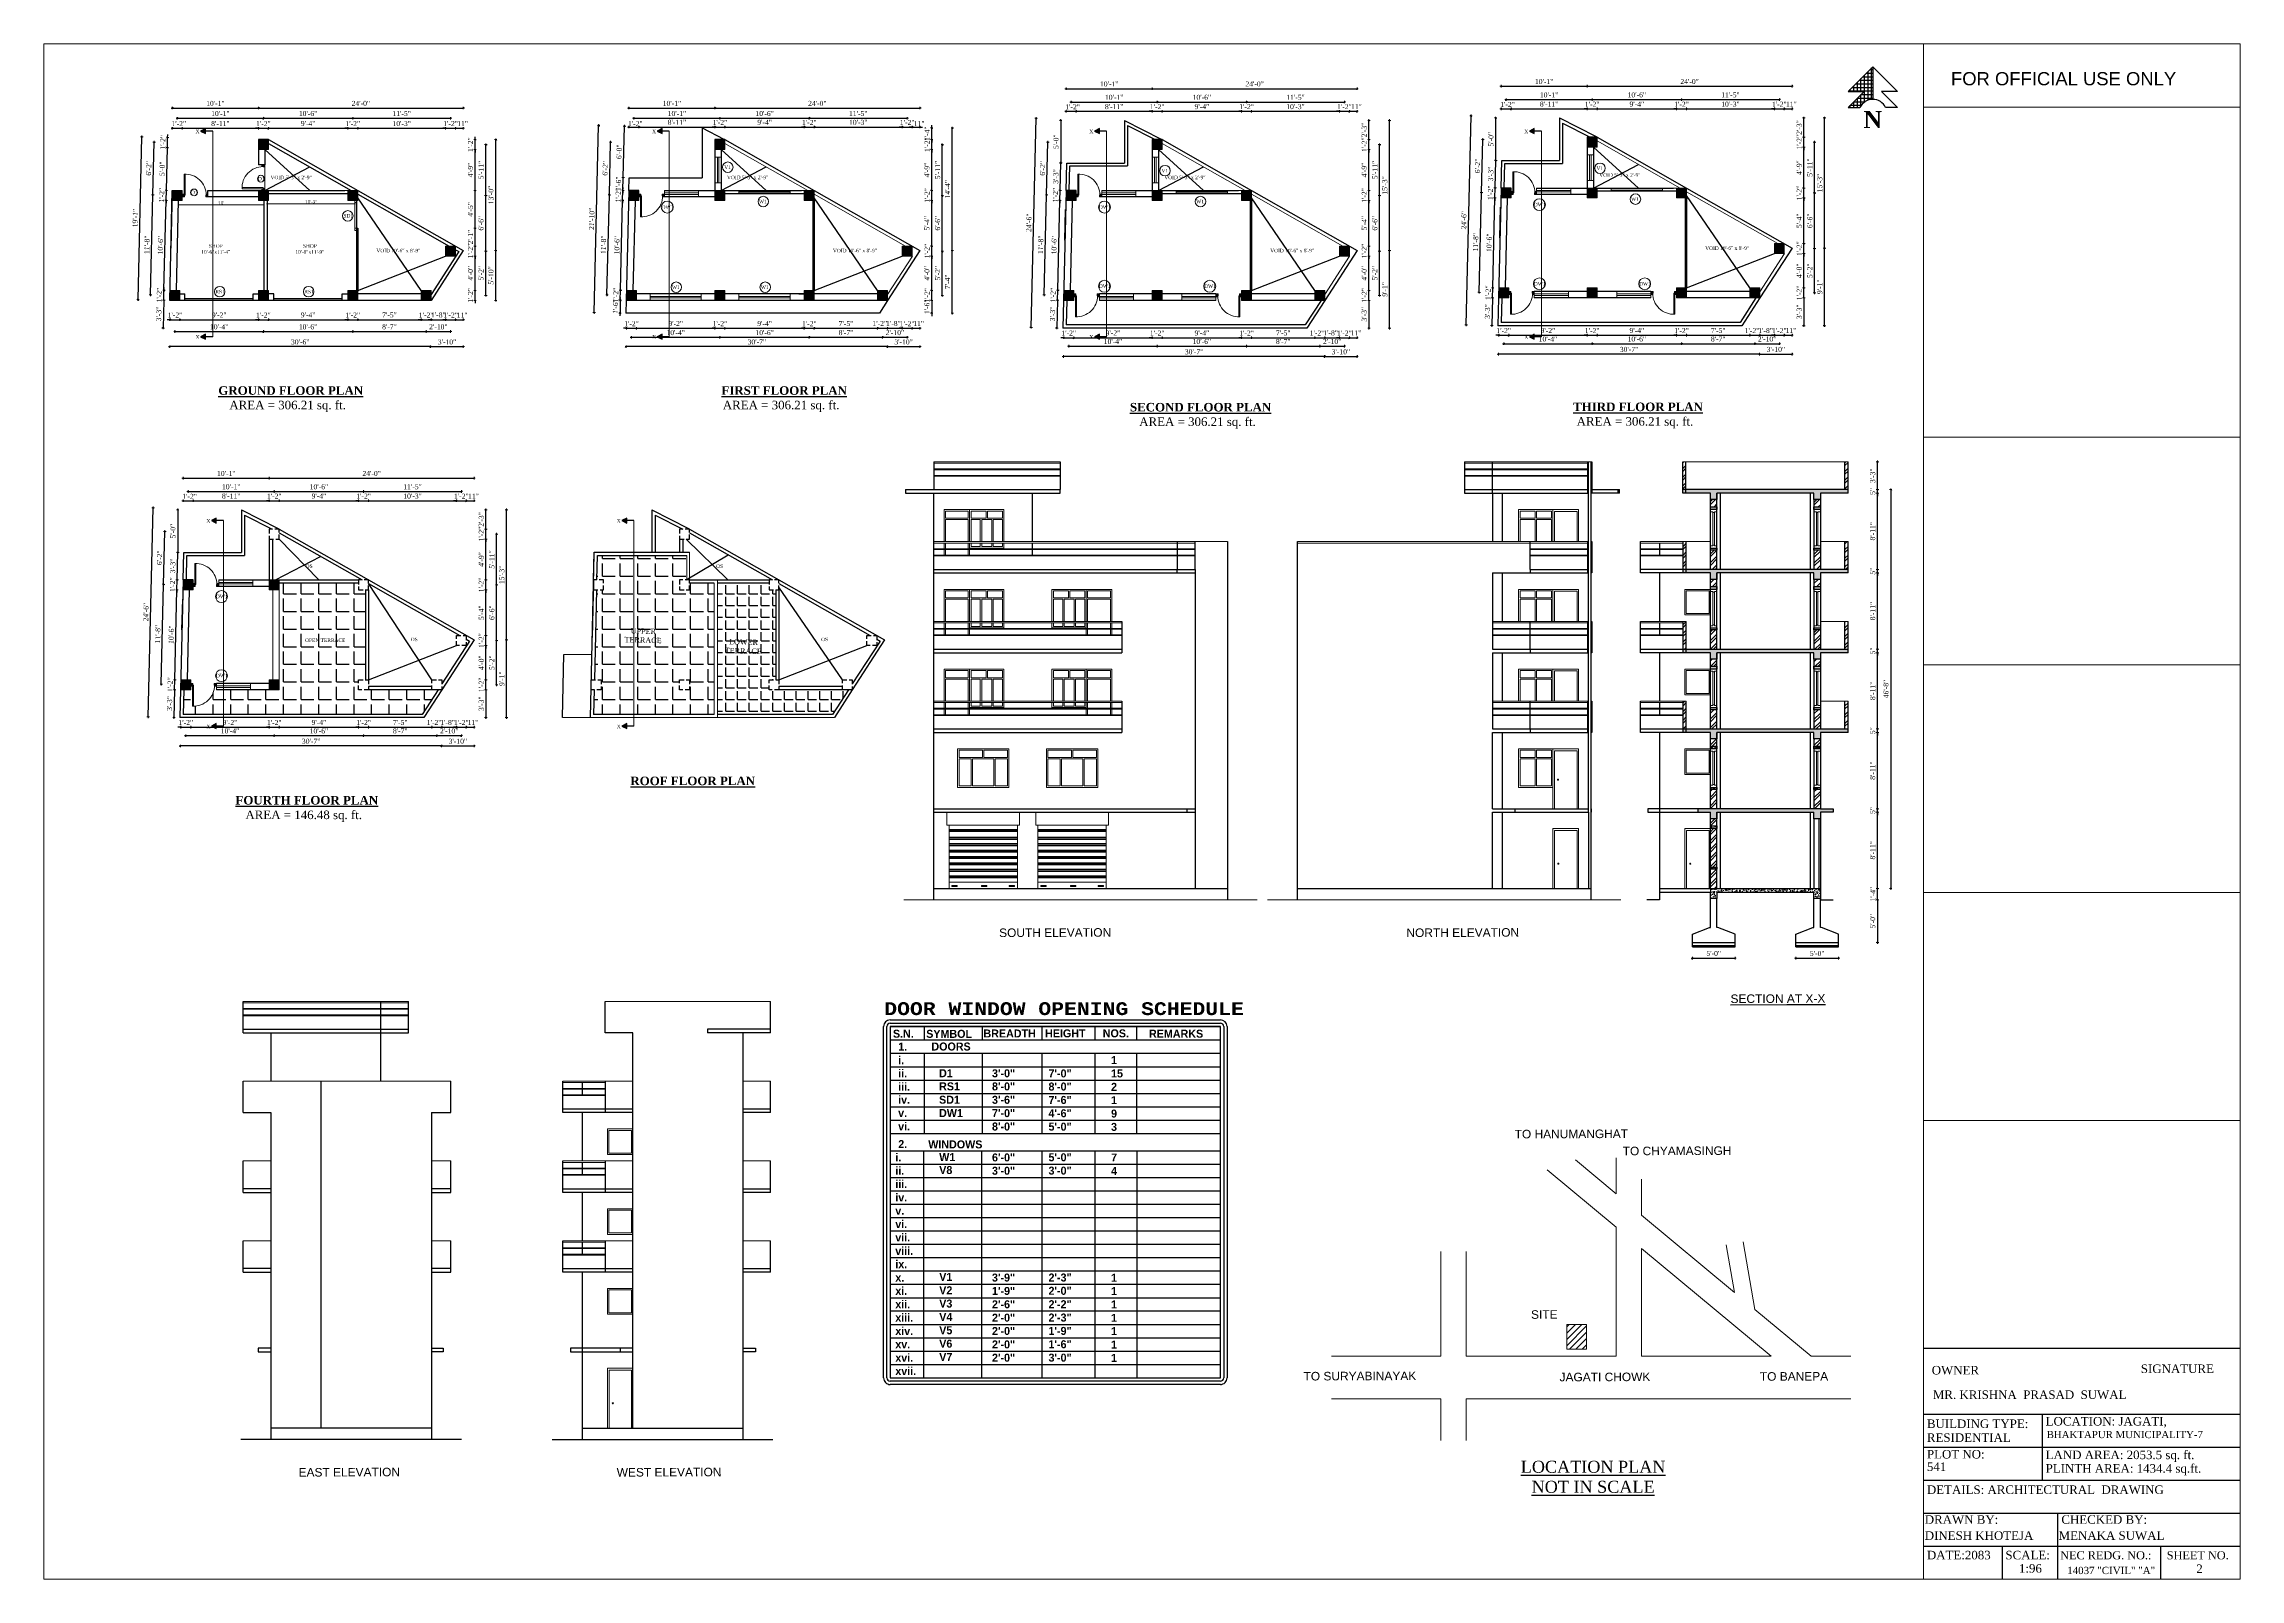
# Model space of a CAD drawing. Header units: inches. Extents: x 151827 to 158445, y -28405 to -26250.
# Drawn here: x 155360 to 158445, y -28405 to -26250 of the extents above; entities that cross this region are included whole.
import ezdxf

# ---------------------------------------------------------------- set-up
doc = ezdxf.new("R2010")
doc.units = ezdxf.units.IN
doc.header["$LTSCALE"] = 5
doc.header["$MEASUREMENT"] = 0
doc.linetypes.add('HIDDEN', pattern=[0.375, 0.25, -0.125])
for name, color, linetype, lineweight in [('1', 7, 'Continuous', 25), ('A-WALL', 7, 'Continuous', 9), ('boundary', 7, 'Continuous', 25), ('Dimension', 7, 'Continuous', 18), ('dimention', 5, 'Continuous', 9), ('DOOR', 62, 'Continuous', 0), ('Dw', 2, 'Continuous', 18), ('ele1', 21, 'Continuous', 20), ('Railing', 43, 'Continuous', 18), ('win', 5, 'Continuous', 18)]:
    doc.layers.add(name, color=color, linetype=linetype, lineweight=lineweight)
for name, color, linetype in [('column', 4, 'Continuous'), ('TEXT', 6, 'Continuous'), ('WALL', 7, 'Continuous')]:
    doc.layers.add(name, color=color, linetype=linetype)
doc.layers.add('dim line', color=7, linetype='Continuous', lineweight=15, true_color=0xfab2b2)
doc.styles.add('ARIAL', font='cityb___.ttf')
doc.styles.add('COURIER', font='courbd.ttf')
doc.styles.add('DIMTEXT', font='arial.ttf', dxfattribs={"height": 8})
doc.styles.add('ordinary', font='times.ttf')
doc.styles.get("Standard").update_dxf_attribs({"font": 'arial.ttf'})
doc.dimstyles.new('Copy of 96', dxfattribs={"dimtxt": 7, "dimasz": 4, "dimexe": 0.5, "dimexo": 0.5, "dimgap": 3, "dimtad": 1, "dimdec": 1, "dimzin": 11, "dimdsep": 46, "dimlunit": 4, "dimtxsty": 'ordinary', "dimblk": 'OBLIQUE', "dimcen": 0.09, "dimse1": 1, "dimse2": 1, "dimclrt": 6, "dimazin": 0, "dimtfac": 1, "dimtdec": 1, "dimtix": 1, "dimtmove": 2, "dimatfit": 3, "dimldrblk": 'leader', "dimfxl": 0.5, "dimfxlon": 1, "dimtolj": 1, "dimtzin": 0, "dimarcsym": 0})
doc.dimstyles.new('Standard$0', dxfattribs={"dimtxt": 6, "dimasz": 4, "dimexe": 3, "dimexo": 6, "dimgap": 3, "dimtad": 1, "dimdec": 1, "dimzin": 0, "dimdsep": 46, "dimlunit": 4, "dimtxsty": 'Standard', "dimcen": 0.09, "dimclrd": 6, "dimclre": 6, "dimclrt": 7, "dimadec": 0, "dimazin": 0, "dimtfac": 1, "dimtdec": 1, "dimtix": 1, "dimtofl": 0, "dimtmove": 1, "dimatfit": 3, "dimfxl": 1, "dimtolj": 1, "dimtzin": 0, "dimlwd": 18, "dimlwe": 18, "dimarcsym": 0})
pattern_1 = [(50, (11172.554, 650.7443), (7.17260183, -0.62752135), [0.75, -8.25]), (355, (11172.554, 650.744), (-1.38751334, 7.52192134), [0.6, -6.6]), (100.4514445, (11173.1514, 650.692), (5.78508847, 6.8943999), [0.63740192, -7.01142112]), (46.1842, (11172.554, 652.744), (10.6724133, -1.6551928), [1.125, -12.375]), (96.6356355, (11173.443, 652.606), (9.34661946, 9.741186), [0.9561034, -10.5171376]), (351.184164, (11172.554, 652.744), (9.34661945, 9.741186), [0.9, -9.9]), (21, (11173.554, 652.2443), (5.96907052, -4.0261889), [0.75, -8.25]), (326, (11173.554, 652.244), (2.43315332, 7.25150045), [0.6, -6.6]), (71.451445, (11174.051, 651.909), (8.40222377, 3.22531153), [0.6374019, -7.01142112]), (37.5, (11172.5537, 650.7443), (0.121598553, 3.32893854), [0, -6.52, 0, -6.7, 0, -6.625]), (7.5, (11172.5537, 650.7443), (2.630695374, 3.94411712), [0, -3.82, 0, -6.37, 0, -2.525]), (327.5, (11170.3237, 650.7443), (5.33822436, -0.225548717), [0, -2.5, 0, -7.8, 0, -10.35]), (317.5, (11169.3237, 650.7443), (5.8318617, 1.00104982), [0, -3.25, 0, -5.18, 0, -7.35])]
pattern_2 = [(45, (11172.554, 650.744), (-6.098796, 6.098796), []), (45, (11176.62, 650.744), (-6.098796, 6.098796), [])]

# ---------------------------------------------------------------- blocks, each defined once
blk = doc.blocks.new('SDEGH')
at = {"layer": 'TEXT'}
h = blk.add_hatch(dxfattribs=at)
h.set_pattern_fill('NET', color=256, scale=40, style=0)
h.set_pattern_definition([(0, (43922.391, -13181.093), (0, 5), []), (90, (43922.391, -13181.093), (-5, 3e-16), [])])
h.paths.add_polyline_path([(52300.8, -9226.1), (52266.3, -9260.6), (52288.8, -9260.6), (52266.3, -9283.1), (52282.8, -9283.1, -0.284572), (52300.8, -9272)])
blk.add_line((52300.8, -9226.1), (52300.8, -9272), dxfattribs=at)
at = {"layer": 'WALL'}
for p, q in [((52266.3, -9260.6), (52300.8, -9226.1)), ((52335.4, -9260.6), (52300.8, -9226.1)), ((52266.3, -9260.6), (52288.8, -9260.6)), ((52266.3, -9283.1), (52288.8, -9260.6)), ((52266.3, -9283.1), (52282.8, -9283.1)), ((52335.4, -9260.6), (52312.9, -9260.6)), ((52335.4, -9283.1), (52312.9, -9260.6)), ((52335.4, -9283.1), (52318.8, -9283.1))]:
    blk.add_line(p, q, dxfattribs=at)
blk.add_arc((52300.8, -9292), 20.1, 26.4605, 153.5395, dxfattribs=at)
at = {"layer": 'Defpoints', "insert": (52287.7, -9288.2), "char_height": 24, "width": 23.16, "attachment_point": 1}
blk.add_mtext('{\\fTimes New Roman|b1|i0|c0|p18;N}', dxfattribs=at)
blk = doc.blocks.new('A$C27B36B59')
at = {"layer": 'DOOR'}
for p, q in [((0, 4), (0, 0)), ((2.5, 4), (0, 4)), ((0, 0), (3, 0)), ((2.5, 2.5), (2.5, 4)), ((3, 2.5), (2.5, 2.5)), ((3, 0), (3, 2.5))]:
    blk.add_line(p, q, dxfattribs=at)
for centre, radius, start, end in [((-1.4, -0.5), 4.75, 22.1411, 72.838), ((1.3, 2.1), 1.64, 45.138, 144.8948), ((2.2, 0.3), 2.49, 83.3149, 152.658), ((0.1, 0.4), 2.05, 349.4875, 93.6805), ((2, -0.5), 2.01, 58.7447, 166.495), ((-0.1, 0.3), 1.13, 343.542, 86.947), ((2.1, -0.4), 1.17, 38.2816, 160.1519)]:
    blk.add_arc(centre, radius, start, end, dxfattribs=at)
blk = doc.blocks.new('D2')
at = {"layer": 'DOOR'}
for p, q in [((74474, 24047.6), (74474, 24018.1)), ((74474, 24047.6), (74475.5, 24047.6)), ((74475.5, 24047.6), (74475.5, 24018.1))]:
    blk.add_line(p, q, dxfattribs=at)
blk.add_arc((74474, 24047.6), 29.5, 180, 272.9146, dxfattribs=at)
at = {"layer": 'DOOR', "xscale": -1, "rotation": 180}
blk.add_blockref('A$C27B36B59', (74442, 24050.1), dxfattribs=at)
at = {"layer": 'DOOR', "rotation": 180}
blk.add_blockref('A$C27B36B59', (74478, 24050.1), dxfattribs=at)
blk = doc.blocks.new('oblique')
at = {"color": 0, "lineweight": -2}
blk.add_line((0.25, 0.25), (-0.25, -0.25), dxfattribs=at)
at = {"layer": 'dim line', "lineweight": 9}
for p, q in [((-0.4375, 0), (0.4375, 0)), ((0, 0.4375), (0, -0.4375))]:
    blk.add_line(p, q, dxfattribs=at)
blk = doc.blocks.new('*D3158')
at = {"layer": 'A-WALL', "color": 0, "lineweight": -2, "ltscale": 50, "transparency": 16777216}
for p, q in [((155537, -26637.2), (155533, -26637.2)), ((155537, -26637.2), (155551, -26637.2)), ((155551, -26637.2), (155555, -26637.2))]:
    blk.add_line(p, q, dxfattribs=at)
at = {"layer": 'Defpoints', "color": 0, "ltscale": 50, "transparency": 16777216}
for p in [(155537, -26610.1), (155551, -26610.1), (155551, -26637.2)]:
    blk.add_point(p, dxfattribs=at)
at = {"layer": 'A-WALL', "color": 0, "lineweight": -2, "ltscale": 50, "transparency": 16777216, "xscale": 4, "yscale": 4, "zscale": 4}
blk.add_blockref('oblique', (155537, -26637.2), dxfattribs=at)
at = {"layer": 'A-WALL', "color": 0, "lineweight": -2, "ltscale": 50, "transparency": 16777216, "xscale": 4, "yscale": 4, "zscale": 4, "rotation": 180}
blk.add_blockref('oblique', (155551, -26637.2), dxfattribs=at)
at = {"layer": 'A-WALL', "color": 6, "ltscale": 50, "transparency": 16777216, "insert": (155544, -26630.7), "char_height": 7, "attachment_point": 5, "style": 'ordinary'}
blk.add_mtext('\\A1;1\'-2"', dxfattribs=at)
blk = doc.blocks.new('_OBLIQUE')
at = {"color": 0, "linetype": 'ByBlock'}
blk.add_line((-0.5, -0.5), (0.5, 0.5), dxfattribs=at)
blk = doc.blocks.new('leader')
at = {"layer": 'Dimension'}
for p, q in [((-4.42, 0), (4.42, 0)), ((0, -4.33), (0, 4.33))]:
    blk.add_line(p, q, dxfattribs=at)
blk = doc.blocks.new('*D3159')
at = {"layer": 'A-WALL', "color": 0, "lineweight": -2, "ltscale": 5, "transparency": 16777216}
blk.add_line((155551, -26637.2), (155661.2, -26637.2), dxfattribs=at)
at = {"layer": 'Defpoints', "color": 0, "ltscale": 5, "transparency": 16777216}
for p in [(155551, -26610.1), (155661.2, -26610.1), (155661.2, -26637.2)]:
    blk.add_point(p, dxfattribs=at)
at = {"layer": 'A-WALL', "color": 0, "lineweight": -2, "ltscale": 5, "transparency": 16777216, "xscale": 4, "yscale": 4, "zscale": 4, "rotation": 180}
blk.add_blockref('oblique', (155551, -26637.2), dxfattribs=at)
at = {"layer": 'A-WALL', "color": 0, "lineweight": -2, "ltscale": 5, "transparency": 16777216, "xscale": 4, "yscale": 4, "zscale": 4}
blk.add_blockref('oblique', (155661.2, -26637.2), dxfattribs=at)
at = {"layer": 'A-WALL', "color": 6, "ltscale": 5, "transparency": 16777216, "insert": (155606.1, -26630.6), "char_height": 7, "attachment_point": 5, "style": 'ordinary'}
blk.add_mtext('\\A1;9\'-2"', dxfattribs=at)
blk = doc.blocks.new('*D3160')
at = {"layer": 'A-WALL', "color": 0, "lineweight": -2, "ltscale": 5, "transparency": 16777216}
for p, q in [((155661.2, -26637.2), (155657.2, -26637.2)), ((155661.2, -26637.2), (155675.2, -26637.2)), ((155675.2, -26637.2), (155679.2, -26637.2))]:
    blk.add_line(p, q, dxfattribs=at)
at = {"layer": 'Defpoints', "color": 0, "ltscale": 5, "transparency": 16777216}
for p in [(155661.2, -26610.1), (155675.2, -26610.1), (155675.2, -26637.2)]:
    blk.add_point(p, dxfattribs=at)
at = {"layer": 'A-WALL', "color": 0, "lineweight": -2, "ltscale": 5, "transparency": 16777216, "xscale": 4, "yscale": 4, "zscale": 4}
blk.add_blockref('oblique', (155661.2, -26637.2), dxfattribs=at)
at = {"layer": 'A-WALL', "color": 0, "lineweight": -2, "ltscale": 5, "transparency": 16777216, "xscale": 4, "yscale": 4, "zscale": 4, "rotation": 180}
blk.add_blockref('oblique', (155675.2, -26637.2), dxfattribs=at)
at = {"layer": 'A-WALL', "color": 6, "ltscale": 5, "transparency": 16777216, "insert": (155668.2, -26630.7), "char_height": 7, "attachment_point": 5, "style": 'ordinary'}
blk.add_mtext('\\A1;1\'-2"', dxfattribs=at)
blk = doc.blocks.new('*D3161')
at = {"layer": 'A-WALL', "color": 0, "lineweight": -2, "ltscale": 5, "transparency": 16777216}
blk.add_line((155675.2, -26637.2), (155786.8, -26637.2), dxfattribs=at)
at = {"layer": 'Defpoints', "color": 0, "ltscale": 5, "transparency": 16777216}
for p in [(155675.2, -26610.1), (155786.8, -26610.1), (155786.8, -26637.2)]:
    blk.add_point(p, dxfattribs=at)
at = {"layer": 'A-WALL', "color": 0, "lineweight": -2, "ltscale": 5, "transparency": 16777216, "xscale": 4, "yscale": 4, "zscale": 4, "rotation": 180}
blk.add_blockref('oblique', (155675.2, -26637.2), dxfattribs=at)
at = {"layer": 'A-WALL', "color": 0, "lineweight": -2, "ltscale": 5, "transparency": 16777216, "xscale": 4, "yscale": 4, "zscale": 4}
blk.add_blockref('oblique', (155786.8, -26637.2), dxfattribs=at)
at = {"layer": 'A-WALL', "color": 6, "ltscale": 5, "transparency": 16777216, "insert": (155731, -26630.6), "char_height": 7, "attachment_point": 5, "style": 'ordinary'}
blk.add_mtext('\\A1;9\'-4"', dxfattribs=at)
blk = doc.blocks.new('*D3162')
at = {"layer": 'A-WALL', "color": 0, "lineweight": -2, "ltscale": 5, "transparency": 16777216}
for p, q in [((155786.8, -26637.2), (155782.8, -26637.2)), ((155786.8, -26637.2), (155800.8, -26637.2)), ((155800.8, -26637.2), (155804.8, -26637.2))]:
    blk.add_line(p, q, dxfattribs=at)
at = {"layer": 'Defpoints', "color": 0, "ltscale": 5, "transparency": 16777216}
for p in [(155786.8, -26610.1), (155800.8, -26610.1), (155800.8, -26637.2)]:
    blk.add_point(p, dxfattribs=at)
at = {"layer": 'A-WALL', "color": 0, "lineweight": -2, "ltscale": 5, "transparency": 16777216, "xscale": 4, "yscale": 4, "zscale": 4}
blk.add_blockref('oblique', (155786.8, -26637.2), dxfattribs=at)
at = {"layer": 'A-WALL', "color": 0, "lineweight": -2, "ltscale": 5, "transparency": 16777216, "xscale": 4, "yscale": 4, "zscale": 4, "rotation": 180}
blk.add_blockref('oblique', (155800.8, -26637.2), dxfattribs=at)
at = {"layer": 'A-WALL', "color": 6, "ltscale": 5, "transparency": 16777216, "insert": (155793.8, -26630.7), "char_height": 7, "attachment_point": 5, "style": 'ordinary'}
blk.add_mtext('\\A1;1\'-2"', dxfattribs=at)
blk = doc.blocks.new('*D3163')
at = {"layer": 'A-WALL', "color": 0, "lineweight": -2, "ltscale": 5, "transparency": 16777216}
blk.add_line((155800.8, -26637.2), (155889.8, -26637.2), dxfattribs=at)
at = {"layer": 'Defpoints', "color": 0, "ltscale": 5, "transparency": 16777216}
for p in [(155800.8, -26610.1), (155889.8, -26610.1), (155889.8, -26637.2)]:
    blk.add_point(p, dxfattribs=at)
at = {"layer": 'A-WALL', "color": 0, "lineweight": -2, "ltscale": 5, "transparency": 16777216, "xscale": 4, "yscale": 4, "zscale": 4, "rotation": 180}
blk.add_blockref('oblique', (155800.8, -26637.2), dxfattribs=at)
at = {"layer": 'A-WALL', "color": 0, "lineweight": -2, "ltscale": 5, "transparency": 16777216, "xscale": 4, "yscale": 4, "zscale": 4}
blk.add_blockref('oblique', (155889.8, -26637.2), dxfattribs=at)
at = {"layer": 'A-WALL', "color": 6, "ltscale": 5, "transparency": 16777216, "insert": (155845.3, -26630.6), "char_height": 7, "attachment_point": 5, "style": 'ordinary'}
blk.add_mtext('\\A1;7\'-5"', dxfattribs=at)
blk = doc.blocks.new('*D3164')
at = {"layer": 'A-WALL', "color": 0, "lineweight": -2, "ltscale": 5, "transparency": 16777216}
for p, q in [((155924.2, -26637.2), (155920.2, -26637.2)), ((155924.2, -26637.2), (155938.2, -26637.2)), ((155938.2, -26637.2), (155942.2, -26637.2))]:
    blk.add_line(p, q, dxfattribs=at)
at = {"layer": 'Defpoints', "color": 0, "ltscale": 5, "transparency": 16777216}
for p in [(155924.2, -26547.9), (155938.2, -26547.9), (155938.2, -26637.2)]:
    blk.add_point(p, dxfattribs=at)
at = {"layer": 'A-WALL', "color": 0, "lineweight": -2, "ltscale": 5, "transparency": 16777216, "xscale": 4, "yscale": 4, "zscale": 4}
blk.add_blockref('oblique', (155924.2, -26637.2), dxfattribs=at)
at = {"layer": 'A-WALL', "color": 0, "lineweight": -2, "ltscale": 5, "transparency": 16777216, "xscale": 4, "yscale": 4, "zscale": 4, "rotation": 180}
blk.add_blockref('oblique', (155938.2, -26637.2), dxfattribs=at)
at = {"layer": 'A-WALL', "color": 6, "ltscale": 5, "transparency": 16777216, "insert": (155931.2, -26630.7), "char_height": 7, "attachment_point": 5, "style": 'ordinary'}
blk.add_mtext('\\A1;1\'-2"', dxfattribs=at)
blk = doc.blocks.new('*D3165')
at = {"layer": 'A-WALL', "color": 0, "lineweight": -2, "ltscale": 5, "transparency": 16777216}
blk.add_line((155938.2, -26637.2), (155949, -26637.2), dxfattribs=at)
at = {"layer": 'Defpoints', "color": 0, "ltscale": 5, "transparency": 16777216}
for p in [(155938.2, -26547.9), (155949, -26540.1), (155949, -26637.2)]:
    blk.add_point(p, dxfattribs=at)
at = {"layer": 'A-WALL', "color": 0, "lineweight": -2, "ltscale": 5, "transparency": 16777216, "xscale": 4, "yscale": 4, "zscale": 4, "rotation": 180}
blk.add_blockref('oblique', (155938.2, -26637.2), dxfattribs=at)
at = {"layer": 'A-WALL', "color": 0, "lineweight": -2, "ltscale": 5, "transparency": 16777216, "xscale": 4, "yscale": 4, "zscale": 4}
blk.add_blockref('oblique', (155949, -26637.2), dxfattribs=at)
at = {"layer": 'A-WALL', "color": 6, "ltscale": 5, "transparency": 16777216, "insert": (155947.4, -26630.7), "char_height": 7, "attachment_point": 5, "style": 'ordinary'}
blk.add_mtext('\\A1;11"', dxfattribs=at)
blk = doc.blocks.new('*D3166')
at = {"layer": 'A-WALL', "color": 0, "lineweight": -2, "ltscale": 5, "transparency": 16777216}
blk.add_line((155544, -26653.8), (155668.2, -26653.8), dxfattribs=at)
at = {"layer": 'Defpoints', "color": 0, "ltscale": 5, "transparency": 16777216}
for p in [(155544, -26603.1), (155668.2, -26603.1), (155668.2, -26653.8)]:
    blk.add_point(p, dxfattribs=at)
at = {"layer": 'A-WALL', "color": 0, "lineweight": -2, "ltscale": 5, "transparency": 16777216, "xscale": 4, "yscale": 4, "zscale": 4, "rotation": 180}
blk.add_blockref('oblique', (155544, -26653.8), dxfattribs=at)
at = {"layer": 'A-WALL', "color": 0, "lineweight": -2, "ltscale": 5, "transparency": 16777216, "xscale": 4, "yscale": 4, "zscale": 4}
blk.add_blockref('oblique', (155668.2, -26653.8), dxfattribs=at)
at = {"layer": 'A-WALL', "color": 6, "ltscale": 5, "transparency": 16777216, "insert": (155606.1, -26647.2), "char_height": 7, "attachment_point": 5, "style": 'ordinary'}
blk.add_mtext('\\A1;10\'-4"', dxfattribs=at)
blk = doc.blocks.new('*D3167')
at = {"layer": 'A-WALL', "color": 0, "lineweight": -2, "ltscale": 5, "transparency": 16777216}
blk.add_line((155793.8, -26653.8), (155896.8, -26653.8), dxfattribs=at)
at = {"layer": 'Defpoints', "color": 0, "ltscale": 5, "transparency": 16777216}
for p in [(155793.8, -26603.1), (155896.8, -26603.1), (155896.8, -26653.8)]:
    blk.add_point(p, dxfattribs=at)
at = {"layer": 'A-WALL', "color": 0, "lineweight": -2, "ltscale": 5, "transparency": 16777216, "xscale": 4, "yscale": 4, "zscale": 4, "rotation": 180}
blk.add_blockref('oblique', (155793.8, -26653.8), dxfattribs=at)
at = {"layer": 'A-WALL', "color": 0, "lineweight": -2, "ltscale": 5, "transparency": 16777216, "xscale": 4, "yscale": 4, "zscale": 4}
blk.add_blockref('oblique', (155896.8, -26653.8), dxfattribs=at)
at = {"layer": 'A-WALL', "color": 6, "ltscale": 5, "transparency": 16777216, "insert": (155845.3, -26647.2), "char_height": 7, "attachment_point": 5, "style": 'ordinary'}
blk.add_mtext('\\A1;8\'-7"', dxfattribs=at)
blk = doc.blocks.new('*D3141')
at = {"layer": 'A-WALL', "color": 0, "lineweight": -2, "ltscale": 5, "transparency": 16777216}
blk.add_line((155668.2, -26653.8), (155793.8, -26653.8), dxfattribs=at)
at = {"layer": 'Defpoints', "color": 0, "ltscale": 5, "transparency": 16777216}
for p in [(155668.2, -26603.1), (155793.8, -26603.1), (155793.8, -26653.8)]:
    blk.add_point(p, dxfattribs=at)
at = {"layer": 'A-WALL', "color": 0, "lineweight": -2, "ltscale": 5, "transparency": 16777216, "xscale": 4, "yscale": 4, "zscale": 4, "rotation": 180}
blk.add_blockref('oblique', (155668.2, -26653.8), dxfattribs=at)
at = {"layer": 'A-WALL', "color": 0, "lineweight": -2, "ltscale": 5, "transparency": 16777216, "xscale": 4, "yscale": 4, "zscale": 4}
blk.add_blockref('oblique', (155793.8, -26653.8), dxfattribs=at)
at = {"layer": 'A-WALL', "color": 6, "ltscale": 5, "transparency": 16777216, "insert": (155731, -26647.2), "char_height": 7, "attachment_point": 5, "style": 'ordinary'}
blk.add_mtext('\\A1;10\'-6"', dxfattribs=at)
blk = doc.blocks.new('*D3168')
at = {"layer": 'A-WALL', "color": 0, "lineweight": -2, "ltscale": 5, "transparency": 16777216}
blk.add_line((155896.8, -26653.8), (155931.2, -26653.8), dxfattribs=at)
at = {"layer": 'Defpoints', "color": 0, "ltscale": 5, "transparency": 16777216}
for p in [(155931.2, -26540.9), (155896.8, -26603.1), (155931.2, -26653.8)]:
    blk.add_point(p, dxfattribs=at)
at = {"layer": 'A-WALL', "color": 0, "lineweight": -2, "ltscale": 5, "transparency": 16777216, "xscale": 4, "yscale": 4, "zscale": 4, "rotation": 180}
blk.add_blockref('oblique', (155896.8, -26653.8), dxfattribs=at)
at = {"layer": 'A-WALL', "color": 0, "lineweight": -2, "ltscale": 5, "transparency": 16777216, "xscale": 4, "yscale": 4, "zscale": 4}
blk.add_blockref('oblique', (155931.2, -26653.8), dxfattribs=at)
at = {"layer": 'A-WALL', "color": 6, "ltscale": 5, "transparency": 16777216, "insert": (155914, -26647.2), "char_height": 7, "attachment_point": 5, "style": 'ordinary'}
blk.add_mtext('\\A1;2\'-10"', dxfattribs=at)
blk = doc.blocks.new('*D3169')
at = {"layer": 'A-WALL', "color": 0, "lineweight": -2, "ltscale": 5, "transparency": 16777216}
blk.add_line((155903.1, -26675), (155536.7, -26675), dxfattribs=at)
at = {"layer": 'Defpoints', "color": 0, "ltscale": 5, "transparency": 16777216}
for p in [(155536.7, -26610.1), (155903.1, -26610.1), (155536.7, -26675)]:
    blk.add_point(p, dxfattribs=at)
at = {"layer": 'A-WALL', "color": 0, "lineweight": -2, "ltscale": 5, "transparency": 16777216, "xscale": 4, "yscale": 4, "zscale": 4, "rotation": 180}
blk.add_blockref('oblique', (155536.7, -26675), dxfattribs=at)
at = {"layer": 'A-WALL', "color": 0, "lineweight": -2, "ltscale": 5, "transparency": 16777216, "xscale": 4, "yscale": 4, "zscale": 4}
blk.add_blockref('oblique', (155903.1, -26675), dxfattribs=at)
at = {"layer": 'A-WALL', "color": 6, "ltscale": 5, "transparency": 16777216, "insert": (155719.9, -26668.5), "char_height": 7, "attachment_point": 5, "style": 'ordinary'}
blk.add_mtext('\\A1;30\'-6"', dxfattribs=at)
blk = doc.blocks.new('*D3170')
at = {"layer": 'A-WALL', "color": 0, "lineweight": -2, "ltscale": 5, "transparency": 16777216}
blk.add_line((155903.1, -26675), (155949, -26675), dxfattribs=at)
at = {"layer": 'Defpoints', "color": 0, "ltscale": 5, "transparency": 16777216}
for p in [(155949, -26540.1), (155903.1, -26610.1), (155949, -26675)]:
    blk.add_point(p, dxfattribs=at)
at = {"layer": 'A-WALL', "color": 0, "lineweight": -2, "ltscale": 5, "transparency": 16777216, "xscale": 4, "yscale": 4, "zscale": 4, "rotation": 180}
blk.add_blockref('oblique', (155903.1, -26675), dxfattribs=at)
at = {"layer": 'A-WALL', "color": 0, "lineweight": -2, "ltscale": 5, "transparency": 16777216, "xscale": 4, "yscale": 4, "zscale": 4}
blk.add_blockref('oblique', (155949, -26675), dxfattribs=at)
at = {"layer": 'A-WALL', "color": 6, "ltscale": 5, "transparency": 16777216, "insert": (155926.1, -26668.5), "char_height": 7, "attachment_point": 5, "style": 'ordinary'}
blk.add_mtext('\\A1;3\'-10"', dxfattribs=at)
blk = doc.blocks.new('*D3171')
at = {"layer": 'A-WALL', "color": 0, "lineweight": -2, "ltscale": 5, "transparency": 16777216}
for p, q in [((155965.6, -26596.1), (155965.6, -26592.1)), ((155965.6, -26610.1), (155965.6, -26596.1)), ((155965.6, -26610.1), (155965.6, -26614.1))]:
    blk.add_line(p, q, dxfattribs=at)
at = {"layer": 'Defpoints', "color": 0, "ltscale": 5, "transparency": 16777216}
for p in [(155903.8, -26596.1), (155903.8, -26610.1), (155965.6, -26596.1)]:
    blk.add_point(p, dxfattribs=at)
at = {"layer": 'A-WALL', "color": 0, "lineweight": -2, "ltscale": 5, "transparency": 16777216, "xscale": 4, "yscale": 4, "zscale": 4}
for p, rotation in [((155965.6, -26596.1), 270), ((155965.6, -26610.1), 90)]:
    blk.add_blockref('oblique', p, dxfattribs=dict(at, rotation=rotation))
at = {"layer": 'A-WALL', "color": 6, "ltscale": 5, "transparency": 16777216, "insert": (155959.1, -26603.1), "char_height": 7, "attachment_point": 5, "rotation": 90, "style": 'ordinary'}
blk.add_mtext('\\A1;1\'-2"', dxfattribs=at)
blk = doc.blocks.new('*D3172')
at = {"layer": 'A-WALL', "color": 0, "lineweight": -2, "ltscale": 5, "transparency": 16777216}
blk.add_line((155965.6, -26596.1), (155965.6, -26547.9), dxfattribs=at)
at = {"layer": 'Defpoints', "color": 0, "ltscale": 5, "transparency": 16777216}
for p in [(155938.2, -26547.9), (155965.6, -26547.9), (155903.8, -26596.1)]:
    blk.add_point(p, dxfattribs=at)
at = {"layer": 'A-WALL', "color": 0, "lineweight": -2, "ltscale": 5, "transparency": 16777216, "xscale": 4, "yscale": 4, "zscale": 4}
for p, rotation in [((155965.6, -26547.9), 90), ((155965.6, -26596.1), 270)]:
    blk.add_blockref('oblique', p, dxfattribs=dict(at, rotation=rotation))
at = {"layer": 'A-WALL', "color": 6, "ltscale": 5, "transparency": 16777216, "insert": (155959.1, -26572), "char_height": 7, "attachment_point": 5, "rotation": 90, "style": 'ordinary'}
blk.add_mtext('\\A1;4\'-0"', dxfattribs=at)
blk = doc.blocks.new('*D3173')
at = {"layer": 'A-WALL', "color": 0, "lineweight": -2, "ltscale": 5, "transparency": 16777216}
for p, q in [((155965.6, -26533.9), (155965.6, -26529.9)), ((155965.6, -26547.9), (155965.6, -26533.9)), ((155965.6, -26547.9), (155965.6, -26551.9))]:
    blk.add_line(p, q, dxfattribs=at)
at = {"layer": 'Defpoints', "color": 0, "ltscale": 5, "transparency": 16777216}
for p in [(155938.2, -26533.9), (155938.2, -26547.9), (155965.6, -26533.9)]:
    blk.add_point(p, dxfattribs=at)
at = {"layer": 'A-WALL', "color": 0, "lineweight": -2, "ltscale": 5, "transparency": 16777216, "xscale": 4, "yscale": 4, "zscale": 4}
for p, rotation in [((155965.6, -26533.9), 270), ((155965.6, -26547.9), 90)]:
    blk.add_blockref('oblique', p, dxfattribs=dict(at, rotation=rotation))
at = {"layer": 'A-WALL', "color": 6, "ltscale": 5, "transparency": 16777216, "insert": (155959.1, -26540.9), "char_height": 7, "attachment_point": 5, "rotation": 90, "style": 'ordinary'}
blk.add_mtext('\\A1;1\'-2"', dxfattribs=at)
blk = doc.blocks.new('*D3174')
at = {"layer": 'A-WALL', "color": 0, "lineweight": -2, "ltscale": 5, "transparency": 16777216}
blk.add_line((155965.6, -26533.9), (155965.6, -26508.8), dxfattribs=at)
at = {"layer": 'Defpoints', "color": 0, "ltscale": 5, "transparency": 16777216}
for p in [(155800.8, -26508.8), (155965.6, -26508.8), (155938.2, -26533.9)]:
    blk.add_point(p, dxfattribs=at)
at = {"layer": 'A-WALL', "color": 0, "lineweight": -2, "ltscale": 5, "transparency": 16777216, "xscale": 4, "yscale": 4, "zscale": 4}
for p, rotation in [((155965.6, -26508.8), 90), ((155965.6, -26533.9), 270)]:
    blk.add_blockref('oblique', p, dxfattribs=dict(at, rotation=rotation))
at = {"layer": 'A-WALL', "color": 6, "ltscale": 5, "transparency": 16777216, "insert": (155959.1, -26521.3), "char_height": 7, "attachment_point": 5, "rotation": 90, "style": 'ordinary'}
blk.add_mtext('\\A1;2\'-1"', dxfattribs=at)
blk = doc.blocks.new('*D3175')
at = {"layer": 'A-WALL', "color": 0, "lineweight": -2, "ltscale": 5, "transparency": 16777216}
blk.add_line((155965.6, -26508.8), (155965.6, -26455.8), dxfattribs=at)
at = {"layer": 'Defpoints', "color": 0, "ltscale": 5, "transparency": 16777216}
for p in [(155800.8, -26455.8), (155965.6, -26455.8), (155800.8, -26508.8)]:
    blk.add_point(p, dxfattribs=at)
at = {"layer": 'A-WALL', "color": 0, "lineweight": -2, "ltscale": 5, "transparency": 16777216, "xscale": 4, "yscale": 4, "zscale": 4}
for p, rotation in [((155965.6, -26455.8), 90), ((155965.6, -26508.8), 270)]:
    blk.add_blockref('oblique', p, dxfattribs=dict(at, rotation=rotation))
at = {"layer": 'A-WALL', "color": 6, "ltscale": 5, "transparency": 16777216, "insert": (155959.1, -26482.3), "char_height": 7, "attachment_point": 5, "rotation": 90, "style": 'ordinary'}
blk.add_mtext('\\A1;4\'-5"', dxfattribs=at)
blk = doc.blocks.new('*D3176')
at = {"layer": 'A-WALL', "color": 0, "lineweight": -2, "ltscale": 5, "transparency": 16777216}
blk.add_line((155965.6, -26455.8), (155965.6, -26398.4), dxfattribs=at)
at = {"layer": 'Defpoints', "color": 0, "ltscale": 5, "transparency": 16777216}
for p in [(155675.2, -26398.4), (155965.6, -26398.4), (155800.8, -26455.8)]:
    blk.add_point(p, dxfattribs=at)
at = {"layer": 'A-WALL', "color": 0, "lineweight": -2, "ltscale": 5, "transparency": 16777216, "xscale": 4, "yscale": 4, "zscale": 4}
for p, rotation in [((155965.6, -26398.4), 90), ((155965.6, -26455.8), 270)]:
    blk.add_blockref('oblique', p, dxfattribs=dict(at, rotation=rotation))
at = {"layer": 'A-WALL', "color": 6, "ltscale": 5, "transparency": 16777216, "insert": (155959.1, -26427.1), "char_height": 7, "attachment_point": 5, "rotation": 90, "style": 'ordinary'}
blk.add_mtext('\\A1;4\'-9"', dxfattribs=at)
blk = doc.blocks.new('*D3177')
at = {"layer": 'A-WALL', "color": 0, "lineweight": -2, "ltscale": 5, "transparency": 16777216}
for p, q in [((155965.6, -26384.4), (155965.6, -26380.4)), ((155965.6, -26398.4), (155965.6, -26384.4)), ((155965.6, -26398.4), (155965.6, -26402.4))]:
    blk.add_line(p, q, dxfattribs=at)
at = {"layer": 'Defpoints', "color": 0, "ltscale": 5, "transparency": 16777216}
for p in [(155675.2, -26384.4), (155675.2, -26398.4), (155965.6, -26384.4)]:
    blk.add_point(p, dxfattribs=at)
at = {"layer": 'A-WALL', "color": 0, "lineweight": -2, "ltscale": 5, "transparency": 16777216, "xscale": 4, "yscale": 4, "zscale": 4}
for p, rotation in [((155965.6, -26384.4), 270), ((155965.6, -26398.4), 90)]:
    blk.add_blockref('oblique', p, dxfattribs=dict(at, rotation=rotation))
at = {"layer": 'A-WALL', "color": 6, "ltscale": 5, "transparency": 16777216, "insert": (155959.1, -26391.4), "char_height": 7, "attachment_point": 5, "rotation": 90, "style": 'ordinary'}
blk.add_mtext('\\A1;1\'-2"', dxfattribs=at)
blk = doc.blocks.new('*D3142')
at = {"layer": 'A-WALL', "color": 0, "lineweight": -2, "ltscale": 5, "transparency": 16777216}
blk.add_line((155980.6, -26603.1), (155980.6, -26540.9), dxfattribs=at)
at = {"layer": 'Defpoints', "color": 0, "ltscale": 5, "transparency": 16777216}
for p in [(155931.2, -26540.9), (155980.6, -26540.9), (155896.8, -26603.1)]:
    blk.add_point(p, dxfattribs=at)
at = {"layer": 'A-WALL', "color": 0, "lineweight": -2, "ltscale": 5, "transparency": 16777216, "xscale": 4, "yscale": 4, "zscale": 4}
for p, rotation in [((155980.6, -26540.9), 90), ((155980.6, -26603.1), 270)]:
    blk.add_blockref('oblique', p, dxfattribs=dict(at, rotation=rotation))
at = {"layer": 'A-WALL', "color": 6, "ltscale": 5, "transparency": 16777216, "insert": (155974, -26572), "char_height": 7, "attachment_point": 5, "rotation": 90, "style": 'ordinary'}
blk.add_mtext('\\A1;5\'-2"', dxfattribs=at)
blk = doc.blocks.new('*D3178')
at = {"layer": 'A-WALL', "color": 0, "lineweight": -2, "ltscale": 5, "transparency": 16777216}
blk.add_line((155980.6, -26540.9), (155980.6, -26462.8), dxfattribs=at)
at = {"layer": 'Defpoints', "color": 0, "ltscale": 5, "transparency": 16777216}
for p in [(155793.8, -26462.8), (155980.6, -26462.8), (155931.2, -26540.9)]:
    blk.add_point(p, dxfattribs=at)
at = {"layer": 'A-WALL', "color": 0, "lineweight": -2, "ltscale": 5, "transparency": 16777216, "xscale": 4, "yscale": 4, "zscale": 4}
for p, rotation in [((155980.6, -26462.8), 90), ((155980.6, -26540.9), 270)]:
    blk.add_blockref('oblique', p, dxfattribs=dict(at, rotation=rotation))
at = {"layer": 'A-WALL', "color": 6, "ltscale": 5, "transparency": 16777216, "insert": (155974, -26501.8), "char_height": 7, "attachment_point": 5, "rotation": 90, "style": 'ordinary'}
blk.add_mtext('\\A1;6\'-6"', dxfattribs=at)
blk = doc.blocks.new('*D3179')
at = {"layer": 'A-WALL', "color": 0, "lineweight": -2, "ltscale": 5, "transparency": 16777216}
blk.add_line((155980.6, -26462.8), (155980.6, -26391.4), dxfattribs=at)
at = {"layer": 'Defpoints', "color": 0, "ltscale": 5, "transparency": 16777216}
for p in [(155668.2, -26391.4), (155980.6, -26391.4), (155793.8, -26462.8)]:
    blk.add_point(p, dxfattribs=at)
at = {"layer": 'A-WALL', "color": 0, "lineweight": -2, "ltscale": 5, "transparency": 16777216, "xscale": 4, "yscale": 4, "zscale": 4}
for p, rotation in [((155980.6, -26391.4), 90), ((155980.6, -26462.8), 270)]:
    blk.add_blockref('oblique', p, dxfattribs=dict(at, rotation=rotation))
at = {"layer": 'A-WALL', "color": 6, "ltscale": 5, "transparency": 16777216, "insert": (155974, -26427.1), "char_height": 7, "attachment_point": 5, "rotation": 90, "style": 'ordinary'}
blk.add_mtext('\\A1;5\'-11"', dxfattribs=at)
blk = doc.blocks.new('*D3180')
at = {"layer": 'A-WALL', "color": 0, "lineweight": -2, "ltscale": 50, "transparency": 16777216}
blk.add_line((155540.3, -26368.4), (155554.3, -26368.4), dxfattribs=at)
at = {"layer": 'Defpoints', "color": 0, "ltscale": 50, "transparency": 16777216}
for p in [(155554.3, -26368.4), (155540.3, -26455.8), (155554.3, -26455.8)]:
    blk.add_point(p, dxfattribs=at)
at = {"layer": 'A-WALL', "color": 0, "lineweight": -2, "ltscale": 50, "transparency": 16777216, "xscale": 4, "yscale": 4, "zscale": 4, "rotation": 180}
blk.add_blockref('oblique', (155540.3, -26368.4), dxfattribs=at)
at = {"layer": 'A-WALL', "color": 0, "lineweight": -2, "ltscale": 50, "transparency": 16777216, "xscale": 4, "yscale": 4, "zscale": 4}
blk.add_blockref('oblique', (155554.3, -26368.4), dxfattribs=at)
at = {"layer": 'A-WALL', "color": 6, "ltscale": 50, "transparency": 16777216, "insert": (155549.4, -26361.9), "char_height": 7, "attachment_point": 5, "style": 'ordinary'}
blk.add_mtext('\\A1;1\'-2"', dxfattribs=at)
blk = doc.blocks.new('*D3181')
at = {"layer": 'A-WALL', "color": 0, "lineweight": -2, "ltscale": 5, "transparency": 16777216}
blk.add_line((155554.3, -26368.4), (155661.2, -26368.4), dxfattribs=at)
at = {"layer": 'Defpoints', "color": 0, "ltscale": 5, "transparency": 16777216}
for p in [(155661.2, -26368.4), (155661.2, -26384.4), (155554.3, -26455.8)]:
    blk.add_point(p, dxfattribs=at)
at = {"layer": 'A-WALL', "color": 0, "lineweight": -2, "ltscale": 5, "transparency": 16777216, "xscale": 4, "yscale": 4, "zscale": 4, "rotation": 180}
blk.add_blockref('oblique', (155554.3, -26368.4), dxfattribs=at)
at = {"layer": 'A-WALL', "color": 0, "lineweight": -2, "ltscale": 5, "transparency": 16777216, "xscale": 4, "yscale": 4, "zscale": 4}
blk.add_blockref('oblique', (155661.2, -26368.4), dxfattribs=at)
at = {"layer": 'A-WALL', "color": 6, "ltscale": 5, "transparency": 16777216, "insert": (155607.8, -26361.9), "char_height": 7, "attachment_point": 5, "style": 'ordinary'}
blk.add_mtext('\\A1;8\'-11"', dxfattribs=at)
blk = doc.blocks.new('*D3182')
at = {"layer": 'A-WALL', "color": 0, "lineweight": -2, "ltscale": 5, "transparency": 16777216}
for p, q in [((155661.2, -26368.4), (155657.2, -26368.4)), ((155661.2, -26368.4), (155675.2, -26368.4)), ((155675.2, -26368.4), (155679.2, -26368.4))]:
    blk.add_line(p, q, dxfattribs=at)
at = {"layer": 'Defpoints', "color": 0, "ltscale": 5, "transparency": 16777216}
for p in [(155675.2, -26368.4), (155661.2, -26384.4), (155675.2, -26384.4)]:
    blk.add_point(p, dxfattribs=at)
at = {"layer": 'A-WALL', "color": 0, "lineweight": -2, "ltscale": 5, "transparency": 16777216, "xscale": 4, "yscale": 4, "zscale": 4}
blk.add_blockref('oblique', (155661.2, -26368.4), dxfattribs=at)
at = {"layer": 'A-WALL', "color": 0, "lineweight": -2, "ltscale": 5, "transparency": 16777216, "xscale": 4, "yscale": 4, "zscale": 4, "rotation": 180}
blk.add_blockref('oblique', (155675.2, -26368.4), dxfattribs=at)
at = {"layer": 'A-WALL', "color": 6, "ltscale": 5, "transparency": 16777216, "insert": (155668.2, -26361.9), "char_height": 7, "attachment_point": 5, "style": 'ordinary'}
blk.add_mtext('\\A1;1\'-2"', dxfattribs=at)
blk = doc.blocks.new('*D3183')
at = {"layer": 'A-WALL', "color": 0, "lineweight": -2, "ltscale": 5, "transparency": 16777216}
blk.add_line((155675.2, -26368.4), (155786.8, -26368.4), dxfattribs=at)
at = {"layer": 'Defpoints', "color": 0, "ltscale": 5, "transparency": 16777216}
for p in [(155786.8, -26368.4), (155675.2, -26384.4), (155786.8, -26455.8)]:
    blk.add_point(p, dxfattribs=at)
at = {"layer": 'A-WALL', "color": 0, "lineweight": -2, "ltscale": 5, "transparency": 16777216, "xscale": 4, "yscale": 4, "zscale": 4, "rotation": 180}
blk.add_blockref('oblique', (155675.2, -26368.4), dxfattribs=at)
at = {"layer": 'A-WALL', "color": 0, "lineweight": -2, "ltscale": 5, "transparency": 16777216, "xscale": 4, "yscale": 4, "zscale": 4}
blk.add_blockref('oblique', (155786.8, -26368.4), dxfattribs=at)
at = {"layer": 'A-WALL', "color": 6, "ltscale": 5, "transparency": 16777216, "insert": (155731, -26361.8), "char_height": 7, "attachment_point": 5, "style": 'ordinary'}
blk.add_mtext('\\A1;9\'-4"', dxfattribs=at)
blk = doc.blocks.new('*D3184')
at = {"layer": 'A-WALL', "color": 0, "lineweight": -2, "ltscale": 5, "transparency": 16777216}
for p, q in [((155786.8, -26368.4), (155782.8, -26368.4)), ((155786.8, -26368.4), (155800.8, -26368.4)), ((155800.8, -26368.4), (155804.8, -26368.4))]:
    blk.add_line(p, q, dxfattribs=at)
at = {"layer": 'Defpoints', "color": 0, "ltscale": 5, "transparency": 16777216}
for p in [(155800.8, -26368.4), (155786.8, -26455.8), (155800.8, -26455.8)]:
    blk.add_point(p, dxfattribs=at)
at = {"layer": 'A-WALL', "color": 0, "lineweight": -2, "ltscale": 5, "transparency": 16777216, "xscale": 4, "yscale": 4, "zscale": 4}
blk.add_blockref('oblique', (155786.8, -26368.4), dxfattribs=at)
at = {"layer": 'A-WALL', "color": 0, "lineweight": -2, "ltscale": 5, "transparency": 16777216, "xscale": 4, "yscale": 4, "zscale": 4, "rotation": 180}
blk.add_blockref('oblique', (155800.8, -26368.4), dxfattribs=at)
at = {"layer": 'A-WALL', "color": 6, "ltscale": 5, "transparency": 16777216, "insert": (155793.8, -26361.9), "char_height": 7, "attachment_point": 5, "style": 'ordinary'}
blk.add_mtext('\\A1;1\'-2"', dxfattribs=at)
blk = doc.blocks.new('*D3185')
at = {"layer": 'A-WALL', "color": 0, "lineweight": -2, "ltscale": 5, "transparency": 16777216}
blk.add_line((155800.8, -26368.4), (155924.2, -26368.4), dxfattribs=at)
at = {"layer": 'Defpoints', "color": 0, "ltscale": 5, "transparency": 16777216}
for p in [(155924.2, -26368.4), (155800.8, -26455.8), (155924.2, -26533.9)]:
    blk.add_point(p, dxfattribs=at)
at = {"layer": 'A-WALL', "color": 0, "lineweight": -2, "ltscale": 5, "transparency": 16777216, "xscale": 4, "yscale": 4, "zscale": 4, "rotation": 180}
blk.add_blockref('oblique', (155800.8, -26368.4), dxfattribs=at)
at = {"layer": 'A-WALL', "color": 0, "lineweight": -2, "ltscale": 5, "transparency": 16777216, "xscale": 4, "yscale": 4, "zscale": 4}
blk.add_blockref('oblique', (155924.2, -26368.4), dxfattribs=at)
at = {"layer": 'A-WALL', "color": 6, "ltscale": 5, "transparency": 16777216, "insert": (155862.5, -26361.9), "char_height": 7, "attachment_point": 5, "style": 'ordinary'}
blk.add_mtext('\\A1;10\'-3"', dxfattribs=at)
blk = doc.blocks.new('*D3186')
at = {"layer": 'A-WALL', "color": 0, "lineweight": -2, "ltscale": 5, "transparency": 16777216}
for p, q in [((155924.2, -26368.4), (155920.2, -26368.4)), ((155924.2, -26368.4), (155938.2, -26368.4)), ((155938.2, -26368.4), (155942.2, -26368.4))]:
    blk.add_line(p, q, dxfattribs=at)
at = {"layer": 'Defpoints', "color": 0, "ltscale": 5, "transparency": 16777216}
for p in [(155938.2, -26368.4), (155924.2, -26533.9), (155938.2, -26533.9)]:
    blk.add_point(p, dxfattribs=at)
at = {"layer": 'A-WALL', "color": 0, "lineweight": -2, "ltscale": 5, "transparency": 16777216, "xscale": 4, "yscale": 4, "zscale": 4}
blk.add_blockref('oblique', (155924.2, -26368.4), dxfattribs=at)
at = {"layer": 'A-WALL', "color": 0, "lineweight": -2, "ltscale": 5, "transparency": 16777216, "xscale": 4, "yscale": 4, "zscale": 4, "rotation": 180}
blk.add_blockref('oblique', (155938.2, -26368.4), dxfattribs=at)
at = {"layer": 'A-WALL', "color": 6, "ltscale": 5, "transparency": 16777216, "insert": (155931.2, -26361.9), "char_height": 7, "attachment_point": 5, "style": 'ordinary'}
blk.add_mtext('\\A1;1\'-2"', dxfattribs=at)
blk = doc.blocks.new('*D3143')
at = {"layer": 'A-WALL', "color": 0, "lineweight": -2, "ltscale": 5, "transparency": 16777216}
blk.add_line((155938.2, -26368.4), (155949, -26368.4), dxfattribs=at)
at = {"layer": 'Defpoints', "color": 0, "ltscale": 5, "transparency": 16777216}
for p in [(155949, -26368.4), (155938.2, -26533.9), (155949, -26540.1)]:
    blk.add_point(p, dxfattribs=at)
at = {"layer": 'A-WALL', "color": 0, "lineweight": -2, "ltscale": 5, "transparency": 16777216, "xscale": 4, "yscale": 4, "zscale": 4, "rotation": 180}
blk.add_blockref('oblique', (155938.2, -26368.4), dxfattribs=at)
at = {"layer": 'A-WALL', "color": 0, "lineweight": -2, "ltscale": 5, "transparency": 16777216, "xscale": 4, "yscale": 4, "zscale": 4}
blk.add_blockref('oblique', (155949, -26368.4), dxfattribs=at)
at = {"layer": 'A-WALL', "color": 6, "ltscale": 5, "transparency": 16777216, "insert": (155948.1, -26361.9), "char_height": 7, "attachment_point": 5, "style": 'ordinary'}
blk.add_mtext('\\A1;11"', dxfattribs=at)
blk = doc.blocks.new('*D3187')
at = {"layer": 'A-WALL', "color": 0, "lineweight": -2, "ltscale": 5, "transparency": 16777216}
blk.add_line((155547.3, -26354.4), (155668.2, -26354.4), dxfattribs=at)
at = {"layer": 'Defpoints', "color": 0, "ltscale": 5, "transparency": 16777216}
for p in [(155668.2, -26354.4), (155547.3, -26462.8), (155668.2, -26462.8)]:
    blk.add_point(p, dxfattribs=at)
at = {"layer": 'A-WALL', "color": 0, "lineweight": -2, "ltscale": 5, "transparency": 16777216, "xscale": 4, "yscale": 4, "zscale": 4, "rotation": 180}
blk.add_blockref('oblique', (155547.3, -26354.4), dxfattribs=at)
at = {"layer": 'A-WALL', "color": 0, "lineweight": -2, "ltscale": 5, "transparency": 16777216, "xscale": 4, "yscale": 4, "zscale": 4}
blk.add_blockref('oblique', (155668.2, -26354.4), dxfattribs=at)
at = {"layer": 'A-WALL', "color": 6, "ltscale": 5, "transparency": 16777216, "insert": (155607.8, -26347.8), "char_height": 7, "attachment_point": 5, "style": 'ordinary'}
blk.add_mtext('\\A1;10\'-1"', dxfattribs=at)
blk = doc.blocks.new('*D3188')
at = {"layer": 'A-WALL', "color": 0, "lineweight": -2, "ltscale": 5, "transparency": 16777216}
blk.add_line((155668.2, -26354.4), (155793.8, -26354.4), dxfattribs=at)
at = {"layer": 'Defpoints', "color": 0, "ltscale": 5, "transparency": 16777216}
for p in [(155793.8, -26354.4), (155668.2, -26462.8), (155793.8, -26462.8)]:
    blk.add_point(p, dxfattribs=at)
at = {"layer": 'A-WALL', "color": 0, "lineweight": -2, "ltscale": 5, "transparency": 16777216, "xscale": 4, "yscale": 4, "zscale": 4, "rotation": 180}
blk.add_blockref('oblique', (155668.2, -26354.4), dxfattribs=at)
at = {"layer": 'A-WALL', "color": 0, "lineweight": -2, "ltscale": 5, "transparency": 16777216, "xscale": 4, "yscale": 4, "zscale": 4}
blk.add_blockref('oblique', (155793.8, -26354.4), dxfattribs=at)
at = {"layer": 'A-WALL', "color": 6, "ltscale": 5, "transparency": 16777216, "insert": (155731, -26347.8), "char_height": 7, "attachment_point": 5, "style": 'ordinary'}
blk.add_mtext('\\A1;10\'-6"', dxfattribs=at)
blk = doc.blocks.new('*D3144')
at = {"layer": 'A-WALL', "color": 0, "lineweight": -2, "ltscale": 5, "transparency": 16777216}
blk.add_line((155793.8, -26354.4), (155931.2, -26354.4), dxfattribs=at)
at = {"layer": 'Defpoints', "color": 0, "ltscale": 5, "transparency": 16777216}
for p in [(155931.2, -26354.4), (155793.8, -26462.8), (155931.2, -26540.9)]:
    blk.add_point(p, dxfattribs=at)
at = {"layer": 'A-WALL', "color": 0, "lineweight": -2, "ltscale": 5, "transparency": 16777216, "xscale": 4, "yscale": 4, "zscale": 4, "rotation": 180}
blk.add_blockref('oblique', (155793.8, -26354.4), dxfattribs=at)
at = {"layer": 'A-WALL', "color": 0, "lineweight": -2, "ltscale": 5, "transparency": 16777216, "xscale": 4, "yscale": 4, "zscale": 4}
blk.add_blockref('oblique', (155931.2, -26354.4), dxfattribs=at)
at = {"layer": 'A-WALL', "color": 6, "ltscale": 5, "transparency": 16777216, "insert": (155862.5, -26347.8), "char_height": 7, "attachment_point": 5, "style": 'ordinary'}
blk.add_mtext('\\A1;11\'-5"', dxfattribs=at)
blk = doc.blocks.new('*D3189')
at = {"layer": 'A-WALL', "color": 0, "lineweight": -2, "ltscale": 5, "transparency": 16777216}
blk.add_line((155540.3, -26340), (155661.2, -26340), dxfattribs=at)
at = {"layer": 'Defpoints', "color": 0, "ltscale": 5, "transparency": 16777216}
for p in [(155661.2, -26340), (155661.2, -26384.4), (155540.3, -26455.8)]:
    blk.add_point(p, dxfattribs=at)
at = {"layer": 'A-WALL', "color": 0, "lineweight": -2, "ltscale": 5, "transparency": 16777216, "xscale": 4, "yscale": 4, "zscale": 4, "rotation": 180}
blk.add_blockref('oblique', (155540.3, -26340), dxfattribs=at)
at = {"layer": 'A-WALL', "color": 0, "lineweight": -2, "ltscale": 5, "transparency": 16777216, "xscale": 4, "yscale": 4, "zscale": 4}
blk.add_blockref('oblique', (155661.2, -26340), dxfattribs=at)
at = {"layer": 'A-WALL', "color": 6, "ltscale": 5, "transparency": 16777216, "insert": (155600.8, -26333.5), "char_height": 7, "attachment_point": 5, "style": 'ordinary'}
blk.add_mtext('\\A1;10\'-1"', dxfattribs=at)
blk = doc.blocks.new('*D3145')
at = {"layer": 'A-WALL', "color": 0, "lineweight": -2, "ltscale": 5, "transparency": 16777216}
blk.add_line((155661.2, -26340), (155949, -26340), dxfattribs=at)
at = {"layer": 'Defpoints', "color": 0, "ltscale": 5, "transparency": 16777216}
for p in [(155949, -26340), (155661.2, -26384.4), (155949, -26540.1)]:
    blk.add_point(p, dxfattribs=at)
at = {"layer": 'A-WALL', "color": 0, "lineweight": -2, "ltscale": 5, "transparency": 16777216, "xscale": 4, "yscale": 4, "zscale": 4, "rotation": 180}
blk.add_blockref('oblique', (155661.2, -26340), dxfattribs=at)
at = {"layer": 'A-WALL', "color": 0, "lineweight": -2, "ltscale": 5, "transparency": 16777216, "xscale": 4, "yscale": 4, "zscale": 4}
blk.add_blockref('oblique', (155949, -26340), dxfattribs=at)
at = {"layer": 'A-WALL', "color": 6, "ltscale": 5, "transparency": 16777216, "insert": (155805.1, -26333.5), "char_height": 7, "attachment_point": 5, "style": 'ordinary'}
blk.add_mtext('\\A1;24\'-0"', dxfattribs=at)
blk = doc.blocks.new('*D3146')
at = {"layer": 'A-WALL', "color": 0, "lineweight": -2, "ltscale": 5, "transparency": 16777216}
blk.add_line((155994.6, -26610.1), (155994.6, -26540.1), dxfattribs=at)
at = {"layer": 'Defpoints', "color": 0, "ltscale": 5, "transparency": 16777216}
for p in [(155949, -26540.1), (155994.6, -26540.1), (155903.8, -26610.1)]:
    blk.add_point(p, dxfattribs=at)
at = {"layer": 'A-WALL', "color": 0, "lineweight": -2, "ltscale": 5, "transparency": 16777216, "xscale": 4, "yscale": 4, "zscale": 4}
for p, rotation in [((155994.6, -26540.1), 90), ((155994.6, -26610.1), 270)]:
    blk.add_blockref('oblique', p, dxfattribs=dict(at, rotation=rotation))
at = {"layer": 'A-WALL', "color": 6, "ltscale": 5, "transparency": 16777216, "insert": (155988, -26575.1), "char_height": 7, "attachment_point": 5, "rotation": 90, "style": 'ordinary'}
blk.add_mtext('\\A1;5\'-10"', dxfattribs=at)
blk = doc.blocks.new('*D3147')
at = {"layer": 'A-WALL', "color": 0, "lineweight": -2, "ltscale": 5, "transparency": 16777216}
blk.add_line((155994.6, -26540.1), (155994.6, -26384.4), dxfattribs=at)
at = {"layer": 'Defpoints', "color": 0, "ltscale": 5, "transparency": 16777216}
for p in [(155675.2, -26384.4), (155994.6, -26384.4), (155949, -26540.1)]:
    blk.add_point(p, dxfattribs=at)
at = {"layer": 'A-WALL', "color": 0, "lineweight": -2, "ltscale": 5, "transparency": 16777216, "xscale": 4, "yscale": 4, "zscale": 4}
for p, rotation in [((155994.6, -26384.4), 90), ((155994.6, -26540.1), 270)]:
    blk.add_blockref('oblique', p, dxfattribs=dict(at, rotation=rotation))
at = {"layer": 'A-WALL', "color": 6, "ltscale": 5, "transparency": 16777216, "insert": (155988, -26462.2), "char_height": 7, "attachment_point": 5, "rotation": 90, "style": 'ordinary'}
blk.add_mtext('\\A1;13\'-0"', dxfattribs=at)
blk = doc.blocks.new('*D3148')
at = {"layer": 'A-WALL', "color": 0, "lineweight": -2, "ltscale": 5, "transparency": 16777216}
for p, q in [((155889.8, -26637.2), (155885.8, -26637.2)), ((155889.8, -26637.2), (155903.8, -26637.2)), ((155903.8, -26637.2), (155907.8, -26637.2))]:
    blk.add_line(p, q, dxfattribs=at)
at = {"layer": 'Defpoints', "color": 0, "ltscale": 5, "transparency": 16777216}
for p in [(155889.8, -26610.1), (155903.8, -26610.1), (155903.8, -26637.2)]:
    blk.add_point(p, dxfattribs=at)
at = {"layer": 'A-WALL', "color": 0, "lineweight": -2, "ltscale": 5, "transparency": 16777216, "xscale": 4, "yscale": 4, "zscale": 4}
blk.add_blockref('oblique', (155889.8, -26637.2), dxfattribs=at)
at = {"layer": 'A-WALL', "color": 0, "lineweight": -2, "ltscale": 5, "transparency": 16777216, "xscale": 4, "yscale": 4, "zscale": 4, "rotation": 180}
blk.add_blockref('oblique', (155903.8, -26637.2), dxfattribs=at)
at = {"layer": 'A-WALL', "color": 6, "ltscale": 5, "transparency": 16777216, "insert": (155896.8, -26630.7), "char_height": 7, "attachment_point": 5, "style": 'ordinary'}
blk.add_mtext('\\A1;1\'-2"', dxfattribs=at)
blk = doc.blocks.new('*D3190')
at = {"layer": 'A-WALL', "color": 0, "lineweight": -2, "ltscale": 5, "transparency": 16777216}
for p, q in [((155903.8, -26637.2), (155899.8, -26637.2)), ((155903.8, -26637.2), (155924.2, -26637.2)), ((155924.2, -26637.2), (155928.2, -26637.2))]:
    blk.add_line(p, q, dxfattribs=at)
at = {"layer": 'Defpoints', "color": 0, "ltscale": 5, "transparency": 16777216}
for p in [(155924.2, -26547.9), (155903.8, -26610.1), (155924.2, -26637.2)]:
    blk.add_point(p, dxfattribs=at)
at = {"layer": 'A-WALL', "color": 0, "lineweight": -2, "ltscale": 5, "transparency": 16777216, "xscale": 4, "yscale": 4, "zscale": 4}
blk.add_blockref('oblique', (155903.8, -26637.2), dxfattribs=at)
at = {"layer": 'A-WALL', "color": 0, "lineweight": -2, "ltscale": 5, "transparency": 16777216, "xscale": 4, "yscale": 4, "zscale": 4, "rotation": 180}
blk.add_blockref('oblique', (155924.2, -26637.2), dxfattribs=at)
at = {"layer": 'A-WALL', "color": 6, "ltscale": 5, "transparency": 16777216, "insert": (155914, -26630.6), "char_height": 7, "attachment_point": 5, "style": 'ordinary'}
blk.add_mtext('\\A1;1\'-8"', dxfattribs=at)
blk = doc.blocks.new('*D3191')
at = {"layer": 'A-WALL', "color": 47, "lineweight": 0, "ltscale": 5, "transparency": 16777216}
for p, q in [((155549, -26474.8), (155549, -26479.1)), ((155669, -26474.8), (155669, -26479.1))]:
    blk.add_line(p, q, dxfattribs=at)
at = {"layer": 'A-WALL', "color": 33, "lineweight": 0, "ltscale": 5, "transparency": 16777216}
blk.add_line((155549, -26476.1), (155669, -26476.1), dxfattribs=at)
at = {"layer": 'Defpoints', "color": 0, "ltscale": 5, "transparency": 16777216}
for p in [(155549, -26469.8), (155669, -26469.8), (155669, -26476.1)]:
    blk.add_point(p, dxfattribs=at)
at = {"layer": 'A-WALL', "color": 33, "lineweight": 0, "ltscale": 5, "transparency": 16777216, "xscale": 2, "yscale": 2, "zscale": 2, "rotation": 180}
blk.add_blockref('oblique', (155549, -26476.1), dxfattribs=at)
at = {"layer": 'A-WALL', "color": 33, "lineweight": 0, "ltscale": 5, "transparency": 16777216, "xscale": 2, "yscale": 2, "zscale": 2}
blk.add_blockref('oblique', (155669, -26476.1), dxfattribs=at)
at = {"layer": 'A-WALL', "color": 7, "ltscale": 5, "transparency": 16777216, "insert": (155609, -26473.3), "char_height": 4.5, "attachment_point": 5}
blk.add_mtext("\\A1;10'", dxfattribs=at)
blk = doc.blocks.new('*D3192')
at = {"layer": 'A-WALL', "color": 33, "lineweight": 0, "ltscale": 5, "transparency": 16777216}
blk.add_line((155673.5, -26474.7), (155796.8, -26474.7), dxfattribs=at)
at = {"layer": 'A-WALL', "color": 47, "lineweight": 0, "ltscale": 5, "transparency": 16777216}
for p, q in [((155673.5, -26474.8), (155673.5, -26477.7)), ((155796.8, -26474.8), (155796.8, -26477.7))]:
    blk.add_line(p, q, dxfattribs=at)
at = {"layer": 'Defpoints', "color": 0, "ltscale": 5, "transparency": 16777216}
for p in [(155673.5, -26469.8), (155796.8, -26469.8), (155796.8, -26474.7)]:
    blk.add_point(p, dxfattribs=at)
at = {"layer": 'A-WALL', "color": 33, "lineweight": 0, "ltscale": 5, "transparency": 16777216, "xscale": 2, "yscale": 2, "zscale": 2, "rotation": 180}
blk.add_blockref('oblique', (155673.5, -26474.7), dxfattribs=at)
at = {"layer": 'A-WALL', "color": 33, "lineweight": 0, "ltscale": 5, "transparency": 16777216, "xscale": 2, "yscale": 2, "zscale": 2}
blk.add_blockref('oblique', (155796.8, -26474.7), dxfattribs=at)
at = {"layer": 'A-WALL', "color": 7, "ltscale": 5, "transparency": 16777216, "insert": (155735.1, -26471.9), "char_height": 4.5, "attachment_point": 5}
blk.add_mtext('\\A1;10\'-3"', dxfattribs=at)
blk = doc.blocks.new('*D3149')
at = {"layer": 'A-WALL', "color": 0, "lineweight": -2, "ltscale": 50, "transparency": 16777216}
for p, q in [((155528.6, -26595.9), (155528.7, -26591.9)), ((155528.3, -26609.9), (155528.2, -26613.9)), ((155528.3, -26609.9), (155528.6, -26595.9))]:
    blk.add_line(p, q, dxfattribs=at)
at = {"layer": 'Defpoints', "color": 0, "ltscale": 50, "transparency": 16777216}
for p in [(155528.6, -26595.9), (155536.7, -26610.1), (155537, -26596.1)]:
    blk.add_point(p, dxfattribs=at)
at = {"layer": 'A-WALL', "color": 0, "lineweight": -2, "ltscale": 50, "transparency": 16777216, "xscale": 4, "yscale": 4, "zscale": 4}
for p, rotation in [((155528.3, -26609.9), 88.64238169294363), ((155528.6, -26595.9), 268.6423816929436)]:
    blk.add_blockref('oblique', p, dxfattribs=dict(at, rotation=rotation))
at = {"layer": 'A-WALL', "color": 6, "ltscale": 50, "transparency": 16777216, "insert": (155522, -26602.7), "char_height": 7, "attachment_point": 5, "rotation": 88.6424, "style": 'ordinary'}
blk.add_mtext('\\A1;1\'-2"', dxfattribs=at)
blk = doc.blocks.new('*D3150')
at = {"layer": 'A-WALL', "color": 0, "lineweight": -2, "ltscale": 5, "transparency": 16777216}
blk.add_line((155528.6, -26595.9), (155531.6, -26469.6), dxfattribs=at)
at = {"layer": 'Defpoints', "color": 0, "ltscale": 5, "transparency": 16777216}
for p in [(155531.6, -26469.6), (155540.3, -26469.8), (155537, -26596.1)]:
    blk.add_point(p, dxfattribs=at)
at = {"layer": 'A-WALL', "color": 0, "lineweight": -2, "ltscale": 5, "transparency": 16777216, "xscale": 4, "yscale": 4, "zscale": 4}
for p, rotation in [((155531.6, -26469.6), 88.64238169298139), ((155528.6, -26595.9), 268.6423816929814)]:
    blk.add_blockref('oblique', p, dxfattribs=dict(at, rotation=rotation))
at = {"layer": 'A-WALL', "color": 6, "ltscale": 5, "transparency": 16777216, "insert": (155523.6, -26532.6), "char_height": 7, "attachment_point": 5, "rotation": 88.6424, "style": 'ordinary'}
blk.add_mtext('\\A1;10\'-6"', dxfattribs=at)
blk = doc.blocks.new('*D3151')
at = {"layer": 'A-WALL', "color": 0, "lineweight": -2, "ltscale": 5, "transparency": 16777216}
for p, q in [((155531.6, -26469.6), (155532, -26455.6)), ((155532, -26455.6), (155532, -26451.6)), ((155531.6, -26469.6), (155531.5, -26473.6))]:
    blk.add_line(p, q, dxfattribs=at)
at = {"layer": 'Defpoints', "color": 0, "ltscale": 5, "transparency": 16777216}
for p in [(155532, -26455.6), (155540.3, -26455.8), (155540.3, -26469.8)]:
    blk.add_point(p, dxfattribs=at)
at = {"layer": 'A-WALL', "color": 0, "lineweight": -2, "ltscale": 5, "transparency": 16777216, "xscale": 4, "yscale": 4, "zscale": 4}
for p, rotation in [((155531.6, -26469.6), 88.64238169298143), ((155532, -26455.6), 268.6423816929814)]:
    blk.add_blockref('oblique', p, dxfattribs=dict(at, rotation=rotation))
at = {"layer": 'A-WALL', "color": 6, "ltscale": 5, "transparency": 16777216, "insert": (155525.3, -26462.4), "char_height": 7, "attachment_point": 5, "rotation": 88.6424, "style": 'ordinary'}
blk.add_mtext('\\A1;1\'-2"', dxfattribs=at)
blk = doc.blocks.new('*D3152')
at = {"layer": 'A-WALL', "color": 0, "lineweight": -2, "ltscale": 5, "transparency": 16777216}
blk.add_line((155509.6, -26602.2), (155512.9, -26462), dxfattribs=at)
at = {"layer": 'Defpoints', "color": 0, "ltscale": 5, "transparency": 16777216}
for p in [(155512.9, -26462), (155547.3, -26462.8), (155544, -26603.1)]:
    blk.add_point(p, dxfattribs=at)
at = {"layer": 'A-WALL', "color": 0, "lineweight": -2, "ltscale": 5, "transparency": 16777216, "xscale": 4, "yscale": 4, "zscale": 4}
for p, rotation in [((155512.9, -26462), 88.64238169299772), ((155509.6, -26602.2), 268.6423816929977)]:
    blk.add_blockref('oblique', p, dxfattribs=dict(at, rotation=rotation))
at = {"layer": 'A-WALL', "color": 6, "ltscale": 5, "transparency": 16777216, "insert": (155504.7, -26532), "char_height": 7, "attachment_point": 5, "rotation": 88.6424, "style": 'ordinary'}
blk.add_mtext('\\A1;11\'-8"', dxfattribs=at)
blk = doc.blocks.new('*D3153')
at = {"layer": 'A-WALL', "color": 0, "lineweight": -2, "ltscale": 5, "transparency": 16777216}
blk.add_line((155528.3, -26609.9), (155527.4, -26648.9), dxfattribs=at)
at = {"layer": 'Defpoints', "color": 0, "ltscale": 5, "transparency": 16777216}
for p in [(155536.7, -26610.1), (155527.4, -26648.9), (155535.7, -26649.1)]:
    blk.add_point(p, dxfattribs=at)
at = {"layer": 'A-WALL', "color": 0, "lineweight": -2, "ltscale": 5, "transparency": 16777216, "xscale": 4, "yscale": 4, "zscale": 4}
for p, rotation in [((155528.3, -26609.9), 88.64238169298143), ((155527.4, -26648.9), 268.6423816929814)]:
    blk.add_blockref('oblique', p, dxfattribs=dict(at, rotation=rotation))
at = {"layer": 'A-WALL', "color": 6, "ltscale": 5, "transparency": 16777216, "insert": (155521.3, -26629.2), "char_height": 7, "attachment_point": 5, "rotation": 88.6424, "style": 'ordinary'}
blk.add_mtext('\\A1;3\'-3"', dxfattribs=at)
blk = doc.blocks.new('*D3154')
at = {"layer": 'A-WALL', "color": 0, "lineweight": -2, "ltscale": 5, "transparency": 16777216}
blk.add_line((155512.9, -26462), (155514.7, -26387.8), dxfattribs=at)
at = {"layer": 'Defpoints', "color": 0, "ltscale": 5, "transparency": 16777216}
for p in [(155514.7, -26387.8), (155668.2, -26391.4), (155547.3, -26462.8)]:
    blk.add_point(p, dxfattribs=at)
at = {"layer": 'A-WALL', "color": 0, "lineweight": -2, "ltscale": 5, "transparency": 16777216, "xscale": 4, "yscale": 4, "zscale": 4}
for p, rotation in [((155514.7, -26387.8), 88.64238169298139), ((155512.9, -26462), 268.6423816929814)]:
    blk.add_blockref('oblique', p, dxfattribs=dict(at, rotation=rotation))
at = {"layer": 'A-WALL', "color": 6, "ltscale": 5, "transparency": 16777216, "insert": (155507.2, -26424.7), "char_height": 7, "attachment_point": 5, "rotation": 88.6424, "style": 'ordinary'}
blk.add_mtext('\\A1;6\'-2"', dxfattribs=at)
blk = doc.blocks.new('*D3155')
at = {"layer": 'A-WALL', "color": 0, "lineweight": -2, "ltscale": 5, "transparency": 16777216}
blk.add_line((155492.1, -26609), (155497.5, -26380.5), dxfattribs=at)
at = {"layer": 'Defpoints', "color": 0, "ltscale": 5, "transparency": 16777216}
for p in [(155497.5, -26380.5), (155661.2, -26384.4), (155536.7, -26610.1)]:
    blk.add_point(p, dxfattribs=at)
at = {"layer": 'A-WALL', "color": 0, "lineweight": -2, "ltscale": 5, "transparency": 16777216, "xscale": 4, "yscale": 4, "zscale": 4}
for p, rotation in [((155497.5, -26380.5), 88.64238169298139), ((155492.1, -26609), 268.6423816929814)]:
    blk.add_blockref('oblique', p, dxfattribs=dict(at, rotation=rotation))
at = {"layer": 'A-WALL', "color": 6, "ltscale": 5, "transparency": 16777216, "insert": (155488.2, -26494.6), "char_height": 7, "attachment_point": 5, "rotation": 88.6424, "style": 'ordinary'}
blk.add_mtext('\\A1;19\'-1"', dxfattribs=at)
blk = doc.blocks.new('*D3193')
at = {"layer": 'A-WALL', "color": 0, "lineweight": -2, "ltscale": 5, "transparency": 16777216}
blk.add_line((155532, -26455.6), (155533.4, -26395.4), dxfattribs=at)
at = {"layer": 'Defpoints', "color": 0, "ltscale": 5, "transparency": 16777216}
for p in [(155533.4, -26395.4), (155661.2, -26398.4), (155540.3, -26455.8)]:
    blk.add_point(p, dxfattribs=at)
at = {"layer": 'A-WALL', "color": 0, "lineweight": -2, "ltscale": 5, "transparency": 16777216, "xscale": 4, "yscale": 4, "zscale": 4}
for p, rotation in [((155533.4, -26395.4), 88.64238169298139), ((155532, -26455.6), 268.6423816929814)]:
    blk.add_blockref('oblique', p, dxfattribs=dict(at, rotation=rotation))
at = {"layer": 'A-WALL', "color": 6, "ltscale": 5, "transparency": 16777216, "insert": (155526.1, -26425.3), "char_height": 7, "attachment_point": 5, "rotation": 88.6424, "style": 'ordinary'}
blk.add_mtext('\\A1;5\'-0"', dxfattribs=at)
blk = doc.blocks.new('*D3194')
at = {"layer": 'A-WALL', "color": 0, "lineweight": -2, "ltscale": 5, "transparency": 16777216}
for p, q in [((155533.4, -26395.4), (155533.3, -26399.4)), ((155533.4, -26395.4), (155533.7, -26381.4)), ((155533.7, -26381.4), (155533.8, -26377.4))]:
    blk.add_line(p, q, dxfattribs=at)
at = {"layer": 'Defpoints', "color": 0, "ltscale": 5, "transparency": 16777216}
for p in [(155533.7, -26381.4), (155661.2, -26384.4), (155661.2, -26398.4)]:
    blk.add_point(p, dxfattribs=at)
at = {"layer": 'A-WALL', "color": 0, "lineweight": -2, "ltscale": 5, "transparency": 16777216, "xscale": 4, "yscale": 4, "zscale": 4}
for p, rotation in [((155533.4, -26395.4), 88.64238169298143), ((155533.7, -26381.4), 268.6423816929814)]:
    blk.add_blockref('oblique', p, dxfattribs=dict(at, rotation=rotation))
at = {"layer": 'A-WALL', "color": 6, "ltscale": 5, "transparency": 16777216, "insert": (155527, -26388.2), "char_height": 7, "attachment_point": 5, "rotation": 88.6424, "style": 'ordinary'}
blk.add_mtext('\\A1;1\'-2"', dxfattribs=at)
blk = doc.blocks.new('*D3091')
at = {"layer": 'A-WALL', "color": 0, "lineweight": -2, "ltscale": 5, "transparency": 16777216}
for p, q in [((156607, -26596.1), (156607, -26592.1)), ((156607, -26610.1), (156607, -26596.1)), ((156607, -26610.1), (156607, -26614.1))]:
    blk.add_line(p, q, dxfattribs=at)
at = {"layer": 'Defpoints', "color": 0, "ltscale": 5, "transparency": 16777216}
for p in [(156545.1, -26596.1), (156545.1, -26610.1), (156607, -26596.1)]:
    blk.add_point(p, dxfattribs=at)
at = {"layer": 'A-WALL', "color": 0, "lineweight": -2, "ltscale": 5, "transparency": 16777216, "xscale": 4, "yscale": 4, "zscale": 4}
for p, rotation in [((156607, -26596.1), 270), ((156607, -26610.1), 90)]:
    blk.add_blockref('oblique', p, dxfattribs=dict(at, rotation=rotation))
at = {"layer": 'A-WALL', "color": 6, "ltscale": 5, "transparency": 16777216, "insert": (156600.5, -26603.1), "char_height": 7, "attachment_point": 5, "rotation": 90, "style": 'ordinary'}
blk.add_mtext('\\A1;1\'-2"', dxfattribs=at)
blk = doc.blocks.new('*D3092')
at = {"layer": 'A-WALL', "color": 0, "lineweight": -2, "ltscale": 5, "transparency": 16777216}
blk.add_line((156607, -26596.1), (156607, -26547.9), dxfattribs=at)
at = {"layer": 'Defpoints', "color": 0, "ltscale": 5, "transparency": 16777216}
for p in [(156579.5, -26547.9), (156607, -26547.9), (156545.1, -26596.1)]:
    blk.add_point(p, dxfattribs=at)
at = {"layer": 'A-WALL', "color": 0, "lineweight": -2, "ltscale": 5, "transparency": 16777216, "xscale": 4, "yscale": 4, "zscale": 4}
for p, rotation in [((156607, -26547.9), 90), ((156607, -26596.1), 270)]:
    blk.add_blockref('oblique', p, dxfattribs=dict(at, rotation=rotation))
at = {"layer": 'A-WALL', "color": 6, "ltscale": 5, "transparency": 16777216, "insert": (156600.4, -26572), "char_height": 7, "attachment_point": 5, "rotation": 90, "style": 'ordinary'}
blk.add_mtext('\\A1;4\'-0"', dxfattribs=at)
blk = doc.blocks.new('*D3093')
at = {"layer": 'A-WALL', "color": 0, "lineweight": -2, "ltscale": 5, "transparency": 16777216}
for p, q in [((156607, -26533.9), (156607, -26529.9)), ((156607, -26547.9), (156607, -26533.9)), ((156607, -26547.9), (156607, -26551.9))]:
    blk.add_line(p, q, dxfattribs=at)
at = {"layer": 'Defpoints', "color": 0, "ltscale": 5, "transparency": 16777216}
for p in [(156579.5, -26533.9), (156579.5, -26547.9), (156607, -26533.9)]:
    blk.add_point(p, dxfattribs=at)
at = {"layer": 'A-WALL', "color": 0, "lineweight": -2, "ltscale": 5, "transparency": 16777216, "xscale": 4, "yscale": 4, "zscale": 4}
for p, rotation in [((156607, -26533.9), 270), ((156607, -26547.9), 90)]:
    blk.add_blockref('oblique', p, dxfattribs=dict(at, rotation=rotation))
at = {"layer": 'A-WALL', "color": 6, "ltscale": 5, "transparency": 16777216, "insert": (156600.5, -26540.9), "char_height": 7, "attachment_point": 5, "rotation": 90, "style": 'ordinary'}
blk.add_mtext('\\A1;1\'-2"', dxfattribs=at)
blk = doc.blocks.new('*D3094')
at = {"layer": 'A-WALL', "color": 0, "lineweight": -2, "ltscale": 5, "transparency": 16777216}
blk.add_line((156607, -26533.9), (156607, -26469.8), dxfattribs=at)
at = {"layer": 'Defpoints', "color": 0, "ltscale": 5, "transparency": 16777216}
for p in [(156442.1, -26469.8), (156607, -26469.8), (156579.5, -26533.9)]:
    blk.add_point(p, dxfattribs=at)
at = {"layer": 'A-WALL', "color": 0, "lineweight": -2, "ltscale": 5, "transparency": 16777216, "xscale": 4, "yscale": 4, "zscale": 4}
for p, rotation in [((156607, -26469.8), 90), ((156607, -26533.9), 270)]:
    blk.add_blockref('oblique', p, dxfattribs=dict(at, rotation=rotation))
at = {"layer": 'A-WALL', "color": 6, "ltscale": 5, "transparency": 16777216, "insert": (156600.4, -26501.8), "char_height": 7, "attachment_point": 5, "rotation": 90, "style": 'ordinary'}
blk.add_mtext('\\A1;5\'-4"', dxfattribs=at)
blk = doc.blocks.new('*D3095')
at = {"layer": 'A-WALL', "color": 0, "lineweight": -2, "ltscale": 5, "transparency": 16777216}
for p, q in [((156607, -26455.8), (156607, -26451.8)), ((156607, -26469.8), (156607, -26455.8)), ((156607, -26469.8), (156607, -26473.8))]:
    blk.add_line(p, q, dxfattribs=at)
at = {"layer": 'Defpoints', "color": 0, "ltscale": 5, "transparency": 16777216}
for p in [(156442.1, -26455.8), (156607, -26455.8), (156442.1, -26469.8)]:
    blk.add_point(p, dxfattribs=at)
at = {"layer": 'A-WALL', "color": 0, "lineweight": -2, "ltscale": 5, "transparency": 16777216, "xscale": 4, "yscale": 4, "zscale": 4}
for p, rotation in [((156607, -26455.8), 270), ((156607, -26469.8), 90)]:
    blk.add_blockref('oblique', p, dxfattribs=dict(at, rotation=rotation))
at = {"layer": 'A-WALL', "color": 6, "ltscale": 5, "transparency": 16777216, "insert": (156600.5, -26462.8), "char_height": 7, "attachment_point": 5, "rotation": 90, "style": 'ordinary'}
blk.add_mtext('\\A1;1\'-2"', dxfattribs=at)
blk = doc.blocks.new('*D3096')
at = {"layer": 'A-WALL', "color": 0, "lineweight": -2, "ltscale": 5, "transparency": 16777216}
blk.add_line((156607, -26455.8), (156607, -26398.4), dxfattribs=at)
at = {"layer": 'Defpoints', "color": 0, "ltscale": 5, "transparency": 16777216}
for p in [(156316.5, -26398.4), (156607, -26398.4), (156442.1, -26455.8)]:
    blk.add_point(p, dxfattribs=at)
at = {"layer": 'A-WALL', "color": 0, "lineweight": -2, "ltscale": 5, "transparency": 16777216, "xscale": 4, "yscale": 4, "zscale": 4}
for p, rotation in [((156607, -26398.4), 90), ((156607, -26455.8), 270)]:
    blk.add_blockref('oblique', p, dxfattribs=dict(at, rotation=rotation))
at = {"layer": 'A-WALL', "color": 6, "ltscale": 5, "transparency": 16777216, "insert": (156600.4, -26427.1), "char_height": 7, "attachment_point": 5, "rotation": 90, "style": 'ordinary'}
blk.add_mtext('\\A1;4\'-9"', dxfattribs=at)
blk = doc.blocks.new('*D3097')
at = {"layer": 'A-WALL', "color": 0, "lineweight": -2, "ltscale": 5, "transparency": 16777216}
for p, q in [((156607, -26384.4), (156607, -26380.4)), ((156607, -26398.4), (156607, -26384.4)), ((156607, -26398.4), (156607, -26402.4))]:
    blk.add_line(p, q, dxfattribs=at)
at = {"layer": 'Defpoints', "color": 0, "ltscale": 5, "transparency": 16777216}
for p in [(156316.5, -26384.4), (156316.5, -26398.4), (156607, -26384.4)]:
    blk.add_point(p, dxfattribs=at)
at = {"layer": 'A-WALL', "color": 0, "lineweight": -2, "ltscale": 5, "transparency": 16777216, "xscale": 4, "yscale": 4, "zscale": 4}
for p, rotation in [((156607, -26384.4), 270), ((156607, -26398.4), 90)]:
    blk.add_blockref('oblique', p, dxfattribs=dict(at, rotation=rotation))
at = {"layer": 'A-WALL', "color": 6, "ltscale": 5, "transparency": 16777216, "insert": (156600.5, -26391.4), "char_height": 7, "attachment_point": 5, "rotation": 90, "style": 'ordinary'}
blk.add_mtext('\\A1;1\'-2"', dxfattribs=at)
blk = doc.blocks.new('*D3098')
at = {"layer": 'A-WALL', "color": 0, "lineweight": -2, "ltscale": 5, "transparency": 16777216}
blk.add_line((156621.9, -26603.1), (156621.9, -26540.9), dxfattribs=at)
at = {"layer": 'Defpoints', "color": 0, "ltscale": 5, "transparency": 16777216}
for p in [(156572.5, -26540.9), (156621.9, -26540.9), (156538.1, -26603.1)]:
    blk.add_point(p, dxfattribs=at)
at = {"layer": 'A-WALL', "color": 0, "lineweight": -2, "ltscale": 5, "transparency": 16777216, "xscale": 4, "yscale": 4, "zscale": 4}
for p, rotation in [((156621.9, -26540.9), 90), ((156621.9, -26603.1), 270)]:
    blk.add_blockref('oblique', p, dxfattribs=dict(at, rotation=rotation))
at = {"layer": 'A-WALL', "color": 6, "ltscale": 5, "transparency": 16777216, "insert": (156615.4, -26572), "char_height": 7, "attachment_point": 5, "rotation": 90, "style": 'ordinary'}
blk.add_mtext('\\A1;5\'-2"', dxfattribs=at)
blk = doc.blocks.new('*D3099')
at = {"layer": 'A-WALL', "color": 0, "lineweight": -2, "ltscale": 5, "transparency": 16777216}
blk.add_line((156621.9, -26540.9), (156621.9, -26462.8), dxfattribs=at)
at = {"layer": 'Defpoints', "color": 0, "ltscale": 5, "transparency": 16777216}
for p in [(156435.1, -26462.8), (156621.9, -26462.8), (156572.5, -26540.9)]:
    blk.add_point(p, dxfattribs=at)
at = {"layer": 'A-WALL', "color": 0, "lineweight": -2, "ltscale": 5, "transparency": 16777216, "xscale": 4, "yscale": 4, "zscale": 4}
for p, rotation in [((156621.9, -26462.8), 90), ((156621.9, -26540.9), 270)]:
    blk.add_blockref('oblique', p, dxfattribs=dict(at, rotation=rotation))
at = {"layer": 'A-WALL', "color": 6, "ltscale": 5, "transparency": 16777216, "insert": (156615.4, -26501.8), "char_height": 7, "attachment_point": 5, "rotation": 90, "style": 'ordinary'}
blk.add_mtext('\\A1;6\'-6"', dxfattribs=at)
blk = doc.blocks.new('*D3100')
at = {"layer": 'A-WALL', "color": 0, "lineweight": -2, "ltscale": 5, "transparency": 16777216}
blk.add_line((156621.9, -26462.8), (156621.9, -26391.4), dxfattribs=at)
at = {"layer": 'Defpoints', "color": 0, "ltscale": 5, "transparency": 16777216}
for p in [(156309.5, -26391.4), (156621.9, -26391.4), (156435.1, -26462.8)]:
    blk.add_point(p, dxfattribs=at)
at = {"layer": 'A-WALL', "color": 0, "lineweight": -2, "ltscale": 5, "transparency": 16777216, "xscale": 4, "yscale": 4, "zscale": 4}
for p, rotation in [((156621.9, -26391.4), 90), ((156621.9, -26462.8), 270)]:
    blk.add_blockref('oblique', p, dxfattribs=dict(at, rotation=rotation))
at = {"layer": 'A-WALL', "color": 6, "ltscale": 5, "transparency": 16777216, "insert": (156615.4, -26427.1), "char_height": 7, "attachment_point": 5, "rotation": 90, "style": 'ordinary'}
blk.add_mtext('\\A1;5\'-11"', dxfattribs=at)
blk = doc.blocks.new('*D3101')
at = {"layer": 'A-WALL', "color": 0, "lineweight": -2, "ltscale": 50, "transparency": 16777216}
blk.add_line((156181.6, -26366.7), (156195.6, -26366.7), dxfattribs=at)
at = {"layer": 'Defpoints', "color": 0, "ltscale": 50, "transparency": 16777216}
for p in [(156195.6, -26366.7), (156181.6, -26455.8), (156195.6, -26455.8)]:
    blk.add_point(p, dxfattribs=at)
at = {"layer": 'A-WALL', "color": 0, "lineweight": -2, "ltscale": 50, "transparency": 16777216, "xscale": 4, "yscale": 4, "zscale": 4, "rotation": 180}
blk.add_blockref('oblique', (156181.6, -26366.7), dxfattribs=at)
at = {"layer": 'A-WALL', "color": 0, "lineweight": -2, "ltscale": 50, "transparency": 16777216, "xscale": 4, "yscale": 4, "zscale": 4}
blk.add_blockref('oblique', (156195.6, -26366.7), dxfattribs=at)
at = {"layer": 'A-WALL', "color": 6, "ltscale": 50, "transparency": 16777216, "insert": (156190.7, -26361.9), "char_height": 7, "attachment_point": 5, "style": 'ordinary'}
blk.add_mtext('\\A1;1\'-2"', dxfattribs=at)
blk = doc.blocks.new('*D3102')
at = {"layer": 'A-WALL', "color": 0, "lineweight": -2, "ltscale": 5, "transparency": 16777216}
blk.add_line((156195.6, -26366.7), (156302.5, -26366.7), dxfattribs=at)
at = {"layer": 'Defpoints', "color": 0, "ltscale": 5, "transparency": 16777216}
for p in [(156302.5, -26366.7), (156302.5, -26384.4), (156195.6, -26455.8)]:
    blk.add_point(p, dxfattribs=at)
at = {"layer": 'A-WALL', "color": 0, "lineweight": -2, "ltscale": 5, "transparency": 16777216, "xscale": 4, "yscale": 4, "zscale": 4, "rotation": 180}
blk.add_blockref('oblique', (156195.6, -26366.7), dxfattribs=at)
at = {"layer": 'A-WALL', "color": 0, "lineweight": -2, "ltscale": 5, "transparency": 16777216, "xscale": 4, "yscale": 4, "zscale": 4}
blk.add_blockref('oblique', (156302.5, -26366.7), dxfattribs=at)
at = {"layer": 'A-WALL', "color": 6, "ltscale": 5, "transparency": 16777216, "insert": (156249.1, -26360.1), "char_height": 7, "attachment_point": 5, "style": 'ordinary'}
blk.add_mtext('\\A1;8\'-11"', dxfattribs=at)
blk = doc.blocks.new('*D3103')
at = {"layer": 'A-WALL', "color": 0, "lineweight": -2, "ltscale": 5, "transparency": 16777216}
for p, q in [((156302.5, -26366.7), (156298.5, -26366.7)), ((156302.5, -26366.7), (156316.5, -26366.7)), ((156316.5, -26366.7), (156320.5, -26366.7))]:
    blk.add_line(p, q, dxfattribs=at)
at = {"layer": 'Defpoints', "color": 0, "ltscale": 5, "transparency": 16777216}
for p in [(156316.5, -26366.7), (156302.5, -26384.4), (156316.5, -26384.4)]:
    blk.add_point(p, dxfattribs=at)
at = {"layer": 'A-WALL', "color": 0, "lineweight": -2, "ltscale": 5, "transparency": 16777216, "xscale": 4, "yscale": 4, "zscale": 4}
blk.add_blockref('oblique', (156302.5, -26366.7), dxfattribs=at)
at = {"layer": 'A-WALL', "color": 0, "lineweight": -2, "ltscale": 5, "transparency": 16777216, "xscale": 4, "yscale": 4, "zscale": 4, "rotation": 180}
blk.add_blockref('oblique', (156316.5, -26366.7), dxfattribs=at)
at = {"layer": 'A-WALL', "color": 6, "ltscale": 5, "transparency": 16777216, "insert": (156309.5, -26360.2), "char_height": 7, "attachment_point": 5, "style": 'ordinary'}
blk.add_mtext('\\A1;1\'-2"', dxfattribs=at)
blk = doc.blocks.new('*D3104')
at = {"layer": 'A-WALL', "color": 0, "lineweight": -2, "ltscale": 5, "transparency": 16777216}
blk.add_line((156316.5, -26366.7), (156428.1, -26366.7), dxfattribs=at)
at = {"layer": 'Defpoints', "color": 0, "ltscale": 5, "transparency": 16777216}
for p in [(156428.1, -26366.7), (156316.5, -26384.4), (156428.1, -26455.8)]:
    blk.add_point(p, dxfattribs=at)
at = {"layer": 'A-WALL', "color": 0, "lineweight": -2, "ltscale": 5, "transparency": 16777216, "xscale": 4, "yscale": 4, "zscale": 4, "rotation": 180}
blk.add_blockref('oblique', (156316.5, -26366.7), dxfattribs=at)
at = {"layer": 'A-WALL', "color": 0, "lineweight": -2, "ltscale": 5, "transparency": 16777216, "xscale": 4, "yscale": 4, "zscale": 4}
blk.add_blockref('oblique', (156428.1, -26366.7), dxfattribs=at)
at = {"layer": 'A-WALL', "color": 6, "ltscale": 5, "transparency": 16777216, "insert": (156372.3, -26360.1), "char_height": 7, "attachment_point": 5, "style": 'ordinary'}
blk.add_mtext('\\A1;9\'-4"', dxfattribs=at)
blk = doc.blocks.new('*D3105')
at = {"layer": 'A-WALL', "color": 0, "lineweight": -2, "ltscale": 5, "transparency": 16777216}
for p, q in [((156428.1, -26366.7), (156424.1, -26366.7)), ((156428.1, -26366.7), (156442.1, -26366.7)), ((156442.1, -26366.7), (156446.1, -26366.7))]:
    blk.add_line(p, q, dxfattribs=at)
at = {"layer": 'Defpoints', "color": 0, "ltscale": 5, "transparency": 16777216}
for p in [(156442.1, -26366.7), (156428.1, -26455.8), (156442.1, -26455.8)]:
    blk.add_point(p, dxfattribs=at)
at = {"layer": 'A-WALL', "color": 0, "lineweight": -2, "ltscale": 5, "transparency": 16777216, "xscale": 4, "yscale": 4, "zscale": 4}
blk.add_blockref('oblique', (156428.1, -26366.7), dxfattribs=at)
at = {"layer": 'A-WALL', "color": 0, "lineweight": -2, "ltscale": 5, "transparency": 16777216, "xscale": 4, "yscale": 4, "zscale": 4, "rotation": 180}
blk.add_blockref('oblique', (156442.1, -26366.7), dxfattribs=at)
at = {"layer": 'A-WALL', "color": 6, "ltscale": 5, "transparency": 16777216, "insert": (156435.1, -26360.2), "char_height": 7, "attachment_point": 5, "style": 'ordinary'}
blk.add_mtext('\\A1;1\'-2"', dxfattribs=at)
blk = doc.blocks.new('*D3106')
at = {"layer": 'A-WALL', "color": 0, "lineweight": -2, "ltscale": 5, "transparency": 16777216}
blk.add_line((156442.1, -26366.7), (156565.5, -26366.7), dxfattribs=at)
at = {"layer": 'Defpoints', "color": 0, "ltscale": 5, "transparency": 16777216}
for p in [(156565.5, -26366.7), (156442.1, -26455.8), (156565.5, -26533.9)]:
    blk.add_point(p, dxfattribs=at)
at = {"layer": 'A-WALL', "color": 0, "lineweight": -2, "ltscale": 5, "transparency": 16777216, "xscale": 4, "yscale": 4, "zscale": 4, "rotation": 180}
blk.add_blockref('oblique', (156442.1, -26366.7), dxfattribs=at)
at = {"layer": 'A-WALL', "color": 0, "lineweight": -2, "ltscale": 5, "transparency": 16777216, "xscale": 4, "yscale": 4, "zscale": 4}
blk.add_blockref('oblique', (156565.5, -26366.7), dxfattribs=at)
at = {"layer": 'A-WALL', "color": 6, "ltscale": 5, "transparency": 16777216, "insert": (156503.8, -26360.1), "char_height": 7, "attachment_point": 5, "style": 'ordinary'}
blk.add_mtext('\\A1;10\'-3"', dxfattribs=at)
blk = doc.blocks.new('*D3107')
at = {"layer": 'A-WALL', "color": 0, "lineweight": -2, "ltscale": 5, "transparency": 16777216}
for p, q in [((156565.5, -26366.7), (156561.5, -26366.7)), ((156565.5, -26366.7), (156579.5, -26366.7)), ((156579.5, -26366.7), (156583.5, -26366.7))]:
    blk.add_line(p, q, dxfattribs=at)
at = {"layer": 'Defpoints', "color": 0, "ltscale": 5, "transparency": 16777216}
for p in [(156579.5, -26366.7), (156565.5, -26533.9), (156579.5, -26533.9)]:
    blk.add_point(p, dxfattribs=at)
at = {"layer": 'A-WALL', "color": 0, "lineweight": -2, "ltscale": 5, "transparency": 16777216, "xscale": 4, "yscale": 4, "zscale": 4}
blk.add_blockref('oblique', (156565.5, -26366.7), dxfattribs=at)
at = {"layer": 'A-WALL', "color": 0, "lineweight": -2, "ltscale": 5, "transparency": 16777216, "xscale": 4, "yscale": 4, "zscale": 4, "rotation": 180}
blk.add_blockref('oblique', (156579.5, -26366.7), dxfattribs=at)
at = {"layer": 'A-WALL', "color": 6, "ltscale": 5, "transparency": 16777216, "insert": (156572.5, -26360.2), "char_height": 7, "attachment_point": 5, "style": 'ordinary'}
blk.add_mtext('\\A1;1\'-2"', dxfattribs=at)
blk = doc.blocks.new('*D3108')
at = {"layer": 'A-WALL', "color": 0, "lineweight": -2, "ltscale": 5, "transparency": 16777216}
for p, q in [((156579.5, -26366.7), (156575.5, -26366.7)), ((156579.5, -26366.7), (156590.3, -26366.7)), ((156590.3, -26366.7), (156594.3, -26366.7))]:
    blk.add_line(p, q, dxfattribs=at)
at = {"layer": 'Defpoints', "color": 0, "ltscale": 5, "transparency": 16777216}
for p in [(156590.3, -26366.7), (156579.5, -26533.9), (156590.3, -26540.1)]:
    blk.add_point(p, dxfattribs=at)
at = {"layer": 'A-WALL', "color": 0, "lineweight": -2, "ltscale": 5, "transparency": 16777216, "xscale": 4, "yscale": 4, "zscale": 4}
blk.add_blockref('oblique', (156579.5, -26366.7), dxfattribs=at)
at = {"layer": 'A-WALL', "color": 0, "lineweight": -2, "ltscale": 5, "transparency": 16777216, "xscale": 4, "yscale": 4, "zscale": 4, "rotation": 180}
blk.add_blockref('oblique', (156590.3, -26366.7), dxfattribs=at)
at = {"layer": 'A-WALL', "color": 6, "ltscale": 5, "transparency": 16777216, "insert": (156589.4, -26361.9), "char_height": 7, "attachment_point": 5, "style": 'ordinary'}
blk.add_mtext('\\A1;11"', dxfattribs=at)
blk = doc.blocks.new('*D3109')
at = {"layer": 'A-WALL', "color": 0, "lineweight": -2, "ltscale": 5, "transparency": 16777216}
blk.add_line((156188.6, -26354.4), (156309.5, -26354.4), dxfattribs=at)
at = {"layer": 'Defpoints', "color": 0, "ltscale": 5, "transparency": 16777216}
for p in [(156309.5, -26354.4), (156188.6, -26462.8), (156309.5, -26462.8)]:
    blk.add_point(p, dxfattribs=at)
at = {"layer": 'A-WALL', "color": 0, "lineweight": -2, "ltscale": 5, "transparency": 16777216, "xscale": 4, "yscale": 4, "zscale": 4, "rotation": 180}
blk.add_blockref('oblique', (156188.6, -26354.4), dxfattribs=at)
at = {"layer": 'A-WALL', "color": 0, "lineweight": -2, "ltscale": 5, "transparency": 16777216, "xscale": 4, "yscale": 4, "zscale": 4}
blk.add_blockref('oblique', (156309.5, -26354.4), dxfattribs=at)
at = {"layer": 'A-WALL', "color": 6, "ltscale": 5, "transparency": 16777216, "insert": (156249.1, -26347.8), "char_height": 7, "attachment_point": 5, "style": 'ordinary'}
blk.add_mtext('\\A1;10\'-1"', dxfattribs=at)
blk = doc.blocks.new('*D3110')
at = {"layer": 'A-WALL', "color": 0, "lineweight": -2, "ltscale": 5, "transparency": 16777216}
blk.add_line((156309.5, -26354.4), (156435.1, -26354.4), dxfattribs=at)
at = {"layer": 'Defpoints', "color": 0, "ltscale": 5, "transparency": 16777216}
for p in [(156435.1, -26354.4), (156309.5, -26462.8), (156435.1, -26462.8)]:
    blk.add_point(p, dxfattribs=at)
at = {"layer": 'A-WALL', "color": 0, "lineweight": -2, "ltscale": 5, "transparency": 16777216, "xscale": 4, "yscale": 4, "zscale": 4, "rotation": 180}
blk.add_blockref('oblique', (156309.5, -26354.4), dxfattribs=at)
at = {"layer": 'A-WALL', "color": 0, "lineweight": -2, "ltscale": 5, "transparency": 16777216, "xscale": 4, "yscale": 4, "zscale": 4}
blk.add_blockref('oblique', (156435.1, -26354.4), dxfattribs=at)
at = {"layer": 'A-WALL', "color": 6, "ltscale": 5, "transparency": 16777216, "insert": (156372.3, -26347.8), "char_height": 7, "attachment_point": 5, "style": 'ordinary'}
blk.add_mtext('\\A1;10\'-6"', dxfattribs=at)
blk = doc.blocks.new('*D3111')
at = {"layer": 'A-WALL', "color": 0, "lineweight": -2, "ltscale": 5, "transparency": 16777216}
blk.add_line((156435.1, -26354.4), (156572.5, -26354.4), dxfattribs=at)
at = {"layer": 'Defpoints', "color": 0, "ltscale": 5, "transparency": 16777216}
for p in [(156572.5, -26354.4), (156435.1, -26462.8), (156572.5, -26540.9)]:
    blk.add_point(p, dxfattribs=at)
at = {"layer": 'A-WALL', "color": 0, "lineweight": -2, "ltscale": 5, "transparency": 16777216, "xscale": 4, "yscale": 4, "zscale": 4, "rotation": 180}
blk.add_blockref('oblique', (156435.1, -26354.4), dxfattribs=at)
at = {"layer": 'A-WALL', "color": 0, "lineweight": -2, "ltscale": 5, "transparency": 16777216, "xscale": 4, "yscale": 4, "zscale": 4}
blk.add_blockref('oblique', (156572.5, -26354.4), dxfattribs=at)
at = {"layer": 'A-WALL', "color": 6, "ltscale": 5, "transparency": 16777216, "insert": (156503.8, -26347.8), "char_height": 7, "attachment_point": 5, "style": 'ordinary'}
blk.add_mtext('\\A1;11\'-5"', dxfattribs=at)
blk = doc.blocks.new('*D3112')
at = {"layer": 'A-WALL', "color": 0, "lineweight": -2, "ltscale": 5, "transparency": 16777216}
blk.add_line((156181.6, -26340), (156302.5, -26340), dxfattribs=at)
at = {"layer": 'Defpoints', "color": 0, "ltscale": 5, "transparency": 16777216}
for p in [(156302.5, -26340), (156302.5, -26384.4), (156181.6, -26455.8)]:
    blk.add_point(p, dxfattribs=at)
at = {"layer": 'A-WALL', "color": 0, "lineweight": -2, "ltscale": 5, "transparency": 16777216, "xscale": 4, "yscale": 4, "zscale": 4, "rotation": 180}
blk.add_blockref('oblique', (156181.6, -26340), dxfattribs=at)
at = {"layer": 'A-WALL', "color": 0, "lineweight": -2, "ltscale": 5, "transparency": 16777216, "xscale": 4, "yscale": 4, "zscale": 4}
blk.add_blockref('oblique', (156302.5, -26340), dxfattribs=at)
at = {"layer": 'A-WALL', "color": 6, "ltscale": 5, "transparency": 16777216, "insert": (156242.1, -26333.5), "char_height": 7, "attachment_point": 5, "style": 'ordinary'}
blk.add_mtext('\\A1;10\'-1"', dxfattribs=at)
blk = doc.blocks.new('*D3113')
at = {"layer": 'A-WALL', "color": 0, "lineweight": -2, "ltscale": 5, "transparency": 16777216}
blk.add_line((156302.5, -26340), (156590.3, -26340), dxfattribs=at)
at = {"layer": 'Defpoints', "color": 0, "ltscale": 5, "transparency": 16777216}
for p in [(156590.3, -26340), (156302.5, -26384.4), (156590.3, -26540.1)]:
    blk.add_point(p, dxfattribs=at)
at = {"layer": 'A-WALL', "color": 0, "lineweight": -2, "ltscale": 5, "transparency": 16777216, "xscale": 4, "yscale": 4, "zscale": 4, "rotation": 180}
blk.add_blockref('oblique', (156302.5, -26340), dxfattribs=at)
at = {"layer": 'A-WALL', "color": 0, "lineweight": -2, "ltscale": 5, "transparency": 16777216, "xscale": 4, "yscale": 4, "zscale": 4}
blk.add_blockref('oblique', (156590.3, -26340), dxfattribs=at)
at = {"layer": 'A-WALL', "color": 6, "ltscale": 5, "transparency": 16777216, "insert": (156446.4, -26333.5), "char_height": 7, "attachment_point": 5, "style": 'ordinary'}
blk.add_mtext('\\A1;24\'-0"', dxfattribs=at)
blk = doc.blocks.new('*D3114')
at = {"layer": 'A-WALL', "color": 0, "lineweight": -2, "ltscale": 5, "transparency": 16777216}
blk.add_line((156635.9, -26628.1), (156635.9, -26540.1), dxfattribs=at)
at = {"layer": 'Defpoints', "color": 0, "ltscale": 5, "transparency": 16777216}
for p in [(156590.3, -26540.1), (156635.9, -26540.1), (156533.5, -26628.1)]:
    blk.add_point(p, dxfattribs=at)
at = {"layer": 'A-WALL', "color": 0, "lineweight": -2, "ltscale": 5, "transparency": 16777216, "xscale": 4, "yscale": 4, "zscale": 4}
for p, rotation in [((156635.9, -26540.1), 90), ((156635.9, -26628.1), 270)]:
    blk.add_blockref('oblique', p, dxfattribs=dict(at, rotation=rotation))
at = {"layer": 'A-WALL', "color": 6, "ltscale": 5, "transparency": 16777216, "insert": (156629.3, -26584.1), "char_height": 7, "attachment_point": 5, "rotation": 90, "style": 'ordinary'}
blk.add_mtext('\\A1;7\'-4"', dxfattribs=at)
blk = doc.blocks.new('*D3115')
at = {"layer": 'A-WALL', "color": 0, "lineweight": -2, "ltscale": 5, "transparency": 16777216}
blk.add_line((156635.9, -26540.1), (156635.9, -26368), dxfattribs=at)
at = {"layer": 'Defpoints', "color": 0, "ltscale": 5, "transparency": 16777216}
for p in [(156284.5, -26368), (156635.9, -26368), (156590.3, -26540.1)]:
    blk.add_point(p, dxfattribs=at)
at = {"layer": 'A-WALL', "color": 0, "lineweight": -2, "ltscale": 5, "transparency": 16777216, "xscale": 4, "yscale": 4, "zscale": 4}
for p, rotation in [((156635.9, -26368), 90), ((156635.9, -26540.1), 270)]:
    blk.add_blockref('oblique', p, dxfattribs=dict(at, rotation=rotation))
at = {"layer": 'A-WALL', "color": 6, "ltscale": 5, "transparency": 16777216, "insert": (156629.4, -26454), "char_height": 7, "attachment_point": 5, "rotation": 90, "style": 'ordinary'}
blk.add_mtext('\\A1;14\'-4"', dxfattribs=at)
blk = doc.blocks.new('*D3116')
at = {"layer": 'A-WALL', "color": 0, "lineweight": -2, "ltscale": 50, "transparency": 16777216}
for p, q in [((156178.3, -26649.3), (156174.3, -26649.3)), ((156178.3, -26649.3), (156192.3, -26649.3)), ((156192.3, -26649.3), (156196.3, -26649.3))]:
    blk.add_line(p, q, dxfattribs=at)
at = {"layer": 'Defpoints', "color": 0, "ltscale": 50, "transparency": 16777216}
for p in [(156178.3, -26610.1), (156192.3, -26610.1), (156192.3, -26649.3)]:
    blk.add_point(p, dxfattribs=at)
at = {"layer": 'A-WALL', "color": 0, "lineweight": -2, "ltscale": 50, "transparency": 16777216, "xscale": 4, "yscale": 4, "zscale": 4}
blk.add_blockref('oblique', (156178.3, -26649.3), dxfattribs=at)
at = {"layer": 'A-WALL', "color": 0, "lineweight": -2, "ltscale": 50, "transparency": 16777216, "xscale": 4, "yscale": 4, "zscale": 4, "rotation": 180}
blk.add_blockref('oblique', (156192.3, -26649.3), dxfattribs=at)
at = {"layer": 'A-WALL', "color": 6, "ltscale": 50, "transparency": 16777216, "insert": (156185.3, -26642.8), "char_height": 7, "attachment_point": 5, "style": 'ordinary'}
blk.add_mtext('\\A1;1\'-2"', dxfattribs=at)
blk = doc.blocks.new('*D3117')
at = {"layer": 'A-WALL', "color": 0, "lineweight": -2, "ltscale": 5, "transparency": 16777216}
blk.add_line((156192.3, -26649.3), (156302.5, -26649.3), dxfattribs=at)
at = {"layer": 'Defpoints', "color": 0, "ltscale": 5, "transparency": 16777216}
for p in [(156192.3, -26610.1), (156302.5, -26610.1), (156302.5, -26649.3)]:
    blk.add_point(p, dxfattribs=at)
at = {"layer": 'A-WALL', "color": 0, "lineweight": -2, "ltscale": 5, "transparency": 16777216, "xscale": 4, "yscale": 4, "zscale": 4, "rotation": 180}
blk.add_blockref('oblique', (156192.3, -26649.3), dxfattribs=at)
at = {"layer": 'A-WALL', "color": 0, "lineweight": -2, "ltscale": 5, "transparency": 16777216, "xscale": 4, "yscale": 4, "zscale": 4}
blk.add_blockref('oblique', (156302.5, -26649.3), dxfattribs=at)
at = {"layer": 'A-WALL', "color": 6, "ltscale": 5, "transparency": 16777216, "insert": (156247.4, -26642.7), "char_height": 7, "attachment_point": 5, "style": 'ordinary'}
blk.add_mtext('\\A1;9\'-2"', dxfattribs=at)
blk = doc.blocks.new('*D3118')
at = {"layer": 'A-WALL', "color": 0, "lineweight": -2, "ltscale": 5, "transparency": 16777216}
for p, q in [((156302.5, -26649.3), (156298.5, -26649.3)), ((156302.5, -26649.3), (156316.5, -26649.3)), ((156316.5, -26649.3), (156320.5, -26649.3))]:
    blk.add_line(p, q, dxfattribs=at)
at = {"layer": 'Defpoints', "color": 0, "ltscale": 5, "transparency": 16777216}
for p in [(156302.5, -26610.1), (156316.5, -26610.1), (156316.5, -26649.3)]:
    blk.add_point(p, dxfattribs=at)
at = {"layer": 'A-WALL', "color": 0, "lineweight": -2, "ltscale": 5, "transparency": 16777216, "xscale": 4, "yscale": 4, "zscale": 4}
blk.add_blockref('oblique', (156302.5, -26649.3), dxfattribs=at)
at = {"layer": 'A-WALL', "color": 0, "lineweight": -2, "ltscale": 5, "transparency": 16777216, "xscale": 4, "yscale": 4, "zscale": 4, "rotation": 180}
blk.add_blockref('oblique', (156316.5, -26649.3), dxfattribs=at)
at = {"layer": 'A-WALL', "color": 6, "ltscale": 5, "transparency": 16777216, "insert": (156309.5, -26642.8), "char_height": 7, "attachment_point": 5, "style": 'ordinary'}
blk.add_mtext('\\A1;1\'-2"', dxfattribs=at)
blk = doc.blocks.new('*D3119')
at = {"layer": 'A-WALL', "color": 0, "lineweight": -2, "ltscale": 5, "transparency": 16777216}
blk.add_line((156316.5, -26649.3), (156428.1, -26649.3), dxfattribs=at)
at = {"layer": 'Defpoints', "color": 0, "ltscale": 5, "transparency": 16777216}
for p in [(156316.5, -26610.1), (156428.1, -26610.1), (156428.1, -26649.3)]:
    blk.add_point(p, dxfattribs=at)
at = {"layer": 'A-WALL', "color": 0, "lineweight": -2, "ltscale": 5, "transparency": 16777216, "xscale": 4, "yscale": 4, "zscale": 4, "rotation": 180}
blk.add_blockref('oblique', (156316.5, -26649.3), dxfattribs=at)
at = {"layer": 'A-WALL', "color": 0, "lineweight": -2, "ltscale": 5, "transparency": 16777216, "xscale": 4, "yscale": 4, "zscale": 4}
blk.add_blockref('oblique', (156428.1, -26649.3), dxfattribs=at)
at = {"layer": 'A-WALL', "color": 6, "ltscale": 5, "transparency": 16777216, "insert": (156372.3, -26642.7), "char_height": 7, "attachment_point": 5, "style": 'ordinary'}
blk.add_mtext('\\A1;9\'-4"', dxfattribs=at)
blk = doc.blocks.new('*D3120')
at = {"layer": 'A-WALL', "color": 0, "lineweight": -2, "ltscale": 5, "transparency": 16777216}
for p, q in [((156428.1, -26649.3), (156424.1, -26649.3)), ((156428.1, -26649.3), (156442.1, -26649.3)), ((156442.1, -26649.3), (156446.1, -26649.3))]:
    blk.add_line(p, q, dxfattribs=at)
at = {"layer": 'Defpoints', "color": 0, "ltscale": 5, "transparency": 16777216}
for p in [(156428.1, -26610.1), (156442.1, -26610.1), (156442.1, -26649.3)]:
    blk.add_point(p, dxfattribs=at)
at = {"layer": 'A-WALL', "color": 0, "lineweight": -2, "ltscale": 5, "transparency": 16777216, "xscale": 4, "yscale": 4, "zscale": 4}
blk.add_blockref('oblique', (156428.1, -26649.3), dxfattribs=at)
at = {"layer": 'A-WALL', "color": 0, "lineweight": -2, "ltscale": 5, "transparency": 16777216, "xscale": 4, "yscale": 4, "zscale": 4, "rotation": 180}
blk.add_blockref('oblique', (156442.1, -26649.3), dxfattribs=at)
at = {"layer": 'A-WALL', "color": 6, "ltscale": 5, "transparency": 16777216, "insert": (156435.1, -26642.8), "char_height": 7, "attachment_point": 5, "style": 'ordinary'}
blk.add_mtext('\\A1;1\'-2"', dxfattribs=at)
blk = doc.blocks.new('*D3121')
at = {"layer": 'A-WALL', "color": 0, "lineweight": -2, "ltscale": 5, "transparency": 16777216}
blk.add_line((156442.1, -26649.3), (156531.1, -26649.3), dxfattribs=at)
at = {"layer": 'Defpoints', "color": 0, "ltscale": 5, "transparency": 16777216}
for p in [(156442.1, -26610.1), (156531.1, -26610.1), (156531.1, -26649.3)]:
    blk.add_point(p, dxfattribs=at)
at = {"layer": 'A-WALL', "color": 0, "lineweight": -2, "ltscale": 5, "transparency": 16777216, "xscale": 4, "yscale": 4, "zscale": 4, "rotation": 180}
blk.add_blockref('oblique', (156442.1, -26649.3), dxfattribs=at)
at = {"layer": 'A-WALL', "color": 0, "lineweight": -2, "ltscale": 5, "transparency": 16777216, "xscale": 4, "yscale": 4, "zscale": 4}
blk.add_blockref('oblique', (156531.1, -26649.3), dxfattribs=at)
at = {"layer": 'A-WALL', "color": 6, "ltscale": 5, "transparency": 16777216, "insert": (156486.6, -26642.7), "char_height": 7, "attachment_point": 5, "style": 'ordinary'}
blk.add_mtext('\\A1;7\'-5"', dxfattribs=at)
blk = doc.blocks.new('*D3122')
at = {"layer": 'A-WALL', "color": 0, "lineweight": -2, "ltscale": 5, "transparency": 16777216}
blk.add_line((156531.1, -26649.3), (156545.1, -26649.3), dxfattribs=at)
at = {"layer": 'Defpoints', "color": 0, "ltscale": 5, "transparency": 16777216}
for p in [(156531.1, -26610.1), (156545.1, -26610.1), (156545.1, -26649.3)]:
    blk.add_point(p, dxfattribs=at)
at = {"layer": 'A-WALL', "color": 0, "lineweight": -2, "ltscale": 5, "transparency": 16777216, "xscale": 4, "yscale": 4, "zscale": 4, "rotation": 180}
blk.add_blockref('oblique', (156531.1, -26649.3), dxfattribs=at)
at = {"layer": 'A-WALL', "color": 0, "lineweight": -2, "ltscale": 5, "transparency": 16777216, "xscale": 4, "yscale": 4, "zscale": 4}
blk.add_blockref('oblique', (156545.1, -26649.3), dxfattribs=at)
at = {"layer": 'A-WALL', "color": 6, "ltscale": 5, "transparency": 16777216, "insert": (156534.1, -26642.5), "char_height": 7, "attachment_point": 5, "style": 'ordinary'}
blk.add_mtext('\\A1;1\'-2"', dxfattribs=at)
blk = doc.blocks.new('*D3123')
at = {"layer": 'A-WALL', "color": 0, "lineweight": -2, "ltscale": 5, "transparency": 16777216}
blk.add_line((156545.1, -26649.3), (156565.5, -26649.3), dxfattribs=at)
at = {"layer": 'Defpoints', "color": 0, "ltscale": 5, "transparency": 16777216}
for p in [(156565.5, -26547.9), (156545.1, -26610.1), (156565.5, -26649.3)]:
    blk.add_point(p, dxfattribs=at)
at = {"layer": 'A-WALL', "color": 0, "lineweight": -2, "ltscale": 5, "transparency": 16777216, "xscale": 4, "yscale": 4, "zscale": 4, "rotation": 180}
blk.add_blockref('oblique', (156545.1, -26649.3), dxfattribs=at)
at = {"layer": 'A-WALL', "color": 0, "lineweight": -2, "ltscale": 5, "transparency": 16777216, "xscale": 4, "yscale": 4, "zscale": 4}
blk.add_blockref('oblique', (156565.5, -26649.3), dxfattribs=at)
at = {"layer": 'A-WALL', "color": 6, "ltscale": 5, "transparency": 16777216, "insert": (156553.2, -26642.5), "char_height": 7, "attachment_point": 5, "style": 'ordinary'}
blk.add_mtext('\\A1;1\'-8"', dxfattribs=at)
blk = doc.blocks.new('*D3124')
at = {"layer": 'A-WALL', "color": 0, "lineweight": -2, "ltscale": 5, "transparency": 16777216}
for p, q in [((156565.5, -26649.3), (156561.5, -26649.3)), ((156565.5, -26649.3), (156579.5, -26649.3)), ((156579.5, -26649.3), (156583.5, -26649.3))]:
    blk.add_line(p, q, dxfattribs=at)
at = {"layer": 'Defpoints', "color": 0, "ltscale": 5, "transparency": 16777216}
for p in [(156565.5, -26547.9), (156579.5, -26547.9), (156579.5, -26649.3)]:
    blk.add_point(p, dxfattribs=at)
at = {"layer": 'A-WALL', "color": 0, "lineweight": -2, "ltscale": 5, "transparency": 16777216, "xscale": 4, "yscale": 4, "zscale": 4}
blk.add_blockref('oblique', (156565.5, -26649.3), dxfattribs=at)
at = {"layer": 'A-WALL', "color": 0, "lineweight": -2, "ltscale": 5, "transparency": 16777216, "xscale": 4, "yscale": 4, "zscale": 4, "rotation": 180}
blk.add_blockref('oblique', (156579.5, -26649.3), dxfattribs=at)
at = {"layer": 'A-WALL', "color": 6, "ltscale": 5, "transparency": 16777216, "insert": (156572.5, -26642.8), "char_height": 7, "attachment_point": 5, "style": 'ordinary'}
blk.add_mtext('\\A1;1\'-2"', dxfattribs=at)
blk = doc.blocks.new('*D3125')
at = {"layer": 'A-WALL', "color": 0, "lineweight": -2, "ltscale": 5, "transparency": 16777216}
blk.add_line((156579.5, -26649.3), (156590.3, -26649.3), dxfattribs=at)
at = {"layer": 'Defpoints', "color": 0, "ltscale": 5, "transparency": 16777216}
for p in [(156579.5, -26547.9), (156590.3, -26540.1), (156590.3, -26649.3)]:
    blk.add_point(p, dxfattribs=at)
at = {"layer": 'A-WALL', "color": 0, "lineweight": -2, "ltscale": 5, "transparency": 16777216, "xscale": 4, "yscale": 4, "zscale": 4, "rotation": 180}
blk.add_blockref('oblique', (156579.5, -26649.3), dxfattribs=at)
at = {"layer": 'A-WALL', "color": 0, "lineweight": -2, "ltscale": 5, "transparency": 16777216, "xscale": 4, "yscale": 4, "zscale": 4}
blk.add_blockref('oblique', (156590.3, -26649.3), dxfattribs=at)
at = {"layer": 'A-WALL', "color": 6, "ltscale": 5, "transparency": 16777216, "insert": (156588.7, -26642.6), "char_height": 7, "attachment_point": 5, "style": 'ordinary'}
blk.add_mtext('\\A1;11"', dxfattribs=at)
blk = doc.blocks.new('*D3126')
at = {"layer": 'A-WALL', "color": 0, "lineweight": -2, "ltscale": 5, "transparency": 16777216}
blk.add_line((156185.3, -26661.9), (156309.5, -26661.9), dxfattribs=at)
at = {"layer": 'Defpoints', "color": 0, "ltscale": 5, "transparency": 16777216}
for p in [(156185.3, -26603.1), (156309.5, -26603.1), (156309.5, -26661.9)]:
    blk.add_point(p, dxfattribs=at)
at = {"layer": 'A-WALL', "color": 0, "lineweight": -2, "ltscale": 5, "transparency": 16777216, "xscale": 4, "yscale": 4, "zscale": 4, "rotation": 180}
blk.add_blockref('oblique', (156185.3, -26661.9), dxfattribs=at)
at = {"layer": 'A-WALL', "color": 0, "lineweight": -2, "ltscale": 5, "transparency": 16777216, "xscale": 4, "yscale": 4, "zscale": 4}
blk.add_blockref('oblique', (156309.5, -26661.9), dxfattribs=at)
at = {"layer": 'A-WALL', "color": 6, "ltscale": 5, "transparency": 16777216, "insert": (156247.4, -26655.4), "char_height": 7, "attachment_point": 5, "style": 'ordinary'}
blk.add_mtext('\\A1;10\'-4"', dxfattribs=at)
blk = doc.blocks.new('*D3127')
at = {"layer": 'A-WALL', "color": 0, "lineweight": -2, "ltscale": 5, "transparency": 16777216}
blk.add_line((156435.1, -26661.9), (156538.1, -26661.9), dxfattribs=at)
at = {"layer": 'Defpoints', "color": 0, "ltscale": 5, "transparency": 16777216}
for p in [(156435.1, -26603.1), (156538.1, -26603.1), (156538.1, -26661.9)]:
    blk.add_point(p, dxfattribs=at)
at = {"layer": 'A-WALL', "color": 0, "lineweight": -2, "ltscale": 5, "transparency": 16777216, "xscale": 4, "yscale": 4, "zscale": 4, "rotation": 180}
blk.add_blockref('oblique', (156435.1, -26661.9), dxfattribs=at)
at = {"layer": 'A-WALL', "color": 0, "lineweight": -2, "ltscale": 5, "transparency": 16777216, "xscale": 4, "yscale": 4, "zscale": 4}
blk.add_blockref('oblique', (156538.1, -26661.9), dxfattribs=at)
at = {"layer": 'A-WALL', "color": 6, "ltscale": 5, "transparency": 16777216, "insert": (156486.6, -26655.4), "char_height": 7, "attachment_point": 5, "style": 'ordinary'}
blk.add_mtext('\\A1;8\'-7"', dxfattribs=at)
blk = doc.blocks.new('*D3128')
at = {"layer": 'A-WALL', "color": 0, "lineweight": -2, "ltscale": 5, "transparency": 16777216}
blk.add_line((156309.5, -26661.9), (156435.1, -26661.9), dxfattribs=at)
at = {"layer": 'Defpoints', "color": 0, "ltscale": 5, "transparency": 16777216}
for p in [(156309.5, -26603.1), (156435.1, -26603.1), (156435.1, -26661.9)]:
    blk.add_point(p, dxfattribs=at)
at = {"layer": 'A-WALL', "color": 0, "lineweight": -2, "ltscale": 5, "transparency": 16777216, "xscale": 4, "yscale": 4, "zscale": 4, "rotation": 180}
blk.add_blockref('oblique', (156309.5, -26661.9), dxfattribs=at)
at = {"layer": 'A-WALL', "color": 0, "lineweight": -2, "ltscale": 5, "transparency": 16777216, "xscale": 4, "yscale": 4, "zscale": 4}
blk.add_blockref('oblique', (156435.1, -26661.9), dxfattribs=at)
at = {"layer": 'A-WALL', "color": 6, "ltscale": 5, "transparency": 16777216, "insert": (156372.3, -26655.4), "char_height": 7, "attachment_point": 5, "style": 'ordinary'}
blk.add_mtext('\\A1;10\'-6"', dxfattribs=at)
blk = doc.blocks.new('*D3129')
at = {"layer": 'A-WALL', "color": 0, "lineweight": -2, "ltscale": 5, "transparency": 16777216}
blk.add_line((156538.1, -26661.9), (156572.5, -26661.9), dxfattribs=at)
at = {"layer": 'Defpoints', "color": 0, "ltscale": 5, "transparency": 16777216}
for p in [(156572.5, -26540.9), (156538.1, -26603.1), (156572.5, -26661.9)]:
    blk.add_point(p, dxfattribs=at)
at = {"layer": 'A-WALL', "color": 0, "lineweight": -2, "ltscale": 5, "transparency": 16777216, "xscale": 4, "yscale": 4, "zscale": 4, "rotation": 180}
blk.add_blockref('oblique', (156538.1, -26661.9), dxfattribs=at)
at = {"layer": 'A-WALL', "color": 0, "lineweight": -2, "ltscale": 5, "transparency": 16777216, "xscale": 4, "yscale": 4, "zscale": 4}
blk.add_blockref('oblique', (156572.5, -26661.9), dxfattribs=at)
at = {"layer": 'A-WALL', "color": 6, "ltscale": 5, "transparency": 16777216, "insert": (156555.3, -26655.4), "char_height": 7, "attachment_point": 5, "style": 'ordinary'}
blk.add_mtext('\\A1;2\'-10"', dxfattribs=at)
blk = doc.blocks.new('*D3130')
at = {"layer": 'A-WALL', "color": 0, "lineweight": -2, "ltscale": 5, "transparency": 16777216}
blk.add_line((156544.8, -26675), (156178, -26675), dxfattribs=at)
at = {"layer": 'Defpoints', "color": 0, "ltscale": 5, "transparency": 16777216}
for p in [(156178, -26610.1), (156544.8, -26610.1), (156178, -26675)]:
    blk.add_point(p, dxfattribs=at)
at = {"layer": 'A-WALL', "color": 0, "lineweight": -2, "ltscale": 5, "transparency": 16777216, "xscale": 4, "yscale": 4, "zscale": 4, "rotation": 180}
blk.add_blockref('oblique', (156178, -26675), dxfattribs=at)
at = {"layer": 'A-WALL', "color": 0, "lineweight": -2, "ltscale": 5, "transparency": 16777216, "xscale": 4, "yscale": 4, "zscale": 4}
blk.add_blockref('oblique', (156544.8, -26675), dxfattribs=at)
at = {"layer": 'A-WALL', "color": 6, "ltscale": 5, "transparency": 16777216, "insert": (156361.4, -26668.5), "char_height": 7, "attachment_point": 5, "style": 'ordinary'}
blk.add_mtext('\\A1;30\'-7"', dxfattribs=at)
blk = doc.blocks.new('*D3131')
at = {"layer": 'A-WALL', "color": 0, "lineweight": -2, "ltscale": 5, "transparency": 16777216}
blk.add_line((156544.8, -26675), (156590.3, -26675), dxfattribs=at)
at = {"layer": 'Defpoints', "color": 0, "ltscale": 5, "transparency": 16777216}
for p in [(156590.3, -26540.1), (156544.8, -26610.1), (156590.3, -26675)]:
    blk.add_point(p, dxfattribs=at)
at = {"layer": 'A-WALL', "color": 0, "lineweight": -2, "ltscale": 5, "transparency": 16777216, "xscale": 4, "yscale": 4, "zscale": 4, "rotation": 180}
blk.add_blockref('oblique', (156544.8, -26675), dxfattribs=at)
at = {"layer": 'A-WALL', "color": 0, "lineweight": -2, "ltscale": 5, "transparency": 16777216, "xscale": 4, "yscale": 4, "zscale": 4}
blk.add_blockref('oblique', (156590.3, -26675), dxfattribs=at)
at = {"layer": 'A-WALL', "color": 6, "ltscale": 5, "transparency": 16777216, "insert": (156567.5, -26668.5), "char_height": 7, "attachment_point": 5, "style": 'ordinary'}
blk.add_mtext('\\A1;3\'-10"', dxfattribs=at)
blk = doc.blocks.new('*D3132')
at = {"layer": 'A-WALL', "color": 0, "lineweight": -2, "ltscale": 50, "transparency": 16777216}
for p, q in [((156169.9, -26595.9), (156170, -26591.9)), ((156169.6, -26609.9), (156169.5, -26613.9)), ((156169.6, -26609.9), (156169.9, -26595.9))]:
    blk.add_line(p, q, dxfattribs=at)
at = {"layer": 'Defpoints', "color": 0, "ltscale": 50, "transparency": 16777216}
for p in [(156169.9, -26595.9), (156178, -26610.1), (156178.3, -26596.1)]:
    blk.add_point(p, dxfattribs=at)
at = {"layer": 'A-WALL', "color": 0, "lineweight": -2, "ltscale": 50, "transparency": 16777216, "xscale": 4, "yscale": 4, "zscale": 4}
for p, rotation in [((156169.6, -26609.9), 88.64238169294363), ((156169.9, -26595.9), 268.6423816929436)]:
    blk.add_blockref('oblique', p, dxfattribs=dict(at, rotation=rotation))
at = {"layer": 'A-WALL', "color": 6, "ltscale": 50, "transparency": 16777216, "insert": (156163.3, -26602.7), "char_height": 7, "attachment_point": 5, "rotation": 88.6424, "style": 'ordinary'}
blk.add_mtext('\\A1;1\'-2"', dxfattribs=at)
blk = doc.blocks.new('*D3133')
at = {"layer": 'A-WALL', "color": 0, "lineweight": -2, "ltscale": 5, "transparency": 16777216}
blk.add_line((156169.9, -26595.9), (156172.9, -26469.6), dxfattribs=at)
at = {"layer": 'Defpoints', "color": 0, "ltscale": 5, "transparency": 16777216}
for p in [(156172.9, -26469.6), (156181.6, -26469.8), (156178.3, -26596.1)]:
    blk.add_point(p, dxfattribs=at)
at = {"layer": 'A-WALL', "color": 0, "lineweight": -2, "ltscale": 5, "transparency": 16777216, "xscale": 4, "yscale": 4, "zscale": 4}
for p, rotation in [((156172.9, -26469.6), 88.64238169298139), ((156169.9, -26595.9), 268.6423816929814)]:
    blk.add_blockref('oblique', p, dxfattribs=dict(at, rotation=rotation))
at = {"layer": 'A-WALL', "color": 6, "ltscale": 5, "transparency": 16777216, "insert": (156164.9, -26532.6), "char_height": 7, "attachment_point": 5, "rotation": 88.6424, "style": 'ordinary'}
blk.add_mtext('\\A1;10\'-6"', dxfattribs=at)
blk = doc.blocks.new('*D3134')
at = {"layer": 'A-WALL', "color": 0, "lineweight": -2, "ltscale": 5, "transparency": 16777216}
for p, q in [((156172.9, -26469.6), (156173.3, -26455.6)), ((156173.3, -26455.6), (156173.4, -26451.6)), ((156172.9, -26469.6), (156172.8, -26473.6))]:
    blk.add_line(p, q, dxfattribs=at)
at = {"layer": 'Defpoints', "color": 0, "ltscale": 5, "transparency": 16777216}
for p in [(156173.3, -26455.6), (156181.6, -26455.8), (156181.6, -26469.8)]:
    blk.add_point(p, dxfattribs=at)
at = {"layer": 'A-WALL', "color": 0, "lineweight": -2, "ltscale": 5, "transparency": 16777216, "xscale": 4, "yscale": 4, "zscale": 4}
for p, rotation in [((156172.9, -26469.6), 88.64238169298143), ((156173.3, -26455.6), 268.6423816929814)]:
    blk.add_blockref('oblique', p, dxfattribs=dict(at, rotation=rotation))
at = {"layer": 'A-WALL', "color": 6, "ltscale": 5, "transparency": 16777216, "insert": (156166.6, -26462.4), "char_height": 7, "attachment_point": 5, "rotation": 88.6424, "style": 'ordinary'}
blk.add_mtext('\\A1;1\'-2"', dxfattribs=at)
blk = doc.blocks.new('*D3135')
at = {"layer": 'A-WALL', "color": 0, "lineweight": -2, "ltscale": 5, "transparency": 16777216}
blk.add_line((156150.9, -26602.2), (156154.2, -26462), dxfattribs=at)
at = {"layer": 'Defpoints', "color": 0, "ltscale": 5, "transparency": 16777216}
for p in [(156154.2, -26462), (156188.6, -26462.8), (156185.3, -26603.1)]:
    blk.add_point(p, dxfattribs=at)
at = {"layer": 'A-WALL', "color": 0, "lineweight": -2, "ltscale": 5, "transparency": 16777216, "xscale": 4, "yscale": 4, "zscale": 4}
for p, rotation in [((156154.2, -26462), 88.64238169299772), ((156150.9, -26602.2), 268.6423816929977)]:
    blk.add_blockref('oblique', p, dxfattribs=dict(at, rotation=rotation))
at = {"layer": 'A-WALL', "color": 6, "ltscale": 5, "transparency": 16777216, "insert": (156146, -26532), "char_height": 7, "attachment_point": 5, "rotation": 88.6424, "style": 'ordinary'}
blk.add_mtext('\\A1;11\'-8"', dxfattribs=at)
blk = doc.blocks.new('*D3136')
at = {"layer": 'A-WALL', "color": 0, "lineweight": -2, "ltscale": 5, "transparency": 16777216}
for p, q in [((156173.3, -26455.6), (156173.7, -26437.6)), ((156173.7, -26437.6), (156173.8, -26433.6)), ((156173.3, -26455.6), (156173.2, -26459.6))]:
    blk.add_line(p, q, dxfattribs=at)
at = {"layer": 'Defpoints', "color": 0, "ltscale": 5, "transparency": 16777216}
for p in [(156173.7, -26437.6), (156182.1, -26437.8), (156181.6, -26455.8)]:
    blk.add_point(p, dxfattribs=at)
at = {"layer": 'A-WALL', "color": 0, "lineweight": -2, "ltscale": 5, "transparency": 16777216, "xscale": 4, "yscale": 4, "zscale": 4}
for p, rotation in [((156173.7, -26437.6), 268.6423816929814), ((156173.3, -26455.6), 88.64238169298143)]:
    blk.add_blockref('oblique', p, dxfattribs=dict(at, rotation=rotation))
at = {"layer": 'A-WALL', "color": 6, "ltscale": 5, "transparency": 16777216, "insert": (156166.9, -26446.4), "char_height": 7, "attachment_point": 5, "rotation": 88.6424, "style": 'ordinary'}
blk.add_mtext('\\A1;1\'-6"', dxfattribs=at)
blk = doc.blocks.new('*D3137')
at = {"layer": 'A-WALL', "color": 0, "lineweight": -2, "ltscale": 5, "transparency": 16777216}
for p, q in [((156169.6, -26609.9), (156169.2, -26627.9)), ((156169.6, -26609.9), (156169.7, -26605.9)), ((156169.2, -26627.9), (156169.1, -26631.9))]:
    blk.add_line(p, q, dxfattribs=at)
at = {"layer": 'Defpoints', "color": 0, "ltscale": 5, "transparency": 16777216}
for p in [(156178, -26610.1), (156169.2, -26627.9), (156177.5, -26628.1)]:
    blk.add_point(p, dxfattribs=at)
at = {"layer": 'A-WALL', "color": 0, "lineweight": -2, "ltscale": 5, "transparency": 16777216, "xscale": 4, "yscale": 4, "zscale": 4}
for p, rotation in [((156169.6, -26609.9), 268.6423816929814), ((156169.2, -26627.9), 88.64238169298139)]:
    blk.add_blockref('oblique', p, dxfattribs=dict(at, rotation=rotation))
at = {"layer": 'A-WALL', "color": 6, "ltscale": 5, "transparency": 16777216, "insert": (156162.8, -26618.7), "char_height": 7, "attachment_point": 5, "rotation": 88.6424, "style": 'ordinary'}
blk.add_mtext('\\A1;1\'-6"', dxfattribs=at)
blk = doc.blocks.new('*D3138')
at = {"layer": 'A-WALL', "color": 0, "lineweight": -2, "ltscale": 5, "transparency": 16777216}
blk.add_line((156154.2, -26462), (156156, -26387.8), dxfattribs=at)
at = {"layer": 'Defpoints', "color": 0, "ltscale": 5, "transparency": 16777216}
for p in [(156156, -26387.8), (156309.5, -26391.4), (156188.6, -26462.8)]:
    blk.add_point(p, dxfattribs=at)
at = {"layer": 'A-WALL', "color": 0, "lineweight": -2, "ltscale": 5, "transparency": 16777216, "xscale": 4, "yscale": 4, "zscale": 4}
for p, rotation in [((156156, -26387.8), 88.64238169298139), ((156154.2, -26462), 268.6423816929814)]:
    blk.add_blockref('oblique', p, dxfattribs=dict(at, rotation=rotation))
at = {"layer": 'A-WALL', "color": 6, "ltscale": 5, "transparency": 16777216, "insert": (156148.5, -26424.7), "char_height": 7, "attachment_point": 5, "rotation": 88.6424, "style": 'ordinary'}
blk.add_mtext('\\A1;6\'-2"', dxfattribs=at)
blk = doc.blocks.new('*D3139')
at = {"layer": 'A-WALL', "color": 0, "lineweight": -2, "ltscale": 5, "transparency": 16777216}
blk.add_line((156132.9, -26627), (156139.2, -26364.6), dxfattribs=at)
at = {"layer": 'Defpoints', "color": 0, "ltscale": 5, "transparency": 16777216}
for p in [(156139.2, -26364.6), (156284.5, -26368), (156177.5, -26628.1)]:
    blk.add_point(p, dxfattribs=at)
at = {"layer": 'A-WALL', "color": 0, "lineweight": -2, "ltscale": 5, "transparency": 16777216, "xscale": 4, "yscale": 4, "zscale": 4}
for p, rotation in [((156139.2, -26364.6), 88.64238169298139), ((156132.9, -26627), 268.6423816929814)]:
    blk.add_blockref('oblique', p, dxfattribs=dict(at, rotation=rotation))
at = {"layer": 'A-WALL', "color": 6, "ltscale": 5, "transparency": 16777216, "insert": (156129.5, -26495.6), "char_height": 7, "attachment_point": 5, "rotation": 88.6424, "style": 'ordinary'}
blk.add_mtext('\\A1;21\'-10"', dxfattribs=at)
blk = doc.blocks.new('*D3156')
at = {"layer": 'A-WALL', "color": 0, "lineweight": -2, "ltscale": 5, "transparency": 16777216}
blk.add_line((156173.7, -26437.6), (156175.4, -26365.5), dxfattribs=at)
at = {"layer": 'Defpoints', "color": 0, "ltscale": 5, "transparency": 16777216}
for p in [(156175.4, -26365.5), (156284.5, -26368), (156182.1, -26437.8)]:
    blk.add_point(p, dxfattribs=at)
at = {"layer": 'A-WALL', "color": 0, "lineweight": -2, "ltscale": 5, "transparency": 16777216, "xscale": 4, "yscale": 4, "zscale": 4}
for p, rotation in [((156175.4, -26365.5), 88.64238169298139), ((156173.7, -26437.6), 268.6423816929814)]:
    blk.add_blockref('oblique', p, dxfattribs=dict(at, rotation=rotation))
at = {"layer": 'A-WALL', "color": 6, "ltscale": 5, "transparency": 16777216, "insert": (156168, -26401.4), "char_height": 7, "attachment_point": 5, "rotation": 88.6424, "style": 'ordinary'}
blk.add_mtext('\\A1;6\'-0"', dxfattribs=at)
blk = doc.blocks.new('*D3157')
at = {"layer": 'A-WALL', "color": 0, "lineweight": -2, "ltscale": 5, "transparency": 16777216}
for p, q in [((156607, -26610.1), (156607, -26606.1)), ((156607, -26610.1), (156607, -26628.1)), ((156607, -26628.1), (156607, -26632.1))]:
    blk.add_line(p, q, dxfattribs=at)
at = {"layer": 'Defpoints', "color": 0, "ltscale": 5, "transparency": 16777216}
for p in [(156545.1, -26610.1), (156533.5, -26628.1), (156607, -26628.1)]:
    blk.add_point(p, dxfattribs=at)
at = {"layer": 'A-WALL', "color": 0, "lineweight": -2, "ltscale": 5, "transparency": 16777216, "xscale": 4, "yscale": 4, "zscale": 4}
for p, rotation in [((156607, -26610.1), 270), ((156607, -26628.1), 90)]:
    blk.add_blockref('oblique', p, dxfattribs=dict(at, rotation=rotation))
at = {"layer": 'A-WALL', "color": 6, "ltscale": 5, "transparency": 16777216, "insert": (156600.4, -26619.1), "char_height": 7, "attachment_point": 5, "rotation": 90, "style": 'ordinary'}
blk.add_mtext('\\A1;1\'-6"', dxfattribs=at)
blk = doc.blocks.new('*D3140')
at = {"layer": 'A-WALL', "color": 0, "lineweight": -2, "ltscale": 5, "transparency": 16777216}
for p, q in [((156607, -26368), (156607, -26364)), ((156607, -26384.4), (156607, -26368)), ((156607, -26384.4), (156607, -26388.4))]:
    blk.add_line(p, q, dxfattribs=at)
at = {"layer": 'Defpoints', "color": 0, "ltscale": 5, "transparency": 16777216}
for p in [(156284.5, -26368), (156607, -26368), (156316.5, -26384.4)]:
    blk.add_point(p, dxfattribs=at)
at = {"layer": 'A-WALL', "color": 0, "lineweight": -2, "ltscale": 5, "transparency": 16777216, "xscale": 4, "yscale": 4, "zscale": 4}
for p, rotation in [((156607, -26368), 270), ((156607, -26384.4), 90)]:
    blk.add_blockref('oblique', p, dxfattribs=dict(at, rotation=rotation))
at = {"layer": 'A-WALL', "color": 6, "ltscale": 5, "transparency": 16777216, "insert": (156600.5, -26376.2), "char_height": 7, "attachment_point": 5, "rotation": 90, "style": 'ordinary'}
blk.add_mtext('\\A1;1\'-4"', dxfattribs=at)
blk = doc.blocks.new('*D3195')
at = {"layer": 'A-WALL', "color": 0, "lineweight": -2, "ltscale": 5, "transparency": 16777216}
for p, q in [((157221.2, -26596.1), (157221.2, -26592.1)), ((157221.2, -26610.1), (157221.2, -26596.1)), ((157221.2, -26610.1), (157221.2, -26614.1))]:
    blk.add_line(p, q, dxfattribs=at)
at = {"layer": 'Defpoints', "color": 0, "ltscale": 5, "transparency": 16777216}
for p in [(157159.3, -26596.1), (157159.3, -26610.1), (157221.2, -26596.1)]:
    blk.add_point(p, dxfattribs=at)
at = {"layer": 'A-WALL', "color": 0, "lineweight": -2, "ltscale": 5, "transparency": 16777216, "xscale": 4, "yscale": 4, "zscale": 4}
for p, rotation in [((157221.2, -26596.1), 270), ((157221.2, -26610.1), 90)]:
    blk.add_blockref('oblique', p, dxfattribs=dict(at, rotation=rotation))
at = {"layer": 'A-WALL', "color": 6, "ltscale": 5, "transparency": 16777216, "insert": (157214.7, -26603.1), "char_height": 7, "attachment_point": 5, "rotation": 90, "style": 'ordinary'}
blk.add_mtext('\\A1;1\'-2"', dxfattribs=at)
blk = doc.blocks.new('*D3196')
at = {"layer": 'A-WALL', "color": 0, "lineweight": -2, "ltscale": 5, "transparency": 16777216}
blk.add_line((157221.2, -26596.1), (157221.2, -26547.9), dxfattribs=at)
at = {"layer": 'Defpoints', "color": 0, "ltscale": 5, "transparency": 16777216}
for p in [(157193.7, -26547.9), (157221.2, -26547.9), (157159.3, -26596.1)]:
    blk.add_point(p, dxfattribs=at)
at = {"layer": 'A-WALL', "color": 0, "lineweight": -2, "ltscale": 5, "transparency": 16777216, "xscale": 4, "yscale": 4, "zscale": 4}
for p, rotation in [((157221.2, -26547.9), 90), ((157221.2, -26596.1), 270)]:
    blk.add_blockref('oblique', p, dxfattribs=dict(at, rotation=rotation))
at = {"layer": 'A-WALL', "color": 6, "ltscale": 5, "transparency": 16777216, "insert": (157214.6, -26572), "char_height": 7, "attachment_point": 5, "rotation": 90, "style": 'ordinary'}
blk.add_mtext('\\A1;4\'-0"', dxfattribs=at)
blk = doc.blocks.new('*D3197')
at = {"layer": 'A-WALL', "color": 0, "lineweight": -2, "ltscale": 5, "transparency": 16777216}
for p, q in [((157221.2, -26533.9), (157221.2, -26529.9)), ((157221.2, -26547.9), (157221.2, -26533.9)), ((157221.2, -26547.9), (157221.2, -26551.9))]:
    blk.add_line(p, q, dxfattribs=at)
at = {"layer": 'Defpoints', "color": 0, "ltscale": 5, "transparency": 16777216}
for p in [(157193.7, -26533.9), (157193.7, -26547.9), (157221.2, -26533.9)]:
    blk.add_point(p, dxfattribs=at)
at = {"layer": 'A-WALL', "color": 0, "lineweight": -2, "ltscale": 5, "transparency": 16777216, "xscale": 4, "yscale": 4, "zscale": 4}
for p, rotation in [((157221.2, -26533.9), 270), ((157221.2, -26547.9), 90)]:
    blk.add_blockref('oblique', p, dxfattribs=dict(at, rotation=rotation))
at = {"layer": 'A-WALL', "color": 6, "ltscale": 5, "transparency": 16777216, "insert": (157214.7, -26540.9), "char_height": 7, "attachment_point": 5, "rotation": 90, "style": 'ordinary'}
blk.add_mtext('\\A1;1\'-2"', dxfattribs=at)
blk = doc.blocks.new('*D3198')
at = {"layer": 'A-WALL', "color": 0, "lineweight": -2, "ltscale": 5, "transparency": 16777216}
blk.add_line((157221.2, -26533.9), (157221.2, -26469.8), dxfattribs=at)
at = {"layer": 'Defpoints', "color": 0, "ltscale": 5, "transparency": 16777216}
for p in [(157056.3, -26469.8), (157221.2, -26469.8), (157193.7, -26533.9)]:
    blk.add_point(p, dxfattribs=at)
at = {"layer": 'A-WALL', "color": 0, "lineweight": -2, "ltscale": 5, "transparency": 16777216, "xscale": 4, "yscale": 4, "zscale": 4}
for p, rotation in [((157221.2, -26469.8), 90), ((157221.2, -26533.9), 270)]:
    blk.add_blockref('oblique', p, dxfattribs=dict(at, rotation=rotation))
at = {"layer": 'A-WALL', "color": 6, "ltscale": 5, "transparency": 16777216, "insert": (157214.6, -26501.8), "char_height": 7, "attachment_point": 5, "rotation": 90, "style": 'ordinary'}
blk.add_mtext('\\A1;5\'-4"', dxfattribs=at)
blk = doc.blocks.new('*D3199')
at = {"layer": 'A-WALL', "color": 0, "lineweight": -2, "ltscale": 5, "transparency": 16777216}
for p, q in [((157221.2, -26455.8), (157221.2, -26451.8)), ((157221.2, -26469.8), (157221.2, -26455.8)), ((157221.2, -26469.8), (157221.2, -26473.8))]:
    blk.add_line(p, q, dxfattribs=at)
at = {"layer": 'Defpoints', "color": 0, "ltscale": 5, "transparency": 16777216}
for p in [(157056.3, -26455.8), (157221.2, -26455.8), (157056.3, -26469.8)]:
    blk.add_point(p, dxfattribs=at)
at = {"layer": 'A-WALL', "color": 0, "lineweight": -2, "ltscale": 5, "transparency": 16777216, "xscale": 4, "yscale": 4, "zscale": 4}
for p, rotation in [((157221.2, -26455.8), 270), ((157221.2, -26469.8), 90)]:
    blk.add_blockref('oblique', p, dxfattribs=dict(at, rotation=rotation))
at = {"layer": 'A-WALL', "color": 6, "ltscale": 5, "transparency": 16777216, "insert": (157214.7, -26462.8), "char_height": 7, "attachment_point": 5, "rotation": 90, "style": 'ordinary'}
blk.add_mtext('\\A1;1\'-2"', dxfattribs=at)
blk = doc.blocks.new('*D3200')
at = {"layer": 'A-WALL', "color": 0, "lineweight": -2, "ltscale": 5, "transparency": 16777216}
blk.add_line((157221.2, -26455.8), (157221.2, -26398.4), dxfattribs=at)
at = {"layer": 'Defpoints', "color": 0, "ltscale": 5, "transparency": 16777216}
for p in [(156930.7, -26398.4), (157221.2, -26398.4), (157056.3, -26455.8)]:
    blk.add_point(p, dxfattribs=at)
at = {"layer": 'A-WALL', "color": 0, "lineweight": -2, "ltscale": 5, "transparency": 16777216, "xscale": 4, "yscale": 4, "zscale": 4}
for p, rotation in [((157221.2, -26398.4), 90), ((157221.2, -26455.8), 270)]:
    blk.add_blockref('oblique', p, dxfattribs=dict(at, rotation=rotation))
at = {"layer": 'A-WALL', "color": 6, "ltscale": 5, "transparency": 16777216, "insert": (157214.6, -26427.1), "char_height": 7, "attachment_point": 5, "rotation": 90, "style": 'ordinary'}
blk.add_mtext('\\A1;4\'-9"', dxfattribs=at)
blk = doc.blocks.new('*D3201')
at = {"layer": 'A-WALL', "color": 0, "lineweight": -2, "ltscale": 5, "transparency": 16777216}
for p, q in [((157221.2, -26384.4), (157221.2, -26380.4)), ((157221.2, -26398.4), (157221.2, -26384.4)), ((157221.2, -26398.4), (157221.2, -26402.4))]:
    blk.add_line(p, q, dxfattribs=at)
at = {"layer": 'Defpoints', "color": 0, "ltscale": 5, "transparency": 16777216}
for p in [(156930.7, -26384.4), (156930.7, -26398.4), (157221.2, -26384.4)]:
    blk.add_point(p, dxfattribs=at)
at = {"layer": 'A-WALL', "color": 0, "lineweight": -2, "ltscale": 5, "transparency": 16777216, "xscale": 4, "yscale": 4, "zscale": 4}
for p, rotation in [((157221.2, -26384.4), 270), ((157221.2, -26398.4), 90)]:
    blk.add_blockref('oblique', p, dxfattribs=dict(at, rotation=rotation))
at = {"layer": 'A-WALL', "color": 6, "ltscale": 5, "transparency": 16777216, "insert": (157214.7, -26391.4), "char_height": 7, "attachment_point": 5, "rotation": 90, "style": 'ordinary'}
blk.add_mtext('\\A1;1\'-2"', dxfattribs=at)
blk = doc.blocks.new('*D3202')
at = {"layer": 'A-WALL', "color": 0, "lineweight": -2, "ltscale": 5, "transparency": 16777216}
blk.add_line((157236.1, -26603.1), (157236.1, -26540.9), dxfattribs=at)
at = {"layer": 'Defpoints', "color": 0, "ltscale": 5, "transparency": 16777216}
for p in [(157186.7, -26540.9), (157236.1, -26540.9), (157152.3, -26603.1)]:
    blk.add_point(p, dxfattribs=at)
at = {"layer": 'A-WALL', "color": 0, "lineweight": -2, "ltscale": 5, "transparency": 16777216, "xscale": 4, "yscale": 4, "zscale": 4}
for p, rotation in [((157236.1, -26540.9), 90), ((157236.1, -26603.1), 270)]:
    blk.add_blockref('oblique', p, dxfattribs=dict(at, rotation=rotation))
at = {"layer": 'A-WALL', "color": 6, "ltscale": 5, "transparency": 16777216, "insert": (157229.6, -26572), "char_height": 7, "attachment_point": 5, "rotation": 90, "style": 'ordinary'}
blk.add_mtext('\\A1;5\'-2"', dxfattribs=at)
blk = doc.blocks.new('*D3203')
at = {"layer": 'A-WALL', "color": 0, "lineweight": -2, "ltscale": 5, "transparency": 16777216}
blk.add_line((157236.1, -26540.9), (157236.1, -26462.8), dxfattribs=at)
at = {"layer": 'Defpoints', "color": 0, "ltscale": 5, "transparency": 16777216}
for p in [(157049.3, -26462.8), (157236.1, -26462.8), (157186.7, -26540.9)]:
    blk.add_point(p, dxfattribs=at)
at = {"layer": 'A-WALL', "color": 0, "lineweight": -2, "ltscale": 5, "transparency": 16777216, "xscale": 4, "yscale": 4, "zscale": 4}
for p, rotation in [((157236.1, -26462.8), 90), ((157236.1, -26540.9), 270)]:
    blk.add_blockref('oblique', p, dxfattribs=dict(at, rotation=rotation))
at = {"layer": 'A-WALL', "color": 6, "ltscale": 5, "transparency": 16777216, "insert": (157229.6, -26501.8), "char_height": 7, "attachment_point": 5, "rotation": 90, "style": 'ordinary'}
blk.add_mtext('\\A1;6\'-6"', dxfattribs=at)
blk = doc.blocks.new('*D3204')
at = {"layer": 'A-WALL', "color": 0, "lineweight": -2, "ltscale": 5, "transparency": 16777216}
blk.add_line((157236.1, -26462.8), (157236.1, -26391.4), dxfattribs=at)
at = {"layer": 'Defpoints', "color": 0, "ltscale": 5, "transparency": 16777216}
for p in [(156923.7, -26391.4), (157236.1, -26391.4), (157049.3, -26462.8)]:
    blk.add_point(p, dxfattribs=at)
at = {"layer": 'A-WALL', "color": 0, "lineweight": -2, "ltscale": 5, "transparency": 16777216, "xscale": 4, "yscale": 4, "zscale": 4}
for p, rotation in [((157236.1, -26391.4), 90), ((157236.1, -26462.8), 270)]:
    blk.add_blockref('oblique', p, dxfattribs=dict(at, rotation=rotation))
at = {"layer": 'A-WALL', "color": 6, "ltscale": 5, "transparency": 16777216, "insert": (157229.6, -26427.1), "char_height": 7, "attachment_point": 5, "rotation": 90, "style": 'ordinary'}
blk.add_mtext('\\A1;5\'-11"', dxfattribs=at)
blk = doc.blocks.new('*D3205')
at = {"layer": 'A-WALL', "color": 0, "lineweight": -2, "ltscale": 50, "transparency": 16777216}
blk.add_line((156795.8, -26344.6), (156809.8, -26344.6), dxfattribs=at)
at = {"layer": 'Defpoints', "color": 0, "ltscale": 50, "transparency": 16777216}
for p in [(156809.8, -26344.6), (156795.8, -26455.8), (156809.8, -26455.8)]:
    blk.add_point(p, dxfattribs=at)
at = {"layer": 'A-WALL', "color": 0, "lineweight": -2, "ltscale": 50, "transparency": 16777216, "xscale": 4, "yscale": 4, "zscale": 4, "rotation": 180}
blk.add_blockref('oblique', (156795.8, -26344.6), dxfattribs=at)
at = {"layer": 'A-WALL', "color": 0, "lineweight": -2, "ltscale": 50, "transparency": 16777216, "xscale": 4, "yscale": 4, "zscale": 4}
blk.add_blockref('oblique', (156809.8, -26344.6), dxfattribs=at)
at = {"layer": 'A-WALL', "color": 6, "ltscale": 50, "transparency": 16777216, "insert": (156804.9, -26338.4), "char_height": 7, "attachment_point": 5, "style": 'ordinary'}
blk.add_mtext('\\A1;1\'-2"', dxfattribs=at)
blk = doc.blocks.new('*D3206')
at = {"layer": 'A-WALL', "color": 0, "lineweight": -2, "ltscale": 5, "transparency": 16777216}
blk.add_line((156809.8, -26344.6), (156916.7, -26344.6), dxfattribs=at)
at = {"layer": 'Defpoints', "color": 0, "ltscale": 5, "transparency": 16777216}
for p in [(156916.7, -26344.6), (156916.7, -26384.4), (156809.8, -26455.8)]:
    blk.add_point(p, dxfattribs=at)
at = {"layer": 'A-WALL', "color": 0, "lineweight": -2, "ltscale": 5, "transparency": 16777216, "xscale": 4, "yscale": 4, "zscale": 4, "rotation": 180}
blk.add_blockref('oblique', (156809.8, -26344.6), dxfattribs=at)
at = {"layer": 'A-WALL', "color": 0, "lineweight": -2, "ltscale": 5, "transparency": 16777216, "xscale": 4, "yscale": 4, "zscale": 4}
blk.add_blockref('oblique', (156916.7, -26344.6), dxfattribs=at)
at = {"layer": 'A-WALL', "color": 6, "ltscale": 5, "transparency": 16777216, "insert": (156863.3, -26338.1), "char_height": 7, "attachment_point": 5, "style": 'ordinary'}
blk.add_mtext('\\A1;8\'-11"', dxfattribs=at)
blk = doc.blocks.new('*D3207')
at = {"layer": 'A-WALL', "color": 0, "lineweight": -2, "ltscale": 5, "transparency": 16777216}
for p, q in [((156916.7, -26344.6), (156912.7, -26344.6)), ((156916.7, -26344.6), (156930.7, -26344.6)), ((156930.7, -26344.6), (156934.7, -26344.6))]:
    blk.add_line(p, q, dxfattribs=at)
at = {"layer": 'Defpoints', "color": 0, "ltscale": 5, "transparency": 16777216}
for p in [(156930.7, -26344.6), (156916.7, -26384.4), (156930.7, -26384.4)]:
    blk.add_point(p, dxfattribs=at)
at = {"layer": 'A-WALL', "color": 0, "lineweight": -2, "ltscale": 5, "transparency": 16777216, "xscale": 4, "yscale": 4, "zscale": 4}
blk.add_blockref('oblique', (156916.7, -26344.6), dxfattribs=at)
at = {"layer": 'A-WALL', "color": 0, "lineweight": -2, "ltscale": 5, "transparency": 16777216, "xscale": 4, "yscale": 4, "zscale": 4, "rotation": 180}
blk.add_blockref('oblique', (156930.7, -26344.6), dxfattribs=at)
at = {"layer": 'A-WALL', "color": 6, "ltscale": 5, "transparency": 16777216, "insert": (156923.7, -26338.1), "char_height": 7, "attachment_point": 5, "style": 'ordinary'}
blk.add_mtext('\\A1;1\'-2"', dxfattribs=at)
blk = doc.blocks.new('*D3208')
at = {"layer": 'A-WALL', "color": 0, "lineweight": -2, "ltscale": 5, "transparency": 16777216}
blk.add_line((156930.7, -26344.6), (157042.3, -26344.6), dxfattribs=at)
at = {"layer": 'Defpoints', "color": 0, "ltscale": 5, "transparency": 16777216}
for p in [(157042.3, -26344.6), (156930.7, -26384.4), (157042.3, -26455.8)]:
    blk.add_point(p, dxfattribs=at)
at = {"layer": 'A-WALL', "color": 0, "lineweight": -2, "ltscale": 5, "transparency": 16777216, "xscale": 4, "yscale": 4, "zscale": 4, "rotation": 180}
blk.add_blockref('oblique', (156930.7, -26344.6), dxfattribs=at)
at = {"layer": 'A-WALL', "color": 0, "lineweight": -2, "ltscale": 5, "transparency": 16777216, "xscale": 4, "yscale": 4, "zscale": 4}
blk.add_blockref('oblique', (157042.3, -26344.6), dxfattribs=at)
at = {"layer": 'A-WALL', "color": 6, "ltscale": 5, "transparency": 16777216, "insert": (156986.5, -26338.1), "char_height": 7, "attachment_point": 5, "style": 'ordinary'}
blk.add_mtext('\\A1;9\'-4"', dxfattribs=at)
blk = doc.blocks.new('*D3209')
at = {"layer": 'A-WALL', "color": 0, "lineweight": -2, "ltscale": 5, "transparency": 16777216}
for p, q in [((157042.3, -26344.6), (157038.3, -26344.6)), ((157042.3, -26344.6), (157056.3, -26344.6)), ((157056.3, -26344.6), (157060.3, -26344.6))]:
    blk.add_line(p, q, dxfattribs=at)
at = {"layer": 'Defpoints', "color": 0, "ltscale": 5, "transparency": 16777216}
for p in [(157056.3, -26344.6), (157042.3, -26455.8), (157056.3, -26455.8)]:
    blk.add_point(p, dxfattribs=at)
at = {"layer": 'A-WALL', "color": 0, "lineweight": -2, "ltscale": 5, "transparency": 16777216, "xscale": 4, "yscale": 4, "zscale": 4}
blk.add_blockref('oblique', (157042.3, -26344.6), dxfattribs=at)
at = {"layer": 'A-WALL', "color": 0, "lineweight": -2, "ltscale": 5, "transparency": 16777216, "xscale": 4, "yscale": 4, "zscale": 4, "rotation": 180}
blk.add_blockref('oblique', (157056.3, -26344.6), dxfattribs=at)
at = {"layer": 'A-WALL', "color": 6, "ltscale": 5, "transparency": 16777216, "insert": (157049.3, -26338.1), "char_height": 7, "attachment_point": 5, "style": 'ordinary'}
blk.add_mtext('\\A1;1\'-2"', dxfattribs=at)
blk = doc.blocks.new('*D3210')
at = {"layer": 'A-WALL', "color": 0, "lineweight": -2, "ltscale": 5, "transparency": 16777216}
blk.add_line((157056.3, -26344.6), (157179.7, -26344.6), dxfattribs=at)
at = {"layer": 'Defpoints', "color": 0, "ltscale": 5, "transparency": 16777216}
for p in [(157179.7, -26344.6), (157056.3, -26455.8), (157179.7, -26533.9)]:
    blk.add_point(p, dxfattribs=at)
at = {"layer": 'A-WALL', "color": 0, "lineweight": -2, "ltscale": 5, "transparency": 16777216, "xscale": 4, "yscale": 4, "zscale": 4, "rotation": 180}
blk.add_blockref('oblique', (157056.3, -26344.6), dxfattribs=at)
at = {"layer": 'A-WALL', "color": 0, "lineweight": -2, "ltscale": 5, "transparency": 16777216, "xscale": 4, "yscale": 4, "zscale": 4}
blk.add_blockref('oblique', (157179.7, -26344.6), dxfattribs=at)
at = {"layer": 'A-WALL', "color": 6, "ltscale": 5, "transparency": 16777216, "insert": (157118, -26338.1), "char_height": 7, "attachment_point": 5, "style": 'ordinary'}
blk.add_mtext('\\A1;10\'-3"', dxfattribs=at)
blk = doc.blocks.new('*D3211')
at = {"layer": 'A-WALL', "color": 0, "lineweight": -2, "ltscale": 5, "transparency": 16777216}
for p, q in [((157179.7, -26344.6), (157175.7, -26344.6)), ((157179.7, -26344.6), (157193.7, -26344.6)), ((157193.7, -26344.6), (157197.7, -26344.6))]:
    blk.add_line(p, q, dxfattribs=at)
at = {"layer": 'Defpoints', "color": 0, "ltscale": 5, "transparency": 16777216}
for p in [(157193.7, -26344.6), (157179.7, -26533.9), (157193.7, -26533.9)]:
    blk.add_point(p, dxfattribs=at)
at = {"layer": 'A-WALL', "color": 0, "lineweight": -2, "ltscale": 5, "transparency": 16777216, "xscale": 4, "yscale": 4, "zscale": 4}
blk.add_blockref('oblique', (157179.7, -26344.6), dxfattribs=at)
at = {"layer": 'A-WALL', "color": 0, "lineweight": -2, "ltscale": 5, "transparency": 16777216, "xscale": 4, "yscale": 4, "zscale": 4, "rotation": 180}
blk.add_blockref('oblique', (157193.7, -26344.6), dxfattribs=at)
at = {"layer": 'A-WALL', "color": 6, "ltscale": 5, "transparency": 16777216, "insert": (157186.7, -26338.1), "char_height": 7, "attachment_point": 5, "style": 'ordinary'}
blk.add_mtext('\\A1;1\'-2"', dxfattribs=at)
blk = doc.blocks.new('*D3212')
at = {"layer": 'A-WALL', "color": 0, "lineweight": -2, "ltscale": 5, "transparency": 16777216}
blk.add_line((157193.7, -26344.6), (157204.5, -26344.6), dxfattribs=at)
at = {"layer": 'Defpoints', "color": 0, "ltscale": 5, "transparency": 16777216}
for p in [(157204.5, -26344.6), (157193.7, -26533.9), (157204.5, -26540.1)]:
    blk.add_point(p, dxfattribs=at)
at = {"layer": 'A-WALL', "color": 0, "lineweight": -2, "ltscale": 5, "transparency": 16777216, "xscale": 4, "yscale": 4, "zscale": 4, "rotation": 180}
blk.add_blockref('oblique', (157193.7, -26344.6), dxfattribs=at)
at = {"layer": 'A-WALL', "color": 0, "lineweight": -2, "ltscale": 5, "transparency": 16777216, "xscale": 4, "yscale": 4, "zscale": 4}
blk.add_blockref('oblique', (157204.5, -26344.6), dxfattribs=at)
at = {"layer": 'A-WALL', "color": 6, "ltscale": 5, "transparency": 16777216, "insert": (157203.6, -26338.1), "char_height": 7, "attachment_point": 5, "style": 'ordinary'}
blk.add_mtext('\\A1;11"', dxfattribs=at)
blk = doc.blocks.new('*D3213')
at = {"layer": 'A-WALL', "color": 0, "lineweight": -2, "ltscale": 5, "transparency": 16777216}
blk.add_line((156802.8, -26331.6), (156923.7, -26331.6), dxfattribs=at)
at = {"layer": 'Defpoints', "color": 0, "ltscale": 5, "transparency": 16777216}
for p in [(156923.7, -26331.6), (156802.8, -26462.8), (156923.7, -26462.8)]:
    blk.add_point(p, dxfattribs=at)
at = {"layer": 'A-WALL', "color": 0, "lineweight": -2, "ltscale": 5, "transparency": 16777216, "xscale": 4, "yscale": 4, "zscale": 4, "rotation": 180}
blk.add_blockref('oblique', (156802.8, -26331.6), dxfattribs=at)
at = {"layer": 'A-WALL', "color": 0, "lineweight": -2, "ltscale": 5, "transparency": 16777216, "xscale": 4, "yscale": 4, "zscale": 4}
blk.add_blockref('oblique', (156923.7, -26331.6), dxfattribs=at)
at = {"layer": 'A-WALL', "color": 6, "ltscale": 5, "transparency": 16777216, "insert": (156863.3, -26325), "char_height": 7, "attachment_point": 5, "style": 'ordinary'}
blk.add_mtext('\\A1;10\'-1"', dxfattribs=at)
blk = doc.blocks.new('*D3214')
at = {"layer": 'A-WALL', "color": 0, "lineweight": -2, "ltscale": 5, "transparency": 16777216}
blk.add_line((156923.7, -26331.6), (157049.3, -26331.6), dxfattribs=at)
at = {"layer": 'Defpoints', "color": 0, "ltscale": 5, "transparency": 16777216}
for p in [(157049.3, -26331.6), (156923.7, -26462.8), (157049.3, -26462.8)]:
    blk.add_point(p, dxfattribs=at)
at = {"layer": 'A-WALL', "color": 0, "lineweight": -2, "ltscale": 5, "transparency": 16777216, "xscale": 4, "yscale": 4, "zscale": 4, "rotation": 180}
blk.add_blockref('oblique', (156923.7, -26331.6), dxfattribs=at)
at = {"layer": 'A-WALL', "color": 0, "lineweight": -2, "ltscale": 5, "transparency": 16777216, "xscale": 4, "yscale": 4, "zscale": 4}
blk.add_blockref('oblique', (157049.3, -26331.6), dxfattribs=at)
at = {"layer": 'A-WALL', "color": 6, "ltscale": 5, "transparency": 16777216, "insert": (156986.5, -26325), "char_height": 7, "attachment_point": 5, "style": 'ordinary'}
blk.add_mtext('\\A1;10\'-6"', dxfattribs=at)
blk = doc.blocks.new('*D3215')
at = {"layer": 'A-WALL', "color": 0, "lineweight": -2, "ltscale": 5, "transparency": 16777216}
blk.add_line((157049.3, -26331.6), (157186.7, -26331.6), dxfattribs=at)
at = {"layer": 'Defpoints', "color": 0, "ltscale": 5, "transparency": 16777216}
for p in [(157186.7, -26331.6), (157049.3, -26462.8), (157186.7, -26540.9)]:
    blk.add_point(p, dxfattribs=at)
at = {"layer": 'A-WALL', "color": 0, "lineweight": -2, "ltscale": 5, "transparency": 16777216, "xscale": 4, "yscale": 4, "zscale": 4, "rotation": 180}
blk.add_blockref('oblique', (157049.3, -26331.6), dxfattribs=at)
at = {"layer": 'A-WALL', "color": 0, "lineweight": -2, "ltscale": 5, "transparency": 16777216, "xscale": 4, "yscale": 4, "zscale": 4}
blk.add_blockref('oblique', (157186.7, -26331.6), dxfattribs=at)
at = {"layer": 'A-WALL', "color": 6, "ltscale": 5, "transparency": 16777216, "insert": (157118, -26325), "char_height": 7, "attachment_point": 5, "style": 'ordinary'}
blk.add_mtext('\\A1;11\'-5"', dxfattribs=at)
blk = doc.blocks.new('*D3216')
at = {"layer": 'A-WALL', "color": 0, "lineweight": -2, "ltscale": 5, "transparency": 16777216}
blk.add_line((156795.8, -26312.9), (156916.7, -26312.9), dxfattribs=at)
at = {"layer": 'Defpoints', "color": 0, "ltscale": 5, "transparency": 16777216}
for p in [(156916.7, -26312.9), (156916.7, -26384.4), (156795.8, -26455.8)]:
    blk.add_point(p, dxfattribs=at)
at = {"layer": 'A-WALL', "color": 0, "lineweight": -2, "ltscale": 5, "transparency": 16777216, "xscale": 4, "yscale": 4, "zscale": 4, "rotation": 180}
blk.add_blockref('oblique', (156795.8, -26312.9), dxfattribs=at)
at = {"layer": 'A-WALL', "color": 0, "lineweight": -2, "ltscale": 5, "transparency": 16777216, "xscale": 4, "yscale": 4, "zscale": 4}
blk.add_blockref('oblique', (156916.7, -26312.9), dxfattribs=at)
at = {"layer": 'A-WALL', "color": 6, "ltscale": 5, "transparency": 16777216, "insert": (156856.3, -26306.3), "char_height": 7, "attachment_point": 5, "style": 'ordinary'}
blk.add_mtext('\\A1;10\'-1"', dxfattribs=at)
blk = doc.blocks.new('*D3217')
at = {"layer": 'A-WALL', "color": 0, "lineweight": -2, "ltscale": 5, "transparency": 16777216}
blk.add_line((156916.7, -26312.9), (157204.5, -26312.9), dxfattribs=at)
at = {"layer": 'Defpoints', "color": 0, "ltscale": 5, "transparency": 16777216}
for p in [(157204.5, -26312.9), (156916.7, -26384.4), (157204.5, -26540.1)]:
    blk.add_point(p, dxfattribs=at)
at = {"layer": 'A-WALL', "color": 0, "lineweight": -2, "ltscale": 5, "transparency": 16777216, "xscale": 4, "yscale": 4, "zscale": 4, "rotation": 180}
blk.add_blockref('oblique', (156916.7, -26312.9), dxfattribs=at)
at = {"layer": 'A-WALL', "color": 0, "lineweight": -2, "ltscale": 5, "transparency": 16777216, "xscale": 4, "yscale": 4, "zscale": 4}
blk.add_blockref('oblique', (157204.5, -26312.9), dxfattribs=at)
at = {"layer": 'A-WALL', "color": 6, "ltscale": 5, "transparency": 16777216, "insert": (157060.6, -26306.3), "char_height": 7, "attachment_point": 5, "style": 'ordinary'}
blk.add_mtext('\\A1;24\'-0"', dxfattribs=at)
blk = doc.blocks.new('*D3218')
at = {"layer": 'A-WALL', "color": 0, "lineweight": -2, "ltscale": 5, "transparency": 16777216}
blk.add_line((157250.1, -26649.1), (157250.1, -26540.1), dxfattribs=at)
at = {"layer": 'Defpoints', "color": 0, "ltscale": 5, "transparency": 16777216}
for p in [(157204.5, -26540.1), (157250.1, -26540.1), (157134.1, -26649.1)]:
    blk.add_point(p, dxfattribs=at)
at = {"layer": 'A-WALL', "color": 0, "lineweight": -2, "ltscale": 5, "transparency": 16777216, "xscale": 4, "yscale": 4, "zscale": 4}
for p, rotation in [((157250.1, -26540.1), 90), ((157250.1, -26649.1), 270)]:
    blk.add_blockref('oblique', p, dxfattribs=dict(at, rotation=rotation))
at = {"layer": 'A-WALL', "color": 6, "ltscale": 5, "transparency": 16777216, "insert": (157243.5, -26594.6), "char_height": 7, "attachment_point": 5, "rotation": 90, "style": 'ordinary'}
blk.add_mtext('\\A1;9\'-1"', dxfattribs=at)
blk = doc.blocks.new('*D3219')
at = {"layer": 'A-WALL', "color": 0, "lineweight": -2, "ltscale": 5, "transparency": 16777216}
blk.add_line((157250.1, -26540.1), (157250.1, -26357.4), dxfattribs=at)
at = {"layer": 'Defpoints', "color": 0, "ltscale": 5, "transparency": 16777216}
for p in [(156877.7, -26357.4), (157250.1, -26357.4), (157204.5, -26540.1)]:
    blk.add_point(p, dxfattribs=at)
at = {"layer": 'A-WALL', "color": 0, "lineweight": -2, "ltscale": 5, "transparency": 16777216, "xscale": 4, "yscale": 4, "zscale": 4}
for p, rotation in [((157250.1, -26357.4), 90), ((157250.1, -26540.1), 270)]:
    blk.add_blockref('oblique', p, dxfattribs=dict(at, rotation=rotation))
at = {"layer": 'A-WALL', "color": 6, "ltscale": 5, "transparency": 16777216, "insert": (157243.5, -26448.7), "char_height": 7, "attachment_point": 5, "rotation": 90, "style": 'ordinary'}
blk.add_mtext('\\A1;15\'-3"', dxfattribs=at)
blk = doc.blocks.new('*D3220')
at = {"layer": 'A-WALL', "color": 0, "lineweight": -2, "ltscale": 50, "transparency": 16777216}
for p, q in [((156792.5, -26662.5), (156788.5, -26662.5)), ((156792.5, -26662.5), (156806.5, -26662.5)), ((156806.5, -26662.5), (156810.5, -26662.5))]:
    blk.add_line(p, q, dxfattribs=at)
at = {"layer": 'Defpoints', "color": 0, "ltscale": 50, "transparency": 16777216}
for p in [(156792.5, -26610.1), (156806.5, -26610.1), (156806.5, -26662.5)]:
    blk.add_point(p, dxfattribs=at)
at = {"layer": 'A-WALL', "color": 0, "lineweight": -2, "ltscale": 50, "transparency": 16777216, "xscale": 4, "yscale": 4, "zscale": 4}
blk.add_blockref('oblique', (156792.5, -26662.5), dxfattribs=at)
at = {"layer": 'A-WALL', "color": 0, "lineweight": -2, "ltscale": 50, "transparency": 16777216, "xscale": 4, "yscale": 4, "zscale": 4, "rotation": 180}
blk.add_blockref('oblique', (156806.5, -26662.5), dxfattribs=at)
at = {"layer": 'A-WALL', "color": 6, "ltscale": 50, "transparency": 16777216, "insert": (156799.5, -26656), "char_height": 7, "attachment_point": 5, "style": 'ordinary'}
blk.add_mtext('\\A1;1\'-2"', dxfattribs=at)
blk = doc.blocks.new('*D3221')
at = {"layer": 'A-WALL', "color": 0, "lineweight": -2, "ltscale": 5, "transparency": 16777216}
blk.add_line((156806.5, -26662.5), (156916.7, -26662.5), dxfattribs=at)
at = {"layer": 'Defpoints', "color": 0, "ltscale": 5, "transparency": 16777216}
for p in [(156806.5, -26610.1), (156916.7, -26610.1), (156916.7, -26662.5)]:
    blk.add_point(p, dxfattribs=at)
at = {"layer": 'A-WALL', "color": 0, "lineweight": -2, "ltscale": 5, "transparency": 16777216, "xscale": 4, "yscale": 4, "zscale": 4, "rotation": 180}
blk.add_blockref('oblique', (156806.5, -26662.5), dxfattribs=at)
at = {"layer": 'A-WALL', "color": 0, "lineweight": -2, "ltscale": 5, "transparency": 16777216, "xscale": 4, "yscale": 4, "zscale": 4}
blk.add_blockref('oblique', (156916.7, -26662.5), dxfattribs=at)
at = {"layer": 'A-WALL', "color": 6, "ltscale": 5, "transparency": 16777216, "insert": (156861.6, -26655.9), "char_height": 7, "attachment_point": 5, "style": 'ordinary'}
blk.add_mtext('\\A1;9\'-2"', dxfattribs=at)
blk = doc.blocks.new('*D3222')
at = {"layer": 'A-WALL', "color": 0, "lineweight": -2, "ltscale": 5, "transparency": 16777216}
for p, q in [((156916.7, -26662.5), (156912.7, -26662.5)), ((156916.7, -26662.5), (156930.7, -26662.5)), ((156930.7, -26662.5), (156934.7, -26662.5))]:
    blk.add_line(p, q, dxfattribs=at)
at = {"layer": 'Defpoints', "color": 0, "ltscale": 5, "transparency": 16777216}
for p in [(156916.7, -26610.1), (156930.7, -26610.1), (156930.7, -26662.5)]:
    blk.add_point(p, dxfattribs=at)
at = {"layer": 'A-WALL', "color": 0, "lineweight": -2, "ltscale": 5, "transparency": 16777216, "xscale": 4, "yscale": 4, "zscale": 4}
blk.add_blockref('oblique', (156916.7, -26662.5), dxfattribs=at)
at = {"layer": 'A-WALL', "color": 0, "lineweight": -2, "ltscale": 5, "transparency": 16777216, "xscale": 4, "yscale": 4, "zscale": 4, "rotation": 180}
blk.add_blockref('oblique', (156930.7, -26662.5), dxfattribs=at)
at = {"layer": 'A-WALL', "color": 6, "ltscale": 5, "transparency": 16777216, "insert": (156923.7, -26656), "char_height": 7, "attachment_point": 5, "style": 'ordinary'}
blk.add_mtext('\\A1;1\'-2"', dxfattribs=at)
blk = doc.blocks.new('*D3223')
at = {"layer": 'A-WALL', "color": 0, "lineweight": -2, "ltscale": 5, "transparency": 16777216}
blk.add_line((156930.7, -26662.5), (157042.3, -26662.5), dxfattribs=at)
at = {"layer": 'Defpoints', "color": 0, "ltscale": 5, "transparency": 16777216}
for p in [(156930.7, -26610.1), (157042.3, -26610.1), (157042.3, -26662.5)]:
    blk.add_point(p, dxfattribs=at)
at = {"layer": 'A-WALL', "color": 0, "lineweight": -2, "ltscale": 5, "transparency": 16777216, "xscale": 4, "yscale": 4, "zscale": 4, "rotation": 180}
blk.add_blockref('oblique', (156930.7, -26662.5), dxfattribs=at)
at = {"layer": 'A-WALL', "color": 0, "lineweight": -2, "ltscale": 5, "transparency": 16777216, "xscale": 4, "yscale": 4, "zscale": 4}
blk.add_blockref('oblique', (157042.3, -26662.5), dxfattribs=at)
at = {"layer": 'A-WALL', "color": 6, "ltscale": 5, "transparency": 16777216, "insert": (156986.5, -26655.9), "char_height": 7, "attachment_point": 5, "style": 'ordinary'}
blk.add_mtext('\\A1;9\'-4"', dxfattribs=at)
blk = doc.blocks.new('*D3224')
at = {"layer": 'A-WALL', "color": 0, "lineweight": -2, "ltscale": 5, "transparency": 16777216}
for p, q in [((157042.3, -26662.5), (157038.3, -26662.5)), ((157042.3, -26662.5), (157056.3, -26662.5)), ((157056.3, -26662.5), (157060.3, -26662.5))]:
    blk.add_line(p, q, dxfattribs=at)
at = {"layer": 'Defpoints', "color": 0, "ltscale": 5, "transparency": 16777216}
for p in [(157042.3, -26610.1), (157056.3, -26610.1), (157056.3, -26662.5)]:
    blk.add_point(p, dxfattribs=at)
at = {"layer": 'A-WALL', "color": 0, "lineweight": -2, "ltscale": 5, "transparency": 16777216, "xscale": 4, "yscale": 4, "zscale": 4}
blk.add_blockref('oblique', (157042.3, -26662.5), dxfattribs=at)
at = {"layer": 'A-WALL', "color": 0, "lineweight": -2, "ltscale": 5, "transparency": 16777216, "xscale": 4, "yscale": 4, "zscale": 4, "rotation": 180}
blk.add_blockref('oblique', (157056.3, -26662.5), dxfattribs=at)
at = {"layer": 'A-WALL', "color": 6, "ltscale": 5, "transparency": 16777216, "insert": (157049.3, -26656), "char_height": 7, "attachment_point": 5, "style": 'ordinary'}
blk.add_mtext('\\A1;1\'-2"', dxfattribs=at)
blk = doc.blocks.new('*D3225')
at = {"layer": 'A-WALL', "color": 0, "lineweight": -2, "ltscale": 5, "transparency": 16777216}
blk.add_line((157056.3, -26662.5), (157145.3, -26662.5), dxfattribs=at)
at = {"layer": 'Defpoints', "color": 0, "ltscale": 5, "transparency": 16777216}
for p in [(157056.3, -26610.1), (157145.3, -26610.1), (157145.3, -26662.5)]:
    blk.add_point(p, dxfattribs=at)
at = {"layer": 'A-WALL', "color": 0, "lineweight": -2, "ltscale": 5, "transparency": 16777216, "xscale": 4, "yscale": 4, "zscale": 4, "rotation": 180}
blk.add_blockref('oblique', (157056.3, -26662.5), dxfattribs=at)
at = {"layer": 'A-WALL', "color": 0, "lineweight": -2, "ltscale": 5, "transparency": 16777216, "xscale": 4, "yscale": 4, "zscale": 4}
blk.add_blockref('oblique', (157145.3, -26662.5), dxfattribs=at)
at = {"layer": 'A-WALL', "color": 6, "ltscale": 5, "transparency": 16777216, "insert": (157100.8, -26655.9), "char_height": 7, "attachment_point": 5, "style": 'ordinary'}
blk.add_mtext('\\A1;7\'-5"', dxfattribs=at)
blk = doc.blocks.new('*D3226')
at = {"layer": 'A-WALL', "color": 0, "lineweight": -2, "ltscale": 5, "transparency": 16777216}
blk.add_line((157145.3, -26662.5), (157159.3, -26662.5), dxfattribs=at)
at = {"layer": 'Defpoints', "color": 0, "ltscale": 5, "transparency": 16777216}
for p in [(157145.3, -26610.1), (157159.3, -26610.1), (157159.3, -26662.5)]:
    blk.add_point(p, dxfattribs=at)
at = {"layer": 'A-WALL', "color": 0, "lineweight": -2, "ltscale": 5, "transparency": 16777216, "xscale": 4, "yscale": 4, "zscale": 4, "rotation": 180}
blk.add_blockref('oblique', (157145.3, -26662.5), dxfattribs=at)
at = {"layer": 'A-WALL', "color": 0, "lineweight": -2, "ltscale": 5, "transparency": 16777216, "xscale": 4, "yscale": 4, "zscale": 4}
blk.add_blockref('oblique', (157159.3, -26662.5), dxfattribs=at)
at = {"layer": 'A-WALL', "color": 6, "ltscale": 5, "transparency": 16777216, "insert": (157148.3, -26655.9), "char_height": 7, "attachment_point": 5, "style": 'ordinary'}
blk.add_mtext('\\A1;1\'-2"', dxfattribs=at)
blk = doc.blocks.new('*D3227')
at = {"layer": 'A-WALL', "color": 0, "lineweight": -2, "ltscale": 5, "transparency": 16777216}
blk.add_line((157159.3, -26662.5), (157179.7, -26662.5), dxfattribs=at)
at = {"layer": 'Defpoints', "color": 0, "ltscale": 5, "transparency": 16777216}
for p in [(157179.7, -26547.9), (157159.3, -26610.1), (157179.7, -26662.5)]:
    blk.add_point(p, dxfattribs=at)
at = {"layer": 'A-WALL', "color": 0, "lineweight": -2, "ltscale": 5, "transparency": 16777216, "xscale": 4, "yscale": 4, "zscale": 4, "rotation": 180}
blk.add_blockref('oblique', (157159.3, -26662.5), dxfattribs=at)
at = {"layer": 'A-WALL', "color": 0, "lineweight": -2, "ltscale": 5, "transparency": 16777216, "xscale": 4, "yscale": 4, "zscale": 4}
blk.add_blockref('oblique', (157179.7, -26662.5), dxfattribs=at)
at = {"layer": 'A-WALL', "color": 6, "ltscale": 5, "transparency": 16777216, "insert": (157167.4, -26655.9), "char_height": 7, "attachment_point": 5, "style": 'ordinary'}
blk.add_mtext('\\A1;1\'-8"', dxfattribs=at)
blk = doc.blocks.new('*D3228')
at = {"layer": 'A-WALL', "color": 0, "lineweight": -2, "ltscale": 5, "transparency": 16777216}
for p, q in [((157179.7, -26662.5), (157175.7, -26662.5)), ((157179.7, -26662.5), (157193.7, -26662.5)), ((157193.7, -26662.5), (157197.7, -26662.5))]:
    blk.add_line(p, q, dxfattribs=at)
at = {"layer": 'Defpoints', "color": 0, "ltscale": 5, "transparency": 16777216}
for p in [(157179.7, -26547.9), (157193.7, -26547.9), (157193.7, -26662.5)]:
    blk.add_point(p, dxfattribs=at)
at = {"layer": 'A-WALL', "color": 0, "lineweight": -2, "ltscale": 5, "transparency": 16777216, "xscale": 4, "yscale": 4, "zscale": 4}
blk.add_blockref('oblique', (157179.7, -26662.5), dxfattribs=at)
at = {"layer": 'A-WALL', "color": 0, "lineweight": -2, "ltscale": 5, "transparency": 16777216, "xscale": 4, "yscale": 4, "zscale": 4, "rotation": 180}
blk.add_blockref('oblique', (157193.7, -26662.5), dxfattribs=at)
at = {"layer": 'A-WALL', "color": 6, "ltscale": 5, "transparency": 16777216, "insert": (157186.7, -26656), "char_height": 7, "attachment_point": 5, "style": 'ordinary'}
blk.add_mtext('\\A1;1\'-2"', dxfattribs=at)
blk = doc.blocks.new('*D3229')
at = {"layer": 'A-WALL', "color": 0, "lineweight": -2, "ltscale": 5, "transparency": 16777216}
blk.add_line((157193.7, -26662.5), (157204.5, -26662.5), dxfattribs=at)
at = {"layer": 'Defpoints', "color": 0, "ltscale": 5, "transparency": 16777216}
for p in [(157193.7, -26547.9), (157204.5, -26540.1), (157204.5, -26662.5)]:
    blk.add_point(p, dxfattribs=at)
at = {"layer": 'A-WALL', "color": 0, "lineweight": -2, "ltscale": 5, "transparency": 16777216, "xscale": 4, "yscale": 4, "zscale": 4, "rotation": 180}
blk.add_blockref('oblique', (157193.7, -26662.5), dxfattribs=at)
at = {"layer": 'A-WALL', "color": 0, "lineweight": -2, "ltscale": 5, "transparency": 16777216, "xscale": 4, "yscale": 4, "zscale": 4}
blk.add_blockref('oblique', (157204.5, -26662.5), dxfattribs=at)
at = {"layer": 'A-WALL', "color": 6, "ltscale": 5, "transparency": 16777216, "insert": (157203, -26655.8), "char_height": 7, "attachment_point": 5, "style": 'ordinary'}
blk.add_mtext('\\A1;11"', dxfattribs=at)
blk = doc.blocks.new('*D3230')
at = {"layer": 'A-WALL', "color": 0, "lineweight": -2, "ltscale": 5, "transparency": 16777216}
blk.add_line((156799.5, -26674.4), (156923.7, -26674.4), dxfattribs=at)
at = {"layer": 'Defpoints', "color": 0, "ltscale": 5, "transparency": 16777216}
for p in [(156799.5, -26603.1), (156923.7, -26603.1), (156923.7, -26674.4)]:
    blk.add_point(p, dxfattribs=at)
at = {"layer": 'A-WALL', "color": 0, "lineweight": -2, "ltscale": 5, "transparency": 16777216, "xscale": 4, "yscale": 4, "zscale": 4, "rotation": 180}
blk.add_blockref('oblique', (156799.5, -26674.4), dxfattribs=at)
at = {"layer": 'A-WALL', "color": 0, "lineweight": -2, "ltscale": 5, "transparency": 16777216, "xscale": 4, "yscale": 4, "zscale": 4}
blk.add_blockref('oblique', (156923.7, -26674.4), dxfattribs=at)
at = {"layer": 'A-WALL', "color": 6, "ltscale": 5, "transparency": 16777216, "insert": (156861.6, -26667.8), "char_height": 7, "attachment_point": 5, "style": 'ordinary'}
blk.add_mtext('\\A1;10\'-4"', dxfattribs=at)
blk = doc.blocks.new('*D3231')
at = {"layer": 'A-WALL', "color": 0, "lineweight": -2, "ltscale": 5, "transparency": 16777216}
blk.add_line((157049.3, -26674.4), (157152.3, -26674.4), dxfattribs=at)
at = {"layer": 'Defpoints', "color": 0, "ltscale": 5, "transparency": 16777216}
for p in [(157049.3, -26603.1), (157152.3, -26603.1), (157152.3, -26674.4)]:
    blk.add_point(p, dxfattribs=at)
at = {"layer": 'A-WALL', "color": 0, "lineweight": -2, "ltscale": 5, "transparency": 16777216, "xscale": 4, "yscale": 4, "zscale": 4, "rotation": 180}
blk.add_blockref('oblique', (157049.3, -26674.4), dxfattribs=at)
at = {"layer": 'A-WALL', "color": 0, "lineweight": -2, "ltscale": 5, "transparency": 16777216, "xscale": 4, "yscale": 4, "zscale": 4}
blk.add_blockref('oblique', (157152.3, -26674.4), dxfattribs=at)
at = {"layer": 'A-WALL', "color": 6, "ltscale": 5, "transparency": 16777216, "insert": (157100.8, -26667.8), "char_height": 7, "attachment_point": 5, "style": 'ordinary'}
blk.add_mtext('\\A1;8\'-7"', dxfattribs=at)
blk = doc.blocks.new('*D3232')
at = {"layer": 'A-WALL', "color": 0, "lineweight": -2, "ltscale": 5, "transparency": 16777216}
blk.add_line((156923.7, -26674.4), (157049.3, -26674.4), dxfattribs=at)
at = {"layer": 'Defpoints', "color": 0, "ltscale": 5, "transparency": 16777216}
for p in [(156923.7, -26603.1), (157049.3, -26603.1), (157049.3, -26674.4)]:
    blk.add_point(p, dxfattribs=at)
at = {"layer": 'A-WALL', "color": 0, "lineweight": -2, "ltscale": 5, "transparency": 16777216, "xscale": 4, "yscale": 4, "zscale": 4, "rotation": 180}
blk.add_blockref('oblique', (156923.7, -26674.4), dxfattribs=at)
at = {"layer": 'A-WALL', "color": 0, "lineweight": -2, "ltscale": 5, "transparency": 16777216, "xscale": 4, "yscale": 4, "zscale": 4}
blk.add_blockref('oblique', (157049.3, -26674.4), dxfattribs=at)
at = {"layer": 'A-WALL', "color": 6, "ltscale": 5, "transparency": 16777216, "insert": (156986.5, -26667.8), "char_height": 7, "attachment_point": 5, "style": 'ordinary'}
blk.add_mtext('\\A1;10\'-6"', dxfattribs=at)
blk = doc.blocks.new('*D3233')
at = {"layer": 'A-WALL', "color": 0, "lineweight": -2, "ltscale": 5, "transparency": 16777216}
blk.add_line((157152.3, -26674.4), (157186.7, -26674.4), dxfattribs=at)
at = {"layer": 'Defpoints', "color": 0, "ltscale": 5, "transparency": 16777216}
for p in [(157186.7, -26540.9), (157152.3, -26603.1), (157186.7, -26674.4)]:
    blk.add_point(p, dxfattribs=at)
at = {"layer": 'A-WALL', "color": 0, "lineweight": -2, "ltscale": 5, "transparency": 16777216, "xscale": 4, "yscale": 4, "zscale": 4, "rotation": 180}
blk.add_blockref('oblique', (157152.3, -26674.4), dxfattribs=at)
at = {"layer": 'A-WALL', "color": 0, "lineweight": -2, "ltscale": 5, "transparency": 16777216, "xscale": 4, "yscale": 4, "zscale": 4}
blk.add_blockref('oblique', (157186.7, -26674.4), dxfattribs=at)
at = {"layer": 'A-WALL', "color": 6, "ltscale": 5, "transparency": 16777216, "insert": (157169.5, -26667.8), "char_height": 7, "attachment_point": 5, "style": 'ordinary'}
blk.add_mtext('\\A1;2\'-10"', dxfattribs=at)
blk = doc.blocks.new('*D3234')
at = {"layer": 'A-WALL', "color": 0, "lineweight": -2, "ltscale": 5, "transparency": 16777216}
blk.add_line((157159, -26688.9), (156792.2, -26688.9), dxfattribs=at)
at = {"layer": 'Defpoints', "color": 0, "ltscale": 5, "transparency": 16777216}
for p in [(156792.2, -26610.1), (157159, -26610.1), (156792.2, -26688.9)]:
    blk.add_point(p, dxfattribs=at)
at = {"layer": 'A-WALL', "color": 0, "lineweight": -2, "ltscale": 5, "transparency": 16777216, "xscale": 4, "yscale": 4, "zscale": 4, "rotation": 180}
blk.add_blockref('oblique', (156792.2, -26688.9), dxfattribs=at)
at = {"layer": 'A-WALL', "color": 0, "lineweight": -2, "ltscale": 5, "transparency": 16777216, "xscale": 4, "yscale": 4, "zscale": 4}
blk.add_blockref('oblique', (157159, -26688.9), dxfattribs=at)
at = {"layer": 'A-WALL', "color": 6, "ltscale": 5, "transparency": 16777216, "insert": (156975.6, -26682.3), "char_height": 7, "attachment_point": 5, "style": 'ordinary'}
blk.add_mtext('\\A1;30\'-7"', dxfattribs=at)
blk = doc.blocks.new('*D3235')
at = {"layer": 'A-WALL', "color": 0, "lineweight": -2, "ltscale": 5, "transparency": 16777216}
blk.add_line((157159, -26688.9), (157204.5, -26688.9), dxfattribs=at)
at = {"layer": 'Defpoints', "color": 0, "ltscale": 5, "transparency": 16777216}
for p in [(157204.5, -26540.1), (157159, -26610.1), (157204.5, -26688.9)]:
    blk.add_point(p, dxfattribs=at)
at = {"layer": 'A-WALL', "color": 0, "lineweight": -2, "ltscale": 5, "transparency": 16777216, "xscale": 4, "yscale": 4, "zscale": 4, "rotation": 180}
blk.add_blockref('oblique', (157159, -26688.9), dxfattribs=at)
at = {"layer": 'A-WALL', "color": 0, "lineweight": -2, "ltscale": 5, "transparency": 16777216, "xscale": 4, "yscale": 4, "zscale": 4}
blk.add_blockref('oblique', (157204.5, -26688.9), dxfattribs=at)
at = {"layer": 'A-WALL', "color": 6, "ltscale": 5, "transparency": 16777216, "insert": (157181.8, -26682.3), "char_height": 7, "attachment_point": 5, "style": 'ordinary'}
blk.add_mtext('\\A1;3\'-10"', dxfattribs=at)
blk = doc.blocks.new('*D3241')
at = {"layer": 'A-WALL', "color": 0, "lineweight": -2, "ltscale": 5, "transparency": 16777216}
blk.add_line((156788.2, -26357.4), (156788.2, -26417.3), dxfattribs=at)
at = {"layer": 'Defpoints', "color": 0, "ltscale": 5, "transparency": 16777216}
for p in [(156877.7, -26357.4), (156788.2, -26417.3), (156877.7, -26417.3)]:
    blk.add_point(p, dxfattribs=at)
at = {"layer": 'A-WALL', "color": 0, "lineweight": -2, "ltscale": 5, "transparency": 16777216, "xscale": 4, "yscale": 4, "zscale": 4}
for p, rotation in [((156788.2, -26357.4), 90), ((156788.2, -26417.3), 270)]:
    blk.add_blockref('oblique', p, dxfattribs=dict(at, rotation=rotation))
at = {"layer": 'A-WALL', "color": 6, "ltscale": 5, "transparency": 16777216, "insert": (156781.7, -26387.3), "char_height": 7, "attachment_point": 5, "rotation": 90, "style": 'ordinary'}
blk.add_mtext('\\A1;5\'-0"', dxfattribs=at)
blk = doc.blocks.new('*D3242')
at = {"layer": 'A-WALL', "color": 0, "lineweight": -2, "ltscale": 50, "transparency": 16777216}
for p, q in [((156784.1, -26595.9), (156784.2, -26591.9)), ((156783.8, -26609.9), (156783.7, -26613.9)), ((156783.8, -26609.9), (156784.1, -26595.9))]:
    blk.add_line(p, q, dxfattribs=at)
at = {"layer": 'Defpoints', "color": 0, "ltscale": 50, "transparency": 16777216}
for p in [(156784.1, -26595.9), (156792.2, -26610.1), (156792.5, -26596.1)]:
    blk.add_point(p, dxfattribs=at)
at = {"layer": 'A-WALL', "color": 0, "lineweight": -2, "ltscale": 50, "transparency": 16777216, "xscale": 4, "yscale": 4, "zscale": 4}
for p, rotation in [((156783.8, -26609.9), 88.64238169294363), ((156784.1, -26595.9), 268.6423816929436)]:
    blk.add_blockref('oblique', p, dxfattribs=dict(at, rotation=rotation))
at = {"layer": 'A-WALL', "color": 6, "ltscale": 50, "transparency": 16777216, "insert": (156777.5, -26602.7), "char_height": 7, "attachment_point": 5, "rotation": 88.6424, "style": 'ordinary'}
blk.add_mtext('\\A1;1\'-2"', dxfattribs=at)
blk = doc.blocks.new('*D3243')
at = {"layer": 'A-WALL', "color": 0, "lineweight": -2, "ltscale": 5, "transparency": 16777216}
blk.add_line((156784.1, -26595.9), (156787.1, -26469.6), dxfattribs=at)
at = {"layer": 'Defpoints', "color": 0, "ltscale": 5, "transparency": 16777216}
for p in [(156787.1, -26469.6), (156795.8, -26469.8), (156792.5, -26596.1)]:
    blk.add_point(p, dxfattribs=at)
at = {"layer": 'A-WALL', "color": 0, "lineweight": -2, "ltscale": 5, "transparency": 16777216, "xscale": 4, "yscale": 4, "zscale": 4}
for p, rotation in [((156787.1, -26469.6), 88.64238169298139), ((156784.1, -26595.9), 268.6423816929814)]:
    blk.add_blockref('oblique', p, dxfattribs=dict(at, rotation=rotation))
at = {"layer": 'A-WALL', "color": 6, "ltscale": 5, "transparency": 16777216, "insert": (156779.1, -26532.6), "char_height": 7, "attachment_point": 5, "rotation": 88.6424, "style": 'ordinary'}
blk.add_mtext('\\A1;10\'-6"', dxfattribs=at)
blk = doc.blocks.new('*D3244')
at = {"layer": 'A-WALL', "color": 0, "lineweight": -2, "ltscale": 5, "transparency": 16777216}
for p, q in [((156787.1, -26469.6), (156787.5, -26455.6)), ((156787.5, -26455.6), (156787.6, -26451.6)), ((156787.1, -26469.6), (156787, -26473.6))]:
    blk.add_line(p, q, dxfattribs=at)
at = {"layer": 'Defpoints', "color": 0, "ltscale": 5, "transparency": 16777216}
for p in [(156787.5, -26455.6), (156795.8, -26455.8), (156795.8, -26469.8)]:
    blk.add_point(p, dxfattribs=at)
at = {"layer": 'A-WALL', "color": 0, "lineweight": -2, "ltscale": 5, "transparency": 16777216, "xscale": 4, "yscale": 4, "zscale": 4}
for p, rotation in [((156787.1, -26469.6), 88.64238169298143), ((156787.5, -26455.6), 268.6423816929814)]:
    blk.add_blockref('oblique', p, dxfattribs=dict(at, rotation=rotation))
at = {"layer": 'A-WALL', "color": 6, "ltscale": 5, "transparency": 16777216, "insert": (156780.8, -26462.4), "char_height": 7, "attachment_point": 5, "rotation": 88.6424, "style": 'ordinary'}
blk.add_mtext('\\A1;1\'-2"', dxfattribs=at)
blk = doc.blocks.new('*D3236')
at = {"layer": 'A-WALL', "color": 0, "lineweight": -2, "ltscale": 5, "transparency": 16777216}
blk.add_line((156765.1, -26602.2), (156768.4, -26462), dxfattribs=at)
at = {"layer": 'Defpoints', "color": 0, "ltscale": 5, "transparency": 16777216}
for p in [(156768.4, -26462), (156802.8, -26462.8), (156799.5, -26603.1)]:
    blk.add_point(p, dxfattribs=at)
at = {"layer": 'A-WALL', "color": 0, "lineweight": -2, "ltscale": 5, "transparency": 16777216, "xscale": 4, "yscale": 4, "zscale": 4}
for p, rotation in [((156768.4, -26462), 88.64238169299772), ((156765.1, -26602.2), 268.6423816929977)]:
    blk.add_blockref('oblique', p, dxfattribs=dict(at, rotation=rotation))
at = {"layer": 'A-WALL', "color": 6, "ltscale": 5, "transparency": 16777216, "insert": (156760.2, -26532), "char_height": 7, "attachment_point": 5, "rotation": 88.6424, "style": 'ordinary'}
blk.add_mtext('\\A1;11\'-8"', dxfattribs=at)
blk = doc.blocks.new('*D3237')
at = {"layer": 'A-WALL', "color": 0, "lineweight": -2, "ltscale": 5, "transparency": 16777216}
blk.add_line((156787.5, -26455.6), (156788.4, -26417.1), dxfattribs=at)
at = {"layer": 'Defpoints', "color": 0, "ltscale": 5, "transparency": 16777216}
for p in [(156788.4, -26417.1), (156796.8, -26417.3), (156795.8, -26455.8)]:
    blk.add_point(p, dxfattribs=at)
at = {"layer": 'A-WALL', "color": 0, "lineweight": -2, "ltscale": 5, "transparency": 16777216, "xscale": 4, "yscale": 4, "zscale": 4}
for p, rotation in [((156788.4, -26417.1), 88.64238169298139), ((156787.5, -26455.6), 268.6423816929814)]:
    blk.add_blockref('oblique', p, dxfattribs=dict(at, rotation=rotation))
at = {"layer": 'A-WALL', "color": 6, "ltscale": 5, "transparency": 16777216, "insert": (156781.4, -26436.2), "char_height": 7, "attachment_point": 5, "rotation": 88.6424, "style": 'ordinary'}
blk.add_mtext('\\A1;3\'-3"', dxfattribs=at)
blk = doc.blocks.new('*D3245')
at = {"layer": 'A-WALL', "color": 0, "lineweight": -2, "ltscale": 5, "transparency": 16777216}
blk.add_line((156783.8, -26609.9), (156782.9, -26648.9), dxfattribs=at)
at = {"layer": 'Defpoints', "color": 0, "ltscale": 5, "transparency": 16777216}
for p in [(156792.2, -26610.1), (156782.9, -26648.9), (156791.3, -26649.1)]:
    blk.add_point(p, dxfattribs=at)
at = {"layer": 'A-WALL', "color": 0, "lineweight": -2, "ltscale": 5, "transparency": 16777216, "xscale": 4, "yscale": 4, "zscale": 4}
for p, rotation in [((156783.8, -26609.9), 88.64238169298143), ((156782.9, -26648.9), 268.6423816929814)]:
    blk.add_blockref('oblique', p, dxfattribs=dict(at, rotation=rotation))
at = {"layer": 'A-WALL', "color": 6, "ltscale": 5, "transparency": 16777216, "insert": (156776.8, -26629.2), "char_height": 7, "attachment_point": 5, "rotation": 88.6424, "style": 'ordinary'}
blk.add_mtext('\\A1;3\'-3"', dxfattribs=at)
blk = doc.blocks.new('*D3246')
at = {"layer": 'A-WALL', "color": 0, "lineweight": -2, "ltscale": 5, "transparency": 16777216}
blk.add_line((157221.2, -26610.1), (157221.2, -26649.1), dxfattribs=at)
at = {"layer": 'Defpoints', "color": 0, "ltscale": 5, "transparency": 16777216}
for p in [(157159.3, -26610.1), (157134.1, -26649.1), (157221.2, -26649.1)]:
    blk.add_point(p, dxfattribs=at)
at = {"layer": 'A-WALL', "color": 0, "lineweight": -2, "ltscale": 5, "transparency": 16777216, "xscale": 4, "yscale": 4, "zscale": 4}
for p, rotation in [((157221.2, -26610.1), 90), ((157221.2, -26649.1), 270)]:
    blk.add_blockref('oblique', p, dxfattribs=dict(at, rotation=rotation))
at = {"layer": 'A-WALL', "color": 6, "ltscale": 5, "transparency": 16777216, "insert": (157214.6, -26629.6), "char_height": 7, "attachment_point": 5, "rotation": 90, "style": 'ordinary'}
blk.add_mtext('\\A1;3\'-3"', dxfattribs=at)
blk = doc.blocks.new('*D3238')
at = {"layer": 'A-WALL', "color": 0, "lineweight": -2, "ltscale": 5, "transparency": 16777216}
blk.add_line((157221.2, -26384.4), (157221.2, -26357.4), dxfattribs=at)
at = {"layer": 'Defpoints', "color": 0, "ltscale": 5, "transparency": 16777216}
for p in [(156877.7, -26357.4), (157221.2, -26357.4), (156930.7, -26384.4)]:
    blk.add_point(p, dxfattribs=at)
at = {"layer": 'A-WALL', "color": 0, "lineweight": -2, "ltscale": 5, "transparency": 16777216, "xscale": 4, "yscale": 4, "zscale": 4}
for p, rotation in [((157221.2, -26357.4), 90), ((157221.2, -26384.4), 270)]:
    blk.add_blockref('oblique', p, dxfattribs=dict(at, rotation=rotation))
at = {"layer": 'A-WALL', "color": 6, "ltscale": 5, "transparency": 16777216, "insert": (157214.6, -26370.9), "char_height": 7, "attachment_point": 5, "rotation": 90, "style": 'ordinary'}
blk.add_mtext('\\A1;2\'-3"', dxfattribs=at)
blk = doc.blocks.new('*D3239')
at = {"layer": 'A-WALL', "color": 0, "lineweight": -2, "ltscale": 5, "transparency": 16777216}
blk.add_line((156768.4, -26462), (156770.2, -26387.8), dxfattribs=at)
at = {"layer": 'Defpoints', "color": 0, "ltscale": 5, "transparency": 16777216}
for p in [(156770.2, -26387.8), (156923.7, -26391.4), (156802.8, -26462.8)]:
    blk.add_point(p, dxfattribs=at)
at = {"layer": 'A-WALL', "color": 0, "lineweight": -2, "ltscale": 5, "transparency": 16777216, "xscale": 4, "yscale": 4, "zscale": 4}
for p, rotation in [((156770.2, -26387.8), 88.64238169298139), ((156768.4, -26462), 268.6423816929814)]:
    blk.add_blockref('oblique', p, dxfattribs=dict(at, rotation=rotation))
at = {"layer": 'A-WALL', "color": 6, "ltscale": 5, "transparency": 16777216, "insert": (156762.8, -26424.7), "char_height": 7, "attachment_point": 5, "rotation": 88.6424, "style": 'ordinary'}
blk.add_mtext('\\A1;6\'-2"', dxfattribs=at)
blk = doc.blocks.new('*D3240')
at = {"layer": 'A-WALL', "color": 0, "lineweight": -2, "ltscale": 5, "transparency": 16777216}
blk.add_line((156746.7, -26648), (156753.6, -26354.4), dxfattribs=at)
at = {"layer": 'Defpoints', "color": 0, "ltscale": 5, "transparency": 16777216}
for p in [(156753.6, -26354.4), (156877.7, -26357.4), (156791.3, -26649.1)]:
    blk.add_point(p, dxfattribs=at)
at = {"layer": 'A-WALL', "color": 0, "lineweight": -2, "ltscale": 5, "transparency": 16777216, "xscale": 4, "yscale": 4, "zscale": 4}
for p, rotation in [((156753.6, -26354.4), 88.64238169298139), ((156746.7, -26648), 268.6423816929814)]:
    blk.add_blockref('oblique', p, dxfattribs=dict(at, rotation=rotation))
at = {"layer": 'A-WALL', "color": 6, "ltscale": 5, "transparency": 16777216, "insert": (156743.6, -26501.1), "char_height": 7, "attachment_point": 5, "rotation": 88.6424, "style": 'ordinary'}
blk.add_mtext('\\A1;24\'-6"', dxfattribs=at)
blk = doc.blocks.new('*D3279')
at = {"layer": 'A-WALL', "color": 0, "lineweight": -2, "ltscale": 5, "transparency": 16777216}
for p, q in [((157832.2, -26592.6), (157832.2, -26588.6)), ((157832.2, -26606.6), (157832.2, -26592.6)), ((157832.2, -26606.6), (157832.2, -26610.6))]:
    blk.add_line(p, q, dxfattribs=at)
at = {"layer": 'Defpoints', "color": 0, "ltscale": 5, "transparency": 16777216}
for p in [(157770.3, -26592.6), (157770.3, -26606.6), (157832.2, -26592.6)]:
    blk.add_point(p, dxfattribs=at)
at = {"layer": 'A-WALL', "color": 0, "lineweight": -2, "ltscale": 5, "transparency": 16777216, "xscale": 4, "yscale": 4, "zscale": 4}
for p, rotation in [((157832.2, -26592.6), 270), ((157832.2, -26606.6), 90)]:
    blk.add_blockref('oblique', p, dxfattribs=dict(at, rotation=rotation))
at = {"layer": 'A-WALL', "color": 6, "ltscale": 5, "transparency": 16777216, "insert": (157825.7, -26599.6), "char_height": 7, "attachment_point": 5, "rotation": 90, "style": 'ordinary'}
blk.add_mtext('\\A1;1\'-2"', dxfattribs=at)
blk = doc.blocks.new('*D3280')
at = {"layer": 'A-WALL', "color": 0, "lineweight": -2, "ltscale": 5, "transparency": 16777216}
blk.add_line((157832.2, -26592.6), (157832.2, -26544.4), dxfattribs=at)
at = {"layer": 'Defpoints', "color": 0, "ltscale": 5, "transparency": 16777216}
for p in [(157804.7, -26544.4), (157832.2, -26544.4), (157770.3, -26592.6)]:
    blk.add_point(p, dxfattribs=at)
at = {"layer": 'A-WALL', "color": 0, "lineweight": -2, "ltscale": 5, "transparency": 16777216, "xscale": 4, "yscale": 4, "zscale": 4}
for p, rotation in [((157832.2, -26544.4), 90), ((157832.2, -26592.6), 270)]:
    blk.add_blockref('oblique', p, dxfattribs=dict(at, rotation=rotation))
at = {"layer": 'A-WALL', "color": 6, "ltscale": 5, "transparency": 16777216, "insert": (157825.6, -26568.5), "char_height": 7, "attachment_point": 5, "rotation": 90, "style": 'ordinary'}
blk.add_mtext('\\A1;4\'-0"', dxfattribs=at)
blk = doc.blocks.new('*D3281')
at = {"layer": 'A-WALL', "color": 0, "lineweight": -2, "ltscale": 5, "transparency": 16777216}
for p, q in [((157832.2, -26530.4), (157832.2, -26526.4)), ((157832.2, -26544.4), (157832.2, -26530.4)), ((157832.2, -26544.4), (157832.2, -26548.4))]:
    blk.add_line(p, q, dxfattribs=at)
at = {"layer": 'Defpoints', "color": 0, "ltscale": 5, "transparency": 16777216}
for p in [(157804.7, -26530.4), (157832.2, -26530.4), (157804.7, -26544.4)]:
    blk.add_point(p, dxfattribs=at)
at = {"layer": 'A-WALL', "color": 0, "lineweight": -2, "ltscale": 5, "transparency": 16777216, "xscale": 4, "yscale": 4, "zscale": 4}
for p, rotation in [((157832.2, -26530.4), 270), ((157832.2, -26544.4), 90)]:
    blk.add_blockref('oblique', p, dxfattribs=dict(at, rotation=rotation))
at = {"layer": 'A-WALL', "color": 6, "ltscale": 5, "transparency": 16777216, "insert": (157825.7, -26537.4), "char_height": 7, "attachment_point": 5, "rotation": 90, "style": 'ordinary'}
blk.add_mtext('\\A1;1\'-2"', dxfattribs=at)
blk = doc.blocks.new('*D3282')
at = {"layer": 'A-WALL', "color": 0, "lineweight": -2, "ltscale": 5, "transparency": 16777216}
blk.add_line((157832.2, -26530.4), (157832.2, -26466.3), dxfattribs=at)
at = {"layer": 'Defpoints', "color": 0, "ltscale": 5, "transparency": 16777216}
for p in [(157667.3, -26466.3), (157832.2, -26466.3), (157804.7, -26530.4)]:
    blk.add_point(p, dxfattribs=at)
at = {"layer": 'A-WALL', "color": 0, "lineweight": -2, "ltscale": 5, "transparency": 16777216, "xscale": 4, "yscale": 4, "zscale": 4}
for p, rotation in [((157832.2, -26466.3), 90), ((157832.2, -26530.4), 270)]:
    blk.add_blockref('oblique', p, dxfattribs=dict(at, rotation=rotation))
at = {"layer": 'A-WALL', "color": 6, "ltscale": 5, "transparency": 16777216, "insert": (157825.6, -26498.4), "char_height": 7, "attachment_point": 5, "rotation": 90, "style": 'ordinary'}
blk.add_mtext('\\A1;5\'-4"', dxfattribs=at)
blk = doc.blocks.new('*D3283')
at = {"layer": 'A-WALL', "color": 0, "lineweight": -2, "ltscale": 5, "transparency": 16777216}
for p, q in [((157832.2, -26452.3), (157832.2, -26448.3)), ((157832.2, -26466.3), (157832.2, -26452.3)), ((157832.2, -26466.3), (157832.2, -26470.3))]:
    blk.add_line(p, q, dxfattribs=at)
at = {"layer": 'Defpoints', "color": 0, "ltscale": 5, "transparency": 16777216}
for p in [(157667.3, -26452.3), (157667.3, -26466.3), (157832.2, -26452.3)]:
    blk.add_point(p, dxfattribs=at)
at = {"layer": 'A-WALL', "color": 0, "lineweight": -2, "ltscale": 5, "transparency": 16777216, "xscale": 4, "yscale": 4, "zscale": 4}
for p, rotation in [((157832.2, -26452.3), 270), ((157832.2, -26466.3), 90)]:
    blk.add_blockref('oblique', p, dxfattribs=dict(at, rotation=rotation))
at = {"layer": 'A-WALL', "color": 6, "ltscale": 5, "transparency": 16777216, "insert": (157825.7, -26459.3), "char_height": 7, "attachment_point": 5, "rotation": 90, "style": 'ordinary'}
blk.add_mtext('\\A1;1\'-2"', dxfattribs=at)
blk = doc.blocks.new('*D3284')
at = {"layer": 'A-WALL', "color": 0, "lineweight": -2, "ltscale": 5, "transparency": 16777216}
blk.add_line((157832.2, -26452.3), (157832.2, -26395), dxfattribs=at)
at = {"layer": 'Defpoints', "color": 0, "ltscale": 5, "transparency": 16777216}
for p in [(157541.7, -26395), (157832.2, -26395), (157667.3, -26452.3)]:
    blk.add_point(p, dxfattribs=at)
at = {"layer": 'A-WALL', "color": 0, "lineweight": -2, "ltscale": 5, "transparency": 16777216, "xscale": 4, "yscale": 4, "zscale": 4}
for p, rotation in [((157832.2, -26395), 90), ((157832.2, -26452.3), 270)]:
    blk.add_blockref('oblique', p, dxfattribs=dict(at, rotation=rotation))
at = {"layer": 'A-WALL', "color": 6, "ltscale": 5, "transparency": 16777216, "insert": (157825.6, -26423.7), "char_height": 7, "attachment_point": 5, "rotation": 90, "style": 'ordinary'}
blk.add_mtext('\\A1;4\'-9"', dxfattribs=at)
blk = doc.blocks.new('*D3285')
at = {"layer": 'A-WALL', "color": 0, "lineweight": -2, "ltscale": 5, "transparency": 16777216}
for p, q in [((157832.2, -26381), (157832.2, -26377)), ((157832.2, -26395), (157832.2, -26381)), ((157832.2, -26395), (157832.2, -26399))]:
    blk.add_line(p, q, dxfattribs=at)
at = {"layer": 'Defpoints', "color": 0, "ltscale": 5, "transparency": 16777216}
for p in [(157541.7, -26381), (157541.7, -26395), (157832.2, -26381)]:
    blk.add_point(p, dxfattribs=at)
at = {"layer": 'A-WALL', "color": 0, "lineweight": -2, "ltscale": 5, "transparency": 16777216, "xscale": 4, "yscale": 4, "zscale": 4}
for p, rotation in [((157832.2, -26381), 270), ((157832.2, -26395), 90)]:
    blk.add_blockref('oblique', p, dxfattribs=dict(at, rotation=rotation))
at = {"layer": 'A-WALL', "color": 6, "ltscale": 5, "transparency": 16777216, "insert": (157825.7, -26388), "char_height": 7, "attachment_point": 5, "rotation": 90, "style": 'ordinary'}
blk.add_mtext('\\A1;1\'-2"', dxfattribs=at)
blk = doc.blocks.new('*D3286')
at = {"layer": 'A-WALL', "color": 0, "lineweight": -2, "ltscale": 5, "transparency": 16777216}
blk.add_line((157847.1, -26599.6), (157847.1, -26537.4), dxfattribs=at)
at = {"layer": 'Defpoints', "color": 0, "ltscale": 5, "transparency": 16777216}
for p in [(157797.7, -26537.4), (157847.1, -26537.4), (157763.3, -26599.6)]:
    blk.add_point(p, dxfattribs=at)
at = {"layer": 'A-WALL', "color": 0, "lineweight": -2, "ltscale": 5, "transparency": 16777216, "xscale": 4, "yscale": 4, "zscale": 4}
for p, rotation in [((157847.1, -26537.4), 90), ((157847.1, -26599.6), 270)]:
    blk.add_blockref('oblique', p, dxfattribs=dict(at, rotation=rotation))
at = {"layer": 'A-WALL', "color": 6, "ltscale": 5, "transparency": 16777216, "insert": (157840.6, -26568.5), "char_height": 7, "attachment_point": 5, "rotation": 90, "style": 'ordinary'}
blk.add_mtext('\\A1;5\'-2"', dxfattribs=at)
blk = doc.blocks.new('*D3287')
at = {"layer": 'A-WALL', "color": 0, "lineweight": -2, "ltscale": 5, "transparency": 16777216}
blk.add_line((157847.1, -26537.4), (157847.1, -26459.3), dxfattribs=at)
at = {"layer": 'Defpoints', "color": 0, "ltscale": 5, "transparency": 16777216}
for p in [(157660.3, -26459.3), (157847.1, -26459.3), (157797.7, -26537.4)]:
    blk.add_point(p, dxfattribs=at)
at = {"layer": 'A-WALL', "color": 0, "lineweight": -2, "ltscale": 5, "transparency": 16777216, "xscale": 4, "yscale": 4, "zscale": 4}
for p, rotation in [((157847.1, -26459.3), 90), ((157847.1, -26537.4), 270)]:
    blk.add_blockref('oblique', p, dxfattribs=dict(at, rotation=rotation))
at = {"layer": 'A-WALL', "color": 6, "ltscale": 5, "transparency": 16777216, "insert": (157840.6, -26498.4), "char_height": 7, "attachment_point": 5, "rotation": 90, "style": 'ordinary'}
blk.add_mtext('\\A1;6\'-6"', dxfattribs=at)
blk = doc.blocks.new('*D3288')
at = {"layer": 'A-WALL', "color": 0, "lineweight": -2, "ltscale": 5, "transparency": 16777216}
blk.add_line((157847.1, -26459.3), (157847.1, -26388), dxfattribs=at)
at = {"layer": 'Defpoints', "color": 0, "ltscale": 5, "transparency": 16777216}
for p in [(157534.7, -26388), (157847.1, -26388), (157660.3, -26459.3)]:
    blk.add_point(p, dxfattribs=at)
at = {"layer": 'A-WALL', "color": 0, "lineweight": -2, "ltscale": 5, "transparency": 16777216, "xscale": 4, "yscale": 4, "zscale": 4}
for p, rotation in [((157847.1, -26388), 90), ((157847.1, -26459.3), 270)]:
    blk.add_blockref('oblique', p, dxfattribs=dict(at, rotation=rotation))
at = {"layer": 'A-WALL', "color": 6, "ltscale": 5, "transparency": 16777216, "insert": (157840.6, -26423.7), "char_height": 7, "attachment_point": 5, "rotation": 90, "style": 'ordinary'}
blk.add_mtext('\\A1;5\'-11"', dxfattribs=at)
blk = doc.blocks.new('*D3289')
at = {"layer": 'A-WALL', "color": 0, "lineweight": -2, "ltscale": 50, "transparency": 16777216}
blk.add_line((157406.8, -26341.2), (157420.8, -26341.2), dxfattribs=at)
at = {"layer": 'Defpoints', "color": 0, "ltscale": 50, "transparency": 16777216}
for p in [(157420.8, -26341.2), (157406.8, -26452.3), (157420.8, -26452.3)]:
    blk.add_point(p, dxfattribs=at)
at = {"layer": 'A-WALL', "color": 0, "lineweight": -2, "ltscale": 50, "transparency": 16777216, "xscale": 4, "yscale": 4, "zscale": 4, "rotation": 180}
blk.add_blockref('oblique', (157406.8, -26341.2), dxfattribs=at)
at = {"layer": 'A-WALL', "color": 0, "lineweight": -2, "ltscale": 50, "transparency": 16777216, "xscale": 4, "yscale": 4, "zscale": 4}
blk.add_blockref('oblique', (157420.8, -26341.2), dxfattribs=at)
at = {"layer": 'A-WALL', "color": 6, "ltscale": 50, "transparency": 16777216, "insert": (157415.9, -26334.9), "char_height": 7, "attachment_point": 5, "style": 'ordinary'}
blk.add_mtext('\\A1;1\'-2"', dxfattribs=at)
blk = doc.blocks.new('*D3290')
at = {"layer": 'A-WALL', "color": 0, "lineweight": -2, "ltscale": 5, "transparency": 16777216}
blk.add_line((157420.8, -26341.2), (157527.7, -26341.2), dxfattribs=at)
at = {"layer": 'Defpoints', "color": 0, "ltscale": 5, "transparency": 16777216}
for p in [(157527.7, -26341.2), (157527.7, -26381), (157420.8, -26452.3)]:
    blk.add_point(p, dxfattribs=at)
at = {"layer": 'A-WALL', "color": 0, "lineweight": -2, "ltscale": 5, "transparency": 16777216, "xscale": 4, "yscale": 4, "zscale": 4, "rotation": 180}
blk.add_blockref('oblique', (157420.8, -26341.2), dxfattribs=at)
at = {"layer": 'A-WALL', "color": 0, "lineweight": -2, "ltscale": 5, "transparency": 16777216, "xscale": 4, "yscale": 4, "zscale": 4}
blk.add_blockref('oblique', (157527.7, -26341.2), dxfattribs=at)
at = {"layer": 'A-WALL', "color": 6, "ltscale": 5, "transparency": 16777216, "insert": (157474.3, -26334.6), "char_height": 7, "attachment_point": 5, "style": 'ordinary'}
blk.add_mtext('\\A1;8\'-11"', dxfattribs=at)
blk = doc.blocks.new('*D3291')
at = {"layer": 'A-WALL', "color": 0, "lineweight": -2, "ltscale": 5, "transparency": 16777216}
for p, q in [((157527.7, -26341.2), (157523.7, -26341.2)), ((157527.7, -26341.2), (157541.7, -26341.2)), ((157541.7, -26341.2), (157545.7, -26341.2))]:
    blk.add_line(p, q, dxfattribs=at)
at = {"layer": 'Defpoints', "color": 0, "ltscale": 5, "transparency": 16777216}
for p in [(157541.7, -26341.2), (157527.7, -26381), (157541.7, -26381)]:
    blk.add_point(p, dxfattribs=at)
at = {"layer": 'A-WALL', "color": 0, "lineweight": -2, "ltscale": 5, "transparency": 16777216, "xscale": 4, "yscale": 4, "zscale": 4}
blk.add_blockref('oblique', (157527.7, -26341.2), dxfattribs=at)
at = {"layer": 'A-WALL', "color": 0, "lineweight": -2, "ltscale": 5, "transparency": 16777216, "xscale": 4, "yscale": 4, "zscale": 4, "rotation": 180}
blk.add_blockref('oblique', (157541.7, -26341.2), dxfattribs=at)
at = {"layer": 'A-WALL', "color": 6, "ltscale": 5, "transparency": 16777216, "insert": (157534.7, -26334.7), "char_height": 7, "attachment_point": 5, "style": 'ordinary'}
blk.add_mtext('\\A1;1\'-2"', dxfattribs=at)
blk = doc.blocks.new('*D3292')
at = {"layer": 'A-WALL', "color": 0, "lineweight": -2, "ltscale": 5, "transparency": 16777216}
blk.add_line((157541.7, -26341.2), (157653.3, -26341.2), dxfattribs=at)
at = {"layer": 'Defpoints', "color": 0, "ltscale": 5, "transparency": 16777216}
for p in [(157653.3, -26341.2), (157541.7, -26381), (157653.3, -26452.3)]:
    blk.add_point(p, dxfattribs=at)
at = {"layer": 'A-WALL', "color": 0, "lineweight": -2, "ltscale": 5, "transparency": 16777216, "xscale": 4, "yscale": 4, "zscale": 4, "rotation": 180}
blk.add_blockref('oblique', (157541.7, -26341.2), dxfattribs=at)
at = {"layer": 'A-WALL', "color": 0, "lineweight": -2, "ltscale": 5, "transparency": 16777216, "xscale": 4, "yscale": 4, "zscale": 4}
blk.add_blockref('oblique', (157653.3, -26341.2), dxfattribs=at)
at = {"layer": 'A-WALL', "color": 6, "ltscale": 5, "transparency": 16777216, "insert": (157597.5, -26334.6), "char_height": 7, "attachment_point": 5, "style": 'ordinary'}
blk.add_mtext('\\A1;9\'-4"', dxfattribs=at)
blk = doc.blocks.new('*D3247')
at = {"layer": 'A-WALL', "color": 0, "lineweight": -2, "ltscale": 5, "transparency": 16777216}
for p, q in [((157653.3, -26341.2), (157649.3, -26341.2)), ((157653.3, -26341.2), (157667.3, -26341.2)), ((157667.3, -26341.2), (157671.3, -26341.2))]:
    blk.add_line(p, q, dxfattribs=at)
at = {"layer": 'Defpoints', "color": 0, "ltscale": 5, "transparency": 16777216}
for p in [(157667.3, -26341.2), (157653.3, -26452.3), (157667.3, -26452.3)]:
    blk.add_point(p, dxfattribs=at)
at = {"layer": 'A-WALL', "color": 0, "lineweight": -2, "ltscale": 5, "transparency": 16777216, "xscale": 4, "yscale": 4, "zscale": 4}
blk.add_blockref('oblique', (157653.3, -26341.2), dxfattribs=at)
at = {"layer": 'A-WALL', "color": 0, "lineweight": -2, "ltscale": 5, "transparency": 16777216, "xscale": 4, "yscale": 4, "zscale": 4, "rotation": 180}
blk.add_blockref('oblique', (157667.3, -26341.2), dxfattribs=at)
at = {"layer": 'A-WALL', "color": 6, "ltscale": 5, "transparency": 16777216, "insert": (157660.3, -26334.7), "char_height": 7, "attachment_point": 5, "style": 'ordinary'}
blk.add_mtext('\\A1;1\'-2"', dxfattribs=at)
blk = doc.blocks.new('*D3248')
at = {"layer": 'A-WALL', "color": 0, "lineweight": -2, "ltscale": 5, "transparency": 16777216}
blk.add_line((157667.3, -26341.2), (157790.7, -26341.2), dxfattribs=at)
at = {"layer": 'Defpoints', "color": 0, "ltscale": 5, "transparency": 16777216}
for p in [(157790.7, -26341.2), (157667.3, -26452.3), (157790.7, -26530.4)]:
    blk.add_point(p, dxfattribs=at)
at = {"layer": 'A-WALL', "color": 0, "lineweight": -2, "ltscale": 5, "transparency": 16777216, "xscale": 4, "yscale": 4, "zscale": 4, "rotation": 180}
blk.add_blockref('oblique', (157667.3, -26341.2), dxfattribs=at)
at = {"layer": 'A-WALL', "color": 0, "lineweight": -2, "ltscale": 5, "transparency": 16777216, "xscale": 4, "yscale": 4, "zscale": 4}
blk.add_blockref('oblique', (157790.7, -26341.2), dxfattribs=at)
at = {"layer": 'A-WALL', "color": 6, "ltscale": 5, "transparency": 16777216, "insert": (157729, -26334.6), "char_height": 7, "attachment_point": 5, "style": 'ordinary'}
blk.add_mtext('\\A1;10\'-3"', dxfattribs=at)
blk = doc.blocks.new('*D3249')
at = {"layer": 'A-WALL', "color": 0, "lineweight": -2, "ltscale": 5, "transparency": 16777216}
for p, q in [((157790.7, -26341.2), (157786.7, -26341.2)), ((157790.7, -26341.2), (157804.7, -26341.2)), ((157804.7, -26341.2), (157808.7, -26341.2))]:
    blk.add_line(p, q, dxfattribs=at)
at = {"layer": 'Defpoints', "color": 0, "ltscale": 5, "transparency": 16777216}
for p in [(157804.7, -26341.2), (157790.7, -26530.4), (157804.7, -26530.4)]:
    blk.add_point(p, dxfattribs=at)
at = {"layer": 'A-WALL', "color": 0, "lineweight": -2, "ltscale": 5, "transparency": 16777216, "xscale": 4, "yscale": 4, "zscale": 4}
blk.add_blockref('oblique', (157790.7, -26341.2), dxfattribs=at)
at = {"layer": 'A-WALL', "color": 0, "lineweight": -2, "ltscale": 5, "transparency": 16777216, "xscale": 4, "yscale": 4, "zscale": 4, "rotation": 180}
blk.add_blockref('oblique', (157804.7, -26341.2), dxfattribs=at)
at = {"layer": 'A-WALL', "color": 6, "ltscale": 5, "transparency": 16777216, "insert": (157797.7, -26334.7), "char_height": 7, "attachment_point": 5, "style": 'ordinary'}
blk.add_mtext('\\A1;1\'-2"', dxfattribs=at)
blk = doc.blocks.new('*D3250')
at = {"layer": 'A-WALL', "color": 0, "lineweight": -2, "ltscale": 5, "transparency": 16777216}
blk.add_line((157804.7, -26341.2), (157815.5, -26341.2), dxfattribs=at)
at = {"layer": 'Defpoints', "color": 0, "ltscale": 5, "transparency": 16777216}
for p in [(157815.5, -26341.2), (157804.7, -26530.4), (157815.5, -26536.6)]:
    blk.add_point(p, dxfattribs=at)
at = {"layer": 'A-WALL', "color": 0, "lineweight": -2, "ltscale": 5, "transparency": 16777216, "xscale": 4, "yscale": 4, "zscale": 4, "rotation": 180}
blk.add_blockref('oblique', (157804.7, -26341.2), dxfattribs=at)
at = {"layer": 'A-WALL', "color": 0, "lineweight": -2, "ltscale": 5, "transparency": 16777216, "xscale": 4, "yscale": 4, "zscale": 4}
blk.add_blockref('oblique', (157815.5, -26341.2), dxfattribs=at)
at = {"layer": 'A-WALL', "color": 6, "ltscale": 5, "transparency": 16777216, "insert": (157814.6, -26334.6), "char_height": 7, "attachment_point": 5, "style": 'ordinary'}
blk.add_mtext('\\A1;11"', dxfattribs=at)
blk = doc.blocks.new('*D3251')
at = {"layer": 'A-WALL', "color": 0, "lineweight": -2, "ltscale": 5, "transparency": 16777216}
blk.add_line((157413.8, -26328.2), (157534.7, -26328.2), dxfattribs=at)
at = {"layer": 'Defpoints', "color": 0, "ltscale": 5, "transparency": 16777216}
for p in [(157534.7, -26328.2), (157413.8, -26459.3), (157534.7, -26459.3)]:
    blk.add_point(p, dxfattribs=at)
at = {"layer": 'A-WALL', "color": 0, "lineweight": -2, "ltscale": 5, "transparency": 16777216, "xscale": 4, "yscale": 4, "zscale": 4, "rotation": 180}
blk.add_blockref('oblique', (157413.8, -26328.2), dxfattribs=at)
at = {"layer": 'A-WALL', "color": 0, "lineweight": -2, "ltscale": 5, "transparency": 16777216, "xscale": 4, "yscale": 4, "zscale": 4}
blk.add_blockref('oblique', (157534.7, -26328.2), dxfattribs=at)
at = {"layer": 'A-WALL', "color": 6, "ltscale": 5, "transparency": 16777216, "insert": (157474.3, -26321.6), "char_height": 7, "attachment_point": 5, "style": 'ordinary'}
blk.add_mtext('\\A1;10\'-1"', dxfattribs=at)
blk = doc.blocks.new('*D3252')
at = {"layer": 'A-WALL', "color": 0, "lineweight": -2, "ltscale": 5, "transparency": 16777216}
blk.add_line((157534.7, -26328.2), (157660.3, -26328.2), dxfattribs=at)
at = {"layer": 'Defpoints', "color": 0, "ltscale": 5, "transparency": 16777216}
for p in [(157660.3, -26328.2), (157534.7, -26459.3), (157660.3, -26459.3)]:
    blk.add_point(p, dxfattribs=at)
at = {"layer": 'A-WALL', "color": 0, "lineweight": -2, "ltscale": 5, "transparency": 16777216, "xscale": 4, "yscale": 4, "zscale": 4, "rotation": 180}
blk.add_blockref('oblique', (157534.7, -26328.2), dxfattribs=at)
at = {"layer": 'A-WALL', "color": 0, "lineweight": -2, "ltscale": 5, "transparency": 16777216, "xscale": 4, "yscale": 4, "zscale": 4}
blk.add_blockref('oblique', (157660.3, -26328.2), dxfattribs=at)
at = {"layer": 'A-WALL', "color": 6, "ltscale": 5, "transparency": 16777216, "insert": (157597.5, -26321.6), "char_height": 7, "attachment_point": 5, "style": 'ordinary'}
blk.add_mtext('\\A1;10\'-6"', dxfattribs=at)
blk = doc.blocks.new('*D3253')
at = {"layer": 'A-WALL', "color": 0, "lineweight": -2, "ltscale": 5, "transparency": 16777216}
blk.add_line((157660.3, -26328.2), (157797.7, -26328.2), dxfattribs=at)
at = {"layer": 'Defpoints', "color": 0, "ltscale": 5, "transparency": 16777216}
for p in [(157797.7, -26328.2), (157660.3, -26459.3), (157797.7, -26537.4)]:
    blk.add_point(p, dxfattribs=at)
at = {"layer": 'A-WALL', "color": 0, "lineweight": -2, "ltscale": 5, "transparency": 16777216, "xscale": 4, "yscale": 4, "zscale": 4, "rotation": 180}
blk.add_blockref('oblique', (157660.3, -26328.2), dxfattribs=at)
at = {"layer": 'A-WALL', "color": 0, "lineweight": -2, "ltscale": 5, "transparency": 16777216, "xscale": 4, "yscale": 4, "zscale": 4}
blk.add_blockref('oblique', (157797.7, -26328.2), dxfattribs=at)
at = {"layer": 'A-WALL', "color": 6, "ltscale": 5, "transparency": 16777216, "insert": (157729, -26321.6), "char_height": 7, "attachment_point": 5, "style": 'ordinary'}
blk.add_mtext('\\A1;11\'-5"', dxfattribs=at)
blk = doc.blocks.new('*D3254')
at = {"layer": 'A-WALL', "color": 0, "lineweight": -2, "ltscale": 5, "transparency": 16777216}
blk.add_line((157406.8, -26309.4), (157527.7, -26309.4), dxfattribs=at)
at = {"layer": 'Defpoints', "color": 0, "ltscale": 5, "transparency": 16777216}
for p in [(157527.7, -26309.4), (157527.7, -26381), (157406.8, -26452.3)]:
    blk.add_point(p, dxfattribs=at)
at = {"layer": 'A-WALL', "color": 0, "lineweight": -2, "ltscale": 5, "transparency": 16777216, "xscale": 4, "yscale": 4, "zscale": 4, "rotation": 180}
blk.add_blockref('oblique', (157406.8, -26309.4), dxfattribs=at)
at = {"layer": 'A-WALL', "color": 0, "lineweight": -2, "ltscale": 5, "transparency": 16777216, "xscale": 4, "yscale": 4, "zscale": 4}
blk.add_blockref('oblique', (157527.7, -26309.4), dxfattribs=at)
at = {"layer": 'A-WALL', "color": 6, "ltscale": 5, "transparency": 16777216, "insert": (157467.3, -26302.9), "char_height": 7, "attachment_point": 5, "style": 'ordinary'}
blk.add_mtext('\\A1;10\'-1"', dxfattribs=at)
blk = doc.blocks.new('*D3255')
at = {"layer": 'A-WALL', "color": 0, "lineweight": -2, "ltscale": 5, "transparency": 16777216}
blk.add_line((157527.7, -26309.4), (157815.5, -26309.4), dxfattribs=at)
at = {"layer": 'Defpoints', "color": 0, "ltscale": 5, "transparency": 16777216}
for p in [(157815.5, -26309.4), (157527.7, -26381), (157815.5, -26536.6)]:
    blk.add_point(p, dxfattribs=at)
at = {"layer": 'A-WALL', "color": 0, "lineweight": -2, "ltscale": 5, "transparency": 16777216, "xscale": 4, "yscale": 4, "zscale": 4, "rotation": 180}
blk.add_blockref('oblique', (157527.7, -26309.4), dxfattribs=at)
at = {"layer": 'A-WALL', "color": 0, "lineweight": -2, "ltscale": 5, "transparency": 16777216, "xscale": 4, "yscale": 4, "zscale": 4}
blk.add_blockref('oblique', (157815.5, -26309.4), dxfattribs=at)
at = {"layer": 'A-WALL', "color": 6, "ltscale": 5, "transparency": 16777216, "insert": (157671.6, -26302.9), "char_height": 7, "attachment_point": 5, "style": 'ordinary'}
blk.add_mtext('\\A1;24\'-0"', dxfattribs=at)
blk = doc.blocks.new('*D3256')
at = {"layer": 'A-WALL', "color": 0, "lineweight": -2, "ltscale": 5, "transparency": 16777216}
blk.add_line((157861.1, -26645.6), (157861.1, -26536.6), dxfattribs=at)
at = {"layer": 'Defpoints', "color": 0, "ltscale": 5, "transparency": 16777216}
for p in [(157815.5, -26536.6), (157861.1, -26536.6), (157745.1, -26645.6)]:
    blk.add_point(p, dxfattribs=at)
at = {"layer": 'A-WALL', "color": 0, "lineweight": -2, "ltscale": 5, "transparency": 16777216, "xscale": 4, "yscale": 4, "zscale": 4}
for p, rotation in [((157861.1, -26536.6), 90), ((157861.1, -26645.6), 270)]:
    blk.add_blockref('oblique', p, dxfattribs=dict(at, rotation=rotation))
at = {"layer": 'A-WALL', "color": 6, "ltscale": 5, "transparency": 16777216, "insert": (157854.5, -26591.1), "char_height": 7, "attachment_point": 5, "rotation": 90, "style": 'ordinary'}
blk.add_mtext('\\A1;9\'-1"', dxfattribs=at)
blk = doc.blocks.new('*D3257')
at = {"layer": 'A-WALL', "color": 0, "lineweight": -2, "ltscale": 5, "transparency": 16777216}
blk.add_line((157861.1, -26536.6), (157861.1, -26353.9), dxfattribs=at)
at = {"layer": 'Defpoints', "color": 0, "ltscale": 5, "transparency": 16777216}
for p in [(157488.7, -26353.9), (157861.1, -26353.9), (157815.5, -26536.6)]:
    blk.add_point(p, dxfattribs=at)
at = {"layer": 'A-WALL', "color": 0, "lineweight": -2, "ltscale": 5, "transparency": 16777216, "xscale": 4, "yscale": 4, "zscale": 4}
for p, rotation in [((157861.1, -26353.9), 90), ((157861.1, -26536.6), 270)]:
    blk.add_blockref('oblique', p, dxfattribs=dict(at, rotation=rotation))
at = {"layer": 'A-WALL', "color": 6, "ltscale": 5, "transparency": 16777216, "insert": (157854.5, -26445.3), "char_height": 7, "attachment_point": 5, "rotation": 90, "style": 'ordinary'}
blk.add_mtext('\\A1;15\'-3"', dxfattribs=at)
blk = doc.blocks.new('*D3258')
at = {"layer": 'A-WALL', "color": 0, "lineweight": -2, "ltscale": 50, "transparency": 16777216}
for p, q in [((157403.5, -26659), (157399.5, -26659)), ((157403.5, -26659), (157417.5, -26659)), ((157417.5, -26659), (157421.5, -26659))]:
    blk.add_line(p, q, dxfattribs=at)
at = {"layer": 'Defpoints', "color": 0, "ltscale": 50, "transparency": 16777216}
for p in [(157403.5, -26606.6), (157417.5, -26606.6), (157417.5, -26659)]:
    blk.add_point(p, dxfattribs=at)
at = {"layer": 'A-WALL', "color": 0, "lineweight": -2, "ltscale": 50, "transparency": 16777216, "xscale": 4, "yscale": 4, "zscale": 4}
blk.add_blockref('oblique', (157403.5, -26659), dxfattribs=at)
at = {"layer": 'A-WALL', "color": 0, "lineweight": -2, "ltscale": 50, "transparency": 16777216, "xscale": 4, "yscale": 4, "zscale": 4, "rotation": 180}
blk.add_blockref('oblique', (157417.5, -26659), dxfattribs=at)
at = {"layer": 'A-WALL', "color": 6, "ltscale": 50, "transparency": 16777216, "insert": (157410.5, -26652.5), "char_height": 7, "attachment_point": 5, "style": 'ordinary'}
blk.add_mtext('\\A1;1\'-2"', dxfattribs=at)
blk = doc.blocks.new('*D3259')
at = {"layer": 'A-WALL', "color": 0, "lineweight": -2, "ltscale": 5, "transparency": 16777216}
blk.add_line((157417.5, -26659), (157527.7, -26659), dxfattribs=at)
at = {"layer": 'Defpoints', "color": 0, "ltscale": 5, "transparency": 16777216}
for p in [(157417.5, -26606.6), (157527.7, -26606.6), (157527.7, -26659)]:
    blk.add_point(p, dxfattribs=at)
at = {"layer": 'A-WALL', "color": 0, "lineweight": -2, "ltscale": 5, "transparency": 16777216, "xscale": 4, "yscale": 4, "zscale": 4, "rotation": 180}
blk.add_blockref('oblique', (157417.5, -26659), dxfattribs=at)
at = {"layer": 'A-WALL', "color": 0, "lineweight": -2, "ltscale": 5, "transparency": 16777216, "xscale": 4, "yscale": 4, "zscale": 4}
blk.add_blockref('oblique', (157527.7, -26659), dxfattribs=at)
at = {"layer": 'A-WALL', "color": 6, "ltscale": 5, "transparency": 16777216, "insert": (157472.6, -26652.5), "char_height": 7, "attachment_point": 5, "style": 'ordinary'}
blk.add_mtext('\\A1;9\'-2"', dxfattribs=at)
blk = doc.blocks.new('*D3260')
at = {"layer": 'A-WALL', "color": 0, "lineweight": -2, "ltscale": 5, "transparency": 16777216}
for p, q in [((157527.7, -26659), (157523.7, -26659)), ((157527.7, -26659), (157541.7, -26659)), ((157541.7, -26659), (157545.7, -26659))]:
    blk.add_line(p, q, dxfattribs=at)
at = {"layer": 'Defpoints', "color": 0, "ltscale": 5, "transparency": 16777216}
for p in [(157527.7, -26606.6), (157541.7, -26606.6), (157541.7, -26659)]:
    blk.add_point(p, dxfattribs=at)
at = {"layer": 'A-WALL', "color": 0, "lineweight": -2, "ltscale": 5, "transparency": 16777216, "xscale": 4, "yscale": 4, "zscale": 4}
blk.add_blockref('oblique', (157527.7, -26659), dxfattribs=at)
at = {"layer": 'A-WALL', "color": 0, "lineweight": -2, "ltscale": 5, "transparency": 16777216, "xscale": 4, "yscale": 4, "zscale": 4, "rotation": 180}
blk.add_blockref('oblique', (157541.7, -26659), dxfattribs=at)
at = {"layer": 'A-WALL', "color": 6, "ltscale": 5, "transparency": 16777216, "insert": (157534.7, -26652.5), "char_height": 7, "attachment_point": 5, "style": 'ordinary'}
blk.add_mtext('\\A1;1\'-2"', dxfattribs=at)
blk = doc.blocks.new('*D3261')
at = {"layer": 'A-WALL', "color": 0, "lineweight": -2, "ltscale": 5, "transparency": 16777216}
blk.add_line((157541.7, -26659), (157653.3, -26659), dxfattribs=at)
at = {"layer": 'Defpoints', "color": 0, "ltscale": 5, "transparency": 16777216}
for p in [(157541.7, -26606.6), (157653.3, -26606.6), (157653.3, -26659)]:
    blk.add_point(p, dxfattribs=at)
at = {"layer": 'A-WALL', "color": 0, "lineweight": -2, "ltscale": 5, "transparency": 16777216, "xscale": 4, "yscale": 4, "zscale": 4, "rotation": 180}
blk.add_blockref('oblique', (157541.7, -26659), dxfattribs=at)
at = {"layer": 'A-WALL', "color": 0, "lineweight": -2, "ltscale": 5, "transparency": 16777216, "xscale": 4, "yscale": 4, "zscale": 4}
blk.add_blockref('oblique', (157653.3, -26659), dxfattribs=at)
at = {"layer": 'A-WALL', "color": 6, "ltscale": 5, "transparency": 16777216, "insert": (157597.5, -26652.5), "char_height": 7, "attachment_point": 5, "style": 'ordinary'}
blk.add_mtext('\\A1;9\'-4"', dxfattribs=at)
blk = doc.blocks.new('*D3262')
at = {"layer": 'A-WALL', "color": 0, "lineweight": -2, "ltscale": 5, "transparency": 16777216}
for p, q in [((157653.3, -26659), (157649.3, -26659)), ((157653.3, -26659), (157667.3, -26659)), ((157667.3, -26659), (157671.3, -26659))]:
    blk.add_line(p, q, dxfattribs=at)
at = {"layer": 'Defpoints', "color": 0, "ltscale": 5, "transparency": 16777216}
for p in [(157653.3, -26606.6), (157667.3, -26606.6), (157667.3, -26659)]:
    blk.add_point(p, dxfattribs=at)
at = {"layer": 'A-WALL', "color": 0, "lineweight": -2, "ltscale": 5, "transparency": 16777216, "xscale": 4, "yscale": 4, "zscale": 4}
blk.add_blockref('oblique', (157653.3, -26659), dxfattribs=at)
at = {"layer": 'A-WALL', "color": 0, "lineweight": -2, "ltscale": 5, "transparency": 16777216, "xscale": 4, "yscale": 4, "zscale": 4, "rotation": 180}
blk.add_blockref('oblique', (157667.3, -26659), dxfattribs=at)
at = {"layer": 'A-WALL', "color": 6, "ltscale": 5, "transparency": 16777216, "insert": (157660.3, -26652.5), "char_height": 7, "attachment_point": 5, "style": 'ordinary'}
blk.add_mtext('\\A1;1\'-2"', dxfattribs=at)
blk = doc.blocks.new('*D3263')
at = {"layer": 'A-WALL', "color": 0, "lineweight": -2, "ltscale": 5, "transparency": 16777216}
blk.add_line((157667.3, -26659), (157756.3, -26659), dxfattribs=at)
at = {"layer": 'Defpoints', "color": 0, "ltscale": 5, "transparency": 16777216}
for p in [(157667.3, -26606.6), (157756.3, -26606.6), (157756.3, -26659)]:
    blk.add_point(p, dxfattribs=at)
at = {"layer": 'A-WALL', "color": 0, "lineweight": -2, "ltscale": 5, "transparency": 16777216, "xscale": 4, "yscale": 4, "zscale": 4, "rotation": 180}
blk.add_blockref('oblique', (157667.3, -26659), dxfattribs=at)
at = {"layer": 'A-WALL', "color": 0, "lineweight": -2, "ltscale": 5, "transparency": 16777216, "xscale": 4, "yscale": 4, "zscale": 4}
blk.add_blockref('oblique', (157756.3, -26659), dxfattribs=at)
at = {"layer": 'A-WALL', "color": 6, "ltscale": 5, "transparency": 16777216, "insert": (157711.8, -26652.5), "char_height": 7, "attachment_point": 5, "style": 'ordinary'}
blk.add_mtext('\\A1;7\'-5"', dxfattribs=at)
blk = doc.blocks.new('*D3264')
at = {"layer": 'A-WALL', "color": 0, "lineweight": -2, "ltscale": 5, "transparency": 16777216}
blk.add_line((157756.3, -26659), (157770.3, -26659), dxfattribs=at)
at = {"layer": 'Defpoints', "color": 0, "ltscale": 5, "transparency": 16777216}
for p in [(157756.3, -26606.6), (157770.3, -26606.6), (157770.3, -26659)]:
    blk.add_point(p, dxfattribs=at)
at = {"layer": 'A-WALL', "color": 0, "lineweight": -2, "ltscale": 5, "transparency": 16777216, "xscale": 4, "yscale": 4, "zscale": 4, "rotation": 180}
blk.add_blockref('oblique', (157756.3, -26659), dxfattribs=at)
at = {"layer": 'A-WALL', "color": 0, "lineweight": -2, "ltscale": 5, "transparency": 16777216, "xscale": 4, "yscale": 4, "zscale": 4}
blk.add_blockref('oblique', (157770.3, -26659), dxfattribs=at)
at = {"layer": 'A-WALL', "color": 6, "ltscale": 5, "transparency": 16777216, "insert": (157759.3, -26652.5), "char_height": 7, "attachment_point": 5, "style": 'ordinary'}
blk.add_mtext('\\A1;1\'-2"', dxfattribs=at)
blk = doc.blocks.new('*D3265')
at = {"layer": 'A-WALL', "color": 0, "lineweight": -2, "ltscale": 5, "transparency": 16777216}
blk.add_line((157770.3, -26659), (157790.7, -26659), dxfattribs=at)
at = {"layer": 'Defpoints', "color": 0, "ltscale": 5, "transparency": 16777216}
for p in [(157790.7, -26544.4), (157770.3, -26606.6), (157790.7, -26659)]:
    blk.add_point(p, dxfattribs=at)
at = {"layer": 'A-WALL', "color": 0, "lineweight": -2, "ltscale": 5, "transparency": 16777216, "xscale": 4, "yscale": 4, "zscale": 4, "rotation": 180}
blk.add_blockref('oblique', (157770.3, -26659), dxfattribs=at)
at = {"layer": 'A-WALL', "color": 0, "lineweight": -2, "ltscale": 5, "transparency": 16777216, "xscale": 4, "yscale": 4, "zscale": 4}
blk.add_blockref('oblique', (157790.7, -26659), dxfattribs=at)
at = {"layer": 'A-WALL', "color": 6, "ltscale": 5, "transparency": 16777216, "insert": (157778.4, -26652.5), "char_height": 7, "attachment_point": 5, "style": 'ordinary'}
blk.add_mtext('\\A1;1\'-8"', dxfattribs=at)
blk = doc.blocks.new('*D3266')
at = {"layer": 'A-WALL', "color": 0, "lineweight": -2, "ltscale": 5, "transparency": 16777216}
for p, q in [((157790.7, -26659), (157786.7, -26659)), ((157790.7, -26659), (157804.7, -26659)), ((157804.7, -26659), (157808.7, -26659))]:
    blk.add_line(p, q, dxfattribs=at)
at = {"layer": 'Defpoints', "color": 0, "ltscale": 5, "transparency": 16777216}
for p in [(157790.7, -26544.4), (157804.7, -26544.4), (157804.7, -26659)]:
    blk.add_point(p, dxfattribs=at)
at = {"layer": 'A-WALL', "color": 0, "lineweight": -2, "ltscale": 5, "transparency": 16777216, "xscale": 4, "yscale": 4, "zscale": 4}
blk.add_blockref('oblique', (157790.7, -26659), dxfattribs=at)
at = {"layer": 'A-WALL', "color": 0, "lineweight": -2, "ltscale": 5, "transparency": 16777216, "xscale": 4, "yscale": 4, "zscale": 4, "rotation": 180}
blk.add_blockref('oblique', (157804.7, -26659), dxfattribs=at)
at = {"layer": 'A-WALL', "color": 6, "ltscale": 5, "transparency": 16777216, "insert": (157797.7, -26652.5), "char_height": 7, "attachment_point": 5, "style": 'ordinary'}
blk.add_mtext('\\A1;1\'-2"', dxfattribs=at)
blk = doc.blocks.new('*D3267')
at = {"layer": 'A-WALL', "color": 0, "lineweight": -2, "ltscale": 5, "transparency": 16777216}
blk.add_line((157804.7, -26659), (157815.5, -26659), dxfattribs=at)
at = {"layer": 'Defpoints', "color": 0, "ltscale": 5, "transparency": 16777216}
for p in [(157804.7, -26544.4), (157815.5, -26536.6), (157815.5, -26659)]:
    blk.add_point(p, dxfattribs=at)
at = {"layer": 'A-WALL', "color": 0, "lineweight": -2, "ltscale": 5, "transparency": 16777216, "xscale": 4, "yscale": 4, "zscale": 4, "rotation": 180}
blk.add_blockref('oblique', (157804.7, -26659), dxfattribs=at)
at = {"layer": 'A-WALL', "color": 0, "lineweight": -2, "ltscale": 5, "transparency": 16777216, "xscale": 4, "yscale": 4, "zscale": 4}
blk.add_blockref('oblique', (157815.5, -26659), dxfattribs=at)
at = {"layer": 'A-WALL', "color": 6, "ltscale": 5, "transparency": 16777216, "insert": (157814, -26652.4), "char_height": 7, "attachment_point": 5, "style": 'ordinary'}
blk.add_mtext('\\A1;11"', dxfattribs=at)
blk = doc.blocks.new('*D3268')
at = {"layer": 'A-WALL', "color": 0, "lineweight": -2, "ltscale": 5, "transparency": 16777216}
blk.add_line((157410.5, -26670.9), (157534.7, -26670.9), dxfattribs=at)
at = {"layer": 'Defpoints', "color": 0, "ltscale": 5, "transparency": 16777216}
for p in [(157410.5, -26599.6), (157534.7, -26599.6), (157534.7, -26670.9)]:
    blk.add_point(p, dxfattribs=at)
at = {"layer": 'A-WALL', "color": 0, "lineweight": -2, "ltscale": 5, "transparency": 16777216, "xscale": 4, "yscale": 4, "zscale": 4, "rotation": 180}
blk.add_blockref('oblique', (157410.5, -26670.9), dxfattribs=at)
at = {"layer": 'A-WALL', "color": 0, "lineweight": -2, "ltscale": 5, "transparency": 16777216, "xscale": 4, "yscale": 4, "zscale": 4}
blk.add_blockref('oblique', (157534.7, -26670.9), dxfattribs=at)
at = {"layer": 'A-WALL', "color": 6, "ltscale": 5, "transparency": 16777216, "insert": (157472.6, -26664.4), "char_height": 7, "attachment_point": 5, "style": 'ordinary'}
blk.add_mtext('\\A1;10\'-4"', dxfattribs=at)
blk = doc.blocks.new('*D3269')
at = {"layer": 'A-WALL', "color": 0, "lineweight": -2, "ltscale": 5, "transparency": 16777216}
blk.add_line((157660.3, -26670.9), (157763.3, -26670.9), dxfattribs=at)
at = {"layer": 'Defpoints', "color": 0, "ltscale": 5, "transparency": 16777216}
for p in [(157660.3, -26599.6), (157763.3, -26599.6), (157763.3, -26670.9)]:
    blk.add_point(p, dxfattribs=at)
at = {"layer": 'A-WALL', "color": 0, "lineweight": -2, "ltscale": 5, "transparency": 16777216, "xscale": 4, "yscale": 4, "zscale": 4, "rotation": 180}
blk.add_blockref('oblique', (157660.3, -26670.9), dxfattribs=at)
at = {"layer": 'A-WALL', "color": 0, "lineweight": -2, "ltscale": 5, "transparency": 16777216, "xscale": 4, "yscale": 4, "zscale": 4}
blk.add_blockref('oblique', (157763.3, -26670.9), dxfattribs=at)
at = {"layer": 'A-WALL', "color": 6, "ltscale": 5, "transparency": 16777216, "insert": (157711.8, -26664.4), "char_height": 7, "attachment_point": 5, "style": 'ordinary'}
blk.add_mtext('\\A1;8\'-7"', dxfattribs=at)
blk = doc.blocks.new('*D3270')
at = {"layer": 'A-WALL', "color": 0, "lineweight": -2, "ltscale": 5, "transparency": 16777216}
blk.add_line((157534.7, -26670.9), (157660.3, -26670.9), dxfattribs=at)
at = {"layer": 'Defpoints', "color": 0, "ltscale": 5, "transparency": 16777216}
for p in [(157534.7, -26599.6), (157660.3, -26599.6), (157660.3, -26670.9)]:
    blk.add_point(p, dxfattribs=at)
at = {"layer": 'A-WALL', "color": 0, "lineweight": -2, "ltscale": 5, "transparency": 16777216, "xscale": 4, "yscale": 4, "zscale": 4, "rotation": 180}
blk.add_blockref('oblique', (157534.7, -26670.9), dxfattribs=at)
at = {"layer": 'A-WALL', "color": 0, "lineweight": -2, "ltscale": 5, "transparency": 16777216, "xscale": 4, "yscale": 4, "zscale": 4}
blk.add_blockref('oblique', (157660.3, -26670.9), dxfattribs=at)
at = {"layer": 'A-WALL', "color": 6, "ltscale": 5, "transparency": 16777216, "insert": (157597.5, -26664.4), "char_height": 7, "attachment_point": 5, "style": 'ordinary'}
blk.add_mtext('\\A1;10\'-6"', dxfattribs=at)
blk = doc.blocks.new('*D3271')
at = {"layer": 'A-WALL', "color": 0, "lineweight": -2, "ltscale": 5, "transparency": 16777216}
blk.add_line((157763.3, -26670.9), (157797.7, -26670.9), dxfattribs=at)
at = {"layer": 'Defpoints', "color": 0, "ltscale": 5, "transparency": 16777216}
for p in [(157797.7, -26537.4), (157763.3, -26599.6), (157797.7, -26670.9)]:
    blk.add_point(p, dxfattribs=at)
at = {"layer": 'A-WALL', "color": 0, "lineweight": -2, "ltscale": 5, "transparency": 16777216, "xscale": 4, "yscale": 4, "zscale": 4, "rotation": 180}
blk.add_blockref('oblique', (157763.3, -26670.9), dxfattribs=at)
at = {"layer": 'A-WALL', "color": 0, "lineweight": -2, "ltscale": 5, "transparency": 16777216, "xscale": 4, "yscale": 4, "zscale": 4}
blk.add_blockref('oblique', (157797.7, -26670.9), dxfattribs=at)
at = {"layer": 'A-WALL', "color": 6, "ltscale": 5, "transparency": 16777216, "insert": (157780.5, -26664.4), "char_height": 7, "attachment_point": 5, "style": 'ordinary'}
blk.add_mtext('\\A1;2\'-10"', dxfattribs=at)
blk = doc.blocks.new('*D3272')
at = {"layer": 'A-WALL', "color": 0, "lineweight": -2, "ltscale": 5, "transparency": 16777216}
blk.add_line((157770, -26685.5), (157403.2, -26685.5), dxfattribs=at)
at = {"layer": 'Defpoints', "color": 0, "ltscale": 5, "transparency": 16777216}
for p in [(157403.2, -26606.6), (157770, -26606.6), (157403.2, -26685.5)]:
    blk.add_point(p, dxfattribs=at)
at = {"layer": 'A-WALL', "color": 0, "lineweight": -2, "ltscale": 5, "transparency": 16777216, "xscale": 4, "yscale": 4, "zscale": 4, "rotation": 180}
blk.add_blockref('oblique', (157403.2, -26685.5), dxfattribs=at)
at = {"layer": 'A-WALL', "color": 0, "lineweight": -2, "ltscale": 5, "transparency": 16777216, "xscale": 4, "yscale": 4, "zscale": 4}
blk.add_blockref('oblique', (157770, -26685.5), dxfattribs=at)
at = {"layer": 'A-WALL', "color": 6, "ltscale": 5, "transparency": 16777216, "insert": (157586.6, -26678.9), "char_height": 7, "attachment_point": 5, "style": 'ordinary'}
blk.add_mtext('\\A1;30\'-7"', dxfattribs=at)
blk = doc.blocks.new('*D3273')
at = {"layer": 'A-WALL', "color": 0, "lineweight": -2, "ltscale": 5, "transparency": 16777216}
blk.add_line((157770, -26685.5), (157815.5, -26685.5), dxfattribs=at)
at = {"layer": 'Defpoints', "color": 0, "ltscale": 5, "transparency": 16777216}
for p in [(157815.5, -26536.6), (157770, -26606.6), (157815.5, -26685.5)]:
    blk.add_point(p, dxfattribs=at)
at = {"layer": 'A-WALL', "color": 0, "lineweight": -2, "ltscale": 5, "transparency": 16777216, "xscale": 4, "yscale": 4, "zscale": 4, "rotation": 180}
blk.add_blockref('oblique', (157770, -26685.5), dxfattribs=at)
at = {"layer": 'A-WALL', "color": 0, "lineweight": -2, "ltscale": 5, "transparency": 16777216, "xscale": 4, "yscale": 4, "zscale": 4}
blk.add_blockref('oblique', (157815.5, -26685.5), dxfattribs=at)
at = {"layer": 'A-WALL', "color": 6, "ltscale": 5, "transparency": 16777216, "insert": (157792.8, -26678.9), "char_height": 7, "attachment_point": 5, "style": 'ordinary'}
blk.add_mtext('\\A1;3\'-10"', dxfattribs=at)
blk = doc.blocks.new('*D3293')
at = {"layer": 'A-WALL', "color": 0, "lineweight": -2, "ltscale": 5, "transparency": 16777216}
blk.add_line((157399.2, -26353.9), (157399.2, -26413.8), dxfattribs=at)
at = {"layer": 'Defpoints', "color": 0, "ltscale": 5, "transparency": 16777216}
for p in [(157488.7, -26353.9), (157399.2, -26413.8), (157488.7, -26413.8)]:
    blk.add_point(p, dxfattribs=at)
at = {"layer": 'A-WALL', "color": 0, "lineweight": -2, "ltscale": 5, "transparency": 16777216, "xscale": 4, "yscale": 4, "zscale": 4}
for p, rotation in [((157399.2, -26353.9), 90), ((157399.2, -26413.8), 270)]:
    blk.add_blockref('oblique', p, dxfattribs=dict(at, rotation=rotation))
at = {"layer": 'A-WALL', "color": 6, "ltscale": 5, "transparency": 16777216, "insert": (157392.7, -26383.9), "char_height": 7, "attachment_point": 5, "rotation": 90, "style": 'ordinary'}
blk.add_mtext('\\A1;5\'-0"', dxfattribs=at)
blk = doc.blocks.new('*D3294')
at = {"layer": 'A-WALL', "color": 0, "lineweight": -2, "ltscale": 50, "transparency": 16777216}
for p, q in [((157395.1, -26592.4), (157395.2, -26588.4)), ((157394.8, -26606.4), (157394.7, -26610.4)), ((157394.8, -26606.4), (157395.1, -26592.4))]:
    blk.add_line(p, q, dxfattribs=at)
at = {"layer": 'Defpoints', "color": 0, "ltscale": 50, "transparency": 16777216}
for p in [(157395.1, -26592.4), (157403.2, -26606.6), (157403.5, -26592.6)]:
    blk.add_point(p, dxfattribs=at)
at = {"layer": 'A-WALL', "color": 0, "lineweight": -2, "ltscale": 50, "transparency": 16777216, "xscale": 4, "yscale": 4, "zscale": 4}
for p, rotation in [((157395.1, -26592.4), 268.6423816929436), ((157394.8, -26606.4), 88.64238169294363)]:
    blk.add_blockref('oblique', p, dxfattribs=dict(at, rotation=rotation))
at = {"layer": 'A-WALL', "color": 6, "ltscale": 50, "transparency": 16777216, "insert": (157388.5, -26599.3), "char_height": 7, "attachment_point": 5, "rotation": 88.6424, "style": 'ordinary'}
blk.add_mtext('\\A1;1\'-2"', dxfattribs=at)
blk = doc.blocks.new('*D3295')
at = {"layer": 'A-WALL', "color": 0, "lineweight": -2, "ltscale": 5, "transparency": 16777216}
blk.add_line((157395.1, -26592.4), (157398.1, -26466.1), dxfattribs=at)
at = {"layer": 'Defpoints', "color": 0, "ltscale": 5, "transparency": 16777216}
for p in [(157398.1, -26466.1), (157406.8, -26466.3), (157403.5, -26592.6)]:
    blk.add_point(p, dxfattribs=at)
at = {"layer": 'A-WALL', "color": 0, "lineweight": -2, "ltscale": 5, "transparency": 16777216, "xscale": 4, "yscale": 4, "zscale": 4}
for p, rotation in [((157398.1, -26466.1), 88.64238169298139), ((157395.1, -26592.4), 268.6423816929814)]:
    blk.add_blockref('oblique', p, dxfattribs=dict(at, rotation=rotation))
at = {"layer": 'A-WALL', "color": 6, "ltscale": 5, "transparency": 16777216, "insert": (157390.1, -26529.1), "char_height": 7, "attachment_point": 5, "rotation": 88.6424, "style": 'ordinary'}
blk.add_mtext('\\A1;10\'-6"', dxfattribs=at)
blk = doc.blocks.new('*D3296')
at = {"layer": 'A-WALL', "color": 0, "lineweight": -2, "ltscale": 5, "transparency": 16777216}
for p, q in [((157398.1, -26466.1), (157398, -26470.1)), ((157398.1, -26466.1), (157398.5, -26452.1)), ((157398.5, -26452.1), (157398.6, -26448.1))]:
    blk.add_line(p, q, dxfattribs=at)
at = {"layer": 'Defpoints', "color": 0, "ltscale": 5, "transparency": 16777216}
for p in [(157398.5, -26452.1), (157406.8, -26452.3), (157406.8, -26466.3)]:
    blk.add_point(p, dxfattribs=at)
at = {"layer": 'A-WALL', "color": 0, "lineweight": -2, "ltscale": 5, "transparency": 16777216, "xscale": 4, "yscale": 4, "zscale": 4}
for p, rotation in [((157398.1, -26466.1), 88.64238169298143), ((157398.5, -26452.1), 268.6423816929814)]:
    blk.add_blockref('oblique', p, dxfattribs=dict(at, rotation=rotation))
at = {"layer": 'A-WALL', "color": 6, "ltscale": 5, "transparency": 16777216, "insert": (157391.8, -26459), "char_height": 7, "attachment_point": 5, "rotation": 88.6424, "style": 'ordinary'}
blk.add_mtext('\\A1;1\'-2"', dxfattribs=at)
blk = doc.blocks.new('*D3274')
at = {"layer": 'A-WALL', "color": 0, "lineweight": -2, "ltscale": 5, "transparency": 16777216}
blk.add_line((157376.1, -26598.8), (157379.4, -26458.5), dxfattribs=at)
at = {"layer": 'Defpoints', "color": 0, "ltscale": 5, "transparency": 16777216}
for p in [(157379.4, -26458.5), (157413.8, -26459.3), (157410.5, -26599.6)]:
    blk.add_point(p, dxfattribs=at)
at = {"layer": 'A-WALL', "color": 0, "lineweight": -2, "ltscale": 5, "transparency": 16777216, "xscale": 4, "yscale": 4, "zscale": 4}
for p, rotation in [((157379.4, -26458.5), 88.64238169299772), ((157376.1, -26598.8), 268.6423816929977)]:
    blk.add_blockref('oblique', p, dxfattribs=dict(at, rotation=rotation))
at = {"layer": 'A-WALL', "color": 6, "ltscale": 5, "transparency": 16777216, "insert": (157371.2, -26528.5), "char_height": 7, "attachment_point": 5, "rotation": 88.6424, "style": 'ordinary'}
blk.add_mtext('\\A1;11\'-8"', dxfattribs=at)
blk = doc.blocks.new('*D3275')
at = {"layer": 'A-WALL', "color": 0, "lineweight": -2, "ltscale": 5, "transparency": 16777216}
blk.add_line((157398.5, -26452.1), (157399.4, -26413.6), dxfattribs=at)
at = {"layer": 'Defpoints', "color": 0, "ltscale": 5, "transparency": 16777216}
for p in [(157399.4, -26413.6), (157407.7, -26413.8), (157406.8, -26452.3)]:
    blk.add_point(p, dxfattribs=at)
at = {"layer": 'A-WALL', "color": 0, "lineweight": -2, "ltscale": 5, "transparency": 16777216, "xscale": 4, "yscale": 4, "zscale": 4}
for p, rotation in [((157399.4, -26413.6), 88.64238169298139), ((157398.5, -26452.1), 268.6423816929814)]:
    blk.add_blockref('oblique', p, dxfattribs=dict(at, rotation=rotation))
at = {"layer": 'A-WALL', "color": 6, "ltscale": 5, "transparency": 16777216, "insert": (157392.4, -26432.7), "char_height": 7, "attachment_point": 5, "rotation": 88.6424, "style": 'ordinary'}
blk.add_mtext('\\A1;3\'-3"', dxfattribs=at)
blk = doc.blocks.new('*D3297')
at = {"layer": 'A-WALL', "color": 0, "lineweight": -2, "ltscale": 5, "transparency": 16777216}
blk.add_line((157394.8, -26606.4), (157393.9, -26645.4), dxfattribs=at)
at = {"layer": 'Defpoints', "color": 0, "ltscale": 5, "transparency": 16777216}
for p in [(157403.2, -26606.6), (157393.9, -26645.4), (157402.3, -26645.6)]:
    blk.add_point(p, dxfattribs=at)
at = {"layer": 'A-WALL', "color": 0, "lineweight": -2, "ltscale": 5, "transparency": 16777216, "xscale": 4, "yscale": 4, "zscale": 4}
for p, rotation in [((157394.8, -26606.4), 88.64238169298143), ((157393.9, -26645.4), 268.6423816929814)]:
    blk.add_blockref('oblique', p, dxfattribs=dict(at, rotation=rotation))
at = {"layer": 'A-WALL', "color": 6, "ltscale": 5, "transparency": 16777216, "insert": (157387.8, -26625.8), "char_height": 7, "attachment_point": 5, "rotation": 88.6424, "style": 'ordinary'}
blk.add_mtext('\\A1;3\'-3"', dxfattribs=at)
blk = doc.blocks.new('*D3298')
at = {"layer": 'A-WALL', "color": 0, "lineweight": -2, "ltscale": 5, "transparency": 16777216}
blk.add_line((157832.2, -26606.6), (157832.2, -26645.6), dxfattribs=at)
at = {"layer": 'Defpoints', "color": 0, "ltscale": 5, "transparency": 16777216}
for p in [(157770.3, -26606.6), (157745.1, -26645.6), (157832.2, -26645.6)]:
    blk.add_point(p, dxfattribs=at)
at = {"layer": 'A-WALL', "color": 0, "lineweight": -2, "ltscale": 5, "transparency": 16777216, "xscale": 4, "yscale": 4, "zscale": 4}
for p, rotation in [((157832.2, -26606.6), 90), ((157832.2, -26645.6), 270)]:
    blk.add_blockref('oblique', p, dxfattribs=dict(at, rotation=rotation))
at = {"layer": 'A-WALL', "color": 6, "ltscale": 5, "transparency": 16777216, "insert": (157825.6, -26626.1), "char_height": 7, "attachment_point": 5, "rotation": 90, "style": 'ordinary'}
blk.add_mtext('\\A1;3\'-3"', dxfattribs=at)
blk = doc.blocks.new('*D3276')
at = {"layer": 'A-WALL', "color": 0, "lineweight": -2, "ltscale": 5, "transparency": 16777216}
blk.add_line((157832.2, -26381), (157832.2, -26353.9), dxfattribs=at)
at = {"layer": 'Defpoints', "color": 0, "ltscale": 5, "transparency": 16777216}
for p in [(157488.7, -26353.9), (157832.2, -26353.9), (157541.7, -26381)]:
    blk.add_point(p, dxfattribs=at)
at = {"layer": 'A-WALL', "color": 0, "lineweight": -2, "ltscale": 5, "transparency": 16777216, "xscale": 4, "yscale": 4, "zscale": 4}
for p, rotation in [((157832.2, -26353.9), 90), ((157832.2, -26381), 270)]:
    blk.add_blockref('oblique', p, dxfattribs=dict(at, rotation=rotation))
at = {"layer": 'A-WALL', "color": 6, "ltscale": 5, "transparency": 16777216, "insert": (157825.6, -26367.4), "char_height": 7, "attachment_point": 5, "rotation": 90, "style": 'ordinary'}
blk.add_mtext('\\A1;2\'-3"', dxfattribs=at)
blk = doc.blocks.new('*D3277')
at = {"layer": 'A-WALL', "color": 0, "lineweight": -2, "ltscale": 5, "transparency": 16777216}
blk.add_line((157379.4, -26458.5), (157381.2, -26384.3), dxfattribs=at)
at = {"layer": 'Defpoints', "color": 0, "ltscale": 5, "transparency": 16777216}
for p in [(157381.2, -26384.3), (157534.7, -26388), (157413.8, -26459.3)]:
    blk.add_point(p, dxfattribs=at)
at = {"layer": 'A-WALL', "color": 0, "lineweight": -2, "ltscale": 5, "transparency": 16777216, "xscale": 4, "yscale": 4, "zscale": 4}
for p, rotation in [((157381.2, -26384.3), 88.64238169298139), ((157379.4, -26458.5), 268.6423816929814)]:
    blk.add_blockref('oblique', p, dxfattribs=dict(at, rotation=rotation))
at = {"layer": 'A-WALL', "color": 6, "ltscale": 5, "transparency": 16777216, "insert": (157373.8, -26421.3), "char_height": 7, "attachment_point": 5, "rotation": 88.6424, "style": 'ordinary'}
blk.add_mtext('\\A1;6\'-2"', dxfattribs=at)
blk = doc.blocks.new('*D3278')
at = {"layer": 'A-WALL', "color": 0, "lineweight": -2, "ltscale": 5, "transparency": 16777216}
blk.add_line((157357.7, -26644.6), (157364.6, -26351), dxfattribs=at)
at = {"layer": 'Defpoints', "color": 0, "ltscale": 5, "transparency": 16777216}
for p in [(157364.6, -26351), (157488.7, -26353.9), (157402.3, -26645.6)]:
    blk.add_point(p, dxfattribs=at)
at = {"layer": 'A-WALL', "color": 0, "lineweight": -2, "ltscale": 5, "transparency": 16777216, "xscale": 4, "yscale": 4, "zscale": 4}
for p, rotation in [((157364.6, -26351), 88.64238169298139), ((157357.7, -26644.6), 268.6423816929814)]:
    blk.add_blockref('oblique', p, dxfattribs=dict(at, rotation=rotation))
at = {"layer": 'A-WALL', "color": 6, "ltscale": 5, "transparency": 16777216, "insert": (157354.6, -26497.6), "char_height": 7, "attachment_point": 5, "rotation": 88.6424, "style": 'ordinary'}
blk.add_mtext('\\A1;24\'-6"', dxfattribs=at)
blk = doc.blocks.new('*D3302')
at = {"layer": 'A-WALL', "color": 0, "lineweight": -2, "ltscale": 5, "transparency": 16777216}
for p, q in [((155980.8, -27142.9), (155980.8, -27138.9)), ((155980.8, -27156.9), (155980.8, -27142.9)), ((155980.8, -27156.9), (155980.8, -27160.9))]:
    blk.add_line(p, q, dxfattribs=at)
at = {"layer": 'Defpoints', "color": 0, "ltscale": 5, "transparency": 16777216}
for p in [(155919, -27142.9), (155980.8, -27142.9), (155919, -27156.9)]:
    blk.add_point(p, dxfattribs=at)
at = {"layer": 'A-WALL', "color": 0, "lineweight": -2, "ltscale": 5, "transparency": 16777216, "xscale": 4, "yscale": 4, "zscale": 4}
for p, rotation in [((155980.8, -27142.9), 270), ((155980.8, -27156.9), 90)]:
    blk.add_blockref('oblique', p, dxfattribs=dict(at, rotation=rotation))
at = {"layer": 'A-WALL', "color": 6, "ltscale": 5, "transparency": 16777216, "insert": (155974.3, -27149.9), "char_height": 7, "attachment_point": 5, "rotation": 90, "style": 'ordinary'}
blk.add_mtext('\\A1;1\'-2"', dxfattribs=at)
blk = doc.blocks.new('*D3303')
at = {"layer": 'A-WALL', "color": 0, "lineweight": -2, "ltscale": 5, "transparency": 16777216}
blk.add_line((155980.8, -27142.9), (155980.8, -27094.7), dxfattribs=at)
at = {"layer": 'Defpoints', "color": 0, "ltscale": 5, "transparency": 16777216}
for p in [(155953.3, -27094.7), (155980.8, -27094.7), (155919, -27142.9)]:
    blk.add_point(p, dxfattribs=at)
at = {"layer": 'A-WALL', "color": 0, "lineweight": -2, "ltscale": 5, "transparency": 16777216, "xscale": 4, "yscale": 4, "zscale": 4}
for p, rotation in [((155980.8, -27094.7), 90), ((155980.8, -27142.9), 270)]:
    blk.add_blockref('oblique', p, dxfattribs=dict(at, rotation=rotation))
at = {"layer": 'A-WALL', "color": 6, "ltscale": 5, "transparency": 16777216, "insert": (155974.3, -27118.8), "char_height": 7, "attachment_point": 5, "rotation": 90, "style": 'ordinary'}
blk.add_mtext('\\A1;4\'-0"', dxfattribs=at)
blk = doc.blocks.new('*D3304')
at = {"layer": 'A-WALL', "color": 0, "lineweight": -2, "ltscale": 5, "transparency": 16777216}
for p, q in [((155980.8, -27080.7), (155980.8, -27076.7)), ((155980.8, -27094.7), (155980.8, -27080.7)), ((155980.8, -27094.7), (155980.8, -27098.7))]:
    blk.add_line(p, q, dxfattribs=at)
at = {"layer": 'Defpoints', "color": 0, "ltscale": 5, "transparency": 16777216}
for p in [(155953.3, -27080.7), (155980.8, -27080.7), (155953.3, -27094.7)]:
    blk.add_point(p, dxfattribs=at)
at = {"layer": 'A-WALL', "color": 0, "lineweight": -2, "ltscale": 5, "transparency": 16777216, "xscale": 4, "yscale": 4, "zscale": 4}
for p, rotation in [((155980.8, -27080.7), 270), ((155980.8, -27094.7), 90)]:
    blk.add_blockref('oblique', p, dxfattribs=dict(at, rotation=rotation))
at = {"layer": 'A-WALL', "color": 6, "ltscale": 5, "transparency": 16777216, "insert": (155974.3, -27087.7), "char_height": 7, "attachment_point": 5, "rotation": 90, "style": 'ordinary'}
blk.add_mtext('\\A1;1\'-2"', dxfattribs=at)
blk = doc.blocks.new('*D3305')
at = {"layer": 'A-WALL', "color": 0, "lineweight": -2, "ltscale": 5, "transparency": 16777216}
blk.add_line((155980.8, -27080.7), (155980.8, -27016.6), dxfattribs=at)
at = {"layer": 'Defpoints', "color": 0, "ltscale": 5, "transparency": 16777216}
for p in [(155816, -27016.6), (155980.8, -27016.6), (155953.3, -27080.7)]:
    blk.add_point(p, dxfattribs=at)
at = {"layer": 'A-WALL', "color": 0, "lineweight": -2, "ltscale": 5, "transparency": 16777216, "xscale": 4, "yscale": 4, "zscale": 4}
for p, rotation in [((155980.8, -27016.6), 90), ((155980.8, -27080.7), 270)]:
    blk.add_blockref('oblique', p, dxfattribs=dict(at, rotation=rotation))
at = {"layer": 'A-WALL', "color": 6, "ltscale": 5, "transparency": 16777216, "insert": (155974.3, -27048.6), "char_height": 7, "attachment_point": 5, "rotation": 90, "style": 'ordinary'}
blk.add_mtext('\\A1;5\'-4"', dxfattribs=at)
blk = doc.blocks.new('*D3306')
at = {"layer": 'A-WALL', "color": 0, "lineweight": -2, "ltscale": 5, "transparency": 16777216}
for p, q in [((155980.8, -27002.6), (155980.8, -26998.6)), ((155980.8, -27016.6), (155980.8, -27002.6)), ((155980.8, -27016.6), (155980.8, -27020.6))]:
    blk.add_line(p, q, dxfattribs=at)
at = {"layer": 'Defpoints', "color": 0, "ltscale": 5, "transparency": 16777216}
for p in [(155816, -27002.6), (155816, -27016.6), (155980.8, -27002.6)]:
    blk.add_point(p, dxfattribs=at)
at = {"layer": 'A-WALL', "color": 0, "lineweight": -2, "ltscale": 5, "transparency": 16777216, "xscale": 4, "yscale": 4, "zscale": 4}
for p, rotation in [((155980.8, -27002.6), 270), ((155980.8, -27016.6), 90)]:
    blk.add_blockref('oblique', p, dxfattribs=dict(at, rotation=rotation))
at = {"layer": 'A-WALL', "color": 6, "ltscale": 5, "transparency": 16777216, "insert": (155974.3, -27009.6), "char_height": 7, "attachment_point": 5, "rotation": 90, "style": 'ordinary'}
blk.add_mtext('\\A1;1\'-2"', dxfattribs=at)
blk = doc.blocks.new('*D3307')
at = {"layer": 'A-WALL', "color": 0, "lineweight": -2, "ltscale": 5, "transparency": 16777216}
blk.add_line((155980.8, -27002.6), (155980.8, -26945.2), dxfattribs=at)
at = {"layer": 'Defpoints', "color": 0, "ltscale": 5, "transparency": 16777216}
for p in [(155690.4, -26945.2), (155980.8, -26945.2), (155816, -27002.6)]:
    blk.add_point(p, dxfattribs=at)
at = {"layer": 'A-WALL', "color": 0, "lineweight": -2, "ltscale": 5, "transparency": 16777216, "xscale": 4, "yscale": 4, "zscale": 4}
for p, rotation in [((155980.8, -26945.2), 90), ((155980.8, -27002.6), 270)]:
    blk.add_blockref('oblique', p, dxfattribs=dict(at, rotation=rotation))
at = {"layer": 'A-WALL', "color": 6, "ltscale": 5, "transparency": 16777216, "insert": (155974.3, -26973.9), "char_height": 7, "attachment_point": 5, "rotation": 90, "style": 'ordinary'}
blk.add_mtext('\\A1;4\'-9"', dxfattribs=at)
blk = doc.blocks.new('*D3308')
at = {"layer": 'Defpoints', "color": 0, "linetype": 'HIDDEN', "ltscale": 5, "transparency": 16777216}
for p in [(155690.4, -26931.2), (155980.8, -26931.2), (155690.4, -26945.2)]:
    blk.add_point(p, dxfattribs=at)
at = {"layer": 'WALL', "color": 0, "lineweight": -2, "ltscale": 5, "transparency": 16777216}
for p, q in [((155980.8, -26931.2), (155980.8, -26927.2)), ((155980.8, -26945.2), (155980.8, -26931.2)), ((155980.8, -26945.2), (155980.8, -26949.2))]:
    blk.add_line(p, q, dxfattribs=at)
at = {"layer": 'WALL', "color": 0, "linetype": 'HIDDEN', "lineweight": -2, "ltscale": 5, "transparency": 16777216, "xscale": 4, "yscale": 4, "zscale": 4}
for p, rotation in [((155980.8, -26931.2), 270), ((155980.8, -26945.2), 90)]:
    blk.add_blockref('oblique', p, dxfattribs=dict(at, rotation=rotation))
at = {"layer": 'WALL', "color": 6, "linetype": 'HIDDEN', "ltscale": 5, "transparency": 16777216, "insert": (155974.3, -26938.2), "char_height": 7, "attachment_point": 5, "rotation": 90, "style": 'ordinary'}
blk.add_mtext('\\A1;1\'-2"', dxfattribs=at)
blk = doc.blocks.new('*D3309')
at = {"layer": 'A-WALL', "color": 0, "lineweight": -2, "ltscale": 5, "transparency": 16777216}
blk.add_line((155995.8, -27149.9), (155995.8, -27087.7), dxfattribs=at)
at = {"layer": 'Defpoints', "color": 0, "ltscale": 5, "transparency": 16777216}
for p in [(155946.3, -27087.7), (155995.8, -27087.7), (155912, -27149.9)]:
    blk.add_point(p, dxfattribs=at)
at = {"layer": 'A-WALL', "color": 0, "lineweight": -2, "ltscale": 5, "transparency": 16777216, "xscale": 4, "yscale": 4, "zscale": 4}
for p, rotation in [((155995.8, -27087.7), 90), ((155995.8, -27149.9), 270)]:
    blk.add_blockref('oblique', p, dxfattribs=dict(at, rotation=rotation))
at = {"layer": 'A-WALL', "color": 6, "ltscale": 5, "transparency": 16777216, "insert": (155989.2, -27118.8), "char_height": 7, "attachment_point": 5, "rotation": 90, "style": 'ordinary'}
blk.add_mtext('\\A1;5\'-2"', dxfattribs=at)
blk = doc.blocks.new('*D3310')
at = {"layer": 'A-WALL', "color": 0, "lineweight": -2, "ltscale": 5, "transparency": 16777216}
blk.add_line((155995.8, -27087.7), (155995.8, -27009.6), dxfattribs=at)
at = {"layer": 'Defpoints', "color": 0, "ltscale": 5, "transparency": 16777216}
for p in [(155809, -27009.6), (155995.8, -27009.6), (155946.3, -27087.7)]:
    blk.add_point(p, dxfattribs=at)
at = {"layer": 'A-WALL', "color": 0, "lineweight": -2, "ltscale": 5, "transparency": 16777216, "xscale": 4, "yscale": 4, "zscale": 4}
for p, rotation in [((155995.8, -27009.6), 90), ((155995.8, -27087.7), 270)]:
    blk.add_blockref('oblique', p, dxfattribs=dict(at, rotation=rotation))
at = {"layer": 'A-WALL', "color": 6, "ltscale": 5, "transparency": 16777216, "insert": (155989.2, -27048.6), "char_height": 7, "attachment_point": 5, "rotation": 90, "style": 'ordinary'}
blk.add_mtext('\\A1;6\'-6"', dxfattribs=at)
blk = doc.blocks.new('*D3311')
at = {"layer": 'A-WALL', "color": 0, "lineweight": -2, "ltscale": 5, "transparency": 16777216}
blk.add_line((155995.8, -27009.6), (155995.8, -26938.2), dxfattribs=at)
at = {"layer": 'Defpoints', "color": 0, "ltscale": 5, "transparency": 16777216}
for p in [(155683.4, -26938.2), (155995.8, -26938.2), (155809, -27009.6)]:
    blk.add_point(p, dxfattribs=at)
at = {"layer": 'A-WALL', "color": 0, "lineweight": -2, "ltscale": 5, "transparency": 16777216, "xscale": 4, "yscale": 4, "zscale": 4}
for p, rotation in [((155995.8, -26938.2), 90), ((155995.8, -27009.6), 270)]:
    blk.add_blockref('oblique', p, dxfattribs=dict(at, rotation=rotation))
at = {"layer": 'A-WALL', "color": 6, "ltscale": 5, "transparency": 16777216, "insert": (155989.2, -26973.9), "char_height": 7, "attachment_point": 5, "rotation": 90, "style": 'ordinary'}
blk.add_mtext('\\A1;5\'-11"', dxfattribs=at)
blk = doc.blocks.new('*D3312')
at = {"layer": 'A-WALL', "color": 0, "lineweight": -2, "ltscale": 50, "transparency": 16777216}
blk.add_line((155555.5, -26891.4), (155569.5, -26891.4), dxfattribs=at)
at = {"layer": 'Defpoints', "color": 0, "ltscale": 50, "transparency": 16777216}
for p in [(155569.5, -26891.4), (155555.5, -27002.6), (155569.5, -27002.6)]:
    blk.add_point(p, dxfattribs=at)
at = {"layer": 'A-WALL', "color": 0, "lineweight": -2, "ltscale": 50, "transparency": 16777216, "xscale": 4, "yscale": 4, "zscale": 4, "rotation": 180}
blk.add_blockref('oblique', (155555.5, -26891.4), dxfattribs=at)
at = {"layer": 'A-WALL', "color": 0, "lineweight": -2, "ltscale": 50, "transparency": 16777216, "xscale": 4, "yscale": 4, "zscale": 4}
blk.add_blockref('oblique', (155569.5, -26891.4), dxfattribs=at)
at = {"layer": 'A-WALL', "color": 6, "ltscale": 50, "transparency": 16777216, "insert": (155564.6, -26885.2), "char_height": 7, "attachment_point": 5, "style": 'ordinary'}
blk.add_mtext('\\A1;1\'-2"', dxfattribs=at)
blk = doc.blocks.new('*D3313')
at = {"layer": 'A-WALL', "color": 0, "lineweight": -2, "ltscale": 5, "transparency": 16777216}
blk.add_line((155569.5, -26891.4), (155676.4, -26891.4), dxfattribs=at)
at = {"layer": 'Defpoints', "color": 0, "ltscale": 5, "transparency": 16777216}
for p in [(155676.4, -26891.4), (155676.4, -26931.2), (155569.5, -27002.6)]:
    blk.add_point(p, dxfattribs=at)
at = {"layer": 'A-WALL', "color": 0, "lineweight": -2, "ltscale": 5, "transparency": 16777216, "xscale": 4, "yscale": 4, "zscale": 4, "rotation": 180}
blk.add_blockref('oblique', (155569.5, -26891.4), dxfattribs=at)
at = {"layer": 'A-WALL', "color": 0, "lineweight": -2, "ltscale": 5, "transparency": 16777216, "xscale": 4, "yscale": 4, "zscale": 4}
blk.add_blockref('oblique', (155676.4, -26891.4), dxfattribs=at)
at = {"layer": 'A-WALL', "color": 6, "ltscale": 5, "transparency": 16777216, "insert": (155623, -26884.9), "char_height": 7, "attachment_point": 5, "style": 'ordinary'}
blk.add_mtext('\\A1;8\'-11"', dxfattribs=at)
blk = doc.blocks.new('*D3314')
at = {"layer": 'A-WALL', "color": 0, "lineweight": -2, "ltscale": 5, "transparency": 16777216}
for p, q in [((155676.4, -26891.4), (155672.4, -26891.4)), ((155676.4, -26891.4), (155690.4, -26891.4)), ((155690.4, -26891.4), (155694.4, -26891.4))]:
    blk.add_line(p, q, dxfattribs=at)
at = {"layer": 'Defpoints', "color": 0, "ltscale": 5, "transparency": 16777216}
for p in [(155690.4, -26891.4), (155676.4, -26931.2), (155690.4, -26931.2)]:
    blk.add_point(p, dxfattribs=at)
at = {"layer": 'A-WALL', "color": 0, "lineweight": -2, "ltscale": 5, "transparency": 16777216, "xscale": 4, "yscale": 4, "zscale": 4}
blk.add_blockref('oblique', (155676.4, -26891.4), dxfattribs=at)
at = {"layer": 'A-WALL', "color": 0, "lineweight": -2, "ltscale": 5, "transparency": 16777216, "xscale": 4, "yscale": 4, "zscale": 4, "rotation": 180}
blk.add_blockref('oblique', (155690.4, -26891.4), dxfattribs=at)
at = {"layer": 'A-WALL', "color": 6, "ltscale": 5, "transparency": 16777216, "insert": (155683.4, -26884.9), "char_height": 7, "attachment_point": 5, "style": 'ordinary'}
blk.add_mtext('\\A1;1\'-2"', dxfattribs=at)
blk = doc.blocks.new('*D3315')
at = {"layer": 'A-WALL', "color": 0, "lineweight": -2, "ltscale": 5, "transparency": 16777216}
blk.add_line((155690.4, -26891.4), (155802, -26891.4), dxfattribs=at)
at = {"layer": 'Defpoints', "color": 0, "ltscale": 5, "transparency": 16777216}
for p in [(155802, -26891.4), (155690.4, -26931.2), (155802, -27002.6)]:
    blk.add_point(p, dxfattribs=at)
at = {"layer": 'A-WALL', "color": 0, "lineweight": -2, "ltscale": 5, "transparency": 16777216, "xscale": 4, "yscale": 4, "zscale": 4, "rotation": 180}
blk.add_blockref('oblique', (155690.4, -26891.4), dxfattribs=at)
at = {"layer": 'A-WALL', "color": 0, "lineweight": -2, "ltscale": 5, "transparency": 16777216, "xscale": 4, "yscale": 4, "zscale": 4}
blk.add_blockref('oblique', (155802, -26891.4), dxfattribs=at)
at = {"layer": 'A-WALL', "color": 6, "ltscale": 5, "transparency": 16777216, "insert": (155746.2, -26884.8), "char_height": 7, "attachment_point": 5, "style": 'ordinary'}
blk.add_mtext('\\A1;9\'-4"', dxfattribs=at)
blk = doc.blocks.new('*D3316')
at = {"layer": 'A-WALL', "color": 0, "lineweight": -2, "ltscale": 5, "transparency": 16777216}
for p, q in [((155802, -26891.4), (155798, -26891.4)), ((155802, -26891.4), (155816, -26891.4)), ((155816, -26891.4), (155820, -26891.4))]:
    blk.add_line(p, q, dxfattribs=at)
at = {"layer": 'Defpoints', "color": 0, "ltscale": 5, "transparency": 16777216}
for p in [(155816, -26891.4), (155802, -27002.6), (155816, -27002.6)]:
    blk.add_point(p, dxfattribs=at)
at = {"layer": 'A-WALL', "color": 0, "lineweight": -2, "ltscale": 5, "transparency": 16777216, "xscale": 4, "yscale": 4, "zscale": 4}
blk.add_blockref('oblique', (155802, -26891.4), dxfattribs=at)
at = {"layer": 'A-WALL', "color": 0, "lineweight": -2, "ltscale": 5, "transparency": 16777216, "xscale": 4, "yscale": 4, "zscale": 4, "rotation": 180}
blk.add_blockref('oblique', (155816, -26891.4), dxfattribs=at)
at = {"layer": 'A-WALL', "color": 6, "ltscale": 5, "transparency": 16777216, "insert": (155809, -26884.9), "char_height": 7, "attachment_point": 5, "style": 'ordinary'}
blk.add_mtext('\\A1;1\'-2"', dxfattribs=at)
blk = doc.blocks.new('*D3317')
at = {"layer": 'A-WALL', "color": 0, "lineweight": -2, "ltscale": 5, "transparency": 16777216}
blk.add_line((155816, -26891.4), (155939.3, -26891.4), dxfattribs=at)
at = {"layer": 'Defpoints', "color": 0, "ltscale": 5, "transparency": 16777216}
for p in [(155939.3, -26891.4), (155816, -27002.6), (155939.3, -27080.7)]:
    blk.add_point(p, dxfattribs=at)
at = {"layer": 'A-WALL', "color": 0, "lineweight": -2, "ltscale": 5, "transparency": 16777216, "xscale": 4, "yscale": 4, "zscale": 4, "rotation": 180}
blk.add_blockref('oblique', (155816, -26891.4), dxfattribs=at)
at = {"layer": 'A-WALL', "color": 0, "lineweight": -2, "ltscale": 5, "transparency": 16777216, "xscale": 4, "yscale": 4, "zscale": 4}
blk.add_blockref('oblique', (155939.3, -26891.4), dxfattribs=at)
at = {"layer": 'A-WALL', "color": 6, "ltscale": 5, "transparency": 16777216, "insert": (155877.7, -26884.9), "char_height": 7, "attachment_point": 5, "style": 'ordinary'}
blk.add_mtext('\\A1;10\'-3"', dxfattribs=at)
blk = doc.blocks.new('*D3318')
at = {"layer": 'A-WALL', "color": 0, "lineweight": -2, "ltscale": 5, "transparency": 16777216}
for p, q in [((155939.3, -26891.4), (155935.3, -26891.4)), ((155939.3, -26891.4), (155953.3, -26891.4)), ((155953.3, -26891.4), (155957.3, -26891.4))]:
    blk.add_line(p, q, dxfattribs=at)
at = {"layer": 'Defpoints', "color": 0, "ltscale": 5, "transparency": 16777216}
for p in [(155953.3, -26891.4), (155939.3, -27080.7), (155953.3, -27080.7)]:
    blk.add_point(p, dxfattribs=at)
at = {"layer": 'A-WALL', "color": 0, "lineweight": -2, "ltscale": 5, "transparency": 16777216, "xscale": 4, "yscale": 4, "zscale": 4}
blk.add_blockref('oblique', (155939.3, -26891.4), dxfattribs=at)
at = {"layer": 'A-WALL', "color": 0, "lineweight": -2, "ltscale": 5, "transparency": 16777216, "xscale": 4, "yscale": 4, "zscale": 4, "rotation": 180}
blk.add_blockref('oblique', (155953.3, -26891.4), dxfattribs=at)
at = {"layer": 'A-WALL', "color": 6, "ltscale": 5, "transparency": 16777216, "insert": (155946.3, -26884.9), "char_height": 7, "attachment_point": 5, "style": 'ordinary'}
blk.add_mtext('\\A1;1\'-2"', dxfattribs=at)
blk = doc.blocks.new('*D3319')
at = {"layer": 'A-WALL', "color": 0, "lineweight": -2, "ltscale": 5, "transparency": 16777216}
blk.add_line((155953.3, -26891.4), (155964.2, -26891.4), dxfattribs=at)
at = {"layer": 'Defpoints', "color": 0, "ltscale": 5, "transparency": 16777216}
for p in [(155964.2, -26891.4), (155953.3, -27080.7), (155964.2, -27086.8)]:
    blk.add_point(p, dxfattribs=at)
at = {"layer": 'A-WALL', "color": 0, "lineweight": -2, "ltscale": 5, "transparency": 16777216, "xscale": 4, "yscale": 4, "zscale": 4, "rotation": 180}
blk.add_blockref('oblique', (155953.3, -26891.4), dxfattribs=at)
at = {"layer": 'A-WALL', "color": 0, "lineweight": -2, "ltscale": 5, "transparency": 16777216, "xscale": 4, "yscale": 4, "zscale": 4}
blk.add_blockref('oblique', (155964.2, -26891.4), dxfattribs=at)
at = {"layer": 'A-WALL', "color": 6, "ltscale": 5, "transparency": 16777216, "insert": (155963.3, -26884.9), "char_height": 7, "attachment_point": 5, "style": 'ordinary'}
blk.add_mtext('\\A1;11"', dxfattribs=at)
blk = doc.blocks.new('*D3320')
at = {"layer": 'A-WALL', "color": 0, "lineweight": -2, "ltscale": 5, "transparency": 16777216}
blk.add_line((155562.5, -26878.4), (155683.4, -26878.4), dxfattribs=at)
at = {"layer": 'Defpoints', "color": 0, "ltscale": 5, "transparency": 16777216}
for p in [(155683.4, -26878.4), (155562.5, -27009.6), (155683.4, -27009.6)]:
    blk.add_point(p, dxfattribs=at)
at = {"layer": 'A-WALL', "color": 0, "lineweight": -2, "ltscale": 5, "transparency": 16777216, "xscale": 4, "yscale": 4, "zscale": 4, "rotation": 180}
blk.add_blockref('oblique', (155562.5, -26878.4), dxfattribs=at)
at = {"layer": 'A-WALL', "color": 0, "lineweight": -2, "ltscale": 5, "transparency": 16777216, "xscale": 4, "yscale": 4, "zscale": 4}
blk.add_blockref('oblique', (155683.4, -26878.4), dxfattribs=at)
at = {"layer": 'A-WALL', "color": 6, "ltscale": 5, "transparency": 16777216, "insert": (155623, -26871.8), "char_height": 7, "attachment_point": 5, "style": 'ordinary'}
blk.add_mtext('\\A1;10\'-1"', dxfattribs=at)
blk = doc.blocks.new('*D3321')
at = {"layer": 'A-WALL', "color": 0, "lineweight": -2, "ltscale": 5, "transparency": 16777216}
blk.add_line((155683.4, -26878.4), (155809, -26878.4), dxfattribs=at)
at = {"layer": 'Defpoints', "color": 0, "ltscale": 5, "transparency": 16777216}
for p in [(155809, -26878.4), (155683.4, -27009.6), (155809, -27009.6)]:
    blk.add_point(p, dxfattribs=at)
at = {"layer": 'A-WALL', "color": 0, "lineweight": -2, "ltscale": 5, "transparency": 16777216, "xscale": 4, "yscale": 4, "zscale": 4, "rotation": 180}
blk.add_blockref('oblique', (155683.4, -26878.4), dxfattribs=at)
at = {"layer": 'A-WALL', "color": 0, "lineweight": -2, "ltscale": 5, "transparency": 16777216, "xscale": 4, "yscale": 4, "zscale": 4}
blk.add_blockref('oblique', (155809, -26878.4), dxfattribs=at)
at = {"layer": 'A-WALL', "color": 6, "ltscale": 5, "transparency": 16777216, "insert": (155746.2, -26871.8), "char_height": 7, "attachment_point": 5, "style": 'ordinary'}
blk.add_mtext('\\A1;10\'-6"', dxfattribs=at)
blk = doc.blocks.new('*D3322')
at = {"layer": 'A-WALL', "color": 0, "lineweight": -2, "ltscale": 5, "transparency": 16777216}
blk.add_line((155809, -26878.4), (155946.3, -26878.4), dxfattribs=at)
at = {"layer": 'Defpoints', "color": 0, "ltscale": 5, "transparency": 16777216}
for p in [(155946.3, -26878.4), (155809, -27009.6), (155946.3, -27087.7)]:
    blk.add_point(p, dxfattribs=at)
at = {"layer": 'A-WALL', "color": 0, "lineweight": -2, "ltscale": 5, "transparency": 16777216, "xscale": 4, "yscale": 4, "zscale": 4, "rotation": 180}
blk.add_blockref('oblique', (155809, -26878.4), dxfattribs=at)
at = {"layer": 'A-WALL', "color": 0, "lineweight": -2, "ltscale": 5, "transparency": 16777216, "xscale": 4, "yscale": 4, "zscale": 4}
blk.add_blockref('oblique', (155946.3, -26878.4), dxfattribs=at)
at = {"layer": 'A-WALL', "color": 6, "ltscale": 5, "transparency": 16777216, "insert": (155877.7, -26871.8), "char_height": 7, "attachment_point": 5, "style": 'ordinary'}
blk.add_mtext('\\A1;11\'-5"', dxfattribs=at)
blk = doc.blocks.new('*D3323')
at = {"layer": 'A-WALL', "color": 0, "lineweight": -2, "ltscale": 5, "transparency": 16777216}
blk.add_line((155555.5, -26859.7), (155676.4, -26859.7), dxfattribs=at)
at = {"layer": 'Defpoints', "color": 0, "ltscale": 5, "transparency": 16777216}
for p in [(155676.4, -26859.7), (155676.4, -26931.2), (155555.5, -27002.6)]:
    blk.add_point(p, dxfattribs=at)
at = {"layer": 'A-WALL', "color": 0, "lineweight": -2, "ltscale": 5, "transparency": 16777216, "xscale": 4, "yscale": 4, "zscale": 4, "rotation": 180}
blk.add_blockref('oblique', (155555.5, -26859.7), dxfattribs=at)
at = {"layer": 'A-WALL', "color": 0, "lineweight": -2, "ltscale": 5, "transparency": 16777216, "xscale": 4, "yscale": 4, "zscale": 4}
blk.add_blockref('oblique', (155676.4, -26859.7), dxfattribs=at)
at = {"layer": 'A-WALL', "color": 6, "ltscale": 5, "transparency": 16777216, "insert": (155616, -26853.1), "char_height": 7, "attachment_point": 5, "style": 'ordinary'}
blk.add_mtext('\\A1;10\'-1"', dxfattribs=at)
blk = doc.blocks.new('*D3324')
at = {"layer": 'A-WALL', "color": 0, "lineweight": -2, "ltscale": 5, "transparency": 16777216}
blk.add_line((155676.4, -26859.7), (155964.2, -26859.7), dxfattribs=at)
at = {"layer": 'Defpoints', "color": 0, "ltscale": 5, "transparency": 16777216}
for p in [(155964.2, -26859.7), (155676.4, -26931.2), (155964.2, -27086.8)]:
    blk.add_point(p, dxfattribs=at)
at = {"layer": 'A-WALL', "color": 0, "lineweight": -2, "ltscale": 5, "transparency": 16777216, "xscale": 4, "yscale": 4, "zscale": 4, "rotation": 180}
blk.add_blockref('oblique', (155676.4, -26859.7), dxfattribs=at)
at = {"layer": 'A-WALL', "color": 0, "lineweight": -2, "ltscale": 5, "transparency": 16777216, "xscale": 4, "yscale": 4, "zscale": 4}
blk.add_blockref('oblique', (155964.2, -26859.7), dxfattribs=at)
at = {"layer": 'A-WALL', "color": 6, "ltscale": 5, "transparency": 16777216, "insert": (155820.3, -26853.1), "char_height": 7, "attachment_point": 5, "style": 'ordinary'}
blk.add_mtext('\\A1;24\'-0"', dxfattribs=at)
blk = doc.blocks.new('*D3325')
at = {"layer": 'A-WALL', "color": 0, "lineweight": -2, "ltscale": 5, "transparency": 16777216}
blk.add_line((156009.8, -27195.9), (156009.8, -27086.8), dxfattribs=at)
at = {"layer": 'Defpoints', "color": 0, "ltscale": 5, "transparency": 16777216}
for p in [(155964.2, -27086.8), (156009.8, -27086.8), (155893.8, -27195.9)]:
    blk.add_point(p, dxfattribs=at)
at = {"layer": 'A-WALL', "color": 0, "lineweight": -2, "ltscale": 5, "transparency": 16777216, "xscale": 4, "yscale": 4, "zscale": 4}
for p, rotation in [((156009.8, -27086.8), 90), ((156009.8, -27195.9), 270)]:
    blk.add_blockref('oblique', p, dxfattribs=dict(at, rotation=rotation))
at = {"layer": 'A-WALL', "color": 6, "ltscale": 5, "transparency": 16777216, "insert": (156003.2, -27141.3), "char_height": 7, "attachment_point": 5, "rotation": 90, "style": 'ordinary'}
blk.add_mtext('\\A1;9\'-1"', dxfattribs=at)
blk = doc.blocks.new('*D3326')
at = {"layer": 'A-WALL', "color": 0, "lineweight": -2, "ltscale": 5, "transparency": 16777216}
blk.add_line((156009.8, -27086.8), (156009.8, -26904.1), dxfattribs=at)
at = {"layer": 'Defpoints', "color": 0, "ltscale": 5, "transparency": 16777216}
for p in [(155637.4, -26904.1), (156009.8, -26904.1), (155964.2, -27086.8)]:
    blk.add_point(p, dxfattribs=at)
at = {"layer": 'A-WALL', "color": 0, "lineweight": -2, "ltscale": 5, "transparency": 16777216, "xscale": 4, "yscale": 4, "zscale": 4}
for p, rotation in [((156009.8, -26904.1), 90), ((156009.8, -27086.8), 270)]:
    blk.add_blockref('oblique', p, dxfattribs=dict(at, rotation=rotation))
at = {"layer": 'A-WALL', "color": 6, "ltscale": 5, "transparency": 16777216, "insert": (156003.2, -26995.5), "char_height": 7, "attachment_point": 5, "rotation": 90, "style": 'ordinary'}
blk.add_mtext('\\A1;15\'-3"', dxfattribs=at)
blk = doc.blocks.new('*D3327')
at = {"layer": 'A-WALL', "color": 0, "lineweight": -2, "ltscale": 50, "transparency": 16777216}
for p, q in [((155552.2, -27209.3), (155548.2, -27209.3)), ((155552.2, -27209.3), (155566.2, -27209.3)), ((155566.2, -27209.3), (155570.2, -27209.3))]:
    blk.add_line(p, q, dxfattribs=at)
at = {"layer": 'Defpoints', "color": 0, "ltscale": 50, "transparency": 16777216}
for p in [(155552.2, -27156.9), (155566.2, -27156.9), (155566.2, -27209.3)]:
    blk.add_point(p, dxfattribs=at)
at = {"layer": 'A-WALL', "color": 0, "lineweight": -2, "ltscale": 50, "transparency": 16777216, "xscale": 4, "yscale": 4, "zscale": 4}
blk.add_blockref('oblique', (155552.2, -27209.3), dxfattribs=at)
at = {"layer": 'A-WALL', "color": 0, "lineweight": -2, "ltscale": 50, "transparency": 16777216, "xscale": 4, "yscale": 4, "zscale": 4, "rotation": 180}
blk.add_blockref('oblique', (155566.2, -27209.3), dxfattribs=at)
at = {"layer": 'A-WALL', "color": 6, "ltscale": 50, "transparency": 16777216, "insert": (155559.2, -27202.8), "char_height": 7, "attachment_point": 5, "style": 'ordinary'}
blk.add_mtext('\\A1;1\'-2"', dxfattribs=at)
blk = doc.blocks.new('*D3328')
at = {"layer": 'A-WALL', "color": 0, "lineweight": -2, "ltscale": 5, "transparency": 16777216}
blk.add_line((155566.2, -27209.3), (155676.4, -27209.3), dxfattribs=at)
at = {"layer": 'Defpoints', "color": 0, "ltscale": 5, "transparency": 16777216}
for p in [(155566.2, -27156.9), (155676.4, -27156.9), (155676.4, -27209.3)]:
    blk.add_point(p, dxfattribs=at)
at = {"layer": 'A-WALL', "color": 0, "lineweight": -2, "ltscale": 5, "transparency": 16777216, "xscale": 4, "yscale": 4, "zscale": 4, "rotation": 180}
blk.add_blockref('oblique', (155566.2, -27209.3), dxfattribs=at)
at = {"layer": 'A-WALL', "color": 0, "lineweight": -2, "ltscale": 5, "transparency": 16777216, "xscale": 4, "yscale": 4, "zscale": 4}
blk.add_blockref('oblique', (155676.4, -27209.3), dxfattribs=at)
at = {"layer": 'A-WALL', "color": 6, "ltscale": 5, "transparency": 16777216, "insert": (155621.3, -27202.7), "char_height": 7, "attachment_point": 5, "style": 'ordinary'}
blk.add_mtext('\\A1;9\'-2"', dxfattribs=at)
blk = doc.blocks.new('*D3329')
at = {"layer": 'A-WALL', "color": 0, "lineweight": -2, "ltscale": 5, "transparency": 16777216}
for p, q in [((155676.4, -27209.3), (155672.4, -27209.3)), ((155676.4, -27209.3), (155690.4, -27209.3)), ((155690.4, -27209.3), (155694.4, -27209.3))]:
    blk.add_line(p, q, dxfattribs=at)
at = {"layer": 'Defpoints', "color": 0, "ltscale": 5, "transparency": 16777216}
for p in [(155676.4, -27156.9), (155690.4, -27156.9), (155690.4, -27209.3)]:
    blk.add_point(p, dxfattribs=at)
at = {"layer": 'A-WALL', "color": 0, "lineweight": -2, "ltscale": 5, "transparency": 16777216, "xscale": 4, "yscale": 4, "zscale": 4}
blk.add_blockref('oblique', (155676.4, -27209.3), dxfattribs=at)
at = {"layer": 'A-WALL', "color": 0, "lineweight": -2, "ltscale": 5, "transparency": 16777216, "xscale": 4, "yscale": 4, "zscale": 4, "rotation": 180}
blk.add_blockref('oblique', (155690.4, -27209.3), dxfattribs=at)
at = {"layer": 'A-WALL', "color": 6, "ltscale": 5, "transparency": 16777216, "insert": (155683.4, -27202.8), "char_height": 7, "attachment_point": 5, "style": 'ordinary'}
blk.add_mtext('\\A1;1\'-2"', dxfattribs=at)
blk = doc.blocks.new('*D3330')
at = {"layer": 'A-WALL', "color": 0, "lineweight": -2, "ltscale": 5, "transparency": 16777216}
blk.add_line((155690.4, -27209.3), (155802, -27209.3), dxfattribs=at)
at = {"layer": 'Defpoints', "color": 0, "ltscale": 5, "transparency": 16777216}
for p in [(155690.4, -27156.9), (155802, -27156.9), (155802, -27209.3)]:
    blk.add_point(p, dxfattribs=at)
at = {"layer": 'A-WALL', "color": 0, "lineweight": -2, "ltscale": 5, "transparency": 16777216, "xscale": 4, "yscale": 4, "zscale": 4, "rotation": 180}
blk.add_blockref('oblique', (155690.4, -27209.3), dxfattribs=at)
at = {"layer": 'A-WALL', "color": 0, "lineweight": -2, "ltscale": 5, "transparency": 16777216, "xscale": 4, "yscale": 4, "zscale": 4}
blk.add_blockref('oblique', (155802, -27209.3), dxfattribs=at)
at = {"layer": 'A-WALL', "color": 6, "ltscale": 5, "transparency": 16777216, "insert": (155746.2, -27202.7), "char_height": 7, "attachment_point": 5, "style": 'ordinary'}
blk.add_mtext('\\A1;9\'-4"', dxfattribs=at)
blk = doc.blocks.new('*D3331')
at = {"layer": 'A-WALL', "color": 0, "lineweight": -2, "ltscale": 5, "transparency": 16777216}
for p, q in [((155802, -27209.3), (155798, -27209.3)), ((155802, -27209.3), (155816, -27209.3)), ((155816, -27209.3), (155820, -27209.3))]:
    blk.add_line(p, q, dxfattribs=at)
at = {"layer": 'Defpoints', "color": 0, "ltscale": 5, "transparency": 16777216}
for p in [(155802, -27156.9), (155816, -27156.9), (155816, -27209.3)]:
    blk.add_point(p, dxfattribs=at)
at = {"layer": 'A-WALL', "color": 0, "lineweight": -2, "ltscale": 5, "transparency": 16777216, "xscale": 4, "yscale": 4, "zscale": 4}
blk.add_blockref('oblique', (155802, -27209.3), dxfattribs=at)
at = {"layer": 'A-WALL', "color": 0, "lineweight": -2, "ltscale": 5, "transparency": 16777216, "xscale": 4, "yscale": 4, "zscale": 4, "rotation": 180}
blk.add_blockref('oblique', (155816, -27209.3), dxfattribs=at)
at = {"layer": 'A-WALL', "color": 6, "ltscale": 5, "transparency": 16777216, "insert": (155809, -27202.8), "char_height": 7, "attachment_point": 5, "style": 'ordinary'}
blk.add_mtext('\\A1;1\'-2"', dxfattribs=at)
blk = doc.blocks.new('*D3332')
at = {"layer": 'A-WALL', "color": 0, "lineweight": -2, "ltscale": 5, "transparency": 16777216}
blk.add_line((155816, -27209.3), (155905, -27209.3), dxfattribs=at)
at = {"layer": 'Defpoints', "color": 0, "ltscale": 5, "transparency": 16777216}
for p in [(155816, -27156.9), (155905, -27156.9), (155905, -27209.3)]:
    blk.add_point(p, dxfattribs=at)
at = {"layer": 'A-WALL', "color": 0, "lineweight": -2, "ltscale": 5, "transparency": 16777216, "xscale": 4, "yscale": 4, "zscale": 4, "rotation": 180}
blk.add_blockref('oblique', (155816, -27209.3), dxfattribs=at)
at = {"layer": 'A-WALL', "color": 0, "lineweight": -2, "ltscale": 5, "transparency": 16777216, "xscale": 4, "yscale": 4, "zscale": 4}
blk.add_blockref('oblique', (155905, -27209.3), dxfattribs=at)
at = {"layer": 'A-WALL', "color": 6, "ltscale": 5, "transparency": 16777216, "insert": (155860.5, -27202.7), "char_height": 7, "attachment_point": 5, "style": 'ordinary'}
blk.add_mtext('\\A1;7\'-5"', dxfattribs=at)
blk = doc.blocks.new('*D3333')
at = {"layer": 'A-WALL', "color": 0, "lineweight": -2, "ltscale": 5, "transparency": 16777216}
blk.add_line((155905, -27209.3), (155919, -27209.3), dxfattribs=at)
at = {"layer": 'Defpoints', "color": 0, "ltscale": 5, "transparency": 16777216}
for p in [(155905, -27156.9), (155919, -27156.9), (155919, -27209.3)]:
    blk.add_point(p, dxfattribs=at)
at = {"layer": 'A-WALL', "color": 0, "lineweight": -2, "ltscale": 5, "transparency": 16777216, "xscale": 4, "yscale": 4, "zscale": 4, "rotation": 180}
blk.add_blockref('oblique', (155905, -27209.3), dxfattribs=at)
at = {"layer": 'A-WALL', "color": 0, "lineweight": -2, "ltscale": 5, "transparency": 16777216, "xscale": 4, "yscale": 4, "zscale": 4}
blk.add_blockref('oblique', (155919, -27209.3), dxfattribs=at)
at = {"layer": 'A-WALL', "color": 6, "ltscale": 5, "transparency": 16777216, "insert": (155908, -27202.7), "char_height": 7, "attachment_point": 5, "style": 'ordinary'}
blk.add_mtext('\\A1;1\'-2"', dxfattribs=at)
blk = doc.blocks.new('*D3334')
at = {"layer": 'A-WALL', "color": 0, "lineweight": -2, "ltscale": 5, "transparency": 16777216}
blk.add_line((155919, -27209.3), (155939.3, -27209.3), dxfattribs=at)
at = {"layer": 'Defpoints', "color": 0, "ltscale": 5, "transparency": 16777216}
for p in [(155939.3, -27094.7), (155919, -27156.9), (155939.3, -27209.3)]:
    blk.add_point(p, dxfattribs=at)
at = {"layer": 'A-WALL', "color": 0, "lineweight": -2, "ltscale": 5, "transparency": 16777216, "xscale": 4, "yscale": 4, "zscale": 4, "rotation": 180}
blk.add_blockref('oblique', (155919, -27209.3), dxfattribs=at)
at = {"layer": 'A-WALL', "color": 0, "lineweight": -2, "ltscale": 5, "transparency": 16777216, "xscale": 4, "yscale": 4, "zscale": 4}
blk.add_blockref('oblique', (155939.3, -27209.3), dxfattribs=at)
at = {"layer": 'A-WALL', "color": 6, "ltscale": 5, "transparency": 16777216, "insert": (155927, -27202.7), "char_height": 7, "attachment_point": 5, "style": 'ordinary'}
blk.add_mtext('\\A1;1\'-8"', dxfattribs=at)
blk = doc.blocks.new('*D3335')
at = {"layer": 'A-WALL', "color": 0, "lineweight": -2, "ltscale": 5, "transparency": 16777216}
for p, q in [((155939.3, -27209.3), (155935.3, -27209.3)), ((155939.3, -27209.3), (155953.3, -27209.3)), ((155953.3, -27209.3), (155957.3, -27209.3))]:
    blk.add_line(p, q, dxfattribs=at)
at = {"layer": 'Defpoints', "color": 0, "ltscale": 5, "transparency": 16777216}
for p in [(155939.3, -27094.7), (155953.3, -27094.7), (155953.3, -27209.3)]:
    blk.add_point(p, dxfattribs=at)
at = {"layer": 'A-WALL', "color": 0, "lineweight": -2, "ltscale": 5, "transparency": 16777216, "xscale": 4, "yscale": 4, "zscale": 4}
blk.add_blockref('oblique', (155939.3, -27209.3), dxfattribs=at)
at = {"layer": 'A-WALL', "color": 0, "lineweight": -2, "ltscale": 5, "transparency": 16777216, "xscale": 4, "yscale": 4, "zscale": 4, "rotation": 180}
blk.add_blockref('oblique', (155953.3, -27209.3), dxfattribs=at)
at = {"layer": 'A-WALL', "color": 6, "ltscale": 5, "transparency": 16777216, "insert": (155946.3, -27202.8), "char_height": 7, "attachment_point": 5, "style": 'ordinary'}
blk.add_mtext('\\A1;1\'-2"', dxfattribs=at)
blk = doc.blocks.new('*D3336')
at = {"layer": 'A-WALL', "color": 0, "lineweight": -2, "ltscale": 5, "transparency": 16777216}
blk.add_line((155953.3, -27209.3), (155964.2, -27209.3), dxfattribs=at)
at = {"layer": 'Defpoints', "color": 0, "ltscale": 5, "transparency": 16777216}
for p in [(155953.3, -27094.7), (155964.2, -27086.8), (155964.2, -27209.3)]:
    blk.add_point(p, dxfattribs=at)
at = {"layer": 'A-WALL', "color": 0, "lineweight": -2, "ltscale": 5, "transparency": 16777216, "xscale": 4, "yscale": 4, "zscale": 4, "rotation": 180}
blk.add_blockref('oblique', (155953.3, -27209.3), dxfattribs=at)
at = {"layer": 'A-WALL', "color": 0, "lineweight": -2, "ltscale": 5, "transparency": 16777216, "xscale": 4, "yscale": 4, "zscale": 4}
blk.add_blockref('oblique', (155964.2, -27209.3), dxfattribs=at)
at = {"layer": 'A-WALL', "color": 6, "ltscale": 5, "transparency": 16777216, "insert": (155962.6, -27202.6), "char_height": 7, "attachment_point": 5, "style": 'ordinary'}
blk.add_mtext('\\A1;11"', dxfattribs=at)
blk = doc.blocks.new('*D3337')
at = {"layer": 'A-WALL', "color": 0, "lineweight": -2, "ltscale": 5, "transparency": 16777216}
blk.add_line((155559.2, -27221.2), (155683.4, -27221.2), dxfattribs=at)
at = {"layer": 'Defpoints', "color": 0, "ltscale": 5, "transparency": 16777216}
for p in [(155559.2, -27149.9), (155683.4, -27149.9), (155683.4, -27221.2)]:
    blk.add_point(p, dxfattribs=at)
at = {"layer": 'A-WALL', "color": 0, "lineweight": -2, "ltscale": 5, "transparency": 16777216, "xscale": 4, "yscale": 4, "zscale": 4, "rotation": 180}
blk.add_blockref('oblique', (155559.2, -27221.2), dxfattribs=at)
at = {"layer": 'A-WALL', "color": 0, "lineweight": -2, "ltscale": 5, "transparency": 16777216, "xscale": 4, "yscale": 4, "zscale": 4}
blk.add_blockref('oblique', (155683.4, -27221.2), dxfattribs=at)
at = {"layer": 'A-WALL', "color": 6, "ltscale": 5, "transparency": 16777216, "insert": (155621.3, -27214.6), "char_height": 7, "attachment_point": 5, "style": 'ordinary'}
blk.add_mtext('\\A1;10\'-4"', dxfattribs=at)
blk = doc.blocks.new('*D3338')
at = {"layer": 'A-WALL', "color": 0, "lineweight": -2, "ltscale": 5, "transparency": 16777216}
blk.add_line((155809, -27221.2), (155912, -27221.2), dxfattribs=at)
at = {"layer": 'Defpoints', "color": 0, "ltscale": 5, "transparency": 16777216}
for p in [(155809, -27149.9), (155912, -27149.9), (155912, -27221.2)]:
    blk.add_point(p, dxfattribs=at)
at = {"layer": 'A-WALL', "color": 0, "lineweight": -2, "ltscale": 5, "transparency": 16777216, "xscale": 4, "yscale": 4, "zscale": 4, "rotation": 180}
blk.add_blockref('oblique', (155809, -27221.2), dxfattribs=at)
at = {"layer": 'A-WALL', "color": 0, "lineweight": -2, "ltscale": 5, "transparency": 16777216, "xscale": 4, "yscale": 4, "zscale": 4}
blk.add_blockref('oblique', (155912, -27221.2), dxfattribs=at)
at = {"layer": 'A-WALL', "color": 6, "ltscale": 5, "transparency": 16777216, "insert": (155860.5, -27214.6), "char_height": 7, "attachment_point": 5, "style": 'ordinary'}
blk.add_mtext('\\A1;8\'-7"', dxfattribs=at)
blk = doc.blocks.new('*D3339')
at = {"layer": 'A-WALL', "color": 0, "lineweight": -2, "ltscale": 5, "transparency": 16777216}
blk.add_line((155683.4, -27221.2), (155809, -27221.2), dxfattribs=at)
at = {"layer": 'Defpoints', "color": 0, "ltscale": 5, "transparency": 16777216}
for p in [(155683.4, -27149.9), (155809, -27149.9), (155809, -27221.2)]:
    blk.add_point(p, dxfattribs=at)
at = {"layer": 'A-WALL', "color": 0, "lineweight": -2, "ltscale": 5, "transparency": 16777216, "xscale": 4, "yscale": 4, "zscale": 4, "rotation": 180}
blk.add_blockref('oblique', (155683.4, -27221.2), dxfattribs=at)
at = {"layer": 'A-WALL', "color": 0, "lineweight": -2, "ltscale": 5, "transparency": 16777216, "xscale": 4, "yscale": 4, "zscale": 4}
blk.add_blockref('oblique', (155809, -27221.2), dxfattribs=at)
at = {"layer": 'A-WALL', "color": 6, "ltscale": 5, "transparency": 16777216, "insert": (155746.2, -27214.6), "char_height": 7, "attachment_point": 5, "style": 'ordinary'}
blk.add_mtext('\\A1;10\'-6"', dxfattribs=at)
blk = doc.blocks.new('*D3340')
at = {"layer": 'A-WALL', "color": 0, "lineweight": -2, "ltscale": 5, "transparency": 16777216}
blk.add_line((155912, -27221.2), (155946.3, -27221.2), dxfattribs=at)
at = {"layer": 'Defpoints', "color": 0, "ltscale": 5, "transparency": 16777216}
for p in [(155946.3, -27087.7), (155912, -27149.9), (155946.3, -27221.2)]:
    blk.add_point(p, dxfattribs=at)
at = {"layer": 'A-WALL', "color": 0, "lineweight": -2, "ltscale": 5, "transparency": 16777216, "xscale": 4, "yscale": 4, "zscale": 4, "rotation": 180}
blk.add_blockref('oblique', (155912, -27221.2), dxfattribs=at)
at = {"layer": 'A-WALL', "color": 0, "lineweight": -2, "ltscale": 5, "transparency": 16777216, "xscale": 4, "yscale": 4, "zscale": 4}
blk.add_blockref('oblique', (155946.3, -27221.2), dxfattribs=at)
at = {"layer": 'A-WALL', "color": 6, "ltscale": 5, "transparency": 16777216, "insert": (155929.2, -27214.6), "char_height": 7, "attachment_point": 5, "style": 'ordinary'}
blk.add_mtext('\\A1;2\'-10"', dxfattribs=at)
blk = doc.blocks.new('*D3341')
at = {"layer": 'A-WALL', "color": 0, "lineweight": -2, "ltscale": 5, "transparency": 16777216}
blk.add_line((155918.6, -27235.7), (155551.9, -27235.7), dxfattribs=at)
at = {"layer": 'Defpoints', "color": 0, "ltscale": 5, "transparency": 16777216}
for p in [(155551.9, -27156.9), (155918.6, -27156.9), (155551.9, -27235.7)]:
    blk.add_point(p, dxfattribs=at)
at = {"layer": 'A-WALL', "color": 0, "lineweight": -2, "ltscale": 5, "transparency": 16777216, "xscale": 4, "yscale": 4, "zscale": 4, "rotation": 180}
blk.add_blockref('oblique', (155551.9, -27235.7), dxfattribs=at)
at = {"layer": 'A-WALL', "color": 0, "lineweight": -2, "ltscale": 5, "transparency": 16777216, "xscale": 4, "yscale": 4, "zscale": 4}
blk.add_blockref('oblique', (155918.6, -27235.7), dxfattribs=at)
at = {"layer": 'A-WALL', "color": 6, "ltscale": 5, "transparency": 16777216, "insert": (155735.3, -27229.1), "char_height": 7, "attachment_point": 5, "style": 'ordinary'}
blk.add_mtext('\\A1;30\'-7"', dxfattribs=at)
blk = doc.blocks.new('*D3342')
at = {"layer": 'A-WALL', "color": 0, "lineweight": -2, "ltscale": 5, "transparency": 16777216}
blk.add_line((155918.6, -27235.7), (155964.2, -27235.7), dxfattribs=at)
at = {"layer": 'Defpoints', "color": 0, "ltscale": 5, "transparency": 16777216}
for p in [(155964.2, -27086.8), (155918.6, -27156.9), (155964.2, -27235.7)]:
    blk.add_point(p, dxfattribs=at)
at = {"layer": 'A-WALL', "color": 0, "lineweight": -2, "ltscale": 5, "transparency": 16777216, "xscale": 4, "yscale": 4, "zscale": 4, "rotation": 180}
blk.add_blockref('oblique', (155918.6, -27235.7), dxfattribs=at)
at = {"layer": 'A-WALL', "color": 0, "lineweight": -2, "ltscale": 5, "transparency": 16777216, "xscale": 4, "yscale": 4, "zscale": 4}
blk.add_blockref('oblique', (155964.2, -27235.7), dxfattribs=at)
at = {"layer": 'A-WALL', "color": 6, "ltscale": 5, "transparency": 16777216, "insert": (155941.4, -27229.1), "char_height": 7, "attachment_point": 5, "style": 'ordinary'}
blk.add_mtext('\\A1;3\'-10"', dxfattribs=at)
blk = doc.blocks.new('*D3347')
at = {"layer": 'A-WALL', "color": 0, "lineweight": -2, "ltscale": 5, "transparency": 16777216}
blk.add_line((155547.9, -26904.1), (155547.9, -26964.1), dxfattribs=at)
at = {"layer": 'Defpoints', "color": 0, "ltscale": 5, "transparency": 16777216}
for p in [(155637.4, -26904.1), (155547.9, -26964.1), (155637.4, -26964.1)]:
    blk.add_point(p, dxfattribs=at)
at = {"layer": 'A-WALL', "color": 0, "lineweight": -2, "ltscale": 5, "transparency": 16777216, "xscale": 4, "yscale": 4, "zscale": 4}
for p, rotation in [((155547.9, -26904.1), 90), ((155547.9, -26964.1), 270)]:
    blk.add_blockref('oblique', p, dxfattribs=dict(at, rotation=rotation))
at = {"layer": 'A-WALL', "color": 6, "ltscale": 5, "transparency": 16777216, "insert": (155541.3, -26934.1), "char_height": 7, "attachment_point": 5, "rotation": 90, "style": 'ordinary'}
blk.add_mtext('\\A1;5\'-0"', dxfattribs=at)
blk = doc.blocks.new('*D3348')
at = {"layer": 'A-WALL', "color": 0, "lineweight": -2, "ltscale": 50, "transparency": 16777216}
for p, q in [((155543.5, -27156.7), (155543.8, -27142.7)), ((155543.8, -27142.7), (155543.9, -27138.7)), ((155543.5, -27156.7), (155543.4, -27160.7))]:
    blk.add_line(p, q, dxfattribs=at)
at = {"layer": 'Defpoints', "color": 0, "ltscale": 50, "transparency": 16777216}
for p in [(155543.8, -27142.7), (155552.2, -27142.9), (155551.9, -27156.9)]:
    blk.add_point(p, dxfattribs=at)
at = {"layer": 'A-WALL', "color": 0, "lineweight": -2, "ltscale": 50, "transparency": 16777216, "xscale": 4, "yscale": 4, "zscale": 4}
for p, rotation in [((155543.8, -27142.7), 268.6423816930626), ((155543.5, -27156.7), 88.64238169306266)]:
    blk.add_blockref('oblique', p, dxfattribs=dict(at, rotation=rotation))
at = {"layer": 'A-WALL', "color": 6, "ltscale": 50, "transparency": 16777216, "insert": (155537.2, -27149.5), "char_height": 7, "attachment_point": 5, "rotation": 88.6424, "style": 'ordinary'}
blk.add_mtext('\\A1;1\'-2"', dxfattribs=at)
blk = doc.blocks.new('*D3349')
at = {"layer": 'A-WALL', "color": 0, "lineweight": -2, "ltscale": 5, "transparency": 16777216}
blk.add_line((155543.8, -27142.7), (155546.8, -27016.4), dxfattribs=at)
at = {"layer": 'Defpoints', "color": 0, "ltscale": 5, "transparency": 16777216}
for p in [(155546.8, -27016.4), (155555.5, -27016.6), (155552.2, -27142.9)]:
    blk.add_point(p, dxfattribs=at)
at = {"layer": 'A-WALL', "color": 0, "lineweight": -2, "ltscale": 5, "transparency": 16777216, "xscale": 4, "yscale": 4, "zscale": 4}
for p, rotation in [((155546.8, -27016.4), 88.64238169298139), ((155543.8, -27142.7), 268.6423816929814)]:
    blk.add_blockref('oblique', p, dxfattribs=dict(at, rotation=rotation))
at = {"layer": 'A-WALL', "color": 6, "ltscale": 5, "transparency": 16777216, "insert": (155538.8, -27079.4), "char_height": 7, "attachment_point": 5, "rotation": 88.6424, "style": 'ordinary'}
blk.add_mtext('\\A1;10\'-6"', dxfattribs=at)
blk = doc.blocks.new('*D3350')
at = {"layer": 'A-WALL', "color": 0, "lineweight": -2, "ltscale": 5, "transparency": 16777216}
for p, q in [((155546.8, -27016.4), (155546.7, -27020.4)), ((155546.8, -27016.4), (155547.1, -27002.4)), ((155547.1, -27002.4), (155547.2, -26998.4))]:
    blk.add_line(p, q, dxfattribs=at)
at = {"layer": 'Defpoints', "color": 0, "ltscale": 5, "transparency": 16777216}
for p in [(155547.1, -27002.4), (155555.5, -27002.6), (155555.5, -27016.6)]:
    blk.add_point(p, dxfattribs=at)
at = {"layer": 'A-WALL', "color": 0, "lineweight": -2, "ltscale": 5, "transparency": 16777216, "xscale": 4, "yscale": 4, "zscale": 4}
for p, rotation in [((155546.8, -27016.4), 88.64238169298143), ((155547.1, -27002.4), 268.6423816929814)]:
    blk.add_blockref('oblique', p, dxfattribs=dict(at, rotation=rotation))
at = {"layer": 'A-WALL', "color": 6, "ltscale": 5, "transparency": 16777216, "insert": (155540.5, -27009.2), "char_height": 7, "attachment_point": 5, "rotation": 88.6424, "style": 'ordinary'}
blk.add_mtext('\\A1;1\'-2"', dxfattribs=at)
blk = doc.blocks.new('*D3343')
at = {"layer": 'A-WALL', "color": 0, "lineweight": -2, "ltscale": 5, "transparency": 16777216}
blk.add_line((155524.8, -27149), (155528.1, -27008.8), dxfattribs=at)
at = {"layer": 'Defpoints', "color": 0, "ltscale": 5, "transparency": 16777216}
for p in [(155528.1, -27008.8), (155562.5, -27009.6), (155559.2, -27149.9)]:
    blk.add_point(p, dxfattribs=at)
at = {"layer": 'A-WALL', "color": 0, "lineweight": -2, "ltscale": 5, "transparency": 16777216, "xscale": 4, "yscale": 4, "zscale": 4}
for p, rotation in [((155528.1, -27008.8), 88.64238169299772), ((155524.8, -27149), 268.6423816929977)]:
    blk.add_blockref('oblique', p, dxfattribs=dict(at, rotation=rotation))
at = {"layer": 'A-WALL', "color": 6, "ltscale": 5, "transparency": 16777216, "insert": (155519.9, -27078.7), "char_height": 7, "attachment_point": 5, "rotation": 88.6424, "style": 'ordinary'}
blk.add_mtext('\\A1;11\'-8"', dxfattribs=at)
blk = doc.blocks.new('*D3344')
at = {"layer": 'A-WALL', "color": 0, "lineweight": -2, "ltscale": 5, "transparency": 16777216}
blk.add_line((155547.1, -27002.4), (155548.1, -26963.9), dxfattribs=at)
at = {"layer": 'Defpoints', "color": 0, "ltscale": 5, "transparency": 16777216}
for p in [(155548.1, -26963.9), (155556.4, -26964.1), (155555.5, -27002.6)]:
    blk.add_point(p, dxfattribs=at)
at = {"layer": 'A-WALL', "color": 0, "lineweight": -2, "ltscale": 5, "transparency": 16777216, "xscale": 4, "yscale": 4, "zscale": 4}
for p, rotation in [((155548.1, -26963.9), 88.64238169298139), ((155547.1, -27002.4), 268.6423816929814)]:
    blk.add_blockref('oblique', p, dxfattribs=dict(at, rotation=rotation))
at = {"layer": 'A-WALL', "color": 6, "ltscale": 5, "transparency": 16777216, "insert": (155541, -26983), "char_height": 7, "attachment_point": 5, "rotation": 88.6424, "style": 'ordinary'}
blk.add_mtext('\\A1;3\'-3"', dxfattribs=at)
blk = doc.blocks.new('*D3345')
at = {"layer": 'A-WALL', "color": 0, "lineweight": -2, "ltscale": 5, "transparency": 16777216}
blk.add_line((155543.5, -27156.7), (155542.6, -27195.7), dxfattribs=at)
at = {"layer": 'Defpoints', "color": 0, "ltscale": 5, "transparency": 16777216}
for p in [(155551.9, -27156.9), (155542.6, -27195.7), (155550.9, -27195.9)]:
    blk.add_point(p, dxfattribs=at)
at = {"layer": 'A-WALL', "color": 0, "lineweight": -2, "ltscale": 5, "transparency": 16777216, "xscale": 4, "yscale": 4, "zscale": 4}
for p, rotation in [((155543.5, -27156.7), 88.64238169298143), ((155542.6, -27195.7), 268.6423816929814)]:
    blk.add_blockref('oblique', p, dxfattribs=dict(at, rotation=rotation))
at = {"layer": 'A-WALL', "color": 6, "ltscale": 5, "transparency": 16777216, "insert": (155536.5, -27176), "char_height": 7, "attachment_point": 5, "rotation": 88.6424, "style": 'ordinary'}
blk.add_mtext('\\A1;3\'-3"', dxfattribs=at)
blk = doc.blocks.new('*D3346')
at = {"layer": 'A-WALL', "color": 0, "lineweight": -2, "ltscale": 5, "transparency": 16777216}
blk.add_line((155980.8, -27156.9), (155980.8, -27195.9), dxfattribs=at)
at = {"layer": 'Defpoints', "color": 0, "ltscale": 5, "transparency": 16777216}
for p in [(155919, -27156.9), (155893.8, -27195.9), (155980.8, -27195.9)]:
    blk.add_point(p, dxfattribs=at)
at = {"layer": 'A-WALL', "color": 0, "lineweight": -2, "ltscale": 5, "transparency": 16777216, "xscale": 4, "yscale": 4, "zscale": 4}
for p, rotation in [((155980.8, -27156.9), 90), ((155980.8, -27195.9), 270)]:
    blk.add_blockref('oblique', p, dxfattribs=dict(at, rotation=rotation))
at = {"layer": 'A-WALL', "color": 6, "ltscale": 5, "transparency": 16777216, "insert": (155974.3, -27176.4), "char_height": 7, "attachment_point": 5, "rotation": 90, "style": 'ordinary'}
blk.add_mtext('\\A1;3\'-3"', dxfattribs=at)
blk = doc.blocks.new('*D3299')
at = {"layer": 'A-WALL', "color": 0, "lineweight": -2, "ltscale": 5, "transparency": 16777216}
blk.add_line((155980.8, -26931.2), (155980.8, -26904.1), dxfattribs=at)
at = {"layer": 'Defpoints', "color": 0, "ltscale": 5, "transparency": 16777216}
for p in [(155637.4, -26904.1), (155690.4, -26931.2), (155980.8, -26904.1)]:
    blk.add_point(p, dxfattribs=at)
at = {"layer": 'A-WALL', "color": 0, "lineweight": -2, "ltscale": 5, "transparency": 16777216, "xscale": 4, "yscale": 4, "zscale": 4}
for p, rotation in [((155980.8, -26904.1), 90), ((155980.8, -26931.2), 270)]:
    blk.add_blockref('oblique', p, dxfattribs=dict(at, rotation=rotation))
at = {"layer": 'A-WALL', "color": 6, "ltscale": 5, "transparency": 16777216, "insert": (155974.3, -26917.7), "char_height": 7, "attachment_point": 5, "rotation": 90, "style": 'ordinary'}
blk.add_mtext('\\A1;2\'-3"', dxfattribs=at)
blk = doc.blocks.new('*D3300')
at = {"layer": 'A-WALL', "color": 0, "lineweight": -2, "ltscale": 5, "transparency": 16777216}
blk.add_line((155528.1, -27008.8), (155529.9, -26934.5), dxfattribs=at)
at = {"layer": 'Defpoints', "color": 0, "ltscale": 5, "transparency": 16777216}
for p in [(155529.9, -26934.5), (155683.4, -26938.2), (155562.5, -27009.6)]:
    blk.add_point(p, dxfattribs=at)
at = {"layer": 'A-WALL', "color": 0, "lineweight": -2, "ltscale": 5, "transparency": 16777216, "xscale": 4, "yscale": 4, "zscale": 4}
for p, rotation in [((155529.9, -26934.5), 88.64238169298139), ((155528.1, -27008.8), 268.6423816929814)]:
    blk.add_blockref('oblique', p, dxfattribs=dict(at, rotation=rotation))
at = {"layer": 'A-WALL', "color": 6, "ltscale": 5, "transparency": 16777216, "insert": (155522.4, -26971.5), "char_height": 7, "attachment_point": 5, "rotation": 88.6424, "style": 'ordinary'}
blk.add_mtext('\\A1;6\'-2"', dxfattribs=at)
blk = doc.blocks.new('*D3301')
at = {"layer": 'A-WALL', "color": 0, "lineweight": -2, "ltscale": 5, "transparency": 16777216}
blk.add_line((155506.3, -27194.8), (155513.3, -26901.2), dxfattribs=at)
at = {"layer": 'Defpoints', "color": 0, "ltscale": 5, "transparency": 16777216}
for p in [(155513.3, -26901.2), (155637.4, -26904.1), (155550.9, -27195.9)]:
    blk.add_point(p, dxfattribs=at)
at = {"layer": 'A-WALL', "color": 0, "lineweight": -2, "ltscale": 5, "transparency": 16777216, "xscale": 4, "yscale": 4, "zscale": 4}
for p, rotation in [((155513.3, -26901.2), 88.64238169298139), ((155506.3, -27194.8), 268.6423816929814)]:
    blk.add_blockref('oblique', p, dxfattribs=dict(at, rotation=rotation))
at = {"layer": 'A-WALL', "color": 6, "ltscale": 5, "transparency": 16777216, "insert": (155503.3, -27047.8), "char_height": 7, "attachment_point": 5, "rotation": 88.6424, "style": 'ordinary'}
blk.add_mtext('\\A1;24\'-6"', dxfattribs=at)
blk = doc.blocks.new('*D3366')
at = {"layer": 'A-WALL', "color": 0, "lineweight": -2, "ltscale": 50, "transparency": 16777216}
blk.add_line((157675.5, -27533.6), (157735.5, -27533.6), dxfattribs=at)
at = {"layer": 'Defpoints', "color": 0, "ltscale": 50, "transparency": 16777216}
for p in [(157675.5, -27517.8), (157735.5, -27517.8), (157735.5, -27533.6)]:
    blk.add_point(p, dxfattribs=at)
at = {"layer": 'A-WALL', "color": 0, "lineweight": -2, "ltscale": 50, "transparency": 16777216, "xscale": 4, "yscale": 4, "zscale": 4, "rotation": 180}
blk.add_blockref('oblique', (157675.5, -27533.6), dxfattribs=at)
at = {"layer": 'A-WALL', "color": 0, "lineweight": -2, "ltscale": 50, "transparency": 16777216, "xscale": 4, "yscale": 4, "zscale": 4}
blk.add_blockref('oblique', (157735.5, -27533.6), dxfattribs=at)
at = {"layer": 'A-WALL', "color": 6, "ltscale": 50, "transparency": 16777216, "insert": (157705.5, -27527), "char_height": 7, "attachment_point": 5, "style": 'ordinary'}
blk.add_mtext('\\A1;5\'-0"', dxfattribs=at)
blk = doc.blocks.new('*D3351')
at = {"layer": 'A-WALL', "color": 0, "lineweight": -2, "ltscale": 50, "transparency": 16777216}
blk.add_line((157935.5, -27451.8), (157935.5, -27511.8), dxfattribs=at)
at = {"layer": 'Defpoints', "color": 0, "ltscale": 50, "transparency": 16777216}
for p in [(157855.3, -27451.8), (157880.8, -27511.8), (157935.5, -27511.8)]:
    blk.add_point(p, dxfattribs=at)
at = {"layer": 'A-WALL', "color": 0, "lineweight": -2, "ltscale": 50, "transparency": 16777216, "xscale": 4, "yscale": 4, "zscale": 4}
for p, rotation in [((157935.5, -27451.8), 90), ((157935.5, -27511.8), 270)]:
    blk.add_blockref('oblique', p, dxfattribs=dict(at, rotation=rotation))
at = {"layer": 'A-WALL', "color": 6, "ltscale": 50, "transparency": 16777216, "insert": (157928.9, -27481.8), "char_height": 7, "attachment_point": 5, "rotation": 90, "style": 'ordinary'}
blk.add_mtext('\\A1;5\'-0"', dxfattribs=at)
blk = doc.blocks.new('*D3365')
at = {"layer": 'A-WALL', "color": 0, "lineweight": -2, "ltscale": 50, "transparency": 16777216}
blk.add_line((157820.8, -27533.6), (157880.8, -27533.6), dxfattribs=at)
at = {"layer": 'Defpoints', "color": 0, "ltscale": 50, "transparency": 16777216}
for p in [(157820.8, -27517.8), (157880.8, -27517.8), (157880.8, -27533.6)]:
    blk.add_point(p, dxfattribs=at)
at = {"layer": 'A-WALL', "color": 0, "lineweight": -2, "ltscale": 50, "transparency": 16777216, "xscale": 4, "yscale": 4, "zscale": 4, "rotation": 180}
blk.add_blockref('oblique', (157820.8, -27533.6), dxfattribs=at)
at = {"layer": 'A-WALL', "color": 0, "lineweight": -2, "ltscale": 50, "transparency": 16777216, "xscale": 4, "yscale": 4, "zscale": 4}
blk.add_blockref('oblique', (157880.8, -27533.6), dxfattribs=at)
at = {"layer": 'A-WALL', "color": 6, "ltscale": 50, "transparency": 16777216, "insert": (157850.8, -27527), "char_height": 7, "attachment_point": 5, "style": 'ordinary'}
blk.add_mtext('\\A1;5\'-0"', dxfattribs=at)
blk = doc.blocks.new('*D3364')
at = {"layer": 'A-WALL', "color": 0, "lineweight": -2, "ltscale": 5, "transparency": 16777216}
for p, q in [((157935.5, -27435.8), (157935.5, -27431.8)), ((157935.5, -27451.8), (157935.5, -27435.8)), ((157935.5, -27451.8), (157935.5, -27455.8))]:
    blk.add_line(p, q, dxfattribs=at)
at = {"layer": 'Defpoints', "color": 0, "ltscale": 5, "transparency": 16777216}
for p in [(157855.3, -27435.8), (157855.3, -27451.8), (157935.5, -27435.8)]:
    blk.add_point(p, dxfattribs=at)
at = {"layer": 'A-WALL', "color": 0, "lineweight": -2, "ltscale": 5, "transparency": 16777216, "xscale": 4, "yscale": 4, "zscale": 4}
for p, rotation in [((157935.5, -27435.8), 270), ((157935.5, -27451.8), 90)]:
    blk.add_blockref('oblique', p, dxfattribs=dict(at, rotation=rotation))
at = {"layer": 'A-WALL', "color": 6, "ltscale": 5, "transparency": 16777216, "insert": (157929, -27443.8), "char_height": 7, "attachment_point": 5, "rotation": 90, "style": 'ordinary'}
blk.add_mtext('\\A1;1\'-4"', dxfattribs=at)
blk = doc.blocks.new('*D3353')
at = {"layer": 'A-WALL', "color": 0, "lineweight": -2, "ltscale": 5, "transparency": 16777216}
blk.add_line((157935.5, -27435.8), (157935.5, -27328.8), dxfattribs=at)
at = {"layer": 'Defpoints', "color": 0, "ltscale": 5, "transparency": 16777216}
for p in [(157855.3, -27328.8), (157935.5, -27328.8), (157855.3, -27435.8)]:
    blk.add_point(p, dxfattribs=at)
at = {"layer": 'A-WALL', "color": 0, "lineweight": -2, "ltscale": 5, "transparency": 16777216, "xscale": 4, "yscale": 4, "zscale": 4}
for p, rotation in [((157935.5, -27328.8), 90), ((157935.5, -27435.8), 270)]:
    blk.add_blockref('oblique', p, dxfattribs=dict(at, rotation=rotation))
at = {"layer": 'A-WALL', "color": 6, "ltscale": 5, "transparency": 16777216, "insert": (157928.9, -27382.3), "char_height": 7, "attachment_point": 5, "rotation": 90, "style": 'ordinary'}
blk.add_mtext('\\A1;8\'-11"', dxfattribs=at)
blk = doc.blocks.new('*D3354')
at = {"layer": 'A-WALL', "color": 0, "lineweight": -2, "ltscale": 5, "transparency": 16777216}
for p, q in [((157935.5, -27323.8), (157935.5, -27319.8)), ((157935.5, -27328.8), (157935.5, -27323.8)), ((157935.5, -27328.8), (157935.5, -27332.8))]:
    blk.add_line(p, q, dxfattribs=at)
at = {"layer": 'Defpoints', "color": 0, "ltscale": 5, "transparency": 16777216}
for p in [(157855.3, -27323.8), (157855.3, -27328.8), (157935.5, -27323.8)]:
    blk.add_point(p, dxfattribs=at)
at = {"layer": 'A-WALL', "color": 0, "lineweight": -2, "ltscale": 5, "transparency": 16777216, "xscale": 4, "yscale": 4, "zscale": 4}
for p, rotation in [((157935.5, -27323.8), 270), ((157935.5, -27328.8), 90)]:
    blk.add_blockref('oblique', p, dxfattribs=dict(at, rotation=rotation))
at = {"layer": 'A-WALL', "color": 6, "ltscale": 5, "transparency": 16777216, "insert": (157928.9, -27326.3), "char_height": 7, "attachment_point": 5, "rotation": 90, "style": 'ordinary'}
blk.add_mtext('\\A1;5"', dxfattribs=at)
blk = doc.blocks.new('*D3355')
at = {"layer": 'A-WALL', "color": 0, "lineweight": -2, "ltscale": 5, "transparency": 16777216}
blk.add_line((157935.5, -27323.8), (157935.5, -27216.8), dxfattribs=at)
at = {"layer": 'Defpoints', "color": 0, "ltscale": 5, "transparency": 16777216}
for p in [(157855.3, -27216.8), (157935.5, -27216.8), (157855.3, -27323.8)]:
    blk.add_point(p, dxfattribs=at)
at = {"layer": 'A-WALL', "color": 0, "lineweight": -2, "ltscale": 5, "transparency": 16777216, "xscale": 4, "yscale": 4, "zscale": 4}
for p, rotation in [((157935.5, -27216.8), 90), ((157935.5, -27323.8), 270)]:
    blk.add_blockref('oblique', p, dxfattribs=dict(at, rotation=rotation))
at = {"layer": 'A-WALL', "color": 6, "ltscale": 5, "transparency": 16777216, "insert": (157928.9, -27270.3), "char_height": 7, "attachment_point": 5, "rotation": 90, "style": 'ordinary'}
blk.add_mtext('\\A1;8\'-11"', dxfattribs=at)
blk = doc.blocks.new('*D3356')
at = {"layer": 'A-WALL', "color": 0, "lineweight": -2, "ltscale": 5, "transparency": 16777216}
for p, q in [((157935.5, -27211.8), (157935.5, -27207.8)), ((157935.5, -27216.8), (157935.5, -27211.8)), ((157935.5, -27216.8), (157935.5, -27220.8))]:
    blk.add_line(p, q, dxfattribs=at)
at = {"layer": 'Defpoints', "color": 0, "ltscale": 5, "transparency": 16777216}
for p in [(157855.3, -27211.8), (157855.3, -27216.8), (157935.5, -27211.8)]:
    blk.add_point(p, dxfattribs=at)
at = {"layer": 'A-WALL', "color": 0, "lineweight": -2, "ltscale": 5, "transparency": 16777216, "xscale": 4, "yscale": 4, "zscale": 4}
for p, rotation in [((157935.5, -27211.8), 270), ((157935.5, -27216.8), 90)]:
    blk.add_blockref('oblique', p, dxfattribs=dict(at, rotation=rotation))
at = {"layer": 'A-WALL', "color": 6, "ltscale": 5, "transparency": 16777216, "insert": (157928.9, -27214.3), "char_height": 7, "attachment_point": 5, "rotation": 90, "style": 'ordinary'}
blk.add_mtext('\\A1;5"', dxfattribs=at)
blk = doc.blocks.new('*D3357')
at = {"layer": 'A-WALL', "color": 0, "lineweight": -2, "ltscale": 5, "transparency": 16777216}
blk.add_line((157935.5, -27211.8), (157935.5, -27104.8), dxfattribs=at)
at = {"layer": 'Defpoints', "color": 0, "ltscale": 5, "transparency": 16777216}
for p in [(157855.3, -27104.8), (157935.5, -27104.8), (157855.3, -27211.8)]:
    blk.add_point(p, dxfattribs=at)
at = {"layer": 'A-WALL', "color": 0, "lineweight": -2, "ltscale": 5, "transparency": 16777216, "xscale": 4, "yscale": 4, "zscale": 4}
for p, rotation in [((157935.5, -27104.8), 90), ((157935.5, -27211.8), 270)]:
    blk.add_blockref('oblique', p, dxfattribs=dict(at, rotation=rotation))
at = {"layer": 'A-WALL', "color": 6, "ltscale": 5, "transparency": 16777216, "insert": (157928.9, -27158.3), "char_height": 7, "attachment_point": 5, "rotation": 90, "style": 'ordinary'}
blk.add_mtext('\\A1;8\'-11"', dxfattribs=at)
blk = doc.blocks.new('*D3358')
at = {"layer": 'A-WALL', "color": 0, "lineweight": -2, "ltscale": 5, "transparency": 16777216}
for p, q in [((157935.5, -27099.8), (157935.5, -27095.8)), ((157935.5, -27104.8), (157935.5, -27099.8)), ((157935.5, -27104.8), (157935.5, -27108.8))]:
    blk.add_line(p, q, dxfattribs=at)
at = {"layer": 'Defpoints', "color": 0, "ltscale": 5, "transparency": 16777216}
for p in [(157855.3, -27099.8), (157855.3, -27104.8), (157935.5, -27099.8)]:
    blk.add_point(p, dxfattribs=at)
at = {"layer": 'A-WALL', "color": 0, "lineweight": -2, "ltscale": 5, "transparency": 16777216, "xscale": 4, "yscale": 4, "zscale": 4}
for p, rotation in [((157935.5, -27099.8), 270), ((157935.5, -27104.8), 90)]:
    blk.add_blockref('oblique', p, dxfattribs=dict(at, rotation=rotation))
at = {"layer": 'A-WALL', "color": 6, "ltscale": 5, "transparency": 16777216, "insert": (157928.9, -27102.3), "char_height": 7, "attachment_point": 5, "rotation": 90, "style": 'ordinary'}
blk.add_mtext('\\A1;5"', dxfattribs=at)
blk = doc.blocks.new('*D3359')
at = {"layer": 'A-WALL', "color": 0, "lineweight": -2, "ltscale": 5, "transparency": 16777216}
blk.add_line((157935.5, -27099.8), (157935.5, -26992.8), dxfattribs=at)
at = {"layer": 'Defpoints', "color": 0, "ltscale": 5, "transparency": 16777216}
for p in [(157855.3, -26992.8), (157935.5, -26992.8), (157855.3, -27099.8)]:
    blk.add_point(p, dxfattribs=at)
at = {"layer": 'A-WALL', "color": 0, "lineweight": -2, "ltscale": 5, "transparency": 16777216, "xscale": 4, "yscale": 4, "zscale": 4}
for p, rotation in [((157935.5, -26992.8), 90), ((157935.5, -27099.8), 270)]:
    blk.add_blockref('oblique', p, dxfattribs=dict(at, rotation=rotation))
at = {"layer": 'A-WALL', "color": 6, "ltscale": 5, "transparency": 16777216, "insert": (157928.9, -27046.3), "char_height": 7, "attachment_point": 5, "rotation": 90, "style": 'ordinary'}
blk.add_mtext('\\A1;8\'-11"', dxfattribs=at)
blk = doc.blocks.new('*D3360')
at = {"layer": 'A-WALL', "color": 0, "lineweight": -2, "ltscale": 5, "transparency": 16777216}
for p, q in [((157935.5, -26987.8), (157935.5, -26983.8)), ((157935.5, -26992.8), (157935.5, -26987.8)), ((157935.5, -26992.8), (157935.5, -26996.8))]:
    blk.add_line(p, q, dxfattribs=at)
at = {"layer": 'Defpoints', "color": 0, "ltscale": 5, "transparency": 16777216}
for p in [(157855.3, -26987.8), (157855.3, -26992.8), (157935.5, -26987.8)]:
    blk.add_point(p, dxfattribs=at)
at = {"layer": 'A-WALL', "color": 0, "lineweight": -2, "ltscale": 5, "transparency": 16777216, "xscale": 4, "yscale": 4, "zscale": 4}
for p, rotation in [((157935.5, -26987.8), 270), ((157935.5, -26992.8), 90)]:
    blk.add_blockref('oblique', p, dxfattribs=dict(at, rotation=rotation))
at = {"layer": 'A-WALL', "color": 6, "ltscale": 5, "transparency": 16777216, "insert": (157928.9, -26990.3), "char_height": 7, "attachment_point": 5, "rotation": 90, "style": 'ordinary'}
blk.add_mtext('\\A1;5"', dxfattribs=at)
blk = doc.blocks.new('*D3361')
at = {"layer": 'A-WALL', "color": 0, "lineweight": -2, "ltscale": 5, "transparency": 16777216}
blk.add_line((157935.5, -26987.8), (157935.5, -26880.8), dxfattribs=at)
at = {"layer": 'Defpoints', "color": 0, "ltscale": 5, "transparency": 16777216}
for p in [(157855.3, -26880.8), (157935.5, -26880.8), (157855.3, -26987.8)]:
    blk.add_point(p, dxfattribs=at)
at = {"layer": 'A-WALL', "color": 0, "lineweight": -2, "ltscale": 5, "transparency": 16777216, "xscale": 4, "yscale": 4, "zscale": 4}
for p, rotation in [((157935.5, -26880.8), 90), ((157935.5, -26987.8), 270)]:
    blk.add_blockref('oblique', p, dxfattribs=dict(at, rotation=rotation))
at = {"layer": 'A-WALL', "color": 6, "ltscale": 5, "transparency": 16777216, "insert": (157928.9, -26934.3), "char_height": 7, "attachment_point": 5, "rotation": 90, "style": 'ordinary'}
blk.add_mtext('\\A1;8\'-11"', dxfattribs=at)
blk = doc.blocks.new('*D3362')
at = {"layer": 'A-WALL', "color": 0, "lineweight": -2, "ltscale": 5, "transparency": 16777216}
for p, q in [((157935.5, -26875.8), (157935.5, -26871.8)), ((157935.5, -26880.8), (157935.5, -26875.8)), ((157935.5, -26880.8), (157935.5, -26884.8))]:
    blk.add_line(p, q, dxfattribs=at)
at = {"layer": 'Defpoints', "color": 0, "ltscale": 5, "transparency": 16777216}
for p in [(157854.9, -26875.8), (157855.3, -26880.8), (157935.5, -26875.8)]:
    blk.add_point(p, dxfattribs=at)
at = {"layer": 'A-WALL', "color": 0, "lineweight": -2, "ltscale": 5, "transparency": 16777216, "xscale": 4, "yscale": 4, "zscale": 4}
for p, rotation in [((157935.5, -26875.8), 270), ((157935.5, -26880.8), 90)]:
    blk.add_blockref('oblique', p, dxfattribs=dict(at, rotation=rotation))
at = {"layer": 'A-WALL', "color": 6, "ltscale": 5, "transparency": 16777216, "insert": (157928.9, -26878.3), "char_height": 7, "attachment_point": 5, "rotation": 90, "style": 'ordinary'}
blk.add_mtext('\\A1;5"', dxfattribs=at)
blk = doc.blocks.new('*D3363')
at = {"layer": 'A-WALL', "color": 0, "lineweight": -2, "ltscale": 5, "transparency": 16777216}
blk.add_line((157935.5, -26875.8), (157935.5, -26836.8), dxfattribs=at)
at = {"layer": 'Defpoints', "color": 0, "ltscale": 5, "transparency": 16777216}
for p in [(157852.8, -26836.8), (157935.5, -26836.8), (157854.9, -26875.8)]:
    blk.add_point(p, dxfattribs=at)
at = {"layer": 'A-WALL', "color": 0, "lineweight": -2, "ltscale": 5, "transparency": 16777216, "xscale": 4, "yscale": 4, "zscale": 4}
for p, rotation in [((157935.5, -26836.8), 90), ((157935.5, -26875.8), 270)]:
    blk.add_blockref('oblique', p, dxfattribs=dict(at, rotation=rotation))
at = {"layer": 'A-WALL', "color": 6, "ltscale": 5, "transparency": 16777216, "insert": (157928.9, -26856.3), "char_height": 7, "attachment_point": 5, "rotation": 90, "style": 'ordinary'}
blk.add_mtext('\\A1;3\'-3"', dxfattribs=at)
blk = doc.blocks.new('*D3352')
at = {"layer": 'A-WALL', "color": 0, "lineweight": -2, "ltscale": 50, "transparency": 16777216}
blk.add_line((157954.2, -26875.8), (157954.2, -27435.8), dxfattribs=at)
at = {"layer": 'Defpoints', "color": 0, "ltscale": 50, "transparency": 16777216}
for p in [(157894.3, -26875.8), (157855.3, -27435.8), (157954.2, -27435.8)]:
    blk.add_point(p, dxfattribs=at)
at = {"layer": 'A-WALL', "color": 0, "lineweight": -2, "ltscale": 50, "transparency": 16777216, "xscale": 4, "yscale": 4, "zscale": 4}
for p, rotation in [((157954.2, -26875.8), 90), ((157954.2, -27435.8), 270)]:
    blk.add_blockref('oblique', p, dxfattribs=dict(at, rotation=rotation))
at = {"layer": 'A-WALL', "color": 6, "ltscale": 50, "transparency": 16777216, "insert": (157947.6, -27155.8), "char_height": 7, "attachment_point": 5, "rotation": 90, "style": 'ordinary'}
blk.add_mtext('\\A1;46\'-8"', dxfattribs=at)

msp = doc.modelspace()

# ---------------------------------------------------------------- hatches: boundary and pattern name
at = {"ltscale": 5}
for points in [[(155587, -26375.9), (155587, -26368.9), (155580.1, -26372.5)], [(156228.3, -26375.9), (156228.3, -26368.9), (156221.4, -26372.5)], [(156842.5, -26375.9), (156842.5, -26368.9), (156835.6, -26372.5)], [(157453.5, -26375.9), (157453.5, -26368.9), (157446.6, -26372.5)], [(155587, -26664.5), (155587, -26657.5), (155580.1, -26661.1)], [(156228.3, -26664.5), (156228.3, -26657.5), (156221.4, -26661.1)], [(156842.5, -26664.5), (156842.5, -26657.5), (156835.6, -26661.1)], [(157453.5, -26664.5), (157453.5, -26657.5), (157446.6, -26661.1)], [(155602.1, -26922.7), (155602.1, -26915.7), (155595.3, -26919.3)], [(156178.7, -26922.7), (156178.7, -26915.7), (156171.8, -26919.3)], [(155602.1, -27211.3), (155602.1, -27204.3), (155595.3, -27207.9)], [(156178.7, -27211.3), (156178.7, -27204.3), (156171.8, -27207.9)]]:
    msp.add_hatch(color=256, dxfattribs=at).paths.add_polyline_path(points)
at = {"layer": 'A-WALL', "ltscale": 40, "true_color": 0xf26722}
h = msp.add_hatch(dxfattribs=at)
h.set_pattern_fill('AR-CONC', color=30)
h.set_pattern_definition(pattern_1)
h.paths.add_polyline_path([(157855.3, -26880.8), (157894.3, -26880.8), (157894.3, -26875.8), (157662, -26875.8), (157662, -26880.8), (157701, -26880.8), (157701, -26889.8), (157710, -26889.8), (157710, -26880.8), (157846.3, -26880.8), (157846.3, -26889.8), (157855.3, -26889.8)])
h = msp.add_hatch(dxfattribs=at)
h.set_pattern_fill('AR-CONC', color=30)
h.set_pattern_definition(pattern_1)
h.paths.add_polyline_path([(157701, -27181.8), (157701, -27184.8), (157710, -27184.8), (157710, -27181.8)])
h.paths.add_polyline_path([(157846.3, -27181.8), (157846.3, -27184.8), (157855.3, -27184.8), (157855.3, -27181.8)])
h.paths.add_polyline_path([(157855.3, -27127.8), (157855.3, -27123.8), (157846.3, -27123.8), (157846.3, -27127.8)])
h.paths.add_polyline_path([(157710, -27123.8), (157701, -27123.8), (157701, -27127.8), (157710, -27127.8)])
h.paths.add_polyline_path([(157701, -27069.8), (157701, -27072.8), (157710, -27072.8), (157710, -27069.8)])
h.paths.add_polyline_path([(157855.3, -27069.8), (157846.3, -27069.8), (157846.3, -27072.8), (157855.3, -27072.8)])
h.paths.add_polyline_path([(157855.3, -27011.8), (157846.3, -27011.8), (157846.3, -27015.8), (157855.3, -27015.8)])
h.paths.add_polyline_path([(157701, -27011.8), (157701, -27015.8), (157710, -27015.8), (157710, -27011.8)])
h.paths.add_polyline_path([(157710, -26957.8), (157701, -26957.8), (157701, -26960.8), (157710, -26960.8)])
h.paths.add_polyline_path([(157855.3, -26960.8), (157855.3, -26957.8), (157846.3, -26957.8), (157846.3, -26960.8)])
h.paths.add_polyline_path([(157846.3, -26899.8), (157846.3, -26903.8), (157855.3, -26903.8), (157855.3, -26899.8)])
h.paths.add_polyline_path([(157701, -26899.8), (157701, -26903.8), (157710, -26903.8), (157710, -26899.8)])
h = msp.add_hatch(dxfattribs=at)
h.set_pattern_fill('AR-CONC', color=30)
h.set_pattern_definition(pattern_1)
h.paths.add_polyline_path([(157855.3, -26992.8), (157894.3, -26992.8), (157894.3, -26987.8), (157855.3, -26987.8), (157662.5, -26987.8), (157662.5, -26992.8), (157701, -26992.8), (157701, -27001.8), (157710, -27001.8), (157710, -26992.8), (157846.3, -26992.8), (157846.3, -27001.8), (157855.3, -27001.8)])
h = msp.add_hatch(dxfattribs=at)
h.set_pattern_fill('AR-CONC', color=30)
h.set_pattern_definition(pattern_1)
h.paths.add_polyline_path([(157846.3, -27113.8), (157855.3, -27113.8), (157855.3, -27104.8), (157894.3, -27104.8), (157894.3, -27099.8), (157855.3, -27099.8), (157662.5, -27099.8), (157662.5, -27104.8), (157701, -27104.8), (157701, -27113.8), (157710, -27113.8), (157710, -27104.8), (157846.3, -27104.8)])
h = msp.add_hatch(dxfattribs=at)
h.set_pattern_fill('AR-CONC', color=30)
h.set_pattern_definition(pattern_1)
h.paths.add_polyline_path([(157855.3, -27216.8), (157894.3, -27216.8), (157894.3, -27211.8), (157855.3, -27211.8), (157662.5, -27211.8), (157662.5, -27216.8), (157701, -27216.8), (157701, -27225.8), (157710, -27225.8), (157710, -27216.8), (157846.3, -27216.8), (157846.3, -27225.8), (157855.3, -27225.8)])
h = msp.add_hatch(dxfattribs=at)
h.set_pattern_fill('AR-CONC', color=30)
h.set_pattern_definition(pattern_1)
h.paths.add_polyline_path([(157710, -27239.8), (157710, -27235.8), (157701, -27235.8), (157701, -27239.8)])
h.paths.add_polyline_path([(157855.3, -27239.8), (157855.3, -27235.8), (157846.3, -27235.8), (157846.3, -27239.8)])
h = msp.add_hatch(dxfattribs=at)
h.set_pattern_fill('AR-CONC', color=30)
h.set_pattern_definition(pattern_1)
h.paths.add_polyline_path([(157710, -27296.8), (157710, -27293.8), (157701, -27293.8), (157701, -27296.8)])
h = msp.add_hatch(dxfattribs=at)
h.set_pattern_fill('AR-CONC', color=30)
h.set_pattern_definition(pattern_1)
h.paths.add_polyline_path([(157855.3, -27293.8), (157846.3, -27293.8), (157846.3, -27296.8), (157855.3, -27296.8)])
h = msp.add_hatch(dxfattribs=at)
h.set_pattern_fill('AR-CONC', color=30)
h.set_pattern_definition(pattern_1)
h.paths.add_polyline_path([(157846.3, -27328.8), (157846.3, -27337.8), (157855.3, -27337.8), (157855.3, -27328.8), (157873.3, -27328.8), (157873.3, -27323.8), (157855.3, -27323.8), (157683, -27323.8), (157683, -27328.8), (157701, -27328.8), (157701, -27337.8), (157710, -27337.8), (157710, -27328.8)])
h = msp.add_hatch(dxfattribs=at)
h.set_pattern_fill('AR-CONC', color=30)
h.set_pattern_definition(pattern_1)
h.paths.add_polyline_path([(157710, -27408.8), (157710, -27405.8), (157701, -27405.8), (157701, -27408.8)])
h.paths.add_polyline_path([(157710, -27351.8), (157710, -27347.8), (157701, -27347.8), (157701, -27351.8)])
h = msp.add_hatch(dxfattribs=at)
h.set_pattern_fill('AR-CONC', color=30)
h.set_pattern_definition(pattern_1)
h.paths.add_polyline_path([(157701, -27449.8), (157710, -27449.8), (157710, -27440.8), (157846.3, -27440.8), (157846.3, -27449.8), (157855.3, -27449.8), (157855.3, -27440.8), (157855.3, -27435.8), (157701, -27435.8), (157701, -27440.8)])
at = {"layer": 'dimention', "ltscale": 40, "true_color": 0xf26722}
h = msp.add_hatch(dxfattribs=at)
h.set_pattern_fill('ANSI32', color=30, scale=23)
h.set_pattern_definition(pattern_2)
h.paths.add_polyline_path([(157666.5, -26836.8), (157662, -26836.8), (157662, -26875.8), (157666.5, -26875.8)])
h.paths.add_polyline_path([(157894.3, -26836.8), (157889.8, -26836.8), (157889.8, -26875.8), (157894.3, -26875.8)])
h.paths.add_polyline_path([(157894.3, -26948.8), (157889.8, -26948.8), (157889.8, -26987.8), (157894.3, -26987.8)])
h.paths.add_polyline_path([(157667, -26948.8), (157662.5, -26948.8), (157662.5, -26987.8), (157667, -26987.8)])
h = msp.add_hatch(dxfattribs=at)
h.set_pattern_fill('ANSI32', color=30, scale=23)
h.set_pattern_definition(pattern_2)
h.paths.add_polyline_path([(157710, -27296.8), (157701, -27296.8), (157701, -27323.8), (157710, -27323.8)])
h.paths.add_polyline_path([(157855.3, -27296.8), (157846.3, -27296.8), (157846.3, -27323.8), (157855.3, -27323.8)])
h.paths.add_polyline_path([(157710, -27225.8), (157701, -27225.8), (157701, -27235.8), (157710, -27235.8)])
h.paths.add_polyline_path([(157855.3, -27225.8), (157846.3, -27225.8), (157846.3, -27235.8), (157855.3, -27235.8)])
h.paths.add_polyline_path([(157855.3, -27113.8), (157846.3, -27113.8), (157846.3, -27123.8), (157855.3, -27123.8)])
h.paths.add_polyline_path([(157710, -27113.8), (157701, -27113.8), (157701, -27123.8), (157710, -27123.8)])
h.paths.add_polyline_path([(157710, -27184.8), (157701, -27184.8), (157701, -27211.8), (157710, -27211.8)])
h.paths.add_polyline_path([(157855.3, -27184.8), (157846.3, -27184.8), (157846.3, -27211.8), (157855.3, -27211.8)])
h.paths.add_polyline_path([(157855.3, -27072.8), (157846.3, -27072.8), (157846.3, -27099.8), (157855.3, -27099.8)])
h.paths.add_polyline_path([(157710, -27072.8), (157701, -27072.8), (157701, -27099.8), (157710, -27099.8)])
h.paths.add_polyline_path([(157710, -27001.8), (157701, -27001.8), (157701, -27011.8), (157710, -27011.8)])
h.paths.add_polyline_path([(157855.3, -27001.8), (157846.3, -27001.8), (157846.3, -27011.8), (157855.3, -27011.8)])
h.paths.add_polyline_path([(157855.3, -26960.8), (157846.3, -26960.8), (157846.3, -26987.8), (157855.3, -26987.8)])
h.paths.add_polyline_path([(157710, -26960.8), (157701, -26960.8), (157701, -26987.8), (157710, -26987.8)])
h.paths.add_polyline_path([(157710, -26889.8), (157701, -26889.8), (157701, -26899.8), (157710, -26899.8)])
h.paths.add_polyline_path([(157855.3, -26889.8), (157846.3, -26889.8), (157846.3, -26899.8), (157855.3, -26899.8)])
h = msp.add_hatch(dxfattribs=at)
h.set_pattern_fill('ANSI32', color=30, scale=23)
h.set_pattern_definition(pattern_2)
h.paths.add_polyline_path([(157667, -27060.8), (157662.5, -27060.8), (157662.5, -27099.8), (157667, -27099.8)])
h.paths.add_polyline_path([(157894.3, -27060.8), (157889.8, -27060.8), (157889.8, -27099.8), (157894.3, -27099.8)])
h.paths.add_polyline_path([(157894.3, -27172.8), (157889.8, -27172.8), (157889.8, -27211.8), (157894.3, -27211.8)])
h = msp.add_hatch(dxfattribs=at)
h.set_pattern_fill('ANSI32', color=30, scale=23)
h.set_pattern_definition(pattern_2)
h.paths.add_polyline_path([(157667, -27172.8), (157662.5, -27172.8), (157662.5, -27211.8), (157667, -27211.8)])
h = msp.add_hatch(dxfattribs=at)
h.set_pattern_fill('ANSI32', color=30, scale=23)
h.set_pattern_definition(pattern_2)
h.paths.add_polyline_path([(157710, -27347.8), (157710, -27337.8), (157701, -27337.8), (157701, -27347.8)])
h.paths.add_polyline_path([(157701, -27405.8), (157710, -27405.8), (157710, -27351.8), (157701, -27351.8)])
h.paths.add_polyline_path([(157701, -27435.8), (157710, -27435.8), (157710, -27408.8), (157701, -27408.8)])
at = {"layer": 'WALL', "linetype": 'ByBlock', "ltscale": 5, "true_color": 0xf8991e}
h = msp.add_hatch(color=30, dxfattribs=at)
h.dxf.hatch_style = 1
h.paths.add_polyline_path([(155661.2, -26398.4), (155675.2, -26398.4), (155675.2, -26384.4), (155661.2, -26384.4)])
h = msp.add_hatch(color=30, dxfattribs=at)
h.dxf.hatch_style = 1
h.paths.add_polyline_path([(156302.5, -26398.4), (156316.5, -26398.4), (156316.5, -26384.4), (156302.5, -26384.4)])
h = msp.add_hatch(color=30, dxfattribs=at)
h.dxf.hatch_style = 1
h.paths.add_polyline_path([(156916.7, -26398.4), (156930.7, -26398.4), (156930.7, -26384.4), (156916.7, -26384.4)])
h = msp.add_hatch(color=30, dxfattribs=at)
h.dxf.hatch_style = 1
h.paths.add_polyline_path([(157527.7, -26395), (157541.7, -26395), (157541.7, -26381), (157527.7, -26381)])
h = msp.add_hatch(color=30, dxfattribs=at)
h.dxf.hatch_style = 1
h.paths.add_polyline_path([(155540.3, -26469.8), (155554.3, -26469.8), (155554.3, -26455.8), (155540.3, -26455.8)])
h = msp.add_hatch(color=30, dxfattribs=at)
h.dxf.hatch_style = 1
h.paths.add_polyline_path([(155661.2, -26469.8), (155675.2, -26469.8), (155675.2, -26455.8), (155661.2, -26455.8)])
h = msp.add_hatch(color=30, dxfattribs=at)
h.dxf.hatch_style = 1
h.paths.add_polyline_path([(155800.8, -26469.8), (155800.8, -26455.8), (155786.8, -26455.8), (155786.8, -26469.8)])
h = msp.add_hatch(color=30, dxfattribs=at)
h.dxf.hatch_style = 1
h.paths.add_polyline_path([(156181.6, -26469.8), (156195.6, -26469.8), (156195.6, -26455.8), (156181.6, -26455.8)])
h = msp.add_hatch(color=30, dxfattribs=at)
h.dxf.hatch_style = 1
h.paths.add_polyline_path([(156302.5, -26469.8), (156316.5, -26469.8), (156316.5, -26455.8), (156302.5, -26455.8)])
h = msp.add_hatch(color=30, dxfattribs=at)
h.dxf.hatch_style = 1
h.paths.add_polyline_path([(156442.1, -26469.8), (156442.1, -26455.8), (156428.1, -26455.8), (156428.1, -26469.8)])
h = msp.add_hatch(color=30, dxfattribs=at)
h.dxf.hatch_style = 1
h.paths.add_polyline_path([(156795.8, -26469.8), (156809.8, -26469.8), (156809.8, -26455.8), (156795.8, -26455.8)])
h = msp.add_hatch(color=30, dxfattribs=at)
h.dxf.hatch_style = 1
h.paths.add_polyline_path([(156916.7, -26469.8), (156930.7, -26469.8), (156930.7, -26455.8), (156916.7, -26455.8)])
h = msp.add_hatch(color=30, dxfattribs=at)
h.dxf.hatch_style = 1
h.paths.add_polyline_path([(157056.3, -26469.8), (157056.3, -26455.8), (157042.3, -26455.8), (157042.3, -26469.8)])
h = msp.add_hatch(color=30, dxfattribs=at)
h.dxf.hatch_style = 1
h.paths.add_polyline_path([(157406.8, -26466.3), (157420.8, -26466.3), (157420.8, -26452.3), (157406.8, -26452.3)])
h = msp.add_hatch(color=30, dxfattribs=at)
h.dxf.hatch_style = 1
h.paths.add_polyline_path([(157527.7, -26466.3), (157541.7, -26466.3), (157541.7, -26452.3), (157527.7, -26452.3)])
h = msp.add_hatch(color=30, dxfattribs=at)
h.dxf.hatch_style = 1
h.paths.add_polyline_path([(157667.3, -26466.3), (157667.3, -26452.3), (157653.3, -26452.3), (157653.3, -26466.3)])
h = msp.add_hatch(color=30, dxfattribs=at)
h.dxf.hatch_style = 1
h.paths.add_polyline_path([(157790.7, -26530.4), (157790.7, -26544.4), (157804.7, -26544.4), (157804.7, -26530.4)])
h = msp.add_hatch(color=30, dxfattribs=at)
h.dxf.hatch_style = 1
h.paths.add_polyline_path([(155924.2, -26533.9), (155924.2, -26547.9), (155938.2, -26547.9), (155938.2, -26533.9)])
h = msp.add_hatch(color=30, dxfattribs=at)
h.dxf.hatch_style = 1
h.paths.add_polyline_path([(156565.5, -26533.9), (156565.5, -26547.9), (156579.5, -26547.9), (156579.5, -26533.9)])
h = msp.add_hatch(color=30, dxfattribs=at)
h.dxf.hatch_style = 1
h.paths.add_polyline_path([(157179.7, -26533.9), (157179.7, -26547.9), (157193.7, -26547.9), (157193.7, -26533.9)])
h = msp.add_hatch(color=30, dxfattribs=at)
h.dxf.hatch_style = 1
h.paths.add_polyline_path([(155537, -26596.1), (155537, -26610.1), (155551, -26610.1), (155551, -26596.1)])
h = msp.add_hatch(color=30, dxfattribs=at)
h.dxf.hatch_style = 1
h.paths.add_polyline_path([(155661.2, -26596.1), (155661.2, -26610.1), (155675.2, -26610.1), (155675.2, -26596.1)])
h = msp.add_hatch(color=30, dxfattribs=at)
h.dxf.hatch_style = 1
h.paths.add_polyline_path([(155786.8, -26596.1), (155786.8, -26610.1), (155800.8, -26610.1), (155800.8, -26596.1)])
h = msp.add_hatch(color=30, dxfattribs=at)
h.dxf.hatch_style = 1
h.paths.add_polyline_path([(155889.8, -26596.1), (155889.8, -26610.1), (155903.8, -26610.1), (155903.8, -26596.1)])
h = msp.add_hatch(color=30, dxfattribs=at)
h.dxf.hatch_style = 1
h.paths.add_polyline_path([(156178.3, -26596.1), (156178.3, -26610.1), (156192.3, -26610.1), (156192.3, -26596.1)])
h = msp.add_hatch(color=30, dxfattribs=at)
h.dxf.hatch_style = 1
h.paths.add_polyline_path([(156302.5, -26596.1), (156302.5, -26610.1), (156316.5, -26610.1), (156316.5, -26596.1)])
h = msp.add_hatch(color=30, dxfattribs=at)
h.dxf.hatch_style = 1
h.paths.add_polyline_path([(156428.1, -26596.1), (156428.1, -26610.1), (156442.1, -26610.1), (156442.1, -26596.1)])
h = msp.add_hatch(color=30, dxfattribs=at)
h.dxf.hatch_style = 1
h.paths.add_polyline_path([(156531.1, -26596.1), (156531.1, -26610.1), (156545.1, -26610.1), (156545.1, -26596.1)])
h = msp.add_hatch(color=30, dxfattribs=at)
h.dxf.hatch_style = 1
h.paths.add_polyline_path([(156792.5, -26596.1), (156792.5, -26610.1), (156806.5, -26610.1), (156806.5, -26596.1)])
h = msp.add_hatch(color=30, dxfattribs=at)
h.dxf.hatch_style = 1
h.paths.add_polyline_path([(156916.7, -26596.1), (156916.7, -26610.1), (156930.7, -26610.1), (156930.7, -26596.1)])
h = msp.add_hatch(color=30, dxfattribs=at)
h.dxf.hatch_style = 1
h.paths.add_polyline_path([(157042.3, -26596.1), (157042.3, -26610.1), (157056.3, -26610.1), (157056.3, -26596.1)])
h = msp.add_hatch(color=30, dxfattribs=at)
h.dxf.hatch_style = 1
h.paths.add_polyline_path([(157145.3, -26596.1), (157145.3, -26610.1), (157159.3, -26610.1), (157159.3, -26596.1)])
h = msp.add_hatch(color=30, dxfattribs=at)
h.dxf.hatch_style = 1
h.paths.add_polyline_path([(157403.5, -26592.6), (157403.5, -26606.6), (157417.5, -26606.6), (157417.5, -26592.6)])
h = msp.add_hatch(color=30, dxfattribs=at)
h.dxf.hatch_style = 1
h.paths.add_polyline_path([(157527.7, -26592.6), (157527.7, -26606.6), (157541.7, -26606.6), (157541.7, -26592.6)])
h = msp.add_hatch(color=30, dxfattribs=at)
h.dxf.hatch_style = 1
h.paths.add_polyline_path([(157653.3, -26592.6), (157653.3, -26606.6), (157667.3, -26606.6), (157667.3, -26592.6)])
h = msp.add_hatch(color=30, dxfattribs=at)
h.dxf.hatch_style = 1
h.paths.add_polyline_path([(157756.3, -26592.6), (157756.3, -26606.6), (157770.3, -26606.6), (157770.3, -26592.6)])
h = msp.add_hatch(dxfattribs=at)
h.set_pattern_fill('ANGLE', color=30, scale=90)
h.set_pattern_definition([(0, (17123.823, 103.955), (0, 24.75), [18, -6.75]), (90, (17123.823, 103.955), (-24.75, 2e-15), [18, -6.75])])
h.paths.add_polyline_path([(156301.4, -27007.1), (156266.9, -27007.1), (156266.9, -27016.6), (156252.9, -27016.6), (156252.9, -27002.6), (156261.9, -27002.6), (156262.9, -27002), (156262.9, -26968.1), (156137.4, -26968.1), (156136.5, -27002.6), (156146, -27002.6), (156146, -27016.6), (156136.2, -27016.6), (156133.2, -27142.9), (156142.7, -27142.9), (156142.7, -27156.9), (156132.9, -27156.9), (156132.1, -27191.4), (156301.4, -27191.4)])
h.paths.add_polyline_path([(156252.9, -27142.9), (156266.9, -27142.9), (156266.9, -27156.9), (156252.9, -27156.9)], flags=16)
h.paths.add_polyline_path([(156174.3, -27094.1), (156228.5, -27095.7), (156229.3, -27067.2), (156175.1, -27065.6)], flags=24)
h = msp.add_hatch(color=30, dxfattribs=at)
h.dxf.hatch_style = 1
h.paths.add_polyline_path([(155555.5, -27016.6), (155569.5, -27016.6), (155569.5, -27002.6), (155555.5, -27002.6)])
h = msp.add_hatch(dxfattribs=at)
h.set_pattern_fill('ANGLE', color=30, scale=90)
h.set_pattern_definition([(0, (17220.295, 103.955), (0, 24.75), [18, -6.75]), (90, (17220.295, 103.955), (-24.75, 2e-15), [18, -6.75])])
h.paths.add_polyline_path([(155690.4, -27007.1), (155690.4, -27016.6), (155690.4, -27142.9), (155690.4, -27156.9), (155676.4, -27156.9), (155602.2, -27156.9), (155602.2, -27151.9), (155599.6, -27151.9, -0.414214), (155568.7, -27179.8), (155568.7, -27151.9), (155566.2, -27151.9), (155566.2, -27156.9), (155556.4, -27156.9), (155555.5, -27191.4), (155891.3, -27191.4), (155913.6, -27156.9), (155816, -27156.9), (155802, -27156.9), (155802, -27142.9), (155811.5, -27142.9), (155811.5, -27016.6), (155802, -27016.6), (155802, -27007.1)])
h.paths.add_polyline_path([(155725.5, -27091), (155782.8, -27091), (155782.8, -27083.3), (155725.5, -27083.3)], flags=24)
h = msp.add_hatch(color=30, dxfattribs=at)
h.dxf.hatch_style = 1
h.paths.add_polyline_path([(155676.4, -27016.6), (155690.4, -27016.6), (155690.4, -27002.6), (155676.4, -27002.6)])
h = msp.add_hatch(dxfattribs=at)
h.set_pattern_fill('ANGLE', color=30, scale=60)
h.set_pattern_definition([(0, (17123.823, 103.955), (0, 16.5), [12, -4.5]), (90, (17123.823, 103.955), (-16.5, 1e-15), [12, -4.5])])
h.paths.add_polyline_path([(156388, -27016.6), (156378.5, -27016.6), (156378.5, -27007.1), (156305.9, -27007.1), (156305.9, -27191.4), (156467.8, -27191.4), (156490.1, -27156.9), (156392.5, -27156.9), (156378.5, -27156.9), (156378.5, -27142.9), (156388, -27142.9)])
h.paths.add_polyline_path([(156314.9, -27109.4), (156369.1, -27111), (156370, -27082.5), (156315.8, -27080.9)], flags=24)
h = msp.add_hatch(color=30, dxfattribs=at)
h.dxf.hatch_style = 1
h.paths.add_polyline_path([(155552.2, -27142.9), (155552.2, -27156.9), (155566.2, -27156.9), (155566.2, -27142.9)])
h = msp.add_hatch(color=30, dxfattribs=at)
h.dxf.hatch_style = 1
h.paths.add_polyline_path([(155676.4, -27142.9), (155676.4, -27156.9), (155690.4, -27156.9), (155690.4, -27142.9)])
h = msp.add_hatch(dxfattribs=at)
h.set_pattern_fill('ANSI31', color=30, scale=50)
h.set_pattern_definition([(45, (144867.4533, -24057.0716), (-4.4194174, 4.4194174), [])])
h.paths.add_polyline_path([(157499.1, -28082.7), (157526.9, -28082.7), (157526.9, -28047.8), (157499.1, -28047.8)])

# ---------------------------------------------------------------- linework, layer by layer
at = {"ltscale": 5}
for p, q in [((155587, -26368.9, -72.7), (155580.1, -26372.5, -72.7)), ((155580.1, -26372.5, -72.7), (155587, -26375.9, -72.7)), ((155587, -26375.9, -72.7), (155587, -26368.9, -72.7)), ((155597.1, -26372.5, -72.7), (155587, -26372.5, -72.7)), ((156228.3, -26368.9, -72.7), (156221.4, -26372.5, -72.7)), ((156221.4, -26372.5, -72.7), (156228.3, -26375.9, -72.7)), ((156228.3, -26375.9, -72.7), (156228.3, -26368.9, -72.7)), ((156238.4, -26372.5, -72.7), (156228.3, -26372.5, -72.7)), ((156842.5, -26368.9, -72.7), (156835.6, -26372.5, -72.7)), ((156835.6, -26372.5, -72.7), (156842.5, -26375.9, -72.7)), ((156842.5, -26375.9, -72.7), (156842.5, -26368.9, -72.7)), ((156852.6, -26372.5, -72.7), (156842.5, -26372.5, -72.7)), ((157453.5, -26368.9, -72.7), (157446.6, -26372.5, -72.7)), ((157446.6, -26372.5, -72.7), (157453.5, -26375.9, -72.7)), ((157453.5, -26375.9, -72.7), (157453.5, -26368.9, -72.7)), ((157463.6, -26372.5, -72.7), (157453.5, -26372.5, -72.7)), ((155587, -26657.5, -72.7), (155580.1, -26661.1, -72.7)), ((155580.1, -26661.1, -72.7), (155587, -26664.5, -72.7)), ((155587, -26664.5, -72.7), (155587, -26657.5, -72.7)), ((155597.1, -26661.1, -72.7), (155587, -26661.1, -72.7)), ((156228.3, -26657.5, -72.7), (156221.4, -26661.1, -72.7)), ((156221.4, -26661.1, -72.7), (156228.3, -26664.5, -72.7)), ((156228.3, -26664.5, -72.7), (156228.3, -26657.5, -72.7)), ((156238.4, -26661.1, -72.7), (156228.3, -26661.1, -72.7)), ((156842.5, -26657.5, -72.7), (156835.6, -26661.1, -72.7)), ((156835.6, -26661.1, -72.7), (156842.5, -26664.5, -72.7)), ((156842.5, -26664.5, -72.7), (156842.5, -26657.5, -72.7)), ((156852.6, -26661.1, -72.7), (156842.5, -26661.1, -72.7)), ((157453.5, -26657.5, -72.7), (157446.6, -26661.1, -72.7)), ((157446.6, -26661.1, -72.7), (157453.5, -26664.5, -72.7)), ((157453.5, -26664.5, -72.7), (157453.5, -26657.5, -72.7)), ((157463.6, -26661.1, -72.7), (157453.5, -26661.1, -72.7)), ((155602.1, -26915.7, -72.7), (155595.3, -26919.3, -72.7)), ((155595.3, -26919.3, -72.7), (155602.1, -26922.7, -72.7)), ((155602.1, -26922.7, -72.7), (155602.1, -26915.7, -72.7)), ((155612.2, -26919.3, -72.7), (155602.1, -26919.3, -72.7)), ((156178.7, -26915.7, -72.7), (156171.8, -26919.3, -72.7)), ((156171.8, -26919.3, -72.7), (156178.7, -26922.7, -72.7)), ((156178.7, -26922.7, -72.7), (156178.7, -26915.7, -72.7)), ((156188.8, -26919.3, -72.7), (156178.7, -26919.3, -72.7)), ((155602.1, -27204.3, -72.7), (155595.3, -27207.9, -72.7)), ((155595.3, -27207.9, -72.7), (155602.1, -27211.3, -72.7)), ((155602.1, -27211.3, -72.7), (155602.1, -27204.3, -72.7)), ((155612.2, -27207.9, -72.7), (155602.1, -27207.9, -72.7)), ((156178.7, -27204.3, -72.7), (156171.8, -27207.9, -72.7)), ((156171.8, -27207.9, -72.7), (156178.7, -27211.3, -72.7)), ((156178.7, -27211.3, -72.7), (156178.7, -27204.3, -72.7)), ((156188.8, -27207.9, -72.7), (156178.7, -27207.9, -72.7))]:
    msp.add_line(p, q, dxfattribs=at)
for p, q in [((156544.1, -28122.8, -72.7), (156544.1, -27629.7, -72.7)), ((156548.8, -27625, -72.7), (157012.5, -27625, -72.7)), ((157012.5, -27629.7, -72.7), (156548.8, -27629.7, -72.7)), ((156548.8, -27629.7, -72.7), (156548.8, -28122.8, -72.7)), ((156548.8, -27629.7, -72.7), (157012.5, -27629.7, -72.7)), ((156548.8, -27629.7, -72.7), (156548.8, -28122.8, -72.7)), ((156596.5, -27629.7, -72.7), (156596.5, -27648.7, -72.7)), ((156678.1, -27629.7, -72.7), (156678.1, -27648.5, -72.7)), ((156761.7, -27629.7, -72.7), (156761.7, -27648.5, -72.7)), ((156836.8, -27648.5, -72.7), (156836.8, -27629.7, -72.7)), ((156895.3, -27648.5, -72.7), (156895.3, -27629.7, -72.7)), ((157012.5, -28122.8, -72.7), (157012.5, -27629.7, -72.7)), ((157012.5, -27726.2, -72.7), (157012.5, -27629.7, -72.7)), ((157017.2, -27629.7, -72.7), (157017.2, -28122.8, -72.7)), ((156548.8, -27648.5, -72.7), (157012.5, -27648.5, -72.7)), ((156548.8, -27667.2, -72.7), (157012.5, -27667.2, -72.7)), ((156761.7, -27667.2, -72.7), (156761.7, -27779.7, -72.7)), ((156836.8, -27779.7, -72.7), (156836.8, -27667.2, -72.7)), ((156895.3, -27779.7, -72.7), (156895.3, -27667.2, -72.7)), ((156548.8, -27686, -72.7), (157012.5, -27686, -72.7)), ((156548.8, -27704.7, -72.7), (157012.5, -27704.7, -72.7)), ((156548.8, -27723.5, -72.7), (157012.5, -27723.5, -72.7)), ((156548.8, -27742.2, -72.7), (157012.5, -27742.2, -72.7)), ((156548.8, -27761, -72.7), (157012.5, -27761, -72.7)), ((156548.8, -27779.7, -72.7), (157012.5, -27779.7, -72.7)), ((156548.8, -27804, -72.7), (157012.5, -27804, -72.7)), ((156548.8, -27804, -72.7), (157012.5, -27804, -72.7)), ((156548.8, -27822.8, -72.7), (157012.5, -27822.8, -72.7)), ((156548.8, -27822.8, -72.7), (157012.5, -27822.8, -72.7)), ((156548.8, -27822.8, -72.7), (157012.5, -27822.8, -72.7)), ((156595.9, -28122.8, -72.7), (156595.9, -27804, -72.7)), ((156677.3, -28122.8, -72.7), (156677.3, -27804, -72.7)), ((156762.1, -28122.8, -72.7), (156762.1, -27804, -72.7)), ((156836.8, -28122.8, -72.7), (156836.8, -27804, -72.7)), ((156895.6, -28122.8, -72.7), (156895.6, -27804, -72.7)), ((156548.8, -27841.5, -72.7), (157012.5, -27841.5, -72.7)), ((156548.8, -27860.3, -72.7), (157012.5, -27860.3, -72.7)), ((156548.8, -27879, -72.7), (157012.5, -27879, -72.7)), ((156548.8, -27897.8, -72.7), (157012.5, -27897.8, -72.7)), ((156548.8, -27916.5, -72.7), (157012.5, -27916.5, -72.7)), ((156548.8, -27935.3, -72.7), (157012.5, -27935.3, -72.7)), ((156548.8, -27954, -72.7), (157012.5, -27954, -72.7)), ((156548.8, -27972.8, -72.7), (157012.5, -27972.8, -72.7)), ((156548.8, -27991.5, -72.7), (157012.5, -27991.5, -72.7)), ((156548.8, -28010.3, -72.7), (157012.5, -28010.3, -72.7)), ((156548.8, -28029, -72.7), (157012.5, -28029, -72.7)), ((156548.8, -28047.8, -72.7), (157012.5, -28047.8, -72.7)), ((156548.8, -28066.5, -72.7), (157012.5, -28066.5, -72.7)), ((156548.8, -28085.3, -72.7), (157012.5, -28085.3, -72.7)), ((156548.8, -28104, -72.7), (157012.5, -28104, -72.7)), ((156548.8, -28122.8, -72.7), (157012.5, -28122.8, -72.7)), ((156548.8, -28122.8, -72.7), (157012.5, -28122.8, -72.7)), ((156548.8, -28122.8, -72.7), (157012.5, -28122.8, -72.7)), ((156548.8, -28122.8, -72.7), (157012.5, -28122.8, -72.7)), ((157012.5, -28127.5, -72.7), (156548.8, -28127.5, -72.7))]:
    msp.add_line(p, q)
for centre, start, end in [((156548.8, -27629.7, -72.7), 90, 180), ((157012.5, -27629.7, -72.7), 0, 90), ((156548.8, -28122.8, -72.7), 180, 270), ((157012.5, -28122.8, -72.7), 270, 0)]:
    msp.add_arc(centre, 4.69, start, end)
at = {"layer": '1'}
for p, q in [((158000.3, -28081.1, -72.7), (158444.9, -28081.1, -72.7)), ((158000.3, -28173.8, -72.7), (158444.9, -28173.8, -72.7)), ((158167.1, -28173.8, -72.7), (158167.1, -28266.4, -72.7)), ((158000.3, -28220.1, -72.7), (158444.9, -28220.1, -72.7)), ((158000.3, -28266.4, -72.7), (158444.9, -28266.4, -72.7)), ((158000.3, -28312.7, -72.7), (158444.9, -28312.7, -72.7)), ((158188.4, -28312.7, -72.7), (158188.4, -28405.4, -72.7)), ((158000.3, -28359, -72.7), (158444.9, -28359, -72.7)), ((158111.4, -28405.4, -72.7), (158111.4, -28359, -72.7)), ((158333.7, -28405.4, -72.7), (158333.7, -28359, -72.7))]:
    msp.add_line(p, q, dxfattribs=at)
at = {"layer": 'A-WALL', "ltscale": 5}
for p, q in [((155597.1, -26372.5, -72.7), (155597.1, -26661.1, -72.7)), ((156238.4, -26372.5, -72.7), (156238.4, -26661.1, -72.7)), ((156852.6, -26372.5, -72.7), (156852.6, -26661.1, -72.7)), ((157463.6, -26372.5, -72.7), (157463.6, -26661.1, -72.7)), ((157536.7, -26405.7, -72.7), (157527.7, -26405.7, -72.7)), ((155670.2, -26419.8, -72.7), (155670.2, -26455.8, -72.7)), ((156311.5, -26409.1, -72.7), (156302.5, -26409.1, -72.7)), ((156925.7, -26409.1, -72.7), (156916.7, -26409.1, -72.7)), ((155554.3, -26455.8, -72.7), (155540.3, -26455.8, -72.7)), ((156231.6, -26464.8, -72.7), (156231.6, -26455.8, -72.7)), ((156279.6, -26464.8, -72.7), (156279.6, -26455.8, -72.7)), ((156311.5, -26445.1, -72.7), (156302.5, -26445.1, -72.7)), ((156336.3, -26460.3, -72.7), (156336.3, -26455.8, -72.7)), ((156408.3, -26460.3, -72.7), (156408.3, -26455.8, -72.7)), ((156845.8, -26464.8, -72.7), (156845.8, -26455.8, -72.7)), ((156893.8, -26464.8, -72.7), (156893.8, -26455.8, -72.7)), ((156925.7, -26445.1, -72.7), (156916.7, -26445.1, -72.7)), ((156950.5, -26460.3, -72.7), (156950.5, -26455.8, -72.7)), ((157022.5, -26460.3, -72.7), (157022.5, -26455.8, -72.7)), ((157456.8, -26461.3, -72.7), (157456.8, -26452.3, -72.7)), ((157504.8, -26461.3, -72.7), (157504.8, -26452.3, -72.7)), ((157536.7, -26441.7, -72.7), (157527.7, -26441.7, -72.7)), ((157561.5, -26456.8, -72.7), (157561.5, -26452.3, -72.7)), ((157633.5, -26456.8, -72.7), (157633.5, -26452.3, -72.7)), ((155796.8, -26511.8, -72.7), (155796.8, -26469.8, -72.7)), ((155796.8, -26469.8, -72.7), (155798.8, -26469.8, -72.7)), ((155796.8, -26472.8, -72.7), (155798.8, -26472.8, -72.7)), ((155798.8, -26469.8, -72.7), (155798.8, -26511.8, -72.7)), ((155798.8, -26508.8, -72.7), (155796.8, -26508.8, -72.7)), ((155798.8, -26511.8, -72.7), (155796.8, -26511.8, -72.7)), ((155798.8, -26508.8, -72.7), (155800.8, -26508.8, -72.7)), ((156211.4, -26601.1, -72.7), (156211.4, -26610.1, -72.7)), ((156283.4, -26601.1, -72.7), (156283.4, -26610.1, -72.7)), ((156336.3, -26601.1, -72.7), (156336.3, -26610.1, -72.7)), ((156408.3, -26601.1, -72.7), (156408.3, -26610.1, -72.7)), ((156792.5, -26610.1, -72.7), (156792.2, -26610.1, -72.7)), ((156842.5, -26601.1, -72.7), (156842.5, -26610.1, -72.7)), ((156890.5, -26601.1, -72.7), (156890.5, -26610.1, -72.7)), ((156958.3, -26601.1, -72.7), (156958.3, -26610.1, -72.7)), ((157006.3, -26601.1, -72.7), (157006.3, -26610.1, -72.7)), ((157403.5, -26606.6, -72.7), (157403.2, -26606.6, -72.7)), ((157453.5, -26597.6, -72.7), (157453.5, -26606.6, -72.7)), ((157501.5, -26597.6, -72.7), (157501.5, -26606.6, -72.7)), ((157569.3, -26597.6, -72.7), (157569.3, -26606.6, -72.7)), ((157617.3, -26597.6, -72.7), (157617.3, -26606.6, -72.7)), ((155612.2, -26919.3, -72.7), (155612.2, -27207.9, -72.7)), ((156188.8, -26919.3, -72.7), (156188.8, -27207.9, -72.7)), ((157701, -26903.8, -72.7), (157710, -26903.8, -72.7)), ((157846.3, -26903.8, -72.7), (157855.3, -26903.8, -72.7)), ((157701, -26957.8, -72.7), (157710, -26957.8, -72.7)), ((157846.3, -26957.8, -72.7), (157855.3, -26957.8, -72.7)), ((156262.9, -27002.6, -72.7), (156262.9, -26968.1, -72.7)), ((156266.9, -27002.6, -72.7), (156266.9, -26963.6, -72.7)), ((155605.5, -27011.6, -72.7), (155605.5, -27002.6, -72.7)), ((155653.5, -27011.6, -72.7), (155653.5, -27002.6, -72.7)), ((155681.4, -27016.6, -72.7), (155681.4, -27142.9, -72.7)), ((155690.4, -27016.6, -72.7), (155690.4, -27142.9, -72.7)), ((156301.4, -27191.4, -72.7), (156301.4, -27007.1, -72.7)), ((156305.9, -27195.9, -72.7), (156305.9, -27002.6, -72.7)), ((157701, -27015.8, -72.7), (157710, -27015.8, -72.7)), ((157846.3, -27015.8, -72.7), (157855.3, -27015.8, -72.7)), ((157701, -27069.8, -72.7), (157710, -27069.8, -72.7)), ((157846.3, -27069.8, -72.7), (157855.3, -27069.8, -72.7)), ((156090.5, -27107.3, -72.7), (156129.6, -27107.3, -72.7)), ((157701, -27127.8, -72.7), (157710, -27127.8, -72.7)), ((157846.3, -27127.8, -72.7), (157855.3, -27127.8, -72.7)), ((155552.2, -27156.9, -72.7), (155551.9, -27156.9, -72.7)), ((155602.2, -27147.9, -72.7), (155602.2, -27156.9, -72.7)), ((155650.2, -27147.9, -72.7), (155650.2, -27156.9, -72.7)), ((156470.3, -27195.9, -72.7), (156088.4, -27195.9, -72.7)), ((156088.4, -27195.9, -72.7), (156305.9, -27195.9, -72.7)), ((157701, -27181.8, -72.7), (157710, -27181.8, -72.7)), ((157846.3, -27181.8, -72.7), (157855.3, -27181.8, -72.7)), ((157701, -27239.8, -72.7), (157710, -27239.8, -72.7)), ((157846.3, -27239.8, -72.7), (157855.3, -27239.8, -72.7)), ((157701, -27293.8, -72.7), (157710, -27293.8, -72.7)), ((157846.3, -27293.8, -72.7), (157855.3, -27293.8, -72.7)), ((156567.9, -27451.8, -72.7), (157064.3, -27451.8, -72.7)), ((157575.2, -27451.8, -72.7), (157078.8, -27451.8, -72.7)), ((157710, -27490.8, -72.7), (157711.5, -27490.8, -72.7)), ((157855.3, -27490.8, -72.7), (157856.8, -27490.8, -72.7)), ((157568.3, -27864.4, -72.7), (157511.2, -27816.9, -72.7)), ((157568.3, -27864.4, -72.7), (157568.3, -27813.9, -72.7)), ((157568.3, -27911.2, -72.7), (157471.7, -27830.9, -72.7)), ((157604.3, -27894.3, -72.7), (157604.3, -27843.8, -72.7)), ((157568.3, -28092.4, -72.7), (157568.3, -27911.2, -72.7)), ((157734.9, -28003, -72.7), (157604.3, -27894.3, -72.7)), ((157322, -28092.4, -72.7), (157322, -27945.4, -72.7)), ((157358, -28092.4, -72.7), (157358, -27945.4, -72.7)), ((157604.3, -28092.4, -72.7), (157604.3, -27941.1, -72.7)), ((157786.2, -28092.4, -72.7), (157604.3, -27941.1, -72.7)), ((157734.9, -28003, -72.7), (157723, -27936.3, -72.7)), ((157763.5, -28026.7, -72.7), (157746.7, -27932.1, -72.7)), ((157842.5, -28092.4, -72.7), (157763.5, -28026.7, -72.7)), ((157322, -28092.4, -72.7), (157168.7, -28092.4, -72.7)), ((157358, -28092.4, -72.7), (157568.3, -28092.4, -72.7)), ((157604.3, -28092.4, -72.7), (157786.2, -28092.4, -72.7)), ((157842.5, -28092.4, -72.7), (157898.3, -28092.4, -72.7)), ((157168.7, -28152.4, -72.7), (157322, -28152.4, -72.7)), ((157322, -28210.7, -72.7), (157322, -28152.4, -72.7)), ((157358, -28152.4, -72.7), (157898.3, -28152.4, -72.7)), ((157358, -28210.7, -72.7), (157358, -28152.4, -72.7))]:
    msp.add_line(p, q, dxfattribs=at)
at = {"layer": 'A-WALL', "lineweight": 30}
for p, q in [((156284.5, -26368, -72.7), (156284.5, -26437.8, -72.7)), ((156284.5, -26368, -72.7), (156315, -26383.6, -72.7)), ((156877.7, -26357.4, -72.7), (156877.7, -26417.3, -72.7)), ((156877.7, -26357.4, -72.7), (156929.3, -26383.6, -72.7)), ((156882.2, -26364.7, -72.7), (156882.2, -26421.3, -72.7)), ((156882.2, -26364.7, -72.7), (156921, -26384.4, -72.7)), ((157488.7, -26353.9, -72.7), (157488.7, -26413.8, -72.7)), ((157488.7, -26353.9, -72.7), (157540.2, -26380.1, -72.7)), ((157493.2, -26361.3, -72.7), (157493.2, -26417.8, -72.7)), ((157493.2, -26361.3, -72.7), (157532, -26381, -72.7)), ((155661.2, -26384.4, -72.7), (155661.2, -26419.8, -72.7)), ((155675.2, -26384.4, -72.7), (155661.2, -26384.4, -72.7)), ((155670.2, -26398.4, -72.7), (155670.2, -26419.8, -72.7)), ((155675.2, -26384.4, -72.7), (155800.8, -26455.8, -72.7)), ((155675.2, -26389.6, -72.7), (155791.7, -26455.8, -72.7)), ((156302.5, -26384.4, -72.7), (156302.5, -26455.8, -72.7)), ((156316.5, -26384.4, -72.7), (156302.5, -26384.4, -72.7)), ((156311.5, -26398.4, -72.7), (156311.5, -26455.8, -72.7)), ((156315, -26383.6, -72.7), (156316.5, -26384.4, -72.7)), ((156316.5, -26384.4, -72.7), (156442.1, -26455.8, -72.7)), ((156916.7, -26384.4, -72.7), (156916.7, -26455.8, -72.7)), ((156930.7, -26384.4, -72.7), (156916.7, -26384.4, -72.7)), ((156925.7, -26398.4, -72.7), (156925.7, -26455.8, -72.7)), ((156929.3, -26383.6, -72.7), (156930.7, -26384.4, -72.7)), ((156930.7, -26384.4, -72.7), (157056.3, -26455.8, -72.7)), ((157527.7, -26381, -72.7), (157527.7, -26452.3, -72.7)), ((157541.7, -26381, -72.7), (157527.7, -26381, -72.7)), ((157536.7, -26395, -72.7), (157536.7, -26452.3, -72.7)), ((157540.2, -26380.1, -72.7), (157541.7, -26381, -72.7)), ((157541.7, -26381, -72.7), (157667.3, -26452.3, -72.7)), ((155670.2, -26419.8, -72.7), (155661.2, -26419.8, -72.7)), ((156181.6, -26455.8, -72.7), (156182.1, -26437.8, -72.7)), ((156182.1, -26437.8, -72.7), (156284.5, -26437.8, -72.7)), ((156795.8, -26455.8, -72.7), (156796.8, -26417.3, -72.7)), ((156796.3, -26437.8, -72.7), (156796.5, -26428.7, -72.7)), ((156796.8, -26417.3, -72.7), (156877.7, -26417.3, -72.7)), ((156800.3, -26455.8, -72.7), (156801.2, -26421.3, -72.7)), ((156801.2, -26421.3, -72.7), (156882.2, -26421.3, -72.7)), ((157406.8, -26452.3, -72.7), (157407.7, -26413.8, -72.7)), ((157407.3, -26434.3, -72.7), (157407.5, -26425.3, -72.7)), ((157407.7, -26413.8, -72.7), (157488.7, -26413.8, -72.7)), ((157411.3, -26452.3, -72.7), (157412.2, -26417.8, -72.7)), ((157412.2, -26417.8, -72.7), (157493.2, -26417.8, -72.7)), ((155536.7, -26610.1, -72.7), (155540.3, -26455.8, -72.7)), ((155540.3, -26455.8, -72.7), (155538.4, -26536.7, -72.7)), ((155590.3, -26464.8, -72.7), (155590.3, -26455.8, -72.7)), ((155590.3, -26455.8, -72.7), (155661.2, -26455.8, -72.7)), ((155661.2, -26464.8, -72.7), (155590.3, -26464.8, -72.7)), ((155675.2, -26455.8, -72.7), (155782.6, -26455.8, -72.7)), ((155786.8, -26460.3, -72.7), (155675.2, -26460.3, -72.7)), ((155800.8, -26455.8, -72.7), (155949, -26540.1, -72.7)), ((155800.8, -26461, -72.7), (155929.1, -26533.9, -72.7)), ((156181.6, -26455.8, -72.7), (156178, -26610.1, -72.7)), ((156195.6, -26455.8, -72.7), (156181.6, -26455.8, -72.7)), ((156231.6, -26455.8, -72.7), (156302.5, -26455.8, -72.7)), ((156302.5, -26464.8, -72.7), (156231.6, -26464.8, -72.7)), ((156316.5, -26455.8, -72.7), (156423.9, -26455.8, -72.7)), ((156428.1, -26460.3, -72.7), (156316.5, -26460.3, -72.7)), ((156442.1, -26455.8, -72.7), (156590.3, -26540.1, -72.7)), ((156795.8, -26455.8, -72.7), (156792.2, -26610.1, -72.7)), ((156809.8, -26455.8, -72.7), (156795.8, -26455.8, -72.7)), ((156845.8, -26455.8, -72.7), (156916.7, -26455.8, -72.7)), ((156916.7, -26464.8, -72.7), (156845.8, -26464.8, -72.7)), ((156930.7, -26455.8, -72.7), (157038.1, -26455.8, -72.7)), ((157042.3, -26460.3, -72.7), (156930.7, -26460.3, -72.7)), ((157056.3, -26455.8, -72.7), (157204.5, -26540.1, -72.7)), ((157406.8, -26452.3, -72.7), (157403.2, -26606.6, -72.7)), ((157420.8, -26452.3, -72.7), (157406.8, -26452.3, -72.7)), ((157415.5, -26466.3, -72.7), (157412.5, -26592.6, -72.7)), ((157456.8, -26452.3, -72.7), (157527.7, -26452.3, -72.7)), ((157527.7, -26461.3, -72.7), (157456.8, -26461.3, -72.7)), ((157541.7, -26452.3, -72.7), (157649.1, -26452.3, -72.7)), ((157653.3, -26456.8, -72.7), (157541.7, -26456.8, -72.7)), ((157665.3, -26466.3, -72.7), (157665.3, -26593.1, -72.7)), ((157667.3, -26452.3, -72.7), (157815.5, -26536.6, -72.7)), ((157667.3, -26466.3, -72.7), (157667.3, -26593.1, -72.7)), ((155546, -26596.1, -72.7), (155549, -26469.8, -72.7)), ((155669, -26469.8, -72.7), (155669, -26596.1, -72.7)), ((155673.5, -26469.8, -72.7), (155673.5, -26596.1, -72.7)), ((155798.8, -26469.8, -72.7), (155798.8, -26596.1, -72.7)), ((156190.3, -26469.8, -72.7), (156187.3, -26596.1, -72.7)), ((156440.1, -26469.8, -72.7), (156440.1, -26596.6, -72.7)), ((156442.1, -26469.8, -72.7), (156442.1, -26596.6, -72.7)), ((156794.2, -26525.7, -72.7), (156795.2, -26482.7, -72.7)), ((156804.5, -26469.8, -72.7), (156801.5, -26596.1, -72.7)), ((157054.3, -26469.8, -72.7), (157054.3, -26596.6, -72.7)), ((157056.3, -26469.8, -72.7), (157056.3, -26596.6, -72.7)), ((157405.2, -26522.3, -72.7), (157406.2, -26479.3, -72.7)), ((155800.8, -26508.8, -72.7), (155800.8, -26597.1, -72.7)), ((155949, -26540.1, -72.7), (155903.8, -26610.1, -72.7)), ((155942.7, -26541.6, -72.7), (155903.8, -26601.8, -72.7)), ((155938.2, -26539.1, -72.7), (155942.7, -26541.6, -72.7)), ((156590.3, -26540.1, -72.7), (156545.1, -26610.1, -72.7)), ((157204.5, -26540.1, -72.7), (157159.3, -26610.1, -72.7)), ((157815.5, -26536.6, -72.7), (157770.3, -26606.6, -72.7)), ((155903.1, -26610.1, -72.7), (155536.7, -26610.1, -72.7)), ((155903.1, -26610.1, -72.7), (155536.7, -26610.1, -72.7)), ((155551, -26601.1, -72.7), (155558.1, -26601.1, -72.7)), ((155558.1, -26610.1, -72.7), (155558.1, -26601.1, -72.7)), ((155654.1, -26608.1, -72.7), (155558.1, -26608.1, -72.7)), ((155654.1, -26610.1, -72.7), (155654.1, -26601.1, -72.7)), ((155654.1, -26601.1, -72.7), (155661.2, -26601.1, -72.7)), ((155683, -26601.1, -72.7), (155675.2, -26601.1, -72.7)), ((155683, -26610.1, -72.7), (155683, -26601.1, -72.7)), ((155779, -26608.1, -72.7), (155683, -26608.1, -72.7)), ((155779, -26610.1, -72.7), (155779, -26601.1, -72.7)), ((155779, -26601.1, -72.7), (155786.8, -26601.1, -72.7)), ((155889.8, -26601.1, -72.7), (155800.8, -26601.1, -72.7)), ((156178, -26610.1, -72.7), (156177.5, -26628.1, -72.7)), ((156545.1, -26610.1, -72.7), (156178, -26610.1, -72.7)), ((156302.5, -26601.1, -72.7), (156192.3, -26601.1, -72.7)), ((156428.1, -26601.1, -72.7), (156316.5, -26601.1, -72.7)), ((156324.3, -26601.1, -72.7), (156316.5, -26601.1, -72.7)), ((156420.3, -26601.1, -72.7), (156428.1, -26601.1, -72.7)), ((156531.1, -26601.1, -72.7), (156442.1, -26601.1, -72.7)), ((156545.1, -26610.1, -72.7), (156533.5, -26628.1, -72.7)), ((156792.2, -26610.1, -72.7), (156791.3, -26649.1, -72.7)), ((156796.7, -26610.1, -72.7), (156795.9, -26644.6, -72.7)), ((156916.7, -26601.1, -72.7), (156842.5, -26601.1, -72.7)), ((157006.3, -26610.1, -72.7), (156842.5, -26610.1, -72.7)), ((157006.3, -26601.1, -72.7), (156930.7, -26601.1, -72.7)), ((157145.3, -26601.1, -72.7), (157056.3, -26601.1, -72.7)), ((157159.3, -26610.1, -72.7), (157056.3, -26610.1, -72.7)), ((157153.9, -26610.1, -72.7), (157131.6, -26644.6, -72.7)), ((157159.3, -26610.1, -72.7), (157134.1, -26649.1, -72.7)), ((157403.2, -26606.6, -72.7), (157402.3, -26645.6, -72.7)), ((157407.7, -26606.6, -72.7), (157406.9, -26641.1, -72.7)), ((157527.7, -26597.6, -72.7), (157453.5, -26597.6, -72.7)), ((157617.3, -26606.6, -72.7), (157453.5, -26606.6, -72.7)), ((157617.3, -26597.6, -72.7), (157541.7, -26597.6, -72.7)), ((157756.3, -26597.6, -72.7), (157667.3, -26597.6, -72.7)), ((157770.3, -26606.6, -72.7), (157667.3, -26606.6, -72.7)), ((157764.9, -26606.6, -72.7), (157742.6, -26641.1, -72.7)), ((157770.3, -26606.6, -72.7), (157745.1, -26645.6, -72.7)), ((156533.5, -26628.1, -72.7), (156177.5, -26628.1, -72.7)), ((157134.1, -26649.1, -72.7), (156791.3, -26649.1, -72.7)), ((157131.6, -26644.6, -72.7), (156795.9, -26644.6, -72.7)), ((157745.1, -26645.6, -72.7), (157402.3, -26645.6, -72.7)), ((157742.6, -26641.1, -72.7), (157406.9, -26641.1, -72.7)), ((155637.4, -26904.1, -72.7), (155637.4, -26964.1, -72.7)), ((155637.4, -26904.1, -72.7), (155688.9, -26930.3, -72.7)), ((155641.9, -26911.5, -72.7), (155641.9, -26968.1, -72.7)), ((155641.9, -26911.5, -72.7), (155680.6, -26931.2, -72.7)), ((155688.9, -26930.3, -72.7), (155690.4, -26931.2, -72.7)), ((155690.4, -26931.2, -72.7), (155816, -27002.6, -72.7)), ((156213.9, -26904.1, -72.7), (156213.9, -26963.6, -72.7)), ((156213.9, -26904.1, -72.7), (156265.4, -26930.3, -72.7)), ((156218.4, -26911.5, -72.7), (156218.4, -26963.6, -72.7)), ((156218.4, -26911.5, -72.7), (156257.2, -26931.2, -72.7)), ((156265.4, -26930.3, -72.7), (156266.9, -26931.2, -72.7)), ((156266.9, -26931.2, -72.7), (156392.5, -27002.6, -72.7)), ((155676.4, -26945.2, -72.7), (155676.4, -27002.6, -72.7)), ((155680.9, -26945.2, -72.7), (155680.9, -27002.6, -72.7)), ((155690.4, -26936.4, -72.7), (155806.9, -27002.6, -72.7)), ((156252.9, -26945.2, -72.7), (156252.9, -26963.6, -72.7)), ((156257.4, -26945.2, -72.7), (156257.4, -26963.6, -72.7)), ((156266.9, -26936.4, -72.7), (156383.4, -27002.6, -72.7)), ((155555.5, -27002.6, -72.7), (155556.4, -26964.1, -72.7)), ((155555.9, -26984.6, -72.7), (155556.2, -26975.5, -72.7)), ((155556.4, -26964.1, -72.7), (155637.4, -26964.1, -72.7)), ((155560, -27002.6, -72.7), (155560.8, -26968.1, -72.7)), ((155560.8, -26968.1, -72.7), (155641.9, -26968.1, -72.7)), ((156127.5, -27195.9, -72.7), (156132.9, -26966.5, -72.7)), ((156132, -27002.6, -72.7), (156133, -26963.6, -72.7)), ((156133, -26963.6, -72.7), (156266.9, -26963.6, -72.7)), ((156136.5, -27002.6, -72.7), (156137.4, -26968.1, -72.7)), ((156137.4, -26968.1, -72.7), (156262.9, -26968.1, -72.7)), ((155555.5, -27002.6, -72.7), (155551.9, -27156.9, -72.7)), ((155569.5, -27002.6, -72.7), (155555.5, -27002.6, -72.7)), ((155564.2, -27016.6, -72.7), (155561.2, -27142.9, -72.7)), ((155605.5, -27002.6, -72.7), (155676.4, -27002.6, -72.7)), ((155676.4, -27011.6, -72.7), (155605.5, -27011.6, -72.7)), ((155690.4, -27002.6, -72.7), (155802, -27002.6, -72.7)), ((155802, -27007.1, -72.7), (155690.4, -27007.1, -72.7)), ((155811.5, -27016.6, -72.7), (155811.5, -27143.4, -72.7)), ((155816, -27002.6, -72.7), (155964.2, -27086.8, -72.7)), ((155816, -27007.7, -72.7), (155944.2, -27080.7, -72.7)), ((155816, -27016.6, -72.7), (155816, -27143.4, -72.7)), ((156132, -27002.6, -72.7), (156130.1, -27083.5, -72.7)), ((156136.2, -27016.6, -72.7), (156133.2, -27142.9, -72.7)), ((156266.9, -27002.6, -72.7), (156378.5, -27002.6, -72.7)), ((156301.4, -27007.1, -72.7), (156266.9, -27007.1, -72.7)), ((156378.5, -27007.1, -72.7), (156305.9, -27007.1, -72.7)), ((156388, -27016.6, -72.7), (156388, -27142.9, -72.7)), ((156392.5, -27002.6, -72.7), (156540.7, -27086.8, -72.7)), ((156392.5, -27007.7, -72.7), (156520.8, -27080.7, -72.7)), ((156392.5, -27016.6, -72.7), (156392.5, -27143.4, -72.7)), ((155553.9, -27072.5, -72.7), (155554.9, -27029.5, -72.7)), ((155953.3, -27085.8, -72.7), (155957.8, -27088.4, -72.7)), ((156529.9, -27085.8, -72.7), (156534.4, -27088.4, -72.7)), ((155964.2, -27086.8, -72.7), (155919, -27156.9, -72.7)), ((155957.8, -27088.4, -72.7), (155919, -27148.6, -72.7)), ((156088.4, -27195.9, -72.7), (156090.5, -27107.3, -72.7)), ((156540.7, -27086.8, -72.7), (156495.5, -27156.9, -72.7)), ((156534.4, -27088.4, -72.7), (156495.5, -27148.6, -72.7)), ((155551.9, -27156.9, -72.7), (155550.9, -27195.9, -72.7)), ((155556.4, -27156.9, -72.7), (155555.5, -27191.4, -72.7)), ((155676.4, -27147.9, -72.7), (155602.2, -27147.9, -72.7)), ((155676.4, -27156.9, -72.7), (155602.2, -27156.9, -72.7)), ((155905, -27152.4, -72.7), (155816, -27152.4, -72.7)), ((155919, -27156.9, -72.7), (155816, -27156.9, -72.7)), ((155913.6, -27156.9, -72.7), (155891.3, -27191.4, -72.7)), ((155919, -27156.9, -72.7), (155893.8, -27195.9, -72.7)), ((156132.9, -27156.9, -72.7), (156132.1, -27191.4, -72.7)), ((156481.5, -27152.4, -72.7), (156392.5, -27152.4, -72.7)), ((156495.5, -27156.9, -72.7), (156392.5, -27156.9, -72.7)), ((156490.1, -27156.9, -72.7), (156467.8, -27191.4, -72.7)), ((156495.5, -27156.9, -72.7), (156470.3, -27195.9, -72.7)), ((155893.8, -27195.9, -72.7), (155550.9, -27195.9, -72.7)), ((155891.3, -27191.4, -72.7), (155555.5, -27191.4, -72.7)), ((156301.4, -27191.4, -72.7), (156132.1, -27191.4, -72.7)), ((156467.8, -27191.4, -72.7), (156305.9, -27191.4, -72.7))]:
    msp.add_line(p, q, dxfattribs=at)
at = {"layer": 'A-WALL', "color": 1, "ltscale": 5}
for p, q in [((156628.4, -27346.8, -72.7), (156628.4, -27328.8, -72.7)), ((156730.4, -27346.8, -72.7), (156730.4, -27328.8, -72.7)), ((156753.3, -27346.8, -72.7), (156753.3, -27328.8, -72.7)), ((156855.3, -27346.8, -72.7), (156855.3, -27328.8, -72.7)), ((156628.4, -27346.8, -72.7), (156730.4, -27346.8, -72.7)), ((156631.4, -27346.8, -72.7), (156631.4, -27435.8, -72.7)), ((156631.4, -27346.8, -72.7), (156631.4, -27435.8, -72.7)), ((156631.4, -27352.8, -72.7), (156727.4, -27352.8, -72.7)), ((156631.4, -27354.3, -72.7), (156727.4, -27354.3, -72.7)), ((156631.4, -27355.8, -72.7), (156727.4, -27355.8, -72.7)), ((156727.4, -27346.8, -72.7), (156727.4, -27435.8, -72.7)), ((156727.4, -27346.8, -72.7), (156727.4, -27435.8, -72.7)), ((156753.3, -27346.8, -72.7), (156855.3, -27346.8, -72.7)), ((156756.3, -27346.8, -72.7), (156756.3, -27435.8, -72.7)), ((156756.3, -27346.8, -72.7), (156756.3, -27435.8, -72.7)), ((156756.3, -27352.8, -72.7), (156852.3, -27352.8, -72.7)), ((156756.3, -27354.3, -72.7), (156852.3, -27354.3, -72.7)), ((156756.3, -27355.8, -72.7), (156852.3, -27355.8, -72.7)), ((156852.3, -27346.8, -72.7), (156852.3, -27435.8, -72.7)), ((156852.3, -27346.8, -72.7), (156852.3, -27435.8, -72.7)), ((156631.4, -27363.8, -72.7), (156727.4, -27363.8, -72.7)), ((156631.4, -27365.3, -72.7), (156727.4, -27365.3, -72.7)), ((156631.4, -27366.8, -72.7), (156727.4, -27366.8, -72.7)), ((156631.4, -27372.8, -72.7), (156727.4, -27372.8, -72.7)), ((156631.4, -27374.3, -72.7), (156727.4, -27374.3, -72.7)), ((156631.4, -27375.8, -72.7), (156727.4, -27375.8, -72.7)), ((156631.4, -27381.8, -72.7), (156727.4, -27381.8, -72.7)), ((156631.4, -27383.3, -72.7), (156727.4, -27383.3, -72.7)), ((156631.4, -27384.8, -72.7), (156727.4, -27384.8, -72.7)), ((156631.4, -27390.8, -72.7), (156727.4, -27390.8, -72.7)), ((156631.4, -27392.3, -72.7), (156727.4, -27392.3, -72.7)), ((156631.4, -27393.8, -72.7), (156727.4, -27393.8, -72.7)), ((156756.3, -27363.8, -72.7), (156852.3, -27363.8, -72.7)), ((156756.3, -27365.3, -72.7), (156852.3, -27365.3, -72.7)), ((156756.3, -27366.8, -72.7), (156852.3, -27366.8, -72.7)), ((156756.3, -27372.8, -72.7), (156852.3, -27372.8, -72.7)), ((156756.3, -27374.3, -72.7), (156852.3, -27374.3, -72.7)), ((156756.3, -27375.8, -72.7), (156852.3, -27375.8, -72.7)), ((156756.3, -27381.8, -72.7), (156852.3, -27381.8, -72.7)), ((156756.3, -27383.3, -72.7), (156852.3, -27383.3, -72.7)), ((156756.3, -27384.8, -72.7), (156852.3, -27384.8, -72.7)), ((156756.3, -27390.8, -72.7), (156852.3, -27390.8, -72.7)), ((156756.3, -27392.3, -72.7), (156852.3, -27392.3, -72.7)), ((156756.3, -27393.8, -72.7), (156852.3, -27393.8, -72.7)), ((156631.4, -27399.8, -72.7), (156727.4, -27399.8, -72.7)), ((156631.4, -27401.3, -72.7), (156727.4, -27401.3, -72.7)), ((156631.4, -27402.8, -72.7), (156727.4, -27402.8, -72.7)), ((156631.4, -27408.8, -72.7), (156727.4, -27408.8, -72.7)), ((156631.4, -27410.3, -72.7), (156727.4, -27410.3, -72.7)), ((156631.4, -27411.8, -72.7), (156727.4, -27411.8, -72.7)), ((156631.4, -27417.8, -72.7), (156727.4, -27417.8, -72.7)), ((156631.4, -27419.3, -72.7), (156727.4, -27419.3, -72.7)), ((156631.4, -27420.8, -72.7), (156727.4, -27420.8, -72.7)), ((156756.3, -27399.8, -72.7), (156852.3, -27399.8, -72.7)), ((156756.3, -27401.3, -72.7), (156852.3, -27401.3, -72.7)), ((156756.3, -27402.8, -72.7), (156852.3, -27402.8, -72.7)), ((156756.3, -27408.8, -72.7), (156852.3, -27408.8, -72.7)), ((156756.3, -27410.3, -72.7), (156852.3, -27410.3, -72.7)), ((156756.3, -27411.8, -72.7), (156852.3, -27411.8, -72.7)), ((156756.3, -27417.8, -72.7), (156852.3, -27417.8, -72.7)), ((156756.3, -27419.3, -72.7), (156852.3, -27419.3, -72.7)), ((156756.3, -27420.8, -72.7), (156852.3, -27420.8, -72.7)), ((156631.4, -27426.8, -72.7), (156727.4, -27426.8, -72.7)), ((156756.3, -27426.8, -72.7), (156852.3, -27426.8, -72.7))]:
    msp.add_line(p, q, dxfattribs=at)
at = {"layer": 'A-WALL', "ltscale": 5, "elevation": -72.7}
for points in [[(155661.2, -26398.4), (155675.2, -26398.4), (155675.2, -26384.4), (155661.2, -26384.4)], [(155675.2, -26389.6), (155675.2, -26398.4), (155670.2, -26398.4), (155670.2, -26419.8), (155670.2, -26455.8), (155675.2, -26455.8), (155791.7, -26455.8)], [(156302.5, -26398.4), (156316.5, -26398.4), (156316.5, -26384.4), (156302.5, -26384.4)], [(156316.5, -26389.6), (156316.5, -26398.4), (156311.5, -26398.4), (156311.5, -26419.8), (156311.5, -26455.8), (156316.5, -26455.8), (156433, -26455.8)], [(156916.7, -26398.4), (156930.7, -26398.4), (156930.7, -26384.4), (156916.7, -26384.4)], [(156930.7, -26389.6), (156930.7, -26398.4), (156925.7, -26398.4), (156925.7, -26419.8), (156925.7, -26455.8), (156930.7, -26455.8), (157047.2, -26455.8)], [(157527.7, -26395), (157541.7, -26395), (157541.7, -26381), (157527.7, -26381)], [(157541.7, -26386.1), (157541.7, -26395), (157536.7, -26395), (157536.7, -26416.3), (157536.7, -26452.3), (157541.7, -26452.3), (157658.2, -26452.3)], [(155540.3, -26469.8), (155554.3, -26469.8), (155554.3, -26455.8), (155540.3, -26455.8)], [(155661.2, -26469.8), (155675.2, -26469.8), (155675.2, -26455.8), (155661.2, -26455.8)], [(155786.8, -26469.8), (155800.8, -26469.8), (155800.8, -26455.8), (155786.8, -26455.8)], [(156181.6, -26469.8), (156195.6, -26469.8), (156195.6, -26455.8), (156181.6, -26455.8)], [(156302.5, -26469.8), (156316.5, -26469.8), (156316.5, -26455.8), (156302.5, -26455.8)], [(156428.1, -26469.8), (156442.1, -26469.8), (156442.1, -26455.8), (156428.1, -26455.8)], [(156795.8, -26469.8), (156809.8, -26469.8), (156809.8, -26455.8), (156795.8, -26455.8)], [(156916.7, -26469.8), (156930.7, -26469.8), (156930.7, -26455.8), (156916.7, -26455.8)], [(157042.3, -26469.8), (157056.3, -26469.8), (157056.3, -26455.8), (157042.3, -26455.8)], [(157406.8, -26466.3), (157420.8, -26466.3), (157420.8, -26452.3), (157406.8, -26452.3)], [(157527.7, -26466.3), (157541.7, -26466.3), (157541.7, -26452.3), (157527.7, -26452.3)], [(157653.3, -26466.3), (157667.3, -26466.3), (157667.3, -26452.3), (157653.3, -26452.3)], [(157790.7, -26530.4), (157804.7, -26530.4), (157804.7, -26544.4), (157790.7, -26544.4)], [(155924.2, -26533.9), (155938.2, -26533.9), (155938.2, -26547.9), (155924.2, -26547.9)], [(156565.5, -26533.9), (156579.5, -26533.9), (156579.5, -26547.9), (156565.5, -26547.9)], [(157179.7, -26533.9), (157193.7, -26533.9), (157193.7, -26547.9), (157179.7, -26547.9)], [(155537, -26596.1), (155551, -26596.1), (155551, -26610.1), (155537, -26610.1)], [(155661.2, -26596.1), (155675.2, -26596.1), (155675.2, -26610.1), (155661.2, -26610.1)], [(155786.8, -26596.1), (155800.8, -26596.1), (155800.8, -26610.1), (155786.8, -26610.1)], [(155889.8, -26596.1), (155903.8, -26596.1), (155903.8, -26610.1), (155889.8, -26610.1)], [(156178.3, -26596.1), (156192.3, -26596.1), (156192.3, -26610.1), (156178.3, -26610.1)], [(156302.5, -26596.1), (156316.5, -26596.1), (156316.5, -26610.1), (156302.5, -26610.1)], [(156428.1, -26596.1), (156442.1, -26596.1), (156442.1, -26610.1), (156428.1, -26610.1)], [(156531.1, -26596.1), (156545.1, -26596.1), (156545.1, -26610.1), (156531.1, -26610.1)], [(156792.5, -26596.1), (156806.5, -26596.1), (156806.5, -26610.1), (156792.5, -26610.1)], [(156916.7, -26596.1), (156930.7, -26596.1), (156930.7, -26610.1), (156916.7, -26610.1)], [(157042.3, -26596.1), (157056.3, -26596.1), (157056.3, -26610.1), (157042.3, -26610.1)], [(157145.3, -26596.1), (157159.3, -26596.1), (157159.3, -26610.1), (157145.3, -26610.1)], [(157403.5, -26592.6), (157417.5, -26592.6), (157417.5, -26606.6), (157403.5, -26606.6)], [(157527.7, -26592.6), (157541.7, -26592.6), (157541.7, -26606.6), (157527.7, -26606.6)], [(157653.3, -26592.6), (157667.3, -26592.6), (157667.3, -26606.6), (157653.3, -26606.6)], [(157756.3, -26592.6), (157770.3, -26592.6), (157770.3, -26606.6), (157756.3, -26606.6)], [(155555.5, -27016.6), (155569.5, -27016.6), (155569.5, -27002.6), (155555.5, -27002.6)], [(155676.4, -27016.6), (155690.4, -27016.6), (155690.4, -27002.6), (155676.4, -27002.6)], [(155552.2, -27142.9), (155566.2, -27142.9), (155566.2, -27156.9), (155552.2, -27156.9)], [(155676.4, -27142.9), (155690.4, -27142.9), (155690.4, -27156.9), (155676.4, -27156.9)], [(157499.1, -28047.8), (157526.9, -28047.8), (157526.9, -28082.7), (157499.1, -28082.7)]]:
    msp.add_lwpolyline(points, close=True, dxfattribs=at)
for points in [[(155800.8, -26601.1), (155800.8, -26601.1), (155889.8, -26601.1), (155889.8, -26596.1), (155903.8, -26596.1), (155903.8, -26601.8), (155938.6, -26547.9), (155924.2, -26547.9), (155924.2, -26533.9), (155929.1, -26533.9), (155800.8, -26461), (155800.8, -26469.8)], [(156442.1, -26601.1), (156442.1, -26601.1), (156531.1, -26601.1), (156531.1, -26596.1), (156545.1, -26596.1), (156545.1, -26601.8), (156579.9, -26547.9), (156565.5, -26547.9), (156565.5, -26533.9), (156570.4, -26533.9), (156442.1, -26461), (156442.1, -26469.8)], [(157056.3, -26601.1), (157056.3, -26601.1), (157145.3, -26601.1), (157145.3, -26596.1), (157159.3, -26596.1), (157159.3, -26601.8), (157194.1, -26547.9), (157179.7, -26547.9), (157179.7, -26533.9), (157184.6, -26533.9), (157056.3, -26461), (157056.3, -26469.8)], [(157667.3, -26597.6), (157667.3, -26597.6), (157756.3, -26597.6), (157756.3, -26592.6), (157770.3, -26592.6), (157770.3, -26598.3), (157805.1, -26544.4), (157790.7, -26544.4), (157790.7, -26530.4), (157795.6, -26530.4), (157667.3, -26457.5), (157667.3, -26466.3)], [(155800.8, -26508.8), (155800.8, -26596.1)]]:
    msp.add_lwpolyline(points, dxfattribs=at)
at = {"layer": 'A-WALL', "color": 1, "ltscale": 5, "elevation": -72.7}
for points in [[(156635.4, -27431.8), (156642.9, -27431.8), (156642.9, -27433.2), (156635.4, -27433.2)], [(156676.9, -27431.8), (156684.4, -27431.8), (156684.4, -27433.2), (156676.9, -27433.2)], [(156723.4, -27431.8), (156716, -27431.8), (156716, -27433.2), (156723.4, -27433.2)], [(156760.3, -27431.8), (156767.7, -27431.8), (156767.7, -27433.2), (156760.3, -27433.2)], [(156801.8, -27431.8), (156809.3, -27431.8), (156809.3, -27433.2), (156801.8, -27433.2)], [(156848.3, -27431.8), (156840.8, -27431.8), (156840.8, -27433.2), (156848.3, -27433.2)]]:
    msp.add_lwpolyline(points, close=True, dxfattribs=at)
at = {"layer": 'A-WALL', "ltscale": 5}
for centre, radius in [((155664.7, -26439.3, -72.7), 4.82), ((156320.6, -26423.1, -72.7), 7.38), ((156934.8, -26428, -72.7), 7.38), ((157545.8, -26424.6, -72.7), 7.38), ((155570.8, -26458.6, -72.7), 4.82), ((156370.4, -26471.3, -72.7), 7.38), ((156984.6, -26471.3, -72.7), 7.38), ((157460.7, -26475.7, -72.7), 8.32), ((157595.6, -26467.9, -72.7), 7.38), ((155786.8, -26491.4, -72.7), 7.38), ((156235.5, -26479.1, -72.7), 8.32), ((156849.7, -26479.1, -72.7), 8.32), ((155606.9, -26597.8, -72.7), 7.38), ((155731.8, -26597.8, -72.7), 7.38), ((156248.2, -26591.6, -72.7), 7.38), ((156373.1, -26591.6, -72.7), 7.38), ((156849.7, -26590.2, -72.7), 8.32), ((156997.6, -26590.2, -72.7), 8.32), ((157460.7, -26586.8, -72.7), 8.32), ((157608.6, -26586.8, -72.7), 8.32), ((155609.4, -27025.9, -72.7), 8.32), ((155609.4, -27137, -72.7), 8.32), ((157486.8, -27283, -72.7), 0.75), ((157487.2, -27401, -72.7), 0.766), ((157672.6, -27401, -72.7), 0.766), ((156159.1, -28158.6, -72.7), 0.766)]:
    msp.add_circle(centre, radius, dxfattribs=at)
at = {"layer": 'boundary'}
for p, q in [((156539.4, -28122.8, -72.7), (156539.4, -27629.7, -72.7)), ((156548.8, -27620.3, -72.7), (157012.5, -27620.3, -72.7)), ((157021.9, -27629.7, -72.7), (157021.9, -28122.8, -72.7)), ((157012.5, -28132.2, -72.7), (156548.8, -28132.2, -72.7))]:
    msp.add_line(p, q, dxfattribs=at)
for centre, start, end in [((156548.8, -27629.7, -72.7), 90, 180), ((157012.5, -27629.7, -72.7), 0, 90), ((156548.8, -28122.8, -72.7), 179.9982, 270), ((157012.5, -28122.8, -72.7), 270, 0.0018)]:
    msp.add_arc(centre, 9.37, start, end, dxfattribs=at)
at = {"layer": 'DOOR', "lineweight": 13}
for p, q in [((157479.5, -26948.8, -72.7), (157479.5, -26903.8, -72.7)), ((157479.5, -26903.8, -72.7), (157479.5, -26948.8, -72.7)), ((157479.5, -26903.8, -72.7), (157515.5, -26903.8, -72.7)), ((157482, -26906.3, -72.7), (157482, -26948.8, -72.7)), ((157482, -26906.3, -72.7), (157513.5, -26906.3, -72.7)), ((157513.5, -26948.8, -72.7), (157513.5, -26906.3, -72.7)), ((157515.5, -26948.8, -72.7), (157515.5, -26903.8, -72.7)), ((157479.5, -27060.8, -72.7), (157479.5, -27015.8, -72.7)), ((157479.5, -27015.8, -72.7), (157479.5, -27060.8, -72.7)), ((157479.5, -27015.8, -72.7), (157515.5, -27015.8, -72.7)), ((157482, -27018.3, -72.7), (157482, -27060.8, -72.7)), ((157482, -27018.3, -72.7), (157513.5, -27018.3, -72.7)), ((157513.5, -27060.8, -72.7), (157513.5, -27018.3, -72.7)), ((157515.5, -27060.8, -72.7), (157515.5, -27015.8, -72.7)), ((157479.5, -27172.8, -72.7), (157479.5, -27127.8, -72.7)), ((157479.5, -27127.8, -72.7), (157479.5, -27172.8, -72.7)), ((157479.5, -27127.8, -72.7), (157515.5, -27127.8, -72.7)), ((157482, -27130.3, -72.7), (157482, -27172.8, -72.7)), ((157482, -27130.3, -72.7), (157513.5, -27130.3, -72.7)), ((157513.5, -27172.8, -72.7), (157513.5, -27130.3, -72.7)), ((157515.5, -27172.8, -72.7), (157515.5, -27127.8, -72.7)), ((157479.5, -27323.8, -72.7), (157479.5, -27239.8, -72.7)), ((157479.5, -27239.8, -72.7), (157479.5, -27323.8, -72.7)), ((157479.5, -27239.8, -72.7), (157515.5, -27239.8, -72.7)), ((157515.5, -27323.8, -72.7), (157515.5, -27239.8, -72.7)), ((157482, -27242.3, -72.7), (157482, -27323.8, -72.7)), ((157482, -27242.3, -72.7), (157513.5, -27242.3, -72.7)), ((157513.5, -27323.8, -72.7), (157513.5, -27242.3, -72.7)), ((157479.5, -27428.8, -72.7), (157479.5, -27351.8, -72.7)), ((157479.5, -27351.8, -72.7), (157479.5, -27435.8, -72.7)), ((157479.5, -27351.8, -72.7), (157515.5, -27351.8, -72.7)), ((157482, -27354.3, -72.7), (157482, -27435.8, -72.7)), ((157482, -27354.3, -72.7), (157513.5, -27354.3, -72.7)), ((157513.5, -27435.8, -72.7), (157513.5, -27354.3, -72.7)), ((157515.5, -27435.8, -72.7), (157515.5, -27351.8, -72.7)), ((157665, -27428.8, -72.7), (157665, -27351.8, -72.7)), ((157665, -27351.8, -72.7), (157665, -27435.8, -72.7)), ((157665, -27351.8, -72.7), (157701, -27351.8, -72.7)), ((157667.5, -27354.3, -72.7), (157667.5, -27435.8, -72.7)), ((157667.5, -27354.3, -72.7), (157699, -27354.3, -72.7)), ((157699, -27435.8, -72.7), (157699, -27354.3, -72.7)), ((157701, -27440.8, -72.7), (157701, -27351.8, -72.7)), ((156151.4, -28186.4, -72.7), (156151.4, -28109.4, -72.7)), ((156151.4, -28109.4, -72.7), (156151.4, -28193.4, -72.7)), ((156151.4, -28109.4, -72.7), (156187.4, -28109.4, -72.7)), ((156153.9, -28111.9, -72.7), (156153.9, -28193.4, -72.7)), ((156153.9, -28111.9, -72.7), (156185.4, -28111.9, -72.7)), ((156185.4, -28193.4, -72.7), (156185.4, -28111.9, -72.7)), ((156187.4, -28193.4, -72.7), (156187.4, -28109.4, -72.7))]:
    msp.add_line(p, q, dxfattribs=at)
at = {"layer": 'Dw', "color": 3}
for p, q in [((157531.2, -26441.7, -72.7), (157531.2, -26405.7, -72.7)), ((157533.2, -26441.7, -72.7), (157533.2, -26405.7, -72.7)), ((156306, -26445.1, -72.7), (156306, -26409.1, -72.7)), ((156308, -26445.1, -72.7), (156308, -26409.1, -72.7)), ((156920.2, -26445.1, -72.7), (156920.2, -26409.1, -72.7)), ((156922.2, -26445.1, -72.7), (156922.2, -26409.1, -72.7)), ((156279.6, -26459.3, -72.7), (156231.6, -26459.3, -72.7)), ((156279.6, -26461.3, -72.7), (156231.6, -26461.3, -72.7)), ((156408.3, -26457, -72.7), (156336.3, -26457, -72.7)), ((156408.3, -26459, -72.7), (156336.3, -26459, -72.7)), ((156893.8, -26459.3, -72.7), (156845.8, -26459.3, -72.7)), ((156893.8, -26461.3, -72.7), (156845.8, -26461.3, -72.7)), ((157022.5, -26457, -72.7), (156950.5, -26457, -72.7)), ((157022.5, -26459, -72.7), (156950.5, -26459, -72.7)), ((157504.8, -26455.8, -72.7), (157456.8, -26455.8, -72.7)), ((157504.8, -26457.8, -72.7), (157456.8, -26457.8, -72.7)), ((157633.5, -26453.6, -72.7), (157561.5, -26453.6, -72.7)), ((157633.5, -26455.6, -72.7), (157561.5, -26455.6, -72.7)), ((156211.4, -26604.6, -72.7), (156283.4, -26604.6, -72.7)), ((156211.4, -26606.6, -72.7), (156283.4, -26606.6, -72.7)), ((156336.3, -26604.6, -72.7), (156408.3, -26604.6, -72.7)), ((156336.3, -26606.6, -72.7), (156408.3, -26606.6, -72.7)), ((156890.5, -26604.6, -72.7), (156842.5, -26604.6, -72.7)), ((156890.5, -26606.6, -72.7), (156842.5, -26606.6, -72.7)), ((156958.3, -26604.6, -72.7), (157006.3, -26604.6, -72.7)), ((156958.3, -26606.6, -72.7), (157006.3, -26606.6, -72.7)), ((157501.5, -26601.1, -72.7), (157453.5, -26601.1, -72.7)), ((157501.5, -26603.1, -72.7), (157453.5, -26603.1, -72.7)), ((157569.3, -26601.1, -72.7), (157617.3, -26601.1, -72.7)), ((157569.3, -26603.1, -72.7), (157617.3, -26603.1, -72.7)), ((155653.5, -27006.1, -72.7), (155605.5, -27006.1, -72.7)), ((155653.5, -27008.1, -72.7), (155605.5, -27008.1, -72.7)), ((155650.2, -27151.4, -72.7), (155602.2, -27151.4, -72.7)), ((155650.2, -27153.4, -72.7), (155602.2, -27153.4, -72.7))]:
    msp.add_line(p, q, dxfattribs=at)
at = {"layer": 'ele1'}
for p, q in [((158000.3, -28405.4, -72.7), (158000.3, -26250, -72.7)), ((158444.9, -26338.6, -72.7), (158000.3, -26338.6, -72.7)), ((158444.9, -26802.1, -72.7), (158000.3, -26802.1, -72.7)), ((158444.9, -27121.8, -72.7), (158000.3, -27121.8, -72.7)), ((158444.9, -27441.6, -72.7), (158000.3, -27441.6, -72.7)), ((158444.9, -27761.4, -72.7), (158000.3, -27761.4, -72.7))]:
    msp.add_line(p, q, dxfattribs=at)
at = {"layer": 'ele1', "elevation": -72.7}
msp.add_lwpolyline([(155359.9, -26250), (158444.9, -26250), (158444.9, -28405.4), (155359.9, -28405.4)], close=True, dxfattribs=at)
msp.add_lwpolyline([(155359.9, -26250), (158444.9, -26250), (158444.9, -28405.4), (155359.9, -28405.4)], close=True, dxfattribs=at)
at = {"layer": 'Railing', "color": 30}
for p, q in [((156609.9, -26836.8, -72.7), (156787.5, -26836.8, -72.7)), ((156609.9, -26838.8, -72.7), (156787.5, -26838.8, -72.7)), ((157355.6, -26836.8, -72.7), (157534.1, -26836.8, -72.7)), ((157355.6, -26838.8, -72.7), (157529.5, -26838.8, -72.7)), ((157533.2, -26836.8, -72.7), (157534.1, -26836.8, -72.7)), ((157533.2, -26838.8, -72.7), (157534.1, -26838.8, -72.7)), ((157533.2, -26838.8, -72.7), (157534.1, -26838.8, -72.7)), ((157785.3, -26836.8, -72.7), (157662, -26836.8, -72.7)), ((157894.3, -26836.8, -72.7), (157785.3, -26836.8, -72.7)), ((156609.9, -26846.8, -72.7), (156787.5, -26846.8, -72.7)), ((156609.9, -26847.8, -72.7), (156787.5, -26847.8, -72.7)), ((156609.9, -26855.8, -72.7), (156787.5, -26855.8, -72.7)), ((156609.9, -26856.8, -72.7), (156787.5, -26856.8, -72.7)), ((157355.6, -26846.8, -72.7), (157529.5, -26846.8, -72.7)), ((157355.6, -26847.8, -72.7), (157529.5, -26847.8, -72.7)), ((157355.6, -26855.8, -72.7), (157529.5, -26855.8, -72.7)), ((157355.6, -26856.8, -72.7), (157529.5, -26856.8, -72.7)), ((156609.9, -26948.8, -72.7), (157022.3, -26948.8, -72.7)), ((156609.9, -26950.8, -72.7), (156977, -26950.8, -72.7)), ((156609.9, -26958.8, -72.7), (156977, -26958.8, -72.7)), ((156609.9, -26959.8, -72.7), (156977, -26959.8, -72.7)), ((157120.8, -26948.8, -72.7), (157529.5, -26948.8, -72.7)), ((157120.8, -26950.8, -72.7), (157529.5, -26950.8, -72.7)), ((157447.6, -26958.8, -72.7), (157529.5, -26958.8, -72.7)), ((157447.6, -26959.8, -72.7), (157529.5, -26959.8, -72.7)), ((157533.2, -26948.8, -72.7), (157534.1, -26948.8, -72.7)), ((157533.2, -26950.8, -72.7), (157534.1, -26950.8, -72.7)), ((157701, -26948.8, -72.7), (157602.6, -26948.8, -72.7)), ((157662.5, -26950.8, -72.7), (157602.6, -26950.8, -72.7)), ((157662.5, -26958.8, -72.7), (157602.6, -26958.8, -72.7)), ((157662.5, -26959.8, -72.7), (157602.6, -26959.8, -72.7)), ((157894.3, -26948.8, -72.7), (157855.3, -26948.8, -72.7)), ((156609.9, -26967.8, -72.7), (156977, -26967.8, -72.7)), ((156609.9, -26968.8, -72.7), (156977, -26968.8, -72.7)), ((157447.6, -26967.8, -72.7), (157529.5, -26967.8, -72.7)), ((157447.6, -26968.8, -72.7), (157529.5, -26968.8, -72.7)), ((157662.5, -26967.8, -72.7), (157602.6, -26967.8, -72.7)), ((157662.5, -26968.8, -72.7), (157602.6, -26968.8, -72.7)), ((156609.9, -27060.8, -72.7), (156874, -27060.8, -72.7)), ((156609.9, -27062.8, -72.7), (156874, -27062.8, -72.7)), ((156609.9, -27070.8, -72.7), (156874, -27070.8, -72.7)), ((156609.9, -27071.8, -72.7), (156874, -27071.8, -72.7)), ((156609.9, -27079.8, -72.7), (156874, -27079.8, -72.7)), ((156609.9, -27080.8, -72.7), (156874, -27080.8, -72.7)), ((157394.6, -27060.8, -72.7), (157529.5, -27060.8, -72.7)), ((157394.6, -27062.8, -72.7), (157529.5, -27062.8, -72.7)), ((157394.6, -27070.8, -72.7), (157529.5, -27070.8, -72.7)), ((157394.6, -27071.8, -72.7), (157529.5, -27071.8, -72.7)), ((157394.6, -27079.8, -72.7), (157529.5, -27079.8, -72.7)), ((157394.6, -27080.8, -72.7), (157529.5, -27080.8, -72.7)), ((157533.2, -27060.8, -72.7), (157534.1, -27060.8, -72.7)), ((157533.2, -27062.8, -72.7), (157534.1, -27062.8, -72.7)), ((157667, -27060.8, -72.7), (157602.6, -27060.8, -72.7)), ((157662.5, -27062.8, -72.7), (157602.6, -27062.8, -72.7)), ((157662.5, -27070.8, -72.7), (157602.6, -27070.8, -72.7)), ((157662.5, -27071.8, -72.7), (157602.6, -27071.8, -72.7)), ((157662.5, -27079.8, -72.7), (157602.6, -27079.8, -72.7)), ((157662.5, -27080.8, -72.7), (157602.6, -27080.8, -72.7)), ((157894.3, -27060.8, -72.7), (157855.3, -27060.8, -72.7)), ((156609.9, -27172.8, -72.7), (156874, -27172.8, -72.7)), ((156609.9, -27174.8, -72.7), (156874, -27174.8, -72.7)), ((157394.6, -27172.8, -72.7), (157529.5, -27172.8, -72.7)), ((157394.6, -27174.8, -72.7), (157529.5, -27174.8, -72.7)), ((157533.2, -27172.8, -72.7), (157534.1, -27172.8, -72.7)), ((157533.2, -27174.8, -72.7), (157534.1, -27174.8, -72.7)), ((157667, -27172.8, -72.7), (157602.6, -27172.8, -72.7)), ((157662.5, -27174.8, -72.7), (157602.6, -27174.8, -72.7)), ((157894.3, -27172.8, -72.7), (157855.3, -27172.8, -72.7)), ((156609.9, -27182.8, -72.7), (156874, -27182.8, -72.7)), ((156609.9, -27183.8, -72.7), (156874, -27183.8, -72.7)), ((156609.9, -27191.8, -72.7), (156874, -27191.8, -72.7)), ((156609.9, -27192.8, -72.7), (156874, -27192.8, -72.7)), ((157394.6, -27182.8, -72.7), (157529.5, -27182.8, -72.7)), ((157394.6, -27183.8, -72.7), (157529.5, -27183.8, -72.7)), ((157394.6, -27191.8, -72.7), (157529.5, -27191.8, -72.7)), ((157394.6, -27192.8, -72.7), (157529.5, -27192.8, -72.7)), ((157662.5, -27182.8, -72.7), (157602.6, -27182.8, -72.7)), ((157662.5, -27183.8, -72.7), (157602.6, -27183.8, -72.7)), ((157662.5, -27191.8, -72.7), (157602.6, -27191.8, -72.7)), ((157662.5, -27192.8, -72.7), (157602.6, -27192.8, -72.7)), ((155639.7, -27594.4, -72.7), (155748.7, -27594.4, -72.7)), ((155639.7, -27596.4, -72.7), (155748.7, -27596.4, -72.7)), ((155639.7, -27604.4, -72.7), (155872, -27604.4, -72.7)), ((155639.7, -27605.4, -72.7), (155872, -27605.4, -72.7)), ((155748.7, -27594.4, -72.7), (155872, -27594.4, -72.7)), ((155748.7, -27596.4, -72.7), (155872, -27596.4, -72.7)), ((156271.7, -27594.4, -72.7), (156148.4, -27594.4, -72.7)), ((156380.7, -27594.4, -72.7), (156271.7, -27594.4, -72.7)), ((155639.7, -27613.4, -72.7), (155872, -27613.4, -72.7)), ((155639.7, -27614.4, -72.7), (155872, -27614.4, -72.7)), ((155639.7, -27706.4, -72.7), (155833, -27706.4, -72.7)), ((155833, -27706.4, -72.7), (155931.4, -27706.4, -72.7)), ((156187.4, -27706.4, -72.7), (156089, -27706.4, -72.7)), ((156148.9, -27708.4, -72.7), (156089, -27708.4, -72.7)), ((156148.9, -27716.4, -72.7), (156089, -27716.4, -72.7)), ((156148.9, -27717.4, -72.7), (156089, -27717.4, -72.7)), ((156148.9, -27725.4, -72.7), (156089, -27725.4, -72.7)), ((156148.9, -27726.4, -72.7), (156089, -27726.4, -72.7)), ((156380.7, -27706.4, -72.7), (156341.7, -27706.4, -72.7)), ((155639.7, -27818.4, -72.7), (155678.7, -27818.4, -72.7)), ((155904.4, -27818.4, -72.7), (155931.4, -27818.4, -72.7)), ((156187.4, -27818.4, -72.7), (156089, -27818.4, -72.7)), ((156148.9, -27820.4, -72.7), (156089, -27820.4, -72.7)), ((156380.7, -27818.4, -72.7), (156341.7, -27818.4, -72.7)), ((156148.9, -27828.4, -72.7), (156089, -27828.4, -72.7)), ((156148.9, -27829.4, -72.7), (156089, -27829.4, -72.7)), ((156148.9, -27837.4, -72.7), (156089, -27837.4, -72.7)), ((156148.9, -27838.4, -72.7), (156089, -27838.4, -72.7)), ((155639.7, -27930.4, -72.7), (155678.7, -27930.4, -72.7)), ((155904.4, -27930.4, -72.7), (155931.4, -27930.4, -72.7)), ((156187.4, -27930.4, -72.7), (156089, -27930.4, -72.7)), ((156148.9, -27932.4, -72.7), (156089, -27932.4, -72.7)), ((156148.9, -27940.4, -72.7), (156089, -27940.4, -72.7)), ((156148.9, -27941.4, -72.7), (156089, -27941.4, -72.7)), ((156148.9, -27949.4, -72.7), (156089, -27949.4, -72.7)), ((156380.7, -27930.4, -72.7), (156341.7, -27930.4, -72.7)), ((156148.9, -27950.4, -72.7), (156089, -27950.4, -72.7))]:
    msp.add_line(p, q, dxfattribs=at)
at = {"layer": 'TEXT'}
for p, q in [((156596.5, -27667.2, -72.7), (156596.5, -27779.7, -72.7)), ((156678.1, -27667.2, -72.7), (156678.1, -27779.7, -72.7)), ((156548.8, -27704.7, -72.7), (156590.4, -27704.7, -72.7))]:
    msp.add_line(p, q, dxfattribs=at)
at = {"layer": 'WALL', "color": 30, "linetype": 'ByBlock', "ltscale": 5, "true_color": 0xf8991e}
for p, q in [((155670.2, -26398.4, -72.7), (155733.4, -26455.8, -72.7)), ((156311.5, -26398.4, -72.7), (156374.7, -26455.8, -72.7)), ((156925.7, -26398.4, -72.7), (156989, -26455.8, -72.7)), ((157536.7, -26395, -72.7), (157600, -26452.3, -72.7)), ((155670.2, -26455.8, -72.7), (155733.4, -26422.7, -72.7)), ((156311.5, -26455.8, -72.7), (156374.7, -26422.7, -72.7)), ((156925.7, -26455.8, -72.7), (156989, -26422.7, -72.7)), ((157536.7, -26452.3, -72.7), (157600, -26419.2, -72.7)), ((155889.8, -26596.1, -72.7), (155800.8, -26466.1, -72.7)), ((156531.1, -26596.1, -72.7), (156442.1, -26466.1, -72.7)), ((157145.3, -26596.1, -72.7), (157056.3, -26466.1, -72.7)), ((157756.3, -26592.6, -72.7), (157667.3, -26462.7, -72.7)), ((155800.8, -26596.1, -72.7), (155924.2, -26547.9, -72.7)), ((156442.1, -26596.1, -72.7), (156565.5, -26547.9, -72.7)), ((157056.3, -26596.1, -72.7), (157179.7, -26547.9, -72.7)), ((157667.3, -26592.6, -72.7), (157790.7, -26544.4, -72.7)), ((155690.4, -26945.2, -72.7), (155746.2, -27002.6, -72.7)), ((156261.9, -26945.2, -72.7), (156320.6, -27002.6, -72.7)), ((155685.4, -27002.6, -72.7), (155748.6, -26969.5, -72.7)), ((156261.9, -27002.6, -72.7), (156321.3, -26967.3, -72.7)), ((155905, -27142.9, -72.7), (155816, -27007.7, -72.7)), ((156481.5, -27142.9, -72.7), (156392.5, -27012.9, -72.7)), ((155816, -27142.9, -72.7), (155939.3, -27094.7, -72.7)), ((156392.5, -27142.9, -72.7), (156515.9, -27094.7, -72.7))]:
    msp.add_line(p, q, dxfattribs=at)
at = {"layer": 'WALL', "color": 2, "linetype": 'ByBlock', "ltscale": 5}
for p, q in [((156609.9, -26836.8, -72.7), (156609.9, -26875.8, -72.7)), ((156787.5, -26836.8, -72.7), (156787.5, -26875.8, -72.7)), ((157355.6, -26836.8, -72.7), (157355.6, -26880.8, -72.7)), ((157394.6, -26880.8, -72.7), (157394.6, -26836.8, -72.7)), ((157528.6, -26880.8, -72.7), (157528.6, -26836.8, -72.7)), ((157529.5, -27211.8, -72.7), (157529.5, -26836.8, -72.7)), ((157533.2, -27451.8, -72.7), (157533.2, -26836.8, -72.7)), ((157534.1, -26836.8, -72.7), (157534.1, -26880.8, -72.7)), ((157662, -26880.8, -72.7), (157662, -26836.8, -72.7)), ((157666.5, -26880.8, -72.7), (157666.5, -26836.8, -72.7)), ((157889.8, -26875.8, -72.7), (157889.8, -26836.8, -72.7)), ((157894.3, -26875.8, -72.7), (157894.3, -26836.8, -72.7)), ((156570, -26875.8, -72.7), (156787.5, -26875.8, -72.7)), ((156570, -26875.8, -72.7), (156570, -26880.8, -72.7)), ((156570, -26880.8, -72.7), (156787.5, -26880.8, -72.7)), ((156609.9, -26987.8, -72.7), (156609.9, -26880.8, -72.7)), ((156748.5, -26948.8, -72.7), (156748.5, -26880.8, -72.7)), ((156787.5, -26880.8, -72.7), (156787.5, -26875.8, -72.7)), ((157355.6, -26875.8, -72.7), (157529.5, -26875.8, -72.7)), ((157355.6, -26880.8, -72.7), (157529.5, -26880.8, -72.7)), ((157394.6, -26880.8, -72.7), (157394.6, -26948.8, -72.7)), ((157408.6, -26948.8, -72.7), (157408.6, -26880.8, -72.7)), ((157529.5, -26880.8, -72.7), (157529.5, -26875.8, -72.7)), ((157533.2, -26875.8, -72.7), (157573.1, -26875.8, -72.7)), ((157534.1, -26880.8, -72.7), (157533.2, -26880.8, -72.7)), ((157573.1, -26880.8, -72.7), (157533.2, -26880.8, -72.7)), ((157571, -26875.8, -72.7), (157571, -26880.8, -72.7)), ((157573.1, -26880.8, -72.7), (157573.1, -26875.8, -72.7)), ((157894.3, -26875.8, -72.7), (157662, -26875.8, -72.7)), ((157701, -26880.8, -72.7), (157662, -26880.8, -72.7)), ((157701, -26948.8, -72.7), (157701, -26880.8, -72.7)), ((157846.3, -26880.8, -72.7), (157710, -26880.8, -72.7)), ((157710, -26987.8, -72.7), (157710, -26880.8, -72.7)), ((157715, -26987.8, -72.7), (157715, -26880.8, -72.7)), ((157841.3, -26987.8, -72.7), (157841.3, -26880.8, -72.7)), ((157846.3, -26889.8, -72.7), (157846.3, -26987.8, -72.7)), ((157855.3, -26880.8, -72.7), (157855.3, -26948.8, -72.7)), ((157894.3, -26880.8, -72.7), (157855.3, -26880.8, -72.7)), ((157894.3, -26880.8, -72.7), (157894.3, -26875.8, -72.7)), ((156748.5, -26958.8, -72.7), (156748.5, -26950.8, -72.7)), ((156748.5, -26967.8, -72.7), (156748.5, -26959.8, -72.7)), ((156951.8, -26948.8, -72.7), (156951.8, -26987.8, -72.7)), ((156977, -26987.8, -72.7), (156977, -26948.8, -72.7)), ((157022.3, -26948.8, -72.7), (157022.3, -26987.8, -72.7)), ((157120.8, -27451.8, -72.7), (157120.8, -26948.8, -72.7)), ((157447.6, -26987.8, -72.7), (157447.6, -26948.8, -72.7)), ((157528.6, -26992.8, -72.7), (157528.6, -26948.8, -72.7)), ((157534.1, -26948.8, -72.7), (157534.1, -26992.8, -72.7)), ((157602.6, -26987.8, -72.7), (157602.6, -26948.8, -72.7)), ((157629.6, -26950.8, -72.7), (157629.6, -26958.8, -72.7)), ((157629.6, -26950.8, -72.7), (157629.6, -26958.8, -72.7)), ((157629.6, -26959.8, -72.7), (157629.6, -26967.8, -72.7)), ((157629.6, -26959.8, -72.7), (157629.6, -26967.8, -72.7)), ((157662.5, -26992.8, -72.7), (157662.5, -26948.8, -72.7)), ((157667, -26992.8, -72.7), (157667, -26948.8, -72.7)), ((157701, -26987.8, -72.7), (157701, -26948.8, -72.7)), ((157855.3, -26948.8, -72.7), (157855.3, -26987.8, -72.7)), ((157889.8, -26987.8, -72.7), (157889.8, -26948.8, -72.7)), ((157894.3, -26987.8, -72.7), (157894.3, -26948.8, -72.7)), ((156609.9, -26987.8, -72.7), (156977, -26987.8, -72.7)), ((156609.9, -27099.8, -72.7), (156609.9, -26987.8, -72.7)), ((156609.9, -26992.8, -72.7), (156977, -26992.8, -72.7)), ((156951.8, -26992.8, -72.7), (156951.8, -26987.8, -72.7)), ((156977, -26987.8, -72.7), (156977, -27323.8, -72.7)), ((157022.3, -26987.8, -72.7), (157022.3, -27099.8, -72.7)), ((157394.6, -26992.8, -72.7), (157529.5, -26992.8, -72.7)), ((157394.6, -26992.8, -72.7), (157394.6, -27099.8, -72.7)), ((157408.6, -27060.8, -72.7), (157408.6, -26992.8, -72.7)), ((157447.6, -26987.8, -72.7), (157529.5, -26987.8, -72.7)), ((157447.6, -26987.8, -72.7), (157447.6, -26992.8, -72.7)), ((157529.5, -26992.8, -72.7), (157529.5, -26987.8, -72.7)), ((157533.2, -26987.8, -72.7), (157534.1, -26987.8, -72.7)), ((157534.1, -26992.8, -72.7), (157533.2, -26992.8, -72.7)), ((157855.3, -26987.8, -72.7), (157602.6, -26987.8, -72.7)), ((157602.6, -26992.8, -72.7), (157602.6, -26987.8, -72.7)), ((157701, -26992.8, -72.7), (157602.6, -26992.8, -72.7)), ((157629.6, -26992.8, -72.7), (157629.6, -27060.8, -72.7)), ((157701, -27099.8, -72.7), (157701, -26992.8, -72.7)), ((157846.3, -26992.8, -72.7), (157710, -26992.8, -72.7)), ((157710, -27099.8, -72.7), (157710, -26992.8, -72.7)), ((157715, -27099.8, -72.7), (157715, -26992.8, -72.7)), ((157841.3, -27099.8, -72.7), (157841.3, -26992.8, -72.7)), ((157894.3, -26987.8, -72.7), (157855.3, -26987.8, -72.7)), ((157855.3, -26992.8, -72.7), (157855.3, -27099.8, -72.7)), ((157894.3, -26992.8, -72.7), (157855.3, -26992.8, -72.7)), ((157855.3, -26992.8, -72.7), (157855.3, -26992.8, -72.7)), ((157894.3, -26992.8, -72.7), (157894.3, -26987.8, -72.7)), ((157846.3, -27001.8, -72.7), (157846.3, -27099.8, -72.7)), ((156874, -27060.8, -72.7), (156874, -27104.8, -72.7)), ((157447.6, -27099.8, -72.7), (157447.6, -27060.8, -72.7)), ((157528.6, -27104.8, -72.7), (157528.6, -27060.8, -72.7)), ((157534.1, -27060.8, -72.7), (157534.1, -27104.8, -72.7)), ((157602.6, -27099.8, -72.7), (157602.6, -27060.8, -72.7)), ((157629.6, -27062.8, -72.7), (157629.6, -27070.8, -72.7)), ((157629.6, -27062.8, -72.7), (157629.6, -27070.8, -72.7)), ((157629.6, -27071.8, -72.7), (157629.6, -27079.8, -72.7)), ((157629.6, -27071.8, -72.7), (157629.6, -27079.8, -72.7)), ((157662.5, -27104.8, -72.7), (157662.5, -27060.8, -72.7)), ((157667, -27104.8, -72.7), (157667, -27060.8, -72.7)), ((157889.8, -27099.8, -72.7), (157889.8, -27060.8, -72.7)), ((157894.3, -27099.8, -72.7), (157894.3, -27060.8, -72.7)), ((156609.9, -27099.8, -72.7), (156874, -27099.8, -72.7)), ((156609.9, -27211.8, -72.7), (156609.9, -27099.8, -72.7)), ((156609.9, -27104.8, -72.7), (156874, -27104.8, -72.7)), ((157022.3, -27099.8, -72.7), (157022.3, -27211.8, -72.7)), ((157394.6, -27099.8, -72.7), (157529.5, -27099.8, -72.7)), ((157394.6, -27104.8, -72.7), (157529.5, -27104.8, -72.7)), ((157394.6, -27104.8, -72.7), (157394.6, -27211.8, -72.7)), ((157408.6, -27172.8, -72.7), (157408.6, -27104.8, -72.7)), ((157447.6, -27099.8, -72.7), (157447.6, -27104.8, -72.7)), ((157529.5, -27104.8, -72.7), (157529.5, -27099.8, -72.7)), ((157533.2, -27099.8, -72.7), (157534.1, -27099.8, -72.7)), ((157534.1, -27104.8, -72.7), (157533.2, -27104.8, -72.7)), ((157602.6, -27099.8, -72.7), (157855.3, -27099.8, -72.7)), ((157602.6, -27104.8, -72.7), (157602.6, -27099.8, -72.7)), ((157701, -27104.8, -72.7), (157602.6, -27104.8, -72.7)), ((157629.6, -27104.8, -72.7), (157629.6, -27172.8, -72.7)), ((157701, -27211.8, -72.7), (157701, -27104.8, -72.7)), ((157846.3, -27104.8, -72.7), (157710, -27104.8, -72.7)), ((157710, -27211.8, -72.7), (157710, -27104.8, -72.7)), ((157715, -27211.8, -72.7), (157715, -27104.8, -72.7)), ((157841.3, -27211.8, -72.7), (157841.3, -27104.8, -72.7)), ((157846.3, -27113.8, -72.7), (157846.3, -27211.8, -72.7)), ((157855.3, -27099.8, -72.7), (157894.3, -27099.8, -72.7)), ((157855.3, -27104.8, -72.7), (157855.3, -27211.8, -72.7)), ((157894.3, -27104.8, -72.7), (157855.3, -27104.8, -72.7)), ((157855.3, -27104.8, -72.7), (157855.3, -27104.8, -72.7)), ((157894.3, -27104.8, -72.7), (157894.3, -27099.8, -72.7)), ((156609.9, -27211.8, -72.7), (156609.9, -27172.8, -72.7)), ((156874, -27172.8, -72.7), (156874, -27216.8, -72.7)), ((157447.6, -27211.8, -72.7), (157447.6, -27172.8, -72.7)), ((157528.6, -27216.8, -72.7), (157528.6, -27172.8, -72.7)), ((157534.1, -27172.8, -72.7), (157534.1, -27216.8, -72.7)), ((157602.6, -27211.8, -72.7), (157602.6, -27172.8, -72.7)), ((157629.6, -27174.8, -72.7), (157629.6, -27182.8, -72.7)), ((157662.5, -27216.8, -72.7), (157662.5, -27172.8, -72.7)), ((157667, -27216.8, -72.7), (157667, -27172.8, -72.7)), ((157889.8, -27211.8, -72.7), (157889.8, -27172.8, -72.7)), ((157894.3, -27211.8, -72.7), (157894.3, -27172.8, -72.7)), ((157629.6, -27183.8, -72.7), (157629.6, -27191.8, -72.7)), ((156609.9, -27211.8, -72.7), (156874, -27211.8, -72.7)), ((156609.9, -27323.8, -72.7), (156609.9, -27211.8, -72.7)), ((156609.9, -27216.8, -72.7), (156874, -27216.8, -72.7)), ((157022.3, -27211.8, -72.7), (157022.3, -27323.8, -72.7)), ((157394.6, -27211.8, -72.7), (157529.5, -27211.8, -72.7)), ((157394.6, -27216.8, -72.7), (157529.5, -27216.8, -72.7)), ((157394.6, -27323.8, -72.7), (157394.6, -27216.8, -72.7)), ((157408.6, -27323.8, -72.7), (157408.6, -27216.8, -72.7)), ((157447.6, -27211.8, -72.7), (157447.6, -27216.8, -72.7)), ((157529.5, -27216.8, -72.7), (157529.5, -27211.8, -72.7)), ((157529.5, -27323.8, -72.7), (157529.5, -27216.8, -72.7)), ((157533.2, -27211.8, -72.7), (157534.1, -27211.8, -72.7)), ((157534.1, -27216.8, -72.7), (157533.2, -27216.8, -72.7)), ((157602.6, -27211.8, -72.7), (157855.3, -27211.8, -72.7)), ((157602.6, -27216.8, -72.7), (157602.6, -27211.8, -72.7)), ((157701, -27216.8, -72.7), (157602.6, -27216.8, -72.7)), ((157629.6, -27216.8, -72.7), (157629.6, -27451.8, -72.7)), ((157701, -27323.8, -72.7), (157701, -27216.8, -72.7)), ((157846.3, -27216.8, -72.7), (157710, -27216.8, -72.7)), ((157710, -27323.8, -72.7), (157710, -27216.8, -72.7)), ((157715, -27323.8, -72.7), (157715, -27216.8, -72.7)), ((157841.3, -27323.8, -72.7), (157841.3, -27216.8, -72.7)), ((157846.3, -27225.8, -72.7), (157846.3, -27323.8, -72.7)), ((157855.3, -27211.8, -72.7), (157894.3, -27211.8, -72.7)), ((157855.3, -27216.8, -72.7), (157855.3, -27323.8, -72.7)), ((157894.3, -27216.8, -72.7), (157855.3, -27216.8, -72.7)), ((157855.3, -27216.8, -72.7), (157855.3, -27216.8, -72.7)), ((157894.3, -27216.8, -72.7), (157894.3, -27211.8, -72.7)), ((156609.9, -27323.8, -72.7), (156977, -27323.8, -72.7)), ((156609.9, -27451.8, -72.7), (156609.9, -27323.8, -72.7)), ((156609.9, -27328.8, -72.7), (156977, -27328.8, -72.7)), ((156965.4, -27323.8, -72.7), (156965.4, -27328.8, -72.7)), ((156977, -27323.8, -72.7), (156977, -27435.8, -72.7)), ((157022.3, -27323.8, -72.7), (157022.3, -27451.8, -72.7)), ((157394.6, -27323.8, -72.7), (157529.5, -27323.8, -72.7)), ((157394.6, -27328.8, -72.7), (157529.5, -27328.8, -72.7)), ((157394.6, -27435.8, -72.7), (157394.6, -27328.8, -72.7)), ((157408.6, -27435.8, -72.7), (157408.6, -27328.8, -72.7)), ((157426.6, -27328.8, -72.7), (157426.6, -27323.8, -72.7)), ((157529.1, -27323.8, -72.7), (157529.1, -27328.8, -72.7)), ((157529.5, -27328.8, -72.7), (157529.5, -27323.8, -72.7)), ((157529.5, -27328.8, -72.7), (157529.5, -27435.8, -72.7)), ((157533.2, -27323.8, -72.7), (157533.6, -27323.8, -72.7)), ((157533.2, -27328.8, -72.7), (157533.6, -27328.8, -72.7)), ((157533.6, -27323.8, -72.7), (157533.6, -27328.8, -72.7)), ((157613.2, -27323.8, -72.7), (157613.2, -27328.8, -72.7)), ((157855.3, -27323.8, -72.7), (157613.2, -27323.8, -72.7)), ((157613.2, -27328.8, -72.7), (157701, -27328.8, -72.7)), ((157683, -27323.8, -72.7), (157683, -27328.8, -72.7)), ((157701, -27435.8, -72.7), (157701, -27328.8, -72.7)), ((157710, -27328.8, -72.7), (157846.3, -27328.8, -72.7)), ((157710, -27435.8, -72.7), (157710, -27328.8, -72.7)), ((157715, -27435.8, -72.7), (157715, -27328.8, -72.7)), ((157841.3, -27435.8, -72.7), (157841.3, -27328.8, -72.7)), ((157855.3, -27323.8, -72.7), (157873.3, -27323.8, -72.7)), ((157855.3, -27328.8, -72.7), (157855.3, -27451.8, -72.7)), ((157873.3, -27328.8, -72.7), (157855.3, -27328.8, -72.7)), ((157855.3, -27328.8, -72.7), (157855.3, -27328.8, -72.7)), ((157873.3, -27323.8, -72.7), (157873.3, -27328.8, -72.7)), ((157846.3, -27337.8, -72.7), (157846.3, -27435.8, -72.7)), ((157853.3, -27337.8, -72.7), (157853.3, -27435.8, -72.7)), ((156609.9, -27435.8, -72.7), (157022.3, -27435.8, -72.7)), ((157120.8, -27435.8, -72.7), (157533.2, -27435.8, -72.7)), ((157629.6, -27451.8, -72.7), (157611.6, -27451.8, -72.7)), ((157629.6, -27435.8, -72.7), (157855.3, -27435.8, -72.7)), ((157629.6, -27440.8, -72.7), (157701, -27440.8, -72.7)), ((157701, -27490.8, -72.7), (157701, -27449.8, -72.7)), ((157710, -27440.8, -72.7), (157846.3, -27440.8, -72.7)), ((157710, -27490.8, -72.7), (157710, -27449.8, -72.7)), ((157846.3, -27490.8, -72.7), (157846.3, -27449.8, -72.7)), ((157855.3, -27490.8, -72.7), (157855.3, -27449.8, -72.7)), ((157855.3, -27451.8, -72.7), (157873.3, -27451.8, -72.7)), ((157675.5, -27499.8, -72.7), (157699.5, -27490.8, -72.7)), ((157675.5, -27517.8, -72.7), (157675.5, -27499.8, -72.7)), ((157675.5, -27511.8, -72.7), (157735.5, -27511.8, -72.7)), ((157675.5, -27515.8, -72.7), (157735.5, -27515.8, -72.7)), ((157675.5, -27517.8, -72.7), (157735.5, -27517.8, -72.7)), ((157699.5, -27490.8, -72.7), (157701, -27490.8, -72.7)), ((157735.5, -27499.8, -72.7), (157711.5, -27490.8, -72.7)), ((157735.5, -27517.8, -72.7), (157735.5, -27499.8, -72.7)), ((157820.8, -27499.8, -72.7), (157844.8, -27490.8, -72.7)), ((157820.8, -27517.8, -72.7), (157820.8, -27499.8, -72.7)), ((157820.8, -27511.8, -72.7), (157880.8, -27511.8, -72.7)), ((157820.8, -27515.8, -72.7), (157880.8, -27515.8, -72.7)), ((157820.8, -27517.8, -72.7), (157880.8, -27517.8, -72.7)), ((157844.8, -27490.8, -72.7), (157846.3, -27490.8, -72.7)), ((157880.8, -27499.8, -72.7), (157856.8, -27490.8, -72.7)), ((157880.8, -27517.8, -72.7), (157880.8, -27499.8, -72.7)), ((155639.7, -27633.4, -72.7), (155639.7, -27594.4, -72.7)), ((155833, -27638.4, -72.7), (155833, -27594.4, -72.7)), ((155872, -27638.4, -72.7), (155872, -27594.4, -72.7)), ((156148.4, -27638.4, -72.7), (156148.4, -27594.4, -72.7)), ((156380.7, -27633.4, -72.7), (156380.7, -27594.4, -72.7)), ((155639.7, -27633.4, -72.7), (155678.7, -27633.4, -72.7)), ((155639.7, -27638.4, -72.7), (155639.7, -27633.4, -72.7)), ((155639.7, -27638.4, -72.7), (155678.7, -27638.4, -72.7)), ((155678.7, -27633.4, -72.7), (155872, -27633.4, -72.7)), ((155678.7, -27638.4, -72.7), (155678.7, -27706.4, -72.7)), ((155678.7, -27638.4, -72.7), (155872, -27638.4, -72.7)), ((155833, -27706.4, -72.7), (155833, -27638.4, -72.7)), ((156187.4, -27638.4, -72.7), (156148.4, -27638.4, -72.7)), ((156187.4, -27706.4, -72.7), (156187.4, -27638.4, -72.7)), ((156380.7, -27633.4, -72.7), (156292.2, -27633.4, -72.7)), ((156292.2, -27633.4, -72.7), (156292.2, -27638.4, -72.7)), ((156380.7, -27638.4, -72.7), (156292.2, -27638.4, -72.7)), ((156341.7, -27638.4, -72.7), (156341.7, -27706.4, -72.7)), ((156380.7, -27638.4, -72.7), (156380.7, -27633.4, -72.7)), ((155639.7, -27745.4, -72.7), (155639.7, -27706.4, -72.7)), ((155748.7, -27706.4, -72.7), (155748.7, -28193.4, -72.7)), ((155931.4, -27745.4, -72.7), (155931.4, -27706.4, -72.7)), ((156089, -27745.4, -72.7), (156089, -27706.4, -72.7)), ((156116, -27708.4, -72.7), (156116, -27716.4, -72.7)), ((156116, -27708.4, -72.7), (156116, -27716.4, -72.7)), ((156116, -27717.4, -72.7), (156116, -27725.4, -72.7)), ((156116, -27717.4, -72.7), (156116, -27725.4, -72.7)), ((156148.9, -27750.4, -72.7), (156148.9, -27706.4, -72.7)), ((156187.4, -28193.4, -72.7), (156187.4, -27706.4, -72.7)), ((156341.7, -27706.4, -72.7), (156341.7, -28209.4, -72.7)), ((156380.7, -27745.4, -72.7), (156380.7, -27706.4, -72.7)), ((155639.7, -27750.4, -72.7), (155639.7, -27745.4, -72.7)), ((155639.7, -27750.4, -72.7), (155678.7, -27750.4, -72.7)), ((155678.7, -27750.4, -72.7), (155678.7, -28209.4, -72.7)), ((155904.4, -27750.4, -72.7), (155904.4, -28209.4, -72.7)), ((155904.4, -27750.4, -72.7), (155931.4, -27750.4, -72.7)), ((155931.4, -27750.4, -72.7), (155931.4, -27745.4, -72.7)), ((156187.4, -27745.4, -72.7), (156089, -27745.4, -72.7)), ((156089, -27750.4, -72.7), (156089, -27745.4, -72.7)), ((156187.4, -27750.4, -72.7), (156089, -27750.4, -72.7)), ((156116, -27750.4, -72.7), (156116, -27818.4, -72.7)), ((156380.7, -27745.4, -72.7), (156341.7, -27745.4, -72.7)), ((156380.7, -27750.4, -72.7), (156341.7, -27750.4, -72.7)), ((156380.7, -27750.4, -72.7), (156380.7, -27745.4, -72.7)), ((155639.7, -27857.4, -72.7), (155639.7, -27818.4, -72.7)), ((155931.4, -27857.4, -72.7), (155931.4, -27818.4, -72.7)), ((156089, -27857.4, -72.7), (156089, -27818.4, -72.7)), ((156116, -27820.4, -72.7), (156116, -27828.4, -72.7)), ((156116, -27820.4, -72.7), (156116, -27828.4, -72.7)), ((156148.9, -27862.4, -72.7), (156148.9, -27818.4, -72.7)), ((156380.7, -27857.4, -72.7), (156380.7, -27818.4, -72.7)), ((156116, -27829.4, -72.7), (156116, -27837.4, -72.7)), ((156116, -27829.4, -72.7), (156116, -27837.4, -72.7)), ((155678.7, -27857.4, -72.7), (155639.7, -27857.4, -72.7)), ((155639.7, -27862.4, -72.7), (155639.7, -27857.4, -72.7)), ((155639.7, -27862.4, -72.7), (155678.7, -27862.4, -72.7)), ((155931.4, -27857.4, -72.7), (155904.4, -27857.4, -72.7)), ((155904.4, -27862.4, -72.7), (155931.4, -27862.4, -72.7)), ((155931.4, -27862.4, -72.7), (155931.4, -27857.4, -72.7)), ((156089, -27857.4, -72.7), (156187.4, -27857.4, -72.7)), ((156089, -27862.4, -72.7), (156089, -27857.4, -72.7)), ((156187.4, -27862.4, -72.7), (156089, -27862.4, -72.7)), ((156116, -27862.4, -72.7), (156116, -27930.4, -72.7)), ((156341.7, -27857.4, -72.7), (156380.7, -27857.4, -72.7)), ((156380.7, -27862.4, -72.7), (156341.7, -27862.4, -72.7)), ((156380.7, -27862.4, -72.7), (156380.7, -27857.4, -72.7)), ((155639.7, -27969.4, -72.7), (155639.7, -27930.4, -72.7)), ((155931.4, -27969.4, -72.7), (155931.4, -27930.4, -72.7)), ((156089, -27969.4, -72.7), (156089, -27930.4, -72.7)), ((156116, -27932.4, -72.7), (156116, -27940.4, -72.7)), ((156116, -27941.4, -72.7), (156116, -27949.4, -72.7)), ((156148.9, -27974.4, -72.7), (156148.9, -27930.4, -72.7)), ((156380.7, -27969.4, -72.7), (156380.7, -27930.4, -72.7)), ((155678.7, -27969.4, -72.7), (155639.7, -27969.4, -72.7)), ((155639.7, -27974.4, -72.7), (155639.7, -27969.4, -72.7)), ((155639.7, -27974.4, -72.7), (155678.7, -27974.4, -72.7)), ((155931.4, -27969.4, -72.7), (155904.4, -27969.4, -72.7)), ((155904.4, -27974.4, -72.7), (155931.4, -27974.4, -72.7)), ((155931.4, -27974.4, -72.7), (155931.4, -27969.4, -72.7)), ((156089, -27969.4, -72.7), (156187.4, -27969.4, -72.7)), ((156089, -27974.4, -72.7), (156089, -27969.4, -72.7)), ((156187.4, -27974.4, -72.7), (156089, -27974.4, -72.7)), ((156116, -27974.4, -72.7), (156116, -28209.4, -72.7)), ((156341.7, -27969.4, -72.7), (156380.7, -27969.4, -72.7)), ((156380.7, -27974.4, -72.7), (156341.7, -27974.4, -72.7)), ((156380.7, -27974.4, -72.7), (156380.7, -27969.4, -72.7)), ((155660.7, -28081.4, -72.7), (155660.7, -28086.4, -72.7)), ((155678.7, -28081.4, -72.7), (155660.7, -28081.4, -72.7)), ((155660.7, -28086.4, -72.7), (155678.7, -28086.4, -72.7)), ((155904.4, -28081.4, -72.7), (155920.7, -28081.4, -72.7)), ((155920.7, -28086.4, -72.7), (155904.4, -28086.4, -72.7)), ((155920.7, -28081.4, -72.7), (155920.7, -28086.4, -72.7)), ((156099.7, -28081.4, -72.7), (156099.7, -28086.4, -72.7)), ((156187.4, -28081.4, -72.7), (156099.7, -28081.4, -72.7)), ((156099.7, -28086.4, -72.7), (156187.4, -28086.4, -72.7)), ((156169.4, -28081.4, -72.7), (156169.4, -28086.4, -72.7)), ((156341.7, -28081.4, -72.7), (156359.7, -28081.4, -72.7)), ((156359.7, -28086.4, -72.7), (156341.7, -28086.4, -72.7)), ((156359.7, -28081.4, -72.7), (156359.7, -28086.4, -72.7)), ((155904.4, -28193.4, -72.7), (155678.7, -28193.4, -72.7)), ((156116, -28193.4, -72.7), (156341.7, -28193.4, -72.7)), ((155946.4, -28209.4, -72.7), (155636.7, -28209.4, -72.7)), ((156074, -28209.4, -72.7), (156383.7, -28209.4, -72.7))]:
    msp.add_line(p, q, dxfattribs=at)
at = {"layer": 'WALL', "color": 2, "linetype": 'ByBlock', "ltscale": 5, "elevation": -72.7}
for points in [[(157710, -26880.8), (157710, -26880.8), (157710, -26889.8), (157701, -26889.8), (157701, -26880.8)], [(157855.3, -26880.8), (157855.3, -26889.8), (157846.3, -26889.8), (157846.3, -26880.8)], [(157710, -26992.8), (157710, -26992.8), (157710, -27001.8), (157701, -27001.8), (157701, -26992.8)], [(157855.3, -26992.8), (157855.3, -27001.8), (157846.3, -27001.8), (157846.3, -26992.8)], [(157710, -27104.8), (157710, -27104.8), (157710, -27113.8), (157701, -27113.8), (157701, -27104.8)], [(157855.3, -27104.8), (157855.3, -27113.8), (157846.3, -27113.8), (157846.3, -27104.8)], [(157710, -27216.8), (157710, -27216.8), (157710, -27225.8), (157701, -27225.8), (157701, -27216.8)], [(157855.3, -27216.8), (157855.3, -27225.8), (157846.3, -27225.8), (157846.3, -27216.8)], [(157710, -27328.8), (157710, -27337.8), (157701, -27337.8), (157701, -27328.8)], [(157855.3, -27328.8), (157855.3, -27337.8), (157846.3, -27337.8), (157846.3, -27328.8)], [(157710, -27440.8), (157710, -27449.8), (157701, -27449.8), (157701, -27440.8)], [(157855.3, -27440.8), (157855.3, -27449.8), (157846.3, -27449.8), (157846.3, -27440.8)]]:
    msp.add_lwpolyline(points, dxfattribs=at)
for points in [[(157701, -26899.8), (157710, -26899.8), (157710, -26903.8), (157701, -26903.8)], [(157846.3, -26899.8), (157855.3, -26899.8), (157855.3, -26903.8), (157846.3, -26903.8)], [(157701, -26957.8), (157710, -26957.8), (157710, -26960.8), (157701, -26960.8)], [(157846.3, -26957.8), (157855.3, -26957.8), (157855.3, -26960.8), (157846.3, -26960.8)], [(157701, -27011.8), (157710, -27011.8), (157710, -27015.8), (157701, -27015.8)], [(157846.3, -27011.8), (157855.3, -27011.8), (157855.3, -27015.8), (157846.3, -27015.8)], [(157701, -27069.8), (157710, -27069.8), (157710, -27072.8), (157701, -27072.8)], [(157846.3, -27069.8), (157855.3, -27069.8), (157855.3, -27072.8), (157846.3, -27072.8)], [(157701, -27123.8), (157710, -27123.8), (157710, -27127.8), (157701, -27127.8)], [(157846.3, -27123.8), (157855.3, -27123.8), (157855.3, -27127.8), (157846.3, -27127.8)], [(157701, -27181.8), (157710, -27181.8), (157710, -27184.8), (157701, -27184.8)], [(157846.3, -27181.8), (157855.3, -27181.8), (157855.3, -27184.8), (157846.3, -27184.8)], [(157701, -27235.8), (157710, -27235.8), (157710, -27239.8), (157701, -27239.8)], [(157846.3, -27235.8), (157855.3, -27235.8), (157855.3, -27239.8), (157846.3, -27239.8)], [(157701, -27293.8), (157710, -27293.8), (157710, -27296.8), (157701, -27296.8)], [(157846.3, -27293.8), (157855.3, -27293.8), (157855.3, -27296.8), (157846.3, -27296.8)], [(157701, -27347.8), (157710, -27347.8), (157710, -27351.8), (157701, -27351.8)], [(157701, -27405.8), (157710, -27405.8), (157710, -27408.8), (157701, -27408.8)]]:
    msp.add_lwpolyline(points, close=True, dxfattribs=at)
at = {"layer": 'WALL', "color": 2, "linetype": 'HIDDEN', "ltscale": 5, "elevation": -72.7}
for points in [[(155676.4, -26945.2), (155690.4, -26945.2), (155690.4, -26931.2), (155676.4, -26931.2)], [(156252.9, -26945.2), (156266.9, -26945.2), (156266.9, -26931.2), (156252.9, -26931.2)], [(155802, -27016.6), (155816, -27016.6), (155816, -27002.6), (155802, -27002.6)], [(156132, -27016.6), (156146, -27016.6), (156146, -27002.6), (156132, -27002.6)], [(156252.9, -27016.6), (156266.9, -27016.6), (156266.9, -27002.6), (156252.9, -27002.6)], [(156378.5, -27016.6), (156392.5, -27016.6), (156392.5, -27002.6), (156378.5, -27002.6)], [(155939.3, -27080.7), (155953.3, -27080.7), (155953.3, -27094.7), (155939.3, -27094.7)], [(156515.9, -27080.7), (156529.9, -27080.7), (156529.9, -27094.7), (156515.9, -27094.7)], [(155802, -27142.9), (155816, -27142.9), (155816, -27156.9), (155802, -27156.9)], [(155905, -27142.9), (155919, -27142.9), (155919, -27156.9), (155905, -27156.9)], [(156128.7, -27142.9), (156142.7, -27142.9), (156142.7, -27156.9), (156128.7, -27156.9)], [(156252.9, -27142.9), (156266.9, -27142.9), (156266.9, -27156.9), (156252.9, -27156.9)], [(156378.5, -27142.9), (156392.5, -27142.9), (156392.5, -27156.9), (156378.5, -27156.9)], [(156481.5, -27142.9), (156495.5, -27142.9), (156495.5, -27156.9), (156481.5, -27156.9)]]:
    msp.add_lwpolyline(points, close=True, dxfattribs=at)
at = {"layer": 'win'}
for p, q in [((156624.3, -26903.8, -72.7), (156660.3, -26903.8, -72.7)), ((156624.3, -26948.8, -72.7), (156624.3, -26903.8, -72.7)), ((156626.3, -26905.8, -72.7), (156658.3, -26905.8, -72.7)), ((156626.3, -26915.8, -72.7), (156626.3, -26905.8, -72.7)), ((156658.3, -26915.8, -72.7), (156626.3, -26915.8, -72.7)), ((156626.3, -26948.8, -72.7), (156626.3, -26917.8, -72.7)), ((156658.3, -26917.8, -72.7), (156626.3, -26917.8, -72.7)), ((156658.3, -26905.8, -72.7), (156658.3, -26915.8, -72.7)), ((156658.3, -26917.8, -72.7), (156658.3, -26948.8, -72.7)), ((156660.3, -26903.8, -72.7), (156708.3, -26903.8, -72.7)), ((156660.3, -26948.8, -72.7), (156660.3, -26903.8, -72.7)), ((156660.3, -26903.8, -72.7), (156660.3, -26948.8, -72.7)), ((156662.3, -26905.8, -72.7), (156683.3, -26905.8, -72.7)), ((156662.3, -26915.8, -72.7), (156662.3, -26905.8, -72.7)), ((156662.3, -26915.8, -72.7), (156683.3, -26915.8, -72.7)), ((156662.3, -26917.8, -72.7), (156675.3, -26917.8, -72.7)), ((156662.3, -26948.8, -72.7), (156662.3, -26917.8, -72.7)), ((156675.3, -26917.8, -72.7), (156675.3, -26948.8, -72.7)), ((156677.3, -26917.8, -72.7), (156691.3, -26917.8, -72.7)), ((156677.3, -26917.8, -72.7), (156677.3, -26948.8, -72.7)), ((156683.3, -26915.8, -72.7), (156683.3, -26905.8, -72.7)), ((156685.3, -26905.8, -72.7), (156706.3, -26905.8, -72.7)), ((156685.3, -26915.8, -72.7), (156685.3, -26905.8, -72.7)), ((156685.3, -26915.8, -72.7), (156706.3, -26915.8, -72.7)), ((156691.3, -26917.8, -72.7), (156691.3, -26948.8, -72.7)), ((156693.3, -26917.8, -72.7), (156706.3, -26917.8, -72.7)), ((156693.3, -26917.8, -72.7), (156693.3, -26948.8, -72.7)), ((156706.3, -26915.8, -72.7), (156706.3, -26905.8, -72.7)), ((156706.3, -26948.8, -72.7), (156706.3, -26917.8, -72.7)), ((156708.3, -26948.8, -72.7), (156708.3, -26903.8, -72.7)), ((157431.5, -26903.8, -72.7), (157479.5, -26903.8, -72.7)), ((157431.5, -26948.8, -72.7), (157431.5, -26903.8, -72.7)), ((157433.5, -26905.8, -72.7), (157454.5, -26905.8, -72.7)), ((157433.5, -26915.8, -72.7), (157433.5, -26905.8, -72.7)), ((157433.5, -26915.8, -72.7), (157454.5, -26915.8, -72.7)), ((157433.5, -26948.8, -72.7), (157433.5, -26917.8, -72.7)), ((157433.5, -26917.8, -72.7), (157454.5, -26917.8, -72.7)), ((157454.5, -26915.8, -72.7), (157454.5, -26905.8, -72.7)), ((157454.5, -26917.8, -72.7), (157454.5, -26948.8, -72.7)), ((157456.5, -26905.8, -72.7), (157477.5, -26905.8, -72.7)), ((157456.5, -26915.8, -72.7), (157456.5, -26905.8, -72.7)), ((157456.5, -26915.8, -72.7), (157477.5, -26915.8, -72.7)), ((157456.5, -26917.8, -72.7), (157477.5, -26917.8, -72.7)), ((157456.5, -26917.8, -72.7), (157456.5, -26948.8, -72.7)), ((157477.5, -26915.8, -72.7), (157477.5, -26905.8, -72.7)), ((157477.5, -26948.8, -72.7), (157477.5, -26917.8, -72.7)), ((157479.5, -26948.8, -72.7), (157479.5, -26903.8, -72.7)), ((157701, -26906.8, -72.7), (157704.5, -26906.8, -72.7)), ((157704.5, -26954.8, -72.7), (157704.5, -26906.8, -72.7)), ((157704.5, -26907.8, -72.7), (157706.5, -26907.8, -72.7)), ((157706.5, -26906.8, -72.7), (157710, -26906.8, -72.7)), ((157706.5, -26954.8, -72.7), (157706.5, -26906.8, -72.7)), ((157846.3, -26906.8, -72.7), (157849.8, -26906.8, -72.7)), ((157849.8, -26954.8, -72.7), (157849.8, -26906.8, -72.7)), ((157849.8, -26907.8, -72.7), (157851.8, -26907.8, -72.7)), ((157851.8, -26906.8, -72.7), (157855.3, -26906.8, -72.7)), ((157851.8, -26954.8, -72.7), (157851.8, -26906.8, -72.7)), ((156624.3, -26958.8, -72.7), (156624.3, -26950.8, -72.7)), ((156624.3, -26967.8, -72.7), (156624.3, -26959.8, -72.7)), ((156626.3, -26958.8, -72.7), (156626.3, -26950.8, -72.7)), ((156626.3, -26967.8, -72.7), (156626.3, -26959.8, -72.7)), ((156658.3, -26950.8, -72.7), (156658.3, -26958.8, -72.7)), ((156658.3, -26959.8, -72.7), (156658.3, -26967.8, -72.7)), ((156660.3, -26957.8, -72.7), (156660.3, -26950.8, -72.7)), ((156660.3, -26950.8, -72.7), (156660.3, -26958.8, -72.7)), ((156660.3, -26957.8, -72.7), (156708.3, -26957.8, -72.7)), ((156660.3, -26959.8, -72.7), (156660.3, -26967.8, -72.7)), ((156662.3, -26955.8, -72.7), (156662.3, -26950.8, -72.7)), ((156662.3, -26955.8, -72.7), (156675.3, -26955.8, -72.7)), ((156675.3, -26950.8, -72.7), (156675.3, -26955.8, -72.7)), ((156677.3, -26950.8, -72.7), (156677.3, -26955.8, -72.7)), ((156677.3, -26955.8, -72.7), (156691.3, -26955.8, -72.7)), ((156691.3, -26950.8, -72.7), (156691.3, -26955.8, -72.7)), ((156693.3, -26950.8, -72.7), (156693.3, -26955.8, -72.7)), ((156693.3, -26955.8, -72.7), (156706.3, -26955.8, -72.7)), ((156706.3, -26955.8, -72.7), (156706.3, -26950.8, -72.7)), ((156708.3, -26957.8, -72.7), (156708.3, -26950.8, -72.7)), ((157701, -26954.8, -72.7), (157704.5, -26954.8, -72.7)), ((157704.5, -26953.8, -72.7), (157706.5, -26953.8, -72.7)), ((157706.5, -26954.8, -72.7), (157710, -26954.8, -72.7)), ((157846.3, -26954.8, -72.7), (157849.8, -26954.8, -72.7)), ((157849.8, -26953.8, -72.7), (157851.8, -26953.8, -72.7)), ((157851.8, -26954.8, -72.7), (157855.3, -26954.8, -72.7)), ((156624.3, -27015.8, -72.7), (156660.3, -27015.8, -72.7)), ((156624.3, -27060.8, -72.7), (156624.3, -27015.8, -72.7)), ((156626.3, -27017.8, -72.7), (156658.3, -27017.8, -72.7)), ((156626.3, -27027.8, -72.7), (156626.3, -27017.8, -72.7)), ((156658.3, -27017.8, -72.7), (156658.3, -27027.8, -72.7)), ((156660.3, -27015.8, -72.7), (156708.3, -27015.8, -72.7)), ((156660.3, -27060.8, -72.7), (156660.3, -27015.8, -72.7)), ((156660.3, -27015.8, -72.7), (156660.3, -27060.8, -72.7)), ((156662.3, -27017.8, -72.7), (156683.3, -27017.8, -72.7)), ((156662.3, -27027.8, -72.7), (156662.3, -27017.8, -72.7)), ((156683.3, -27027.8, -72.7), (156683.3, -27017.8, -72.7)), ((156685.3, -27017.8, -72.7), (156706.3, -27017.8, -72.7)), ((156685.3, -27027.8, -72.7), (156685.3, -27017.8, -72.7)), ((156706.3, -27027.8, -72.7), (156706.3, -27017.8, -72.7)), ((156708.3, -27060.8, -72.7), (156708.3, -27015.8, -72.7)), ((156776, -27015.8, -72.7), (156824, -27015.8, -72.7)), ((156776, -27060.8, -72.7), (156776, -27015.8, -72.7)), ((156778, -27017.8, -72.7), (156799, -27017.8, -72.7)), ((156778, -27027.8, -72.7), (156778, -27017.8, -72.7)), ((156799, -27027.8, -72.7), (156799, -27017.8, -72.7)), ((156801, -27017.8, -72.7), (156822, -27017.8, -72.7)), ((156801, -27027.8, -72.7), (156801, -27017.8, -72.7)), ((156822, -27027.8, -72.7), (156822, -27017.8, -72.7)), ((156824, -27060.8, -72.7), (156824, -27015.8, -72.7)), ((156824, -27015.8, -72.7), (156860, -27015.8, -72.7)), ((156824, -27060.8, -72.7), (156824, -27015.8, -72.7)), ((156826, -27017.8, -72.7), (156858, -27017.8, -72.7)), ((156826, -27027.8, -72.7), (156826, -27017.8, -72.7)), ((156858, -27017.8, -72.7), (156858, -27027.8, -72.7)), ((156860, -27015.8, -72.7), (156860, -27060.8, -72.7)), ((157431.5, -27015.8, -72.7), (157479.5, -27015.8, -72.7)), ((157431.5, -27060.8, -72.7), (157431.5, -27015.8, -72.7)), ((157433.5, -27017.8, -72.7), (157454.5, -27017.8, -72.7)), ((157433.5, -27027.8, -72.7), (157433.5, -27017.8, -72.7)), ((157454.5, -27027.8, -72.7), (157454.5, -27017.8, -72.7)), ((157456.5, -27017.8, -72.7), (157477.5, -27017.8, -72.7)), ((157456.5, -27027.8, -72.7), (157456.5, -27017.8, -72.7)), ((157477.5, -27027.8, -72.7), (157477.5, -27017.8, -72.7)), ((157479.5, -27060.8, -72.7), (157479.5, -27015.8, -72.7)), ((157701, -27015.8, -72.7), (157665, -27015.8, -72.7)), ((157665, -27051.8, -72.7), (157665, -27015.8, -72.7)), ((157699, -27017.8, -72.7), (157667, -27017.8, -72.7)), ((157667, -27049.8, -72.7), (157667, -27017.8, -72.7)), ((157699, -27017.8, -72.7), (157699, -27049.8, -72.7)), ((157701, -27015.8, -72.7), (157701, -27051.8, -72.7)), ((157701, -27018.8, -72.7), (157704.5, -27018.8, -72.7)), ((157704.5, -27066.8, -72.7), (157704.5, -27018.8, -72.7)), ((157704.5, -27019.8, -72.7), (157706.5, -27019.8, -72.7)), ((157706.5, -27018.8, -72.7), (157710, -27018.8, -72.7)), ((157706.5, -27066.8, -72.7), (157706.5, -27018.8, -72.7)), ((157846.3, -27018.8, -72.7), (157849.8, -27018.8, -72.7)), ((157849.8, -27066.8, -72.7), (157849.8, -27018.8, -72.7)), ((157849.8, -27019.8, -72.7), (157851.8, -27019.8, -72.7)), ((157851.8, -27018.8, -72.7), (157855.3, -27018.8, -72.7)), ((157851.8, -27066.8, -72.7), (157851.8, -27018.8, -72.7)), ((156658.3, -27027.8, -72.7), (156626.3, -27027.8, -72.7)), ((156626.3, -27060.8, -72.7), (156626.3, -27029.8, -72.7)), ((156658.3, -27029.8, -72.7), (156626.3, -27029.8, -72.7)), ((156658.3, -27029.8, -72.7), (156658.3, -27060.8, -72.7)), ((156662.3, -27027.8, -72.7), (156683.3, -27027.8, -72.7)), ((156662.3, -27029.8, -72.7), (156675.3, -27029.8, -72.7)), ((156662.3, -27060.8, -72.7), (156662.3, -27029.8, -72.7)), ((156675.3, -27029.8, -72.7), (156675.3, -27060.8, -72.7)), ((156677.3, -27029.8, -72.7), (156691.3, -27029.8, -72.7)), ((156677.3, -27029.8, -72.7), (156677.3, -27060.8, -72.7)), ((156685.3, -27027.8, -72.7), (156706.3, -27027.8, -72.7)), ((156691.3, -27029.8, -72.7), (156691.3, -27060.8, -72.7)), ((156693.3, -27029.8, -72.7), (156706.3, -27029.8, -72.7)), ((156693.3, -27029.8, -72.7), (156693.3, -27060.8, -72.7)), ((156706.3, -27060.8, -72.7), (156706.3, -27029.8, -72.7)), ((156778, -27027.8, -72.7), (156799, -27027.8, -72.7)), ((156778, -27029.8, -72.7), (156791, -27029.8, -72.7)), ((156778, -27060.8, -72.7), (156778, -27029.8, -72.7)), ((156791, -27029.8, -72.7), (156791, -27060.8, -72.7)), ((156793, -27029.8, -72.7), (156807, -27029.8, -72.7)), ((156793, -27029.8, -72.7), (156793, -27060.8, -72.7)), ((156801, -27027.8, -72.7), (156822, -27027.8, -72.7)), ((156807, -27029.8, -72.7), (156807, -27060.8, -72.7)), ((156809, -27029.8, -72.7), (156822, -27029.8, -72.7)), ((156809, -27029.8, -72.7), (156809, -27060.8, -72.7)), ((156822, -27060.8, -72.7), (156822, -27029.8, -72.7)), ((156858, -27027.8, -72.7), (156826, -27027.8, -72.7)), ((156826, -27060.8, -72.7), (156826, -27029.8, -72.7)), ((156858, -27029.8, -72.7), (156826, -27029.8, -72.7)), ((156858, -27029.8, -72.7), (156858, -27060.8, -72.7)), ((157433.5, -27027.8, -72.7), (157454.5, -27027.8, -72.7)), ((157433.5, -27060.8, -72.7), (157433.5, -27029.8, -72.7)), ((157433.5, -27029.8, -72.7), (157454.5, -27029.8, -72.7)), ((157454.5, -27029.8, -72.7), (157454.5, -27060.8, -72.7)), ((157456.5, -27027.8, -72.7), (157477.5, -27027.8, -72.7)), ((157456.5, -27029.8, -72.7), (157477.5, -27029.8, -72.7)), ((157456.5, -27029.8, -72.7), (157456.5, -27060.8, -72.7)), ((157477.5, -27060.8, -72.7), (157477.5, -27029.8, -72.7)), ((157701, -27051.8, -72.7), (157665, -27051.8, -72.7)), ((157699, -27049.8, -72.7), (157667, -27049.8, -72.7)), ((156624.3, -27070.8, -72.7), (156624.3, -27062.8, -72.7)), ((156624.3, -27079.8, -72.7), (156624.3, -27071.8, -72.7)), ((156626.3, -27070.8, -72.7), (156626.3, -27062.8, -72.7)), ((156626.3, -27079.8, -72.7), (156626.3, -27071.8, -72.7)), ((156658.3, -27062.8, -72.7), (156658.3, -27070.8, -72.7)), ((156658.3, -27071.8, -72.7), (156658.3, -27079.8, -72.7)), ((156660.3, -27069.8, -72.7), (156660.3, -27062.8, -72.7)), ((156660.3, -27062.8, -72.7), (156660.3, -27070.8, -72.7)), ((156660.3, -27069.8, -72.7), (156708.3, -27069.8, -72.7)), ((156660.3, -27071.8, -72.7), (156660.3, -27079.8, -72.7)), ((156662.3, -27067.8, -72.7), (156662.3, -27062.8, -72.7)), ((156662.3, -27067.8, -72.7), (156675.3, -27067.8, -72.7)), ((156675.3, -27062.8, -72.7), (156675.3, -27067.8, -72.7)), ((156677.3, -27062.8, -72.7), (156677.3, -27067.8, -72.7)), ((156677.3, -27067.8, -72.7), (156691.3, -27067.8, -72.7)), ((156691.3, -27062.8, -72.7), (156691.3, -27067.8, -72.7)), ((156693.3, -27062.8, -72.7), (156693.3, -27067.8, -72.7)), ((156693.3, -27067.8, -72.7), (156706.3, -27067.8, -72.7)), ((156706.3, -27067.8, -72.7), (156706.3, -27062.8, -72.7)), ((156708.3, -27069.8, -72.7), (156708.3, -27062.8, -72.7)), ((156776, -27069.8, -72.7), (156776, -27062.8, -72.7)), ((156776, -27069.8, -72.7), (156824, -27069.8, -72.7)), ((156778, -27067.8, -72.7), (156778, -27062.8, -72.7)), ((156778, -27067.8, -72.7), (156791, -27067.8, -72.7)), ((156791, -27062.8, -72.7), (156791, -27067.8, -72.7)), ((156793, -27062.8, -72.7), (156793, -27067.8, -72.7)), ((156793, -27067.8, -72.7), (156807, -27067.8, -72.7)), ((156807, -27062.8, -72.7), (156807, -27067.8, -72.7)), ((156809, -27062.8, -72.7), (156809, -27067.8, -72.7)), ((156809, -27067.8, -72.7), (156822, -27067.8, -72.7)), ((156822, -27067.8, -72.7), (156822, -27062.8, -72.7)), ((156824, -27069.8, -72.7), (156824, -27062.8, -72.7)), ((156824, -27070.8, -72.7), (156824, -27062.8, -72.7)), ((156824, -27079.8, -72.7), (156824, -27071.8, -72.7)), ((156826, -27070.8, -72.7), (156826, -27062.8, -72.7)), ((156826, -27079.8, -72.7), (156826, -27071.8, -72.7)), ((156858, -27062.8, -72.7), (156858, -27070.8, -72.7)), ((156858, -27071.8, -72.7), (156858, -27079.8, -72.7)), ((156860, -27062.8, -72.7), (156860, -27070.8, -72.7)), ((156860, -27071.8, -72.7), (156860, -27079.8, -72.7)), ((157701, -27066.8, -72.7), (157704.5, -27066.8, -72.7)), ((157704.5, -27065.8, -72.7), (157706.5, -27065.8, -72.7)), ((157706.5, -27066.8, -72.7), (157710, -27066.8, -72.7)), ((157846.3, -27066.8, -72.7), (157849.8, -27066.8, -72.7)), ((157849.8, -27065.8, -72.7), (157851.8, -27065.8, -72.7)), ((157851.8, -27066.8, -72.7), (157855.3, -27066.8, -72.7)), ((156624.3, -27127.8, -72.7), (156660.3, -27127.8, -72.7)), ((156624.3, -27172.8, -72.7), (156624.3, -27127.8, -72.7)), ((156626.3, -27129.8, -72.7), (156658.3, -27129.8, -72.7)), ((156626.3, -27139.8, -72.7), (156626.3, -27129.8, -72.7)), ((156658.3, -27139.8, -72.7), (156626.3, -27139.8, -72.7)), ((156626.3, -27172.8, -72.7), (156626.3, -27141.8, -72.7)), ((156658.3, -27141.8, -72.7), (156626.3, -27141.8, -72.7)), ((156658.3, -27129.8, -72.7), (156658.3, -27139.8, -72.7)), ((156658.3, -27141.8, -72.7), (156658.3, -27172.8, -72.7)), ((156660.3, -27127.8, -72.7), (156708.3, -27127.8, -72.7)), ((156660.3, -27172.8, -72.7), (156660.3, -27127.8, -72.7)), ((156660.3, -27127.8, -72.7), (156660.3, -27172.8, -72.7)), ((156662.3, -27129.8, -72.7), (156683.3, -27129.8, -72.7)), ((156662.3, -27139.8, -72.7), (156662.3, -27129.8, -72.7)), ((156662.3, -27139.8, -72.7), (156683.3, -27139.8, -72.7)), ((156662.3, -27141.8, -72.7), (156675.3, -27141.8, -72.7)), ((156662.3, -27172.8, -72.7), (156662.3, -27141.8, -72.7)), ((156675.3, -27141.8, -72.7), (156675.3, -27172.8, -72.7)), ((156677.3, -27141.8, -72.7), (156691.3, -27141.8, -72.7)), ((156677.3, -27141.8, -72.7), (156677.3, -27172.8, -72.7)), ((156683.3, -27139.8, -72.7), (156683.3, -27129.8, -72.7)), ((156685.3, -27129.8, -72.7), (156706.3, -27129.8, -72.7)), ((156685.3, -27139.8, -72.7), (156685.3, -27129.8, -72.7)), ((156685.3, -27139.8, -72.7), (156706.3, -27139.8, -72.7)), ((156691.3, -27141.8, -72.7), (156691.3, -27172.8, -72.7)), ((156693.3, -27141.8, -72.7), (156706.3, -27141.8, -72.7)), ((156693.3, -27141.8, -72.7), (156693.3, -27172.8, -72.7)), ((156706.3, -27139.8, -72.7), (156706.3, -27129.8, -72.7)), ((156706.3, -27172.8, -72.7), (156706.3, -27141.8, -72.7)), ((156708.3, -27172.8, -72.7), (156708.3, -27127.8, -72.7)), ((156776, -27127.8, -72.7), (156824, -27127.8, -72.7)), ((156776, -27172.8, -72.7), (156776, -27127.8, -72.7)), ((156778, -27129.8, -72.7), (156799, -27129.8, -72.7)), ((156778, -27139.8, -72.7), (156778, -27129.8, -72.7)), ((156778, -27139.8, -72.7), (156799, -27139.8, -72.7)), ((156778, -27141.8, -72.7), (156791, -27141.8, -72.7)), ((156778, -27172.8, -72.7), (156778, -27141.8, -72.7)), ((156791, -27141.8, -72.7), (156791, -27172.8, -72.7)), ((156793, -27141.8, -72.7), (156807, -27141.8, -72.7)), ((156793, -27141.8, -72.7), (156793, -27172.8, -72.7)), ((156799, -27139.8, -72.7), (156799, -27129.8, -72.7)), ((156801, -27129.8, -72.7), (156822, -27129.8, -72.7)), ((156801, -27139.8, -72.7), (156801, -27129.8, -72.7)), ((156801, -27139.8, -72.7), (156822, -27139.8, -72.7)), ((156807, -27141.8, -72.7), (156807, -27172.8, -72.7)), ((156809, -27141.8, -72.7), (156822, -27141.8, -72.7)), ((156809, -27141.8, -72.7), (156809, -27172.8, -72.7)), ((156822, -27139.8, -72.7), (156822, -27129.8, -72.7)), ((156822, -27172.8, -72.7), (156822, -27141.8, -72.7)), ((156824, -27172.8, -72.7), (156824, -27127.8, -72.7)), ((156824, -27127.8, -72.7), (156860, -27127.8, -72.7)), ((156824, -27172.8, -72.7), (156824, -27127.8, -72.7)), ((156826, -27129.8, -72.7), (156858, -27129.8, -72.7)), ((156826, -27139.8, -72.7), (156826, -27129.8, -72.7)), ((156858, -27139.8, -72.7), (156826, -27139.8, -72.7)), ((156826, -27172.8, -72.7), (156826, -27141.8, -72.7)), ((156858, -27141.8, -72.7), (156826, -27141.8, -72.7)), ((156858, -27129.8, -72.7), (156858, -27139.8, -72.7)), ((156858, -27141.8, -72.7), (156858, -27172.8, -72.7)), ((156860, -27127.8, -72.7), (156860, -27172.8, -72.7)), ((157431.5, -27127.8, -72.7), (157479.5, -27127.8, -72.7)), ((157431.5, -27172.8, -72.7), (157431.5, -27127.8, -72.7)), ((157433.5, -27129.8, -72.7), (157454.5, -27129.8, -72.7)), ((157433.5, -27139.8, -72.7), (157433.5, -27129.8, -72.7)), ((157433.5, -27139.8, -72.7), (157454.5, -27139.8, -72.7)), ((157433.5, -27172.8, -72.7), (157433.5, -27141.8, -72.7)), ((157433.5, -27141.8, -72.7), (157454.5, -27141.8, -72.7)), ((157454.5, -27139.8, -72.7), (157454.5, -27129.8, -72.7)), ((157454.5, -27141.8, -72.7), (157454.5, -27172.8, -72.7)), ((157456.5, -27129.8, -72.7), (157477.5, -27129.8, -72.7)), ((157456.5, -27139.8, -72.7), (157456.5, -27129.8, -72.7)), ((157456.5, -27139.8, -72.7), (157477.5, -27139.8, -72.7)), ((157456.5, -27141.8, -72.7), (157477.5, -27141.8, -72.7)), ((157456.5, -27141.8, -72.7), (157456.5, -27172.8, -72.7)), ((157477.5, -27139.8, -72.7), (157477.5, -27129.8, -72.7)), ((157477.5, -27172.8, -72.7), (157477.5, -27141.8, -72.7)), ((157479.5, -27172.8, -72.7), (157479.5, -27127.8, -72.7)), ((157701, -27127.8, -72.7), (157665, -27127.8, -72.7)), ((157665, -27163.8, -72.7), (157665, -27127.8, -72.7)), ((157699, -27129.8, -72.7), (157667, -27129.8, -72.7)), ((157667, -27161.8, -72.7), (157667, -27129.8, -72.7)), ((157699, -27129.8, -72.7), (157699, -27161.8, -72.7)), ((157701, -27127.8, -72.7), (157701, -27163.8, -72.7)), ((157701, -27130.8, -72.7), (157704.5, -27130.8, -72.7)), ((157704.5, -27178.8, -72.7), (157704.5, -27130.8, -72.7)), ((157704.5, -27131.8, -72.7), (157706.5, -27131.8, -72.7)), ((157706.5, -27130.8, -72.7), (157710, -27130.8, -72.7)), ((157706.5, -27178.8, -72.7), (157706.5, -27130.8, -72.7)), ((157846.3, -27130.8, -72.7), (157849.8, -27130.8, -72.7)), ((157849.8, -27178.8, -72.7), (157849.8, -27130.8, -72.7)), ((157849.8, -27131.8, -72.7), (157851.8, -27131.8, -72.7)), ((157851.8, -27130.8, -72.7), (157855.3, -27130.8, -72.7)), ((157851.8, -27178.8, -72.7), (157851.8, -27130.8, -72.7)), ((156624.3, -27182.8, -72.7), (156624.3, -27174.8, -72.7)), ((156626.3, -27182.8, -72.7), (156626.3, -27174.8, -72.7)), ((156658.3, -27174.8, -72.7), (156658.3, -27182.8, -72.7)), ((156660.3, -27181.8, -72.7), (156660.3, -27174.8, -72.7)), ((156660.3, -27174.8, -72.7), (156660.3, -27182.8, -72.7)), ((156662.3, -27179.8, -72.7), (156662.3, -27174.8, -72.7)), ((156675.3, -27174.8, -72.7), (156675.3, -27179.8, -72.7)), ((156677.3, -27174.8, -72.7), (156677.3, -27179.8, -72.7)), ((156691.3, -27174.8, -72.7), (156691.3, -27179.8, -72.7)), ((156693.3, -27174.8, -72.7), (156693.3, -27179.8, -72.7)), ((156706.3, -27179.8, -72.7), (156706.3, -27174.8, -72.7)), ((156708.3, -27181.8, -72.7), (156708.3, -27174.8, -72.7)), ((156776, -27181.8, -72.7), (156776, -27174.8, -72.7)), ((156778, -27179.8, -72.7), (156778, -27174.8, -72.7)), ((156791, -27174.8, -72.7), (156791, -27179.8, -72.7)), ((156793, -27174.8, -72.7), (156793, -27179.8, -72.7)), ((156807, -27174.8, -72.7), (156807, -27179.8, -72.7)), ((156809, -27174.8, -72.7), (156809, -27179.8, -72.7)), ((156822, -27179.8, -72.7), (156822, -27174.8, -72.7)), ((156824, -27181.8, -72.7), (156824, -27174.8, -72.7)), ((156824, -27182.8, -72.7), (156824, -27174.8, -72.7)), ((156826, -27182.8, -72.7), (156826, -27174.8, -72.7)), ((156858, -27174.8, -72.7), (156858, -27182.8, -72.7)), ((156860, -27174.8, -72.7), (156860, -27182.8, -72.7)), ((157701, -27163.8, -72.7), (157665, -27163.8, -72.7)), ((157699, -27161.8, -72.7), (157667, -27161.8, -72.7)), ((157704.5, -27177.8, -72.7), (157706.5, -27177.8, -72.7)), ((157849.8, -27177.8, -72.7), (157851.8, -27177.8, -72.7)), ((156624.3, -27191.8, -72.7), (156624.3, -27183.8, -72.7)), ((156626.3, -27191.8, -72.7), (156626.3, -27183.8, -72.7)), ((156658.3, -27183.8, -72.7), (156658.3, -27191.8, -72.7)), ((156660.3, -27181.8, -72.7), (156708.3, -27181.8, -72.7)), ((156660.3, -27183.8, -72.7), (156660.3, -27191.8, -72.7)), ((156662.3, -27179.8, -72.7), (156675.3, -27179.8, -72.7)), ((156677.3, -27179.8, -72.7), (156691.3, -27179.8, -72.7)), ((156693.3, -27179.8, -72.7), (156706.3, -27179.8, -72.7)), ((156776, -27181.8, -72.7), (156824, -27181.8, -72.7)), ((156778, -27179.8, -72.7), (156791, -27179.8, -72.7)), ((156793, -27179.8, -72.7), (156807, -27179.8, -72.7)), ((156809, -27179.8, -72.7), (156822, -27179.8, -72.7)), ((156824, -27191.8, -72.7), (156824, -27183.8, -72.7)), ((156826, -27191.8, -72.7), (156826, -27183.8, -72.7)), ((156858, -27183.8, -72.7), (156858, -27191.8, -72.7)), ((156860, -27183.8, -72.7), (156860, -27191.8, -72.7)), ((157701, -27178.8, -72.7), (157704.5, -27178.8, -72.7)), ((157706.5, -27178.8, -72.7), (157710, -27178.8, -72.7)), ((157846.3, -27178.8, -72.7), (157849.8, -27178.8, -72.7)), ((157851.8, -27178.8, -72.7), (157855.3, -27178.8, -72.7)), ((156643.4, -27239.8, -72.7), (156715.4, -27239.8, -72.7)), ((156643.4, -27293.8, -72.7), (156643.4, -27239.8, -72.7)), ((156715.4, -27293.8, -72.7), (156715.4, -27239.8, -72.7)), ((156768.3, -27239.8, -72.7), (156840.3, -27239.8, -72.7)), ((156768.3, -27293.8, -72.7), (156768.3, -27239.8, -72.7)), ((156840.3, -27293.8, -72.7), (156840.3, -27239.8, -72.7)), ((157431.5, -27239.8, -72.7), (157479.5, -27239.8, -72.7)), ((157431.5, -27293.8, -72.7), (157431.5, -27239.8, -72.7)), ((157479.5, -27293.8, -72.7), (157479.5, -27239.8, -72.7)), ((157701, -27239.8, -72.7), (157665, -27239.8, -72.7)), ((157665, -27275.8, -72.7), (157665, -27239.8, -72.7)), ((157701, -27239.8, -72.7), (157701, -27275.8, -72.7)), ((156645.4, -27241.8, -72.7), (156678.4, -27241.8, -72.7)), ((156645.4, -27251.8, -72.7), (156645.4, -27241.8, -72.7)), ((156645.4, -27251.8, -72.7), (156678.4, -27251.8, -72.7)), ((156645.4, -27253.8, -72.7), (156662.4, -27253.8, -72.7)), ((156645.4, -27291.8, -72.7), (156645.4, -27253.8, -72.7)), ((156662.4, -27253.8, -72.7), (156662.4, -27291.8, -72.7)), ((156664.4, -27253.8, -72.7), (156694.4, -27253.8, -72.7)), ((156664.4, -27253.8, -72.7), (156664.4, -27291.8, -72.7)), ((156678.4, -27251.8, -72.7), (156678.4, -27241.8, -72.7)), ((156680.4, -27241.8, -72.7), (156713.4, -27241.8, -72.7)), ((156680.4, -27251.8, -72.7), (156680.4, -27241.8, -72.7)), ((156680.4, -27251.8, -72.7), (156713.4, -27251.8, -72.7)), ((156694.4, -27253.8, -72.7), (156694.4, -27291.8, -72.7)), ((156696.4, -27253.8, -72.7), (156713.4, -27253.8, -72.7)), ((156696.4, -27253.8, -72.7), (156696.4, -27291.8, -72.7)), ((156713.4, -27251.8, -72.7), (156713.4, -27241.8, -72.7)), ((156713.4, -27291.8, -72.7), (156713.4, -27253.8, -72.7)), ((156770.3, -27241.8, -72.7), (156803.3, -27241.8, -72.7)), ((156770.3, -27251.8, -72.7), (156770.3, -27241.8, -72.7)), ((156770.3, -27251.8, -72.7), (156803.3, -27251.8, -72.7)), ((156770.3, -27253.8, -72.7), (156787.3, -27253.8, -72.7)), ((156770.3, -27291.8, -72.7), (156770.3, -27253.8, -72.7)), ((156787.3, -27253.8, -72.7), (156787.3, -27291.8, -72.7)), ((156789.3, -27253.8, -72.7), (156819.3, -27253.8, -72.7)), ((156789.3, -27253.8, -72.7), (156789.3, -27291.8, -72.7)), ((156803.3, -27251.8, -72.7), (156803.3, -27241.8, -72.7)), ((156805.3, -27241.8, -72.7), (156838.3, -27241.8, -72.7)), ((156805.3, -27251.8, -72.7), (156805.3, -27241.8, -72.7)), ((156805.3, -27251.8, -72.7), (156838.3, -27251.8, -72.7)), ((156819.3, -27253.8, -72.7), (156819.3, -27291.8, -72.7)), ((156821.3, -27253.8, -72.7), (156838.3, -27253.8, -72.7)), ((156821.3, -27253.8, -72.7), (156821.3, -27291.8, -72.7)), ((156838.3, -27251.8, -72.7), (156838.3, -27241.8, -72.7)), ((156838.3, -27291.8, -72.7), (156838.3, -27253.8, -72.7)), ((157433.5, -27241.8, -72.7), (157454.5, -27241.8, -72.7)), ((157433.5, -27251.8, -72.7), (157433.5, -27241.8, -72.7)), ((157433.5, -27251.8, -72.7), (157454.5, -27251.8, -72.7)), ((157433.5, -27291.8, -72.7), (157433.5, -27253.8, -72.7)), ((157433.5, -27253.8, -72.7), (157454.5, -27253.8, -72.7)), ((157454.5, -27251.8, -72.7), (157454.5, -27241.8, -72.7)), ((157454.5, -27253.8, -72.7), (157454.5, -27291.8, -72.7)), ((157456.5, -27241.8, -72.7), (157477.5, -27241.8, -72.7)), ((157456.5, -27251.8, -72.7), (157456.5, -27241.8, -72.7)), ((157456.5, -27251.8, -72.7), (157477.5, -27251.8, -72.7)), ((157456.5, -27253.8, -72.7), (157477.5, -27253.8, -72.7)), ((157456.5, -27253.8, -72.7), (157456.5, -27291.8, -72.7)), ((157477.5, -27251.8, -72.7), (157477.5, -27241.8, -72.7)), ((157477.5, -27291.8, -72.7), (157477.5, -27253.8, -72.7)), ((157699, -27241.8, -72.7), (157667, -27241.8, -72.7)), ((157667, -27273.8, -72.7), (157667, -27241.8, -72.7)), ((157699, -27241.8, -72.7), (157699, -27273.8, -72.7)), ((157701, -27242.8, -72.7), (157704.5, -27242.8, -72.7)), ((157704.5, -27290.8, -72.7), (157704.5, -27242.8, -72.7)), ((157704.5, -27243.8, -72.7), (157706.5, -27243.8, -72.7)), ((157706.5, -27242.8, -72.7), (157710, -27242.8, -72.7)), ((157706.5, -27290.8, -72.7), (157706.5, -27242.8, -72.7)), ((157846.3, -27242.8, -72.7), (157849.8, -27242.8, -72.7)), ((157849.8, -27290.8, -72.7), (157849.8, -27242.8, -72.7)), ((157849.8, -27243.8, -72.7), (157851.8, -27243.8, -72.7)), ((157851.8, -27242.8, -72.7), (157855.3, -27242.8, -72.7)), ((157851.8, -27290.8, -72.7), (157851.8, -27242.8, -72.7)), ((156643.4, -27293.8, -72.7), (156715.4, -27293.8, -72.7)), ((156645.4, -27291.8, -72.7), (156662.4, -27291.8, -72.7)), ((156664.4, -27291.8, -72.7), (156694.4, -27291.8, -72.7)), ((156696.4, -27291.8, -72.7), (156713.4, -27291.8, -72.7)), ((156768.3, -27293.8, -72.7), (156840.3, -27293.8, -72.7)), ((156770.3, -27291.8, -72.7), (156787.3, -27291.8, -72.7)), ((156789.3, -27291.8, -72.7), (156819.3, -27291.8, -72.7)), ((156821.3, -27291.8, -72.7), (156838.3, -27291.8, -72.7)), ((157431.5, -27293.8, -72.7), (157479.5, -27293.8, -72.7)), ((157433.5, -27291.8, -72.7), (157454.5, -27291.8, -72.7)), ((157456.5, -27291.8, -72.7), (157477.5, -27291.8, -72.7)), ((157701, -27275.8, -72.7), (157665, -27275.8, -72.7)), ((157699, -27273.8, -72.7), (157667, -27273.8, -72.7)), ((157701, -27290.8, -72.7), (157704.5, -27290.8, -72.7)), ((157704.5, -27289.8, -72.7), (157706.5, -27289.8, -72.7)), ((157706.5, -27290.8, -72.7), (157710, -27290.8, -72.7)), ((157846.3, -27290.8, -72.7), (157849.8, -27290.8, -72.7)), ((157849.8, -27289.8, -72.7), (157851.8, -27289.8, -72.7)), ((157851.8, -27290.8, -72.7), (157855.3, -27290.8, -72.7)), ((156187.4, -27773.4, -72.7), (156151.4, -27773.4, -72.7)), ((156151.4, -27809.4, -72.7), (156151.4, -27773.4, -72.7)), ((156185.4, -27775.4, -72.7), (156153.4, -27775.4, -72.7)), ((156153.4, -27807.4, -72.7), (156153.4, -27775.4, -72.7)), ((156185.4, -27775.4, -72.7), (156185.4, -27807.4, -72.7)), ((156187.4, -27773.4, -72.7), (156187.4, -27809.4, -72.7)), ((156187.4, -27809.4, -72.7), (156151.4, -27809.4, -72.7)), ((156185.4, -27807.4, -72.7), (156153.4, -27807.4, -72.7)), ((156187.4, -27885.4, -72.7), (156151.4, -27885.4, -72.7)), ((156151.4, -27921.4, -72.7), (156151.4, -27885.4, -72.7)), ((156185.4, -27887.4, -72.7), (156153.4, -27887.4, -72.7)), ((156153.4, -27919.4, -72.7), (156153.4, -27887.4, -72.7)), ((156185.4, -27887.4, -72.7), (156185.4, -27919.4, -72.7)), ((156187.4, -27885.4, -72.7), (156187.4, -27921.4, -72.7)), ((156187.4, -27921.4, -72.7), (156151.4, -27921.4, -72.7)), ((156185.4, -27919.4, -72.7), (156153.4, -27919.4, -72.7)), ((156187.4, -27997.4, -72.7), (156151.4, -27997.4, -72.7)), ((156151.4, -28033.4, -72.7), (156151.4, -27997.4, -72.7)), ((156185.4, -27999.4, -72.7), (156153.4, -27999.4, -72.7)), ((156153.4, -28031.4, -72.7), (156153.4, -27999.4, -72.7)), ((156185.4, -27999.4, -72.7), (156185.4, -28031.4, -72.7)), ((156187.4, -27997.4, -72.7), (156187.4, -28033.4, -72.7)), ((156187.4, -28033.4, -72.7), (156151.4, -28033.4, -72.7)), ((156185.4, -28031.4, -72.7), (156153.4, -28031.4, -72.7))]:
    msp.add_line(p, q, dxfattribs=at)

# ---------------------------------------------------------------- block references
at = {"layer": 'WALL'}
msp.add_blockref('SDEGH', (105628.2, -17056, -72.7), dxfattribs=at)
at = {"layer": 'WALL', "color": 2, "linetype": 'ByBlock'}
for p, rotation in [((230032.3, -2414.7, -72.7), 180.0000000001832), ((131620.1, 48022.2, -72.7), 270.0000000001832), ((231287.8, -2414.7, -72.7), 180.0000000001832), ((231898.8, -2411.3, -72.7), 180.0000000001832), ((230047.5, -2961.5, -72.7), 180.0000000001832)]:
    msp.add_blockref('D2', p, dxfattribs=dict(at, rotation=rotation))
at = {"layer": 'WALL', "color": 2, "linetype": 'ByBlock', "xscale": -1, "rotation": 359.9999999998169}
for p in [(230673.6, -50510.9, -72.7), (231284.5, -50651.2, -72.7), (231895.5, -50647.7, -72.7), (230044.1, -51197.9, -72.7)]:
    msp.add_blockref('D2', p, dxfattribs=at)
at = {"layer": 'WALL', "color": 2, "linetype": 'ByBlock'}
for p in [(82564.3, -50651.2, -72.7), (83175.3, -50647.7, -72.7)]:
    msp.add_blockref('D2', p, dxfattribs=at)

# ---------------------------------------------------------------- texts
at = {"style": 'COURIER'}
msp.add_text('DOOR WINDOW OPENING SCHEDULE', height=18, dxfattribs=at).set_placement((156540.4, -27613.5, -72.7))
at = {"layer": '1', "style": 'ordinary'}
for s, height, p in [('SIGNATURE', 12, (158305.5, -28116.1, -72.7)), ('OWNER', 12, (158011.8, -28118.1, -72.7)), ('MR. KRISHNA  PRASAD  SUWAL', 12, (158013.4, -28152.5, -72.7)), ('BUILDING TYPE:  ', 12, (158005, -28193.3, -72.7)), ('LOCATION: JAGATI,', 12, (158171.8, -28189.8, -72.7)), ('RESIDENTIAL', 12, (158005, -28212.8, -72.7)), ('PLOT NO: ', 12, (158005, -28236.1, -72.7)), ('LAND AREA: 2053.5 sq. ft. ', 12, (158171.8, -28237, -72.7)), ('BHAKTAPUR MUNICIPALITY-7', 10.08, (158173.2, -28207.5, -72.7)), ('541', 12, (158005, -28253.6, -72.7)), ('PLINTH AREA: 1434.4 sq.ft.', 12, (158171.8, -28256, -72.7)), ('DETAILS: ARCHITECTURAL  DRAWING ', 12, (158005, -28285.9, -72.7)), ('DRAWN BY:', 12, (158002, -28327.8, -72.7)), ('CHECKED BY: ', 12, (158193.9, -28327.8, -72.7)), ('DINESH KHOTEJA', 12, (158002, -28350.3, -72.7)), ('MENAKA SUWAL', 12, (158190.1, -28350.3, -72.7)), ('DATE:2083', 12, (158005, -28377.7, -72.7)), ('SCALE:', 12, (158115.3, -28377.7, -72.7)), ('NEC REDG. NO.:', 11.4, (158192.2, -28377.7, -72.7)), ('SHEET NO.', 11.4, (158341.9, -28377.7, -72.7)), ('14037 "CIVIL" "A"', 10.2, (158202, -28398.4, -72.7)), ('2', 12, (158383.4, -28396.9, -72.7))]:
    msp.add_text(s, height=height, dxfattribs=at).set_placement(p)
msp.add_attdef('1:96', (158134.3, -28396.4, -72.7), 'SCALE', height=12, dxfattribs=at)
at = {"layer": 'column', "color": 0, "char_height": 12, "width": 216.272, "attachment_point": 2, "rotation": 0.2057, "style": 'DIMTEXT'}
for s, insert in [('SOUTH ELEVATION', (156780.4, -27491.7, -72.7)), ('NORTH ELEVATION', (157353, -27491.7, -72.7)), ('{\\LSECTION AT X-X}', (157795.7, -27584.4, -72.7)), ('TO HANUMANGHAT', (157505.5, -27774.4, -72.7)), ('TO CHYAMASINGH', (157654, -27798.1, -72.7)), ('SITE', (157467.5, -28027.9, -72.7)), ('TO SURYABINAYAK', (157208.5, -28114.3, -72.7)), ('JAGATI CHOWK', (157552.7, -28115.6, -72.7)), ('TO BANEPA', (157818.3, -28114.8, -72.7)), ('EAST ELEVATION', (155788.9, -28249.3, -72.7)), ('WEST ELEVATION', (156238.1, -28249.3, -72.7))]:
    msp.add_mtext(s, dxfattribs=dict(at, insert=insert))
at = {"layer": 'Defpoints'}
msp.add_text('FOR OFFICIAL USE ONLY', height=18.527, dxfattribs=at).set_placement((158038.8, -26308.1, -72.7))
at = {"layer": 'TEXT'}
for s, height, style, p in [('X', 5, 'ordinary', (155573, -26375.4, -72.7)), ('X', 5, 'ordinary', (156214.3, -26375.4, -72.7)), ('X', 5, 'ordinary', (156828.5, -26375.4, -72.7)), ('X', 5, 'ordinary', (157439.5, -26375.4, -72.7)), ('D1', 5, 'ordinary', (155660.5, -26441.8, -72.7)), ('VOID 5\'-3" x 2\'-9"', 5, 'ordinary', (155678.2, -26439.9, -72.7)), ('V1', 5, 'ordinary', (156315.6, -26425.6, -72.7)), ('VOID 5\'-3" x 2\'-9"', 5, 'ordinary', (156319.5, -26439.9, -72.7)), ('V1', 5, 'ordinary', (156929.8, -26430.5, -72.7)), ('VOID 5\'-3" x 2\'-9"', 5, 'ordinary', (156933.7, -26439.9, -72.7)), ('V1', 5, 'ordinary', (157540.8, -26427.1, -72.7)), ('VOID 5\'-3" x 2\'-9"', 5, 'ordinary', (157544.7, -26436.5, -72.7)), ('D1', 5, 'ordinary', (155566.6, -26461, -72.7)), ('W1', 5, 'ordinary', (156364.3, -26473.8, -72.7)), ('W1', 5, 'ordinary', (156978.5, -26473.8, -72.7)), ('W1', 5, 'ordinary', (157589.5, -26470.3, -72.7)), ('SD1', 5, 'ordinary', (155780.7, -26493.8, -72.7)), ('DW1', 5, 'ordinary', (156227.6, -26481.5, -72.7)), ('DW1', 5, 'ordinary', (156841.8, -26481.5, -72.7)), ('DW1', 5, 'ordinary', (157452.8, -26478.1, -72.7)), ('VOID 10\'-6" x 8\'-9"', 5, 'ordinary', (155827, -26542.7, -72.7)), ('VOID 10\'-6" x 8\'-9"', 5, 'ordinary', (156468.3, -26542.7, -72.7)), ('VOID 10\'-6" x 8\'-9"', 5, 'ordinary', (157082.5, -26542.7, -72.7)), ('VOID 10\'-6" x 8\'-9"', 5, 'ordinary', (157693.5, -26539.2, -72.7)), ('W1', 5, 'ordinary', (156242.1, -26594.1, -72.7)), ('W1', 5, 'ordinary', (156367, -26594.1, -72.7)), ('DW1', 5, 'ordinary', (156841.8, -26592.6, -72.7)), ('DW1', 5, 'ordinary', (156989.7, -26592.6, -72.7)), ('DW1', 5, 'ordinary', (157452.8, -26589.2, -72.7)), ('DW1', 5, 'ordinary', (157600.7, -26589.2, -72.7)), ('RS1', 5, 'ordinary', (155600.8, -26600.3, -72.7)), ('RS1', 5, 'ordinary', (155725.7, -26600.3, -72.7)), ('X', 5, 'ordinary', (155573, -26663.9, -72.7)), ('X', 5, 'ordinary', (156214.3, -26663.9, -72.7)), ('X', 5, 'ordinary', (156828.5, -26663.9, -72.7)), ('X', 5, 'ordinary', (157439.5, -26663.9, -72.7)), ('X', 5, 'ordinary', (155588.2, -26922.2, -72.7)), ('X', 5, 'ordinary', (156164.7, -26922.2, -72.7)), ('OS', 5, 'ordinary', (155727.6, -26985.7, -72.7)), ('OS', 5, 'ordinary', (156304.2, -26985.7, -72.7)), ('DW1', 5, 'ordinary', (155601.5, -27028.3, -72.7)), ('OPEN TERRACE', 5, 'ordinary', (155726.8, -27089.6, -72.7)), ('OS', 5, 'ordinary', (155875.2, -27088.5, -72.7)), ('OS', 5, 'ordinary', (156451.7, -27088.5, -72.7)), ('DW1', 5, 'ordinary', (155601.5, -27139.4, -72.7)), ('X', 5, 'ordinary', (155588.2, -27210.7, -72.7)), ('X', 5, 'ordinary', (156164.7, -27210.7, -72.7)), ('S.N.', 11.25, 'ARIAL', (156552.6, -27645.3, -72.7)), ('SYMBOL', 11.25, 'ARIAL', (156599.3, -27645.5, -72.7)), ('BREADTH', 11.25, 'ARIAL', (156679.7, -27645, -72.7)), ('HEIGHT', 11.25, 'ARIAL', (156766.3, -27644.8, -72.7)), ('NOS.', 11.25, 'ARIAL', (156847.3, -27644.8, -72.7)), ('REMARKS', 11.25, 'ARIAL', (156912.3, -27645.3, -72.7)), ('1.', 11.25, 'ARIAL', (156560, -27663.5, -72.7)), ('i.', 11.25, 'ARIAL', (156560, -27682.5, -72.7)), ('DOORS', 11.25, 'ARIAL', (156606.6, -27663.3, -72.7)), ('1', 11.2, 'ARIAL', (156859, -27682.4, -72.7)), ('ii.', 11.25, 'ARIAL', (156559.9, -27701, -72.7)), ('D1', 11.25, 'ARIAL', (156617.4, -27700.8, -72.7)), ('3\'-0"', 11.25, 'ARIAL', (156691.7, -27700.9, -72.7)), ('7\'-0"', 11.25, 'ARIAL', (156771.1, -27701.1, -72.7)), ('15', 11.25, 'ARIAL', (156859, -27701.1, -72.7)), ('iii.', 11.25, 'ARIAL', (156559.9, -27719.7, -72.7)), ('iv.', 11.25, 'ARIAL', (156559.9, -27737.9, -72.7)), ('SD1', 11.25, 'ARIAL', (156617.4, -27738, -72.7)), ('RS1', 11.25, 'ARIAL', (156617.4, -27719.2, -72.7)), ('3\'-6"', 11.25, 'ARIAL', (156691.7, -27738.1, -72.7)), ('8\'-0"', 11.25, 'ARIAL', (156691.7, -27719.3, -72.7)), ('8\'-0"', 11.25, 'ARIAL', (156771.1, -27719.5, -72.7)), ('7\'-6"', 11.25, 'ARIAL', (156771.1, -27738.3, -72.7)), ('2', 11.2, 'ARIAL', (156859, -27719.9, -72.7)), ('1', 11.2, 'ARIAL', (156859, -27738.6, -72.7)), ('v.', 11.25, 'ARIAL', (156559.9, -27756.6, -72.7)), ('vi.', 11.25, 'ARIAL', (156559.9, -27775.4, -72.7)), ('DW1', 11.25, 'ARIAL', (156617.4, -27756.7, -72.7)), ('8\'-0"', 11.25, 'ARIAL', (156691.7, -27775.6, -72.7)), ('7\'-0"', 11.25, 'ARIAL', (156691.7, -27756.8, -72.7)), ('4\'-6"', 11.25, 'ARIAL', (156771.1, -27757, -72.7)), ('5\'-0"', 11.25, 'ARIAL', (156771.1, -27775.8, -72.7)), ('9', 11.2, 'ARIAL', (156859, -27757.4, -72.7)), ('2.', 11.25, 'ARIAL', (156560, -27800.3, -72.7)), ('WINDOWS', 11.25, 'ARIAL', (156602.2, -27800.7, -72.7)), ('3', 11.2, 'ARIAL', (156859, -27776.1, -72.7)), ('i.', 11.25, 'ARIAL', (156555.9, -27818.9, -72.7)), ('ii.', 11.25, 'ARIAL', (156555.9, -27837.7, -72.7)), ('W1', 11.25, 'ARIAL', (156617.6, -27818.6, -72.7)), ('V8', 11.25, 'ARIAL', (156617.6, -27836.7, -72.7)), ('3\'-0"', 11.25, 'ARIAL', (156691.7, -27837.7, -72.7)), ('6\'-0"', 11.25, 'ARIAL', (156691.7, -27819, -72.7)), ('3\'-0"', 11.25, 'ARIAL', (156771.1, -27837.5, -72.7)), ('5\'-0"', 11.25, 'ARIAL', (156771.1, -27818.8, -72.7)), ('7', 11.2, 'ARIAL', (156859, -27819.1, -72.7)), ('iii.', 11.25, 'ARIAL', (156555.9, -27856.4, -72.7)), ('4', 11.2, 'ARIAL', (156859, -27837.9, -72.7)), ('v.', 11.25, 'ARIAL', (156555.9, -27893.9, -72.7)), ('iv.', 11.25, 'ARIAL', (156555.9, -27875.2, -72.7)), ('vi.', 11.25, 'ARIAL', (156555.9, -27912.7, -72.7)), ('vii.', 11.25, 'ARIAL', (156555.9, -27931.4, -72.7)), ('viii.', 11.25, 'ARIAL', (156555.9, -27950.2, -72.7)), ('x.', 11.25, 'ARIAL', (156555.9, -27987.7, -72.7)), ('ix.', 11.25, 'ARIAL', (156555.9, -27968.9, -72.7)), ('V1', 11.25, 'ARIAL', (156617.6, -27986.7, -72.7)), ('3\'-9"', 11.25, 'ARIAL', (156691.7, -27987.7, -72.7)), ('2\'-3"', 11.25, 'ARIAL', (156771.1, -27987.6, -72.7)), ('1', 11.2, 'ARIAL', (156859, -27987.9, -72.7)), ('xi.', 11.25, 'ARIAL', (156555.9, -28006.4, -72.7)), ('V2', 11.25, 'ARIAL', (156617.6, -28005.5, -72.7)), ('1\'-9"', 11.25, 'ARIAL', (156691.7, -28006.5, -72.7)), ('2\'-0"', 11.25, 'ARIAL', (156771.1, -28006.3, -72.7)), ('1', 11.2, 'ARIAL', (156859, -28006.7, -72.7)), ('xii.', 11.25, 'ARIAL', (156555.9, -28025.2, -72.7)), ('xiii.', 11.25, 'ARIAL', (156555.9, -28043.9, -72.7)), ('V3', 11.25, 'ARIAL', (156617.6, -28024.2, -72.7)), ('V4', 11.25, 'ARIAL', (156617.6, -28043, -72.7)), ('2\'-6"', 11.25, 'ARIAL', (156691.7, -28025.2, -72.7)), ('2\'-0"', 11.25, 'ARIAL', (156691.7, -28044, -72.7)), ('2\'-2"', 11.25, 'ARIAL', (156771.1, -28025.1, -72.7)), ('2\'-3"', 11.25, 'ARIAL', (156771.1, -28043.8, -72.7)), ('1', 11.2, 'ARIAL', (156859, -28025.4, -72.7)), ('1', 11.2, 'ARIAL', (156859, -28044.2, -72.7)), ('xiv.', 11.25, 'ARIAL', (156555.9, -28062.7, -72.7)), ('xv.', 11.25, 'ARIAL', (156555.9, -28081.4, -72.7)), ('V5', 11.25, 'ARIAL', (156617.6, -28061.7, -72.7)), ('V6', 11.25, 'ARIAL', (156617.6, -28080.5, -72.7)), ('2\'-0"', 11.25, 'ARIAL', (156691.7, -28062.7, -72.7)), ('2\'-0"', 11.25, 'ARIAL', (156691.7, -28081.5, -72.7)), ('1\'-9"', 11.25, 'ARIAL', (156771.1, -28062.6, -72.7)), ('1\'-6"', 11.25, 'ARIAL', (156771.1, -28081.3, -72.7)), ('1', 11.2, 'ARIAL', (156859, -28062.9, -72.7)), ('1', 11.2, 'ARIAL', (156859, -28081.7, -72.7)), ('xvi.', 11.25, 'ARIAL', (156555.9, -28100.2, -72.7)), ('V7', 11.25, 'ARIAL', (156617.6, -28099.2, -72.7)), ('2\'-0"', 11.25, 'ARIAL', (156691.7, -28100.2, -72.7)), ('3\'-0"', 11.25, 'ARIAL', (156771.1, -28100.1, -72.7)), ('1', 11.2, 'ARIAL', (156859, -28100.4, -72.7)), ('xvii.', 11.25, 'ARIAL', (156555.9, -28118.9, -72.7))]:
    msp.add_text(s, height=height, dxfattribs=dict(at, style=style)).set_placement(p)
at = {"layer": 'TEXT', "char_height": 5, "attachment_point": 8, "style": 'ordinary'}
for s, insert in [('SHOP\\P10\'-6"x11\'-4"', (155601.3, -26544.6, -72.7)), ('SHOP\\P10\'-8"x11\'-9"', (155733.5, -26544.6, -72.7))]:
    msp.add_mtext_dynamic_manual_height_columns(s, width=101.569, gutter_width=1720.7, heights=[0], dxfattribs=dict(at, insert=insert))
at = {"layer": 'TEXT', "char_height": 12, "width": 219.815, "attachment_point": 8, "style": 'ordinary'}
for s, insert in [('{\\fTimes New Roman|b1|i0|c0|p18;\\LGROUND FLOOR PLAN}', (155706.6, -26742.8, -72.7)), ('{\\fTimes New Roman|b1|i0|c0|p18;\\LFIRST FLOOR PLAN}', (156399.8, -26742.8, -72.7)), ('AREA = 306.21 sq. ft.', (155702.3, -26766.9, -72.7)), ('AREA = 306.21 sq. ft.', (156395.5, -26766.9, -72.7)), ('{\\fTimes New Roman|b1|i0|c0|p18;\\LSECOND FLOOR PLAN}', (156984.7, -26766.2, -72.7)), ('AREA = 306.21 sq. ft.', (156980.4, -26790.3, -72.7)), ('{\\fTimes New Roman|b1|i0|c0|p18;\\LTHIRD FLOOR PLAN}', (157599.2, -26765.7, -72.7)), ('AREA = 306.21 sq. ft.', (157594.9, -26789.9, -72.7)), ('{\\fTimes New Roman|b1|i0|c0|p18;\\LROOF FLOOR PLAN}', (156271.3, -27290.9, -72.7)), ('{\\fTimes New Roman|b1|i0|c0|p18;\\LFOURTH FLOOR PLAN}', (155729.2, -27318.1, -72.7)), ('AREA = 146.48 sq. ft.', (155724.9, -27342.3, -72.7))]:
    msp.add_mtext(s, dxfattribs=dict(at, insert=insert))
at = {"layer": 'TEXT', "attachment_point": 8, "style": 'ordinary'}
for s, width, insert, char_height, rotation in [('UPPER\\PTERRACE', 101.569, (156201.5, -27090.8, -72.7), 7.5, 358.2896), ('LOWER\\PTERRACE', 101.569, (156342.2, -27106.1, -72.7), 7.5, 358.2896), ('{\\LLOCATION PLAN\\PNOT IN SCALE}', 232.087, (157536.1, -28284.5, -72.7), 16.875, 359.9996)]:
    msp.add_mtext_dynamic_manual_height_columns(s, width=width, gutter_width=1720.7, heights=[0], dxfattribs=dict(at, insert=insert, char_height=char_height, rotation=rotation))

# ---------------------------------------------------------------- dimensions: what is measured, and where the dimension line sits
at = {"layer": 'A-WALL', "ltscale": 5}
for base, p1, p2, dimstyle, override, picture, middle in [((156916.7, -26312.9, -72.7), (156795.8, -26455.8, -72.7), (156916.7, -26384.4, -72.7), 'Copy of 96', {"dimdec": 0, "dimblk": 'oblique', "dimtdec": 0, "dimarcsym": 1}, '*D3216', (156856.3, -26306.3, -72.7)), ((157204.5, -26312.9, -72.7), (156916.7, -26384.4, -72.7), (157204.5, -26540.1, -72.7), 'Copy of 96', {"dimdec": 0, "dimblk": 'oblique', "dimtdec": 0, "dimarcsym": 1}, '*D3217', (157060.6, -26306.3, -72.7)), ((157527.7, -26309.4, -72.7), (157406.8, -26452.3, -72.7), (157527.7, -26381, -72.7), 'Copy of 96', {"dimdec": 0, "dimblk": 'oblique', "dimtdec": 0, "dimarcsym": 1}, '*D3254', (157467.3, -26302.9, -72.7)), ((157815.5, -26309.4, -72.7), (157527.7, -26381, -72.7), (157815.5, -26536.6, -72.7), 'Copy of 96', {"dimdec": 0, "dimblk": 'oblique', "dimtdec": 0, "dimarcsym": 1}, '*D3255', (157671.6, -26302.9, -72.7)), ((155661.2, -26340, -72.7), (155540.3, -26455.8, -72.7), (155661.2, -26384.4, -72.7), 'Copy of 96', {"dimdec": 0, "dimblk": 'oblique', "dimtdec": 0, "dimarcsym": 1}, '*D3189', (155600.8, -26333.5, -72.7)), ((155668.2, -26354.4, -72.7), (155547.3, -26462.8, -72.7), (155668.2, -26462.8, -72.7), 'Copy of 96', {"dimdec": 0, "dimblk": 'oblique', "dimtdec": 0, "dimarcsym": 1}, '*D3187', (155607.8, -26347.8, -72.7)), ((155949, -26340, -72.7), (155661.2, -26384.4, -72.7), (155949, -26540.1, -72.7), 'Copy of 96', {"dimdec": 0, "dimblk": 'oblique', "dimtdec": 0, "dimarcsym": 1}, '*D3145', (155805.1, -26333.5, -72.7)), ((155793.8, -26354.4, -72.7), (155668.2, -26462.8, -72.7), (155793.8, -26462.8, -72.7), 'Copy of 96', {"dimdec": 0, "dimblk": 'oblique', "dimtdec": 0, "dimarcsym": 1}, '*D3188', (155731, -26347.8, -72.7)), ((155931.2, -26354.4, -72.7), (155793.8, -26462.8, -72.7), (155931.2, -26540.9, -72.7), 'Copy of 96', {"dimdec": 0, "dimblk": 'oblique', "dimtdec": 0, "dimarcsym": 1}, '*D3144', (155862.5, -26347.8, -72.7)), ((156302.5, -26340, -72.7), (156181.6, -26455.8, -72.7), (156302.5, -26384.4, -72.7), 'Copy of 96', {"dimdec": 0, "dimblk": 'oblique', "dimtdec": 0, "dimarcsym": 1}, '*D3112', (156242.1, -26333.5, -72.7)), ((156309.5, -26354.4, -72.7), (156188.6, -26462.8, -72.7), (156309.5, -26462.8, -72.7), 'Copy of 96', {"dimdec": 0, "dimblk": 'oblique', "dimtdec": 0, "dimarcsym": 1}, '*D3109', (156249.1, -26347.8, -72.7)), ((156590.3, -26340, -72.7), (156302.5, -26384.4, -72.7), (156590.3, -26540.1, -72.7), 'Copy of 96', {"dimdec": 0, "dimblk": 'oblique', "dimtdec": 0, "dimarcsym": 1}, '*D3113', (156446.4, -26333.5, -72.7)), ((156435.1, -26354.4, -72.7), (156309.5, -26462.8, -72.7), (156435.1, -26462.8, -72.7), 'Copy of 96', {"dimdec": 0, "dimblk": 'oblique', "dimtdec": 0, "dimarcsym": 1}, '*D3110', (156372.3, -26347.8, -72.7)), ((156572.5, -26354.4, -72.7), (156435.1, -26462.8, -72.7), (156572.5, -26540.9, -72.7), 'Copy of 96', {"dimdec": 0, "dimblk": 'oblique', "dimtdec": 0, "dimarcsym": 1}, '*D3111', (156503.8, -26347.8, -72.7)), ((156923.7, -26331.6, -72.7), (156802.8, -26462.8, -72.7), (156923.7, -26462.8, -72.7), 'Copy of 96', {"dimdec": 0, "dimblk": 'oblique', "dimtdec": 0, "dimarcsym": 1}, '*D3213', (156863.3, -26325, -72.7)), ((156916.7, -26344.6, -72.7), (156809.8, -26455.8, -72.7), (156916.7, -26384.4, -72.7), 'Copy of 96', {"dimdec": 0, "dimblk": 'oblique', "dimtdec": 0, "dimarcsym": 1}, '*D3206', (156863.3, -26338.1, -72.7)), ((156930.7, -26344.6, -72.7), (156916.7, -26384.4, -72.7), (156930.7, -26384.4, -72.7), 'Copy of 96', {"dimdec": 0, "dimblk": 'oblique', "dimtdec": 0, "dimarcsym": 1}, '*D3207', (156923.7, -26338.1, -72.7)), ((157049.3, -26331.6, -72.7), (156923.7, -26462.8, -72.7), (157049.3, -26462.8, -72.7), 'Copy of 96', {"dimdec": 0, "dimblk": 'oblique', "dimtdec": 0, "dimarcsym": 1}, '*D3214', (156986.5, -26325, -72.7)), ((157042.3, -26344.6, -72.7), (156930.7, -26384.4, -72.7), (157042.3, -26455.8, -72.7), 'Copy of 96', {"dimdec": 0, "dimblk": 'oblique', "dimtdec": 0, "dimarcsym": 1}, '*D3208', (156986.5, -26338.1, -72.7)), ((157056.3, -26344.6, -72.7), (157042.3, -26455.8, -72.7), (157056.3, -26455.8, -72.7), 'Copy of 96', {"dimdec": 0, "dimblk": 'oblique', "dimtdec": 0, "dimarcsym": 1}, '*D3209', (157049.3, -26338.1, -72.7)), ((157186.7, -26331.6, -72.7), (157049.3, -26462.8, -72.7), (157186.7, -26540.9, -72.7), 'Copy of 96', {"dimdec": 0, "dimblk": 'oblique', "dimtdec": 0, "dimarcsym": 1}, '*D3215', (157118, -26325, -72.7)), ((157179.7, -26344.6, -72.7), (157056.3, -26455.8, -72.7), (157179.7, -26533.9, -72.7), 'Copy of 96', {"dimdec": 0, "dimblk": 'oblique', "dimtdec": 0, "dimarcsym": 1}, '*D3210', (157118, -26338.1, -72.7)), ((157193.7, -26344.6, -72.7), (157179.7, -26533.9, -72.7), (157193.7, -26533.9, -72.7), 'Copy of 96', {"dimdec": 0, "dimblk": 'oblique', "dimtdec": 0, "dimarcsym": 1}, '*D3211', (157186.7, -26338.1, -72.7)), ((157534.7, -26328.2, -72.7), (157413.8, -26459.3, -72.7), (157534.7, -26459.3, -72.7), 'Copy of 96', {"dimdec": 0, "dimblk": 'oblique', "dimtdec": 0, "dimarcsym": 1}, '*D3251', (157474.3, -26321.6, -72.7)), ((157527.7, -26341.2, -72.7), (157420.8, -26452.3, -72.7), (157527.7, -26381, -72.7), 'Copy of 96', {"dimdec": 0, "dimblk": 'oblique', "dimtdec": 0, "dimarcsym": 1}, '*D3290', (157474.3, -26334.6, -72.7)), ((157541.7, -26341.2, -72.7), (157527.7, -26381, -72.7), (157541.7, -26381, -72.7), 'Copy of 96', {"dimdec": 0, "dimblk": 'oblique', "dimtdec": 0, "dimarcsym": 1}, '*D3291', (157534.7, -26334.7, -72.7)), ((157660.3, -26328.2, -72.7), (157534.7, -26459.3, -72.7), (157660.3, -26459.3, -72.7), 'Copy of 96', {"dimdec": 0, "dimblk": 'oblique', "dimtdec": 0, "dimarcsym": 1}, '*D3252', (157597.5, -26321.6, -72.7)), ((157653.3, -26341.2, -72.7), (157541.7, -26381, -72.7), (157653.3, -26452.3, -72.7), 'Copy of 96', {"dimdec": 0, "dimblk": 'oblique', "dimtdec": 0, "dimarcsym": 1}, '*D3292', (157597.5, -26334.6, -72.7)), ((157667.3, -26341.2, -72.7), (157653.3, -26452.3, -72.7), (157667.3, -26452.3, -72.7), 'Copy of 96', {"dimdec": 0, "dimblk": 'oblique', "dimtdec": 0, "dimarcsym": 1}, '*D3247', (157660.3, -26334.7, -72.7)), ((157797.7, -26328.2, -72.7), (157660.3, -26459.3, -72.7), (157797.7, -26537.4, -72.7), 'Copy of 96', {"dimdec": 0, "dimblk": 'oblique', "dimtdec": 0, "dimarcsym": 1}, '*D3253', (157729, -26321.6, -72.7)), ((157790.7, -26341.2, -72.7), (157667.3, -26452.3, -72.7), (157790.7, -26530.4, -72.7), 'Copy of 96', {"dimdec": 0, "dimblk": 'oblique', "dimtdec": 0, "dimarcsym": 1}, '*D3248', (157729, -26334.6, -72.7)), ((157804.7, -26341.2, -72.7), (157790.7, -26530.4, -72.7), (157804.7, -26530.4, -72.7), 'Copy of 96', {"dimdec": 0, "dimblk": 'oblique', "dimtdec": 0, "dimarcsym": 1}, '*D3249', (157797.7, -26334.7, -72.7)), ((155661.2, -26368.4, -72.7), (155554.3, -26455.8, -72.7), (155661.2, -26384.4, -72.7), 'Copy of 96', {"dimdec": 0, "dimblk": 'oblique', "dimtdec": 0, "dimarcsym": 1}, '*D3181', (155607.8, -26361.9, -72.7)), ((155675.2, -26368.4, -72.7), (155661.2, -26384.4, -72.7), (155675.2, -26384.4, -72.7), 'Copy of 96', {"dimdec": 0, "dimblk": 'oblique', "dimtdec": 0, "dimarcsym": 1}, '*D3182', (155668.2, -26361.9, -72.7)), ((155786.8, -26368.4, -72.7), (155675.2, -26384.4, -72.7), (155786.8, -26455.8, -72.7), 'Copy of 96', {"dimdec": 0, "dimblk": 'oblique', "dimtdec": 0, "dimarcsym": 1}, '*D3183', (155731, -26361.8, -72.7)), ((155800.8, -26368.4, -72.7), (155786.8, -26455.8, -72.7), (155800.8, -26455.8, -72.7), 'Copy of 96', {"dimdec": 0, "dimblk": 'oblique', "dimtdec": 0, "dimarcsym": 1}, '*D3184', (155793.8, -26361.9, -72.7)), ((155924.2, -26368.4, -72.7), (155800.8, -26455.8, -72.7), (155924.2, -26533.9, -72.7), 'Copy of 96', {"dimdec": 0, "dimblk": 'oblique', "dimtdec": 0, "dimarcsym": 1}, '*D3185', (155862.5, -26361.9, -72.7)), ((155938.2, -26368.4, -72.7), (155924.2, -26533.9, -72.7), (155938.2, -26533.9, -72.7), 'Copy of 96', {"dimdec": 0, "dimblk": 'oblique', "dimtdec": 0, "dimarcsym": 1}, '*D3186', (155931.2, -26361.9, -72.7)), ((156302.5, -26366.7, -72.7), (156195.6, -26455.8, -72.7), (156302.5, -26384.4, -72.7), 'Copy of 96', {"dimdec": 0, "dimblk": 'oblique', "dimtdec": 0, "dimarcsym": 1}, '*D3102', (156249.1, -26360.1, -72.7)), ((156316.5, -26366.7, -72.7), (156302.5, -26384.4, -72.7), (156316.5, -26384.4, -72.7), 'Copy of 96', {"dimdec": 0, "dimblk": 'oblique', "dimtdec": 0, "dimarcsym": 1}, '*D3103', (156309.5, -26360.2, -72.7)), ((156428.1, -26366.7, -72.7), (156316.5, -26384.4, -72.7), (156428.1, -26455.8, -72.7), 'Copy of 96', {"dimdec": 0, "dimblk": 'oblique', "dimtdec": 0, "dimarcsym": 1}, '*D3104', (156372.3, -26360.1, -72.7)), ((156442.1, -26366.7, -72.7), (156428.1, -26455.8, -72.7), (156442.1, -26455.8, -72.7), 'Copy of 96', {"dimdec": 0, "dimblk": 'oblique', "dimtdec": 0, "dimarcsym": 1}, '*D3105', (156435.1, -26360.2, -72.7)), ((156565.5, -26366.7, -72.7), (156442.1, -26455.8, -72.7), (156565.5, -26533.9, -72.7), 'Copy of 96', {"dimdec": 0, "dimblk": 'oblique', "dimtdec": 0, "dimarcsym": 1}, '*D3106', (156503.8, -26360.1, -72.7)), ((156579.5, -26366.7, -72.7), (156565.5, -26533.9, -72.7), (156579.5, -26533.9, -72.7), 'Copy of 96', {"dimdec": 0, "dimblk": 'oblique', "dimtdec": 0, "dimarcsym": 1}, '*D3107', (156572.5, -26360.2, -72.7)), ((155796.8, -26474.7, -72.7), (155673.5, -26469.8, -72.7), (155796.8, -26469.8, -72.7), 'Standard$0', {"dimtxt": 4.5, "dimasz": 2, "dimexo": 5, "dimgap": 0.5, "dimdec": 0, "dimzin": 12, "dimpost": '\\X', "dimblk": 'oblique', "dimcen": 3, "dimclrd": 33, "dimclre": 47, "dimtfac": 0.5, "dimtdec": 0, "dimfxl": 3, "dimlwd": 0, "dimlwe": 0}, '*D3192', (155735.1, -26471.9, -72.7)), ((155669, -26476.1, -72.7), (155549, -26469.8, -72.7), (155669, -26469.8, -72.7), 'Standard$0', {"dimtxt": 4.5, "dimasz": 2, "dimexo": 5, "dimgap": 0.5, "dimdec": 0, "dimzin": 12, "dimpost": '\\X', "dimblk": 'oblique', "dimcen": 3, "dimclrd": 33, "dimclre": 47, "dimtfac": 0.5, "dimtdec": 0, "dimfxl": 3, "dimlwd": 0, "dimlwe": 0}, '*D3191', (155609, -26473.3, -72.7)), ((155931.2, -26653.8, -72.7), (155896.8, -26603.1, -72.7), (155931.2, -26540.9, -72.7), 'Copy of 96', {"dimdec": 0, "dimblk": 'oblique', "dimtdec": 0, "dimarcsym": 1}, '*D3168', (155914, -26647.2, -72.7)), ((155924.2, -26637.2, -72.7), (155903.8, -26610.1, -72.7), (155924.2, -26547.9, -72.7), 'Copy of 96', {"dimdec": 0, "dimblk": 'oblique', "dimtdec": 0, "dimarcsym": 1}, '*D3190', (155914, -26630.6, -72.7)), ((155949, -26675, -72.7), (155903.1, -26610.1, -72.7), (155949, -26540.1, -72.7), 'Copy of 96', {"dimdec": 0, "dimblk": 'oblique', "dimtdec": 0, "dimarcsym": 1}, '*D3170', (155926.1, -26668.5, -72.7)), ((155938.2, -26637.2, -72.7), (155924.2, -26547.9, -72.7), (155938.2, -26547.9, -72.7), 'Copy of 96', {"dimdec": 0, "dimblk": 'oblique', "dimtdec": 0, "dimarcsym": 1}, '*D3164', (155931.2, -26630.7, -72.7)), ((156572.5, -26661.9, -72.7), (156538.1, -26603.1, -72.7), (156572.5, -26540.9, -72.7), 'Copy of 96', {"dimdec": 0, "dimblk": 'oblique', "dimtdec": 0, "dimarcsym": 1}, '*D3129', (156555.3, -26655.4, -72.7)), ((156590.3272, -26675.0334, -72.7113), (156544.7675, -26610.0626, -72.7113), (156590.3272, -26540.0565, -72.7113), 'Copy of 96', {"dimdec": 0, "dimblk": 'oblique', "dimtdec": 0, "dimarcsym": 1}, '*D3131', (156567.5473, -26668.4728, -72.7113)), ((156579.5, -26649.3, -72.7), (156565.5, -26547.9, -72.7), (156579.5, -26547.9, -72.7), 'Copy of 96', {"dimdec": 0, "dimblk": 'oblique', "dimtdec": 0, "dimarcsym": 1}, '*D3124', (156572.5, -26642.8, -72.7)), ((157186.7, -26674.4, -72.7), (157152.3, -26603.1, -72.7), (157186.7, -26540.9, -72.7), 'Copy of 96', {"dimdec": 0, "dimblk": 'oblique', "dimtdec": 0, "dimarcsym": 1}, '*D3233', (157169.5, -26667.8, -72.7)), ((157204.5368, -26688.9089, -72.7113), (157158.9771, -26610.0626, -72.7113), (157204.5368, -26540.0565, -72.7113), 'Copy of 96', {"dimdec": 0, "dimblk": 'oblique', "dimtdec": 0, "dimarcsym": 1}, '*D3235', (157181.7569, -26682.3483, -72.7113)), ((157193.7, -26662.5, -72.7), (157179.7, -26547.9, -72.7), (157193.7, -26547.9, -72.7), 'Copy of 96', {"dimdec": 0, "dimblk": 'oblique', "dimtdec": 0, "dimarcsym": 1}, '*D3228', (157186.7, -26656, -72.7)), ((157797.7, -26670.9, -72.7), (157763.3, -26599.6, -72.7), (157797.7, -26537.4, -72.7), 'Copy of 96', {"dimdec": 0, "dimblk": 'oblique', "dimtdec": 0, "dimarcsym": 1}, '*D3271', (157780.5, -26664.4, -72.7)), ((157815.5353, -26685.4726, -72.7113), (157769.9756, -26606.6263, -72.7113), (157815.5353, -26536.6202, -72.7113), 'Copy of 96', {"dimdec": 0, "dimblk": 'oblique', "dimtdec": 0, "dimarcsym": 1}, '*D3273', (157792.7554, -26678.9121, -72.7113)), ((157804.7, -26659, -72.7), (157790.7, -26544.4, -72.7), (157804.7, -26544.4, -72.7), 'Copy of 96', {"dimdec": 0, "dimblk": 'oblique', "dimtdec": 0, "dimarcsym": 1}, '*D3266', (157797.7, -26652.5, -72.7)), ((155536.7, -26675, -72.7), (155903.1, -26610.1, -72.7), (155536.7, -26610.1, -72.7), 'Copy of 96', {"dimdec": 0, "dimblk": 'oblique', "dimtdec": 0, "dimarcsym": 1}, '*D3169', (155719.9, -26668.5, -72.7)), ((155668.2, -26653.8, -72.7), (155544, -26603.1, -72.7), (155668.2, -26603.1, -72.7), 'Copy of 96', {"dimdec": 0, "dimblk": 'oblique', "dimtdec": 0, "dimarcsym": 1}, '*D3166', (155606.1, -26647.2, -72.7)), ((155661.2, -26637.2, -72.7), (155551, -26610.1, -72.7), (155661.2, -26610.1, -72.7), 'Copy of 96', {"dimdec": 0, "dimblk": 'oblique', "dimtdec": 0, "dimarcsym": 1}, '*D3159', (155606.1, -26630.6, -72.7)), ((155675.2, -26637.2, -72.7), (155661.2, -26610.1, -72.7), (155675.2, -26610.1, -72.7), 'Copy of 96', {"dimdec": 0, "dimblk": 'oblique', "dimtdec": 0, "dimarcsym": 1}, '*D3160', (155668.2, -26630.7, -72.7)), ((155793.8, -26653.8, -72.7), (155668.2, -26603.1, -72.7), (155793.8, -26603.1, -72.7), 'Copy of 96', {"dimdec": 0, "dimblk": 'oblique', "dimtdec": 0, "dimarcsym": 1}, '*D3141', (155731, -26647.2, -72.7)), ((155786.8, -26637.2, -72.7), (155675.2, -26610.1, -72.7), (155786.8, -26610.1, -72.7), 'Copy of 96', {"dimdec": 0, "dimblk": 'oblique', "dimtdec": 0, "dimarcsym": 1}, '*D3161', (155731, -26630.6, -72.7)), ((155800.8, -26637.2, -72.7), (155786.8, -26610.1, -72.7), (155800.8, -26610.1, -72.7), 'Copy of 96', {"dimdec": 0, "dimblk": 'oblique', "dimtdec": 0, "dimarcsym": 1}, '*D3162', (155793.8, -26630.7, -72.7)), ((155896.8, -26653.8, -72.7), (155793.8, -26603.1, -72.7), (155896.8, -26603.1, -72.7), 'Copy of 96', {"dimdec": 0, "dimblk": 'oblique', "dimtdec": 0, "dimarcsym": 1}, '*D3167', (155845.3, -26647.2, -72.7)), ((155889.8, -26637.2, -72.7), (155800.8, -26610.1, -72.7), (155889.8, -26610.1, -72.7), 'Copy of 96', {"dimdec": 0, "dimblk": 'oblique', "dimtdec": 0, "dimarcsym": 1}, '*D3163', (155845.3, -26630.6, -72.7)), ((155903.8, -26637.2, -72.7), (155889.8, -26610.1, -72.7), (155903.8, -26610.1, -72.7), 'Copy of 96', {"dimdec": 0, "dimblk": 'oblique', "dimtdec": 0, "dimarcsym": 1}, '*D3148', (155896.8, -26630.7, -72.7)), ((156178, -26675, -72.7), (156544.8, -26610.1, -72.7), (156178, -26610.1, -72.7), 'Copy of 96', {"dimdec": 0, "dimblk": 'oblique', "dimtdec": 0, "dimarcsym": 1}, '*D3130', (156361.4, -26668.5, -72.7)), ((156309.5, -26661.9, -72.7), (156185.3, -26603.1, -72.7), (156309.5, -26603.1, -72.7), 'Copy of 96', {"dimdec": 0, "dimblk": 'oblique', "dimtdec": 0, "dimarcsym": 1}, '*D3126', (156247.4, -26655.4, -72.7)), ((156302.5, -26649.3, -72.7), (156192.3, -26610.1, -72.7), (156302.5, -26610.1, -72.7), 'Copy of 96', {"dimdec": 0, "dimblk": 'oblique', "dimtdec": 0, "dimarcsym": 1}, '*D3117', (156247.4, -26642.7, -72.7)), ((156316.5, -26649.3, -72.7), (156302.5, -26610.1, -72.7), (156316.5, -26610.1, -72.7), 'Copy of 96', {"dimdec": 0, "dimblk": 'oblique', "dimtdec": 0, "dimarcsym": 1}, '*D3118', (156309.5, -26642.8, -72.7)), ((156435.1, -26661.9, -72.7), (156309.5, -26603.1, -72.7), (156435.1, -26603.1, -72.7), 'Copy of 96', {"dimdec": 0, "dimblk": 'oblique', "dimtdec": 0, "dimarcsym": 1}, '*D3128', (156372.3, -26655.4, -72.7)), ((156428.1, -26649.3, -72.7), (156316.5, -26610.1, -72.7), (156428.1, -26610.1, -72.7), 'Copy of 96', {"dimdec": 0, "dimblk": 'oblique', "dimtdec": 0, "dimarcsym": 1}, '*D3119', (156372.3, -26642.7, -72.7)), ((156442.1, -26649.3, -72.7), (156428.1, -26610.1, -72.7), (156442.1, -26610.1, -72.7), 'Copy of 96', {"dimdec": 0, "dimblk": 'oblique', "dimtdec": 0, "dimarcsym": 1}, '*D3120', (156435.1, -26642.8, -72.7)), ((156538.1, -26661.9, -72.7), (156435.1, -26603.1, -72.7), (156538.1, -26603.1, -72.7), 'Copy of 96', {"dimdec": 0, "dimblk": 'oblique', "dimtdec": 0, "dimarcsym": 1}, '*D3127', (156486.6, -26655.4, -72.7)), ((156531.1, -26649.3, -72.7), (156442.1, -26610.1, -72.7), (156531.1, -26610.1, -72.7), 'Copy of 96', {"dimdec": 0, "dimblk": 'oblique', "dimtdec": 0, "dimarcsym": 1}, '*D3121', (156486.6, -26642.7, -72.7)), ((156792.2, -26688.9, -72.7), (157159, -26610.1, -72.7), (156792.2, -26610.1, -72.7), 'Copy of 96', {"dimdec": 0, "dimblk": 'oblique', "dimtdec": 0, "dimarcsym": 1}, '*D3234', (156975.6, -26682.3, -72.7)), ((156923.7, -26674.4, -72.7), (156799.5, -26603.1, -72.7), (156923.7, -26603.1, -72.7), 'Copy of 96', {"dimdec": 0, "dimblk": 'oblique', "dimtdec": 0, "dimarcsym": 1}, '*D3230', (156861.6, -26667.8, -72.7)), ((156916.7, -26662.5, -72.7), (156806.5, -26610.1, -72.7), (156916.7, -26610.1, -72.7), 'Copy of 96', {"dimdec": 0, "dimblk": 'oblique', "dimtdec": 0, "dimarcsym": 1}, '*D3221', (156861.6, -26655.9, -72.7)), ((156930.7, -26662.5, -72.7), (156916.7, -26610.1, -72.7), (156930.7, -26610.1, -72.7), 'Copy of 96', {"dimdec": 0, "dimblk": 'oblique', "dimtdec": 0, "dimarcsym": 1}, '*D3222', (156923.7, -26656, -72.7)), ((157049.3, -26674.4, -72.7), (156923.7, -26603.1, -72.7), (157049.3, -26603.1, -72.7), 'Copy of 96', {"dimdec": 0, "dimblk": 'oblique', "dimtdec": 0, "dimarcsym": 1}, '*D3232', (156986.5, -26667.8, -72.7)), ((157042.3, -26662.5, -72.7), (156930.7, -26610.1, -72.7), (157042.3, -26610.1, -72.7), 'Copy of 96', {"dimdec": 0, "dimblk": 'oblique', "dimtdec": 0, "dimarcsym": 1}, '*D3223', (156986.5, -26655.9, -72.7)), ((157056.3, -26662.5, -72.7), (157042.3, -26610.1, -72.7), (157056.3, -26610.1, -72.7), 'Copy of 96', {"dimdec": 0, "dimblk": 'oblique', "dimtdec": 0, "dimarcsym": 1}, '*D3224', (157049.3, -26656, -72.7)), ((157152.3, -26674.4, -72.7), (157049.3, -26603.1, -72.7), (157152.3, -26603.1, -72.7), 'Copy of 96', {"dimdec": 0, "dimblk": 'oblique', "dimtdec": 0, "dimarcsym": 1}, '*D3231', (157100.8, -26667.8, -72.7)), ((157145.3, -26662.5, -72.7), (157056.3, -26610.1, -72.7), (157145.3, -26610.1, -72.7), 'Copy of 96', {"dimdec": 0, "dimblk": 'oblique', "dimtdec": 0, "dimarcsym": 1}, '*D3225', (157100.8, -26655.9, -72.7)), ((157403.2, -26685.5, -72.7), (157770, -26606.6, -72.7), (157403.2, -26606.6, -72.7), 'Copy of 96', {"dimdec": 0, "dimblk": 'oblique', "dimtdec": 0, "dimarcsym": 1}, '*D3272', (157586.6, -26678.9, -72.7)), ((157534.7, -26670.9, -72.7), (157410.5, -26599.6, -72.7), (157534.7, -26599.6, -72.7), 'Copy of 96', {"dimdec": 0, "dimblk": 'oblique', "dimtdec": 0, "dimarcsym": 1}, '*D3268', (157472.6, -26664.4, -72.7)), ((157527.7, -26659, -72.7), (157417.5, -26606.6, -72.7), (157527.7, -26606.6, -72.7), 'Copy of 96', {"dimdec": 0, "dimblk": 'oblique', "dimtdec": 0, "dimarcsym": 1}, '*D3259', (157472.6, -26652.5, -72.7)), ((157541.7, -26659, -72.7), (157527.7, -26606.6, -72.7), (157541.7, -26606.6, -72.7), 'Copy of 96', {"dimdec": 0, "dimblk": 'oblique', "dimtdec": 0, "dimarcsym": 1}, '*D3260', (157534.7, -26652.5, -72.7)), ((157660.3, -26670.9, -72.7), (157534.7, -26599.6, -72.7), (157660.3, -26599.6, -72.7), 'Copy of 96', {"dimdec": 0, "dimblk": 'oblique', "dimtdec": 0, "dimarcsym": 1}, '*D3270', (157597.5, -26664.4, -72.7)), ((157653.3, -26659, -72.7), (157541.7, -26606.6, -72.7), (157653.3, -26606.6, -72.7), 'Copy of 96', {"dimdec": 0, "dimblk": 'oblique', "dimtdec": 0, "dimarcsym": 1}, '*D3261', (157597.5, -26652.5, -72.7)), ((157667.3, -26659, -72.7), (157653.3, -26606.6, -72.7), (157667.3, -26606.6, -72.7), 'Copy of 96', {"dimdec": 0, "dimblk": 'oblique', "dimtdec": 0, "dimarcsym": 1}, '*D3262', (157660.3, -26652.5, -72.7)), ((157763.3, -26670.9, -72.7), (157660.3, -26599.6, -72.7), (157763.3, -26599.6, -72.7), 'Copy of 96', {"dimdec": 0, "dimblk": 'oblique', "dimtdec": 0, "dimarcsym": 1}, '*D3269', (157711.8, -26664.4, -72.7)), ((157756.3, -26659, -72.7), (157667.3, -26606.6, -72.7), (157756.3, -26606.6, -72.7), 'Copy of 96', {"dimdec": 0, "dimblk": 'oblique', "dimtdec": 0, "dimarcsym": 1}, '*D3263', (157711.8, -26652.5, -72.7)), ((155676.4, -26859.7, -72.7), (155555.5, -27002.6, -72.7), (155676.4, -26931.2, -72.7), 'Copy of 96', {"dimdec": 0, "dimblk": 'oblique', "dimtdec": 0, "dimarcsym": 1}, '*D3323', (155616, -26853.1, -72.7)), ((155683.4, -26878.4, -72.7), (155562.5, -27009.6, -72.7), (155683.4, -27009.6, -72.7), 'Copy of 96', {"dimdec": 0, "dimblk": 'oblique', "dimtdec": 0, "dimarcsym": 1}, '*D3320', (155623, -26871.8, -72.7)), ((155964.2, -26859.7, -72.7), (155676.4, -26931.2, -72.7), (155964.2, -27086.8, -72.7), 'Copy of 96', {"dimdec": 0, "dimblk": 'oblique', "dimtdec": 0, "dimarcsym": 1}, '*D3324', (155820.3, -26853.1, -72.7)), ((155809, -26878.4, -72.7), (155683.4, -27009.6, -72.7), (155809, -27009.6, -72.7), 'Copy of 96', {"dimdec": 0, "dimblk": 'oblique', "dimtdec": 0, "dimarcsym": 1}, '*D3321', (155746.2, -26871.8, -72.7)), ((155946.3, -26878.4, -72.7), (155809, -27009.6, -72.7), (155946.3, -27087.7, -72.7), 'Copy of 96', {"dimdec": 0, "dimblk": 'oblique', "dimtdec": 0, "dimarcsym": 1}, '*D3322', (155877.7, -26871.8, -72.7)), ((155676.4, -26891.4, -72.7), (155569.5, -27002.6, -72.7), (155676.4, -26931.2, -72.7), 'Copy of 96', {"dimdec": 0, "dimblk": 'oblique', "dimtdec": 0, "dimarcsym": 1}, '*D3313', (155623, -26884.9, -72.7)), ((155690.4, -26891.4, -72.7), (155676.4, -26931.2, -72.7), (155690.4, -26931.2, -72.7), 'Copy of 96', {"dimdec": 0, "dimblk": 'oblique', "dimtdec": 0, "dimarcsym": 1}, '*D3314', (155683.4, -26884.9, -72.7)), ((155802, -26891.4, -72.7), (155690.4, -26931.2, -72.7), (155802, -27002.6, -72.7), 'Copy of 96', {"dimdec": 0, "dimblk": 'oblique', "dimtdec": 0, "dimarcsym": 1}, '*D3315', (155746.2, -26884.8, -72.7)), ((155816, -26891.4, -72.7), (155802, -27002.6, -72.7), (155816, -27002.6, -72.7), 'Copy of 96', {"dimdec": 0, "dimblk": 'oblique', "dimtdec": 0, "dimarcsym": 1}, '*D3316', (155809, -26884.9, -72.7)), ((155939.3, -26891.4, -72.7), (155816, -27002.6, -72.7), (155939.3, -27080.7, -72.7), 'Copy of 96', {"dimdec": 0, "dimblk": 'oblique', "dimtdec": 0, "dimarcsym": 1}, '*D3317', (155877.7, -26884.9, -72.7)), ((155953.3, -26891.4, -72.7), (155939.3, -27080.7, -72.7), (155953.3, -27080.7, -72.7), 'Copy of 96', {"dimdec": 0, "dimblk": 'oblique', "dimtdec": 0, "dimarcsym": 1}, '*D3318', (155946.3, -26884.9, -72.7)), ((155946.3, -27221.2, -72.7), (155912, -27149.9, -72.7), (155946.3, -27087.7, -72.7), 'Copy of 96', {"dimdec": 0, "dimblk": 'oblique', "dimtdec": 0, "dimarcsym": 1}, '*D3340', (155929.2, -27214.6, -72.7)), ((155964.2, -27235.7, -72.7), (155918.6, -27156.9, -72.7), (155964.2, -27086.8, -72.7), 'Copy of 96', {"dimdec": 0, "dimblk": 'oblique', "dimtdec": 0, "dimarcsym": 1}, '*D3342', (155941.4, -27229.1, -72.7)), ((155953.3, -27209.3, -72.7), (155939.3, -27094.7, -72.7), (155953.3, -27094.7, -72.7), 'Copy of 96', {"dimdec": 0, "dimblk": 'oblique', "dimtdec": 0, "dimarcsym": 1}, '*D3335', (155946.3, -27202.8, -72.7)), ((155551.9, -27235.7, -72.7), (155918.6, -27156.9, -72.7), (155551.9, -27156.9, -72.7), 'Copy of 96', {"dimdec": 0, "dimblk": 'oblique', "dimtdec": 0, "dimarcsym": 1}, '*D3341', (155735.3, -27229.1, -72.7)), ((155683.4, -27221.2, -72.7), (155559.2, -27149.9, -72.7), (155683.4, -27149.9, -72.7), 'Copy of 96', {"dimdec": 0, "dimblk": 'oblique', "dimtdec": 0, "dimarcsym": 1}, '*D3337', (155621.3, -27214.6, -72.7)), ((155676.4, -27209.3, -72.7), (155566.2, -27156.9, -72.7), (155676.4, -27156.9, -72.7), 'Copy of 96', {"dimdec": 0, "dimblk": 'oblique', "dimtdec": 0, "dimarcsym": 1}, '*D3328', (155621.3, -27202.7, -72.7)), ((155690.4, -27209.3, -72.7), (155676.4, -27156.9, -72.7), (155690.4, -27156.9, -72.7), 'Copy of 96', {"dimdec": 0, "dimblk": 'oblique', "dimtdec": 0, "dimarcsym": 1}, '*D3329', (155683.4, -27202.8, -72.7)), ((155809, -27221.2, -72.7), (155683.4, -27149.9, -72.7), (155809, -27149.9, -72.7), 'Copy of 96', {"dimdec": 0, "dimblk": 'oblique', "dimtdec": 0, "dimarcsym": 1}, '*D3339', (155746.2, -27214.6, -72.7)), ((155802, -27209.3, -72.7), (155690.4, -27156.9, -72.7), (155802, -27156.9, -72.7), 'Copy of 96', {"dimdec": 0, "dimblk": 'oblique', "dimtdec": 0, "dimarcsym": 1}, '*D3330', (155746.2, -27202.7, -72.7)), ((155816, -27209.3, -72.7), (155802, -27156.9, -72.7), (155816, -27156.9, -72.7), 'Copy of 96', {"dimdec": 0, "dimblk": 'oblique', "dimtdec": 0, "dimarcsym": 1}, '*D3331', (155809, -27202.8, -72.7)), ((155912, -27221.2, -72.7), (155809, -27149.9, -72.7), (155912, -27149.9, -72.7), 'Copy of 96', {"dimdec": 0, "dimblk": 'oblique', "dimtdec": 0, "dimarcsym": 1}, '*D3338', (155860.5, -27214.6, -72.7)), ((155905, -27209.3, -72.7), (155816, -27156.9, -72.7), (155905, -27156.9, -72.7), 'Copy of 96', {"dimdec": 0, "dimblk": 'oblique', "dimtdec": 0, "dimarcsym": 1}, '*D3332', (155860.5, -27202.7, -72.7))]:
    dim = msp.add_linear_dim(base=base, p1=p1, p2=p2, dimstyle=dimstyle, override=override, dxfattribs=at)
    dim.commit()
    dim.dimension.update_dxf_attribs({"geometry": picture, "text_midpoint": middle})
at = {"layer": 'A-WALL', "ltscale": 50}
for base, p1, p2, picture, middle in [((156809.8, -26344.6, -72.7), (156795.8, -26455.8, -72.7), (156809.8, -26455.8, -72.7), '*D3205', (156804.9, -26338.4, -72.7)), ((157420.8, -26341.2, -72.7), (157406.8, -26452.3, -72.7), (157420.8, -26452.3, -72.7), '*D3289', (157415.9, -26334.9, -72.7)), ((155554.3, -26368.4, -72.7), (155540.3, -26455.8, -72.7), (155554.3, -26455.8, -72.7), '*D3180', (155549.4, -26361.9, -72.7)), ((156195.6, -26366.7, -72.7), (156181.6, -26455.8, -72.7), (156195.6, -26455.8, -72.7), '*D3101', (156190.7, -26361.9, -72.7)), ((155569.5, -26891.4, -72.7), (155555.5, -27002.6, -72.7), (155569.5, -27002.6, -72.7), '*D3312', (155564.6, -26885.2, -72.7))]:
    dim = msp.add_linear_dim(base=base, p1=p1, p2=p2, dimstyle='Copy of 96', override={"dimdec": 0, "dimblk": 'oblique', "dimtdec": 0, "dimarcsym": 1}, dxfattribs=at)
    dim.commit()
    dim.dimension.update_dxf_attribs({"geometry": picture, "text_midpoint": middle, "dimtype": 160})
at = {"layer": 'A-WALL', "ltscale": 5}
for base, p1, p2, picture, middle in [((157204.5, -26344.6, -72.7), (157193.7, -26533.9, -72.7), (157204.5, -26540.1, -72.7), '*D3212', (157203.6, -26338.1, -72.7)), ((157815.5, -26341.2, -72.7), (157804.7, -26530.4, -72.7), (157815.5, -26536.6, -72.7), '*D3250', (157814.6, -26334.6, -72.7)), ((155949, -26368.4, -72.7), (155938.2, -26533.9, -72.7), (155949, -26540.1, -72.7), '*D3143', (155948.1, -26361.9, -72.7)), ((156590.3, -26366.7, -72.7), (156579.5, -26533.9, -72.7), (156590.3, -26540.1, -72.7), '*D3108', (156589.4, -26361.9, -72.7)), ((155949, -26637.2, -72.7), (155938.2, -26547.9, -72.7), (155949, -26540.1, -72.7), '*D3165', (155947.4, -26630.7, -72.7)), ((156565.5, -26649.3, -72.7), (156545.1, -26610.1, -72.7), (156565.5, -26547.9, -72.7), '*D3123', (156553.2, -26642.5, -72.7)), ((156590.3, -26649.3, -72.7), (156579.5, -26547.9, -72.7), (156590.3, -26540.1, -72.7), '*D3125', (156588.7, -26642.6, -72.7)), ((157179.7, -26662.5, -72.7), (157159.3, -26610.1, -72.7), (157179.7, -26547.9, -72.7), '*D3227', (157167.4, -26655.9, -72.7)), ((157204.5, -26662.5, -72.7), (157193.7, -26547.9, -72.7), (157204.5, -26540.1, -72.7), '*D3229', (157203, -26655.8, -72.7)), ((157790.7, -26659, -72.7), (157770.3, -26606.6, -72.7), (157790.7, -26544.4, -72.7), '*D3265', (157778.4, -26652.5, -72.7)), ((157815.5, -26659, -72.7), (157804.7, -26544.4, -72.7), (157815.5, -26536.6, -72.7), '*D3267', (157814, -26652.4, -72.7)), ((156545.1, -26649.3, -72.7), (156531.1, -26610.1, -72.7), (156545.1, -26610.1, -72.7), '*D3122', (156534.1, -26642.5, -72.7)), ((157159.3, -26662.5, -72.7), (157145.3, -26610.1, -72.7), (157159.3, -26610.1, -72.7), '*D3226', (157148.3, -26655.9, -72.7)), ((157770.3, -26659, -72.7), (157756.3, -26606.6, -72.7), (157770.3, -26606.6, -72.7), '*D3264', (157759.3, -26652.5, -72.7)), ((155964.2, -26891.4, -72.7), (155953.3, -27080.7, -72.7), (155964.2, -27086.8, -72.7), '*D3319', (155963.3, -26884.9, -72.7)), ((155939.3, -27209.3, -72.7), (155919, -27156.9, -72.7), (155939.3, -27094.7, -72.7), '*D3334', (155927, -27202.7, -72.7)), ((155964.2, -27209.3, -72.7), (155953.3, -27094.7, -72.7), (155964.2, -27086.8, -72.7), '*D3336', (155962.6, -27202.6, -72.7)), ((155919, -27209.3, -72.7), (155905, -27156.9, -72.7), (155919, -27156.9, -72.7), '*D3333', (155908, -27202.7, -72.7))]:
    dim = msp.add_linear_dim(base=base, p1=p1, p2=p2, dimstyle='Copy of 96', override={"dimdec": 0, "dimblk": 'oblique', "dimtdec": 0, "dimarcsym": 1}, dxfattribs=at)
    dim.commit()
    dim.dimension.update_dxf_attribs({"geometry": picture, "text_midpoint": middle, "dimtype": 160})
for base, p1, p2, angle, picture, middle in [((156139.166, -26364.5915, -72.7113), (156177.5453, -26628.0626, -72.7113), (156284.5145, -26368.0361, -72.7113), 268.6424, '*D3139', (156129.4978, -26495.6431, -72.7113)), ((156175.4, -26365.5, -72.7), (156182.1, -26437.8, -72.7), (156284.5, -26368, -72.7), 268.6424, '*D3156', (156168, -26401.4, -72.7)), ((156607, -26368, -72.7), (156316.5, -26384.4, -72.7), (156284.5, -26368, -72.7), 90, '*D3140', (156600.5, -26376.2, -72.7)), ((156635.9, -26368, -72.7), (156590.3, -26540.1, -72.7), (156284.5, -26368, -72.7), 90, '*D3115', (156629.4, -26454, -72.7)), ((156753.6, -26354.4, -72.7), (156791.3, -26649.1, -72.7), (156877.7, -26357.4, -72.7), 268.6424, '*D3240', (156743.6, -26501.1, -72.7)), ((156788.2, -26417.3, -72.7), (156877.7, -26357.4, -72.7), (156877.7, -26417.3, -72.7), 90, '*D3241', (156781.7, -26387.3, -72.7)), ((157250.1, -26357.4, -72.7), (157204.5, -26540.1, -72.7), (156877.7, -26357.4, -72.7), 90, '*D3219', (157243.5, -26448.7, -72.7)), ((157221.2, -26357.4, -72.7), (156930.7, -26384.4, -72.7), (156877.7, -26357.4, -72.7), 90, '*D3238', (157214.6, -26370.9, -72.7)), ((157364.6, -26351, -72.7), (157402.3, -26645.6, -72.7), (157488.7, -26353.9, -72.7), 268.6424, '*D3278', (157354.6, -26497.6, -72.7)), ((157399.2, -26413.8, -72.7), (157488.7, -26353.9, -72.7), (157488.7, -26413.8, -72.7), 90, '*D3293', (157392.7, -26383.9, -72.7)), ((157861.1, -26353.9, -72.7), (157815.5, -26536.6, -72.7), (157488.7, -26353.9, -72.7), 90, '*D3257', (157854.5, -26445.3, -72.7)), ((157832.2, -26353.9, -72.7), (157541.7, -26381, -72.7), (157488.7, -26353.9, -72.7), 90, '*D3276', (157825.6, -26367.4, -72.7)), ((155497.5, -26380.5, -72.7), (155536.7, -26610.1, -72.7), (155661.2, -26384.4, -72.7), 268.6424, '*D3155', (155488.2, -26494.6, -72.7)), ((155514.7, -26387.8, -72.7), (155547.3, -26462.8, -72.7), (155668.2, -26391.4, -72.7), 268.6424, '*D3154', (155507.2, -26424.7, -72.7)), ((155533.4, -26395.4, -72.7), (155540.3, -26455.8, -72.7), (155661.2, -26398.4, -72.7), 268.6424, '*D3193', (155526.1, -26425.3, -72.7)), ((155533.7, -26381.4, -72.7), (155661.2, -26398.4, -72.7), (155661.2, -26384.4, -72.7), 268.6424, '*D3194', (155527, -26388.2, -72.7)), ((155980.6, -26391.4, -72.7), (155793.8, -26462.8, -72.7), (155668.2, -26391.4, -72.7), 90, '*D3179', (155974, -26427.1, -72.7)), ((155965.6, -26384.4, -72.7), (155675.2, -26398.4, -72.7), (155675.2, -26384.4, -72.7), 90, '*D3177', (155959.1, -26391.4, -72.7)), ((155994.6, -26384.4, -72.7), (155949, -26540.1, -72.7), (155675.2, -26384.4, -72.7), 90, '*D3147', (155988, -26462.2, -72.7)), ((155965.6, -26398.4, -72.7), (155800.8, -26455.8, -72.7), (155675.2, -26398.4, -72.7), 90, '*D3176', (155959.1, -26427.1, -72.7)), ((156156, -26387.8, -72.7), (156188.6, -26462.8, -72.7), (156309.5, -26391.4, -72.7), 268.6424, '*D3138', (156148.5, -26424.7, -72.7)), ((156621.9, -26391.4, -72.7), (156435.1, -26462.8, -72.7), (156309.5, -26391.4, -72.7), 90, '*D3100', (156615.4, -26427.1, -72.7)), ((156607, -26384.4, -72.7), (156316.5, -26398.4, -72.7), (156316.5, -26384.4, -72.7), 90, '*D3097', (156600.5, -26391.4, -72.7)), ((156607, -26398.4, -72.7), (156442.1, -26455.8, -72.7), (156316.5, -26398.4, -72.7), 90, '*D3096', (156600.4, -26427.1, -72.7)), ((156770.2, -26387.8, -72.7), (156802.8, -26462.8, -72.7), (156923.7, -26391.4, -72.7), 268.6424, '*D3239', (156762.8, -26424.7, -72.7)), ((157236.1, -26391.4, -72.7), (157049.3, -26462.8, -72.7), (156923.7, -26391.4, -72.7), 90, '*D3204', (157229.6, -26427.1, -72.7)), ((157221.2, -26384.4, -72.7), (156930.7, -26398.4, -72.7), (156930.7, -26384.4, -72.7), 90, '*D3201', (157214.7, -26391.4, -72.7)), ((157221.2, -26398.4, -72.7), (157056.3, -26455.8, -72.7), (156930.7, -26398.4, -72.7), 90, '*D3200', (157214.6, -26427.1, -72.7)), ((157381.2, -26384.3, -72.7), (157413.8, -26459.3, -72.7), (157534.7, -26388, -72.7), 268.6424, '*D3277', (157373.8, -26421.3, -72.7)), ((157847.1, -26388, -72.7), (157660.3, -26459.3, -72.7), (157534.7, -26388, -72.7), 90, '*D3288', (157840.6, -26423.7, -72.7)), ((157832.2, -26381, -72.7), (157541.7, -26395, -72.7), (157541.7, -26381, -72.7), 90, '*D3285', (157825.7, -26388, -72.7)), ((157832.2, -26395, -72.7), (157667.3, -26452.3, -72.7), (157541.7, -26395, -72.7), 90, '*D3284', (157825.6, -26423.7, -72.7)), ((156173.7, -26437.6, -72.7), (156181.6, -26455.8, -72.7), (156182.1, -26437.8, -72.7), 268.6424, '*D3136', (156166.9, -26446.4, -72.7)), ((156788.4, -26417.1, -72.7), (156795.8, -26455.8, -72.7), (156796.8, -26417.3, -72.7), 268.6424, '*D3237', (156781.4, -26436.2, -72.7)), ((157399.4, -26413.6, -72.7), (157406.8, -26452.3, -72.7), (157407.7, -26413.8, -72.7), 268.6424, '*D3275', (157392.4, -26432.7, -72.7)), ((155531.6, -26469.6, -72.7), (155537, -26596.1, -72.7), (155540.3, -26469.8, -72.7), 268.6424, '*D3150', (155523.6, -26532.6, -72.7)), ((155532, -26455.6, -72.7), (155540.3, -26469.8, -72.7), (155540.3, -26455.8, -72.7), 268.6424, '*D3151', (155525.3, -26462.4, -72.7)), ((155980.6, -26462.8, -72.7), (155931.2, -26540.9, -72.7), (155793.8, -26462.8, -72.7), 90, '*D3178', (155974, -26501.8, -72.7)), ((155965.6, -26455.8, -72.7), (155800.8, -26508.8, -72.7), (155800.8, -26455.8, -72.7), 90, '*D3175', (155959.1, -26482.3, -72.7)), ((156172.9, -26469.6, -72.7), (156178.3, -26596.1, -72.7), (156181.6, -26469.8, -72.7), 268.6424, '*D3133', (156164.9, -26532.6, -72.7)), ((156173.3, -26455.6, -72.7), (156181.6, -26469.8, -72.7), (156181.6, -26455.8, -72.7), 268.6424, '*D3134', (156166.6, -26462.4, -72.7)), ((156621.9, -26462.8, -72.7), (156572.5, -26540.9, -72.7), (156435.1, -26462.8, -72.7), 90, '*D3099', (156615.4, -26501.8, -72.7)), ((156607, -26455.8, -72.7), (156442.1, -26469.8, -72.7), (156442.1, -26455.8, -72.7), 90, '*D3095', (156600.5, -26462.8, -72.7)), ((156607, -26469.8, -72.7), (156579.5, -26533.9, -72.7), (156442.1, -26469.8, -72.7), 90, '*D3094', (156600.4, -26501.8, -72.7)), ((156787.1, -26469.6, -72.7), (156792.5, -26596.1, -72.7), (156795.8, -26469.8, -72.7), 268.6424, '*D3243', (156779.1, -26532.6, -72.7)), ((156787.5, -26455.6, -72.7), (156795.8, -26469.8, -72.7), (156795.8, -26455.8, -72.7), 268.6424, '*D3244', (156780.8, -26462.4, -72.7)), ((157236.1, -26462.8, -72.7), (157186.7, -26540.9, -72.7), (157049.3, -26462.8, -72.7), 90, '*D3203', (157229.6, -26501.8, -72.7)), ((157221.2, -26455.8, -72.7), (157056.3, -26469.8, -72.7), (157056.3, -26455.8, -72.7), 90, '*D3199', (157214.7, -26462.8, -72.7)), ((157221.2, -26469.8, -72.7), (157193.7, -26533.9, -72.7), (157056.3, -26469.8, -72.7), 90, '*D3198', (157214.6, -26501.8, -72.7)), ((157398.1, -26466.1, -72.7), (157403.5, -26592.6, -72.7), (157406.8, -26466.3, -72.7), 268.6424, '*D3295', (157390.1, -26529.1, -72.7)), ((157398.5, -26452.1, -72.7), (157406.8, -26466.3, -72.7), (157406.8, -26452.3, -72.7), 268.6424, '*D3296', (157391.8, -26459, -72.7)), ((157847.1, -26459.3, -72.7), (157797.7, -26537.4, -72.7), (157660.3, -26459.3, -72.7), 90, '*D3287', (157840.6, -26498.4, -72.7)), ((157832.2, -26452.3, -72.7), (157667.3, -26466.3, -72.7), (157667.3, -26452.3, -72.7), 90, '*D3283', (157825.7, -26459.3, -72.7)), ((157832.2, -26466.3, -72.7), (157804.7, -26530.4, -72.7), (157667.3, -26466.3, -72.7), 90, '*D3282', (157825.6, -26498.4, -72.7)), ((155965.6, -26508.8, -72.7), (155938.2, -26533.9, -72.7), (155800.8, -26508.8, -72.7), 90, '*D3174', (155959.1, -26521.3, -72.7)), ((155965.6, -26533.9, -72.7), (155938.2, -26547.9, -72.7), (155938.2, -26533.9, -72.7), 90, '*D3173', (155959.1, -26540.9, -72.7)), ((156607, -26533.9, -72.7), (156579.5, -26547.9, -72.7), (156579.5, -26533.9, -72.7), 90, '*D3093', (156600.5, -26540.9, -72.7)), ((157221.2, -26533.9, -72.7), (157193.7, -26547.9, -72.7), (157193.7, -26533.9, -72.7), 90, '*D3197', (157214.7, -26540.9, -72.7)), ((157832.2, -26530.4, -72.7), (157804.7, -26544.4, -72.7), (157804.7, -26530.4, -72.7), 90, '*D3281', (157825.7, -26537.4, -72.7)), ((155980.6, -26540.9, -72.7), (155896.8, -26603.1, -72.7), (155931.2, -26540.9, -72.7), 90, '*D3142', (155974, -26572, -72.7)), ((155994.6, -26540.1, -72.7), (155903.8, -26610.1, -72.7), (155949, -26540.1, -72.7), 90, '*D3146', (155988, -26575.1, -72.7)), ((155965.6, -26547.9, -72.7), (155903.8, -26596.1, -72.7), (155938.2, -26547.9, -72.7), 90, '*D3172', (155959.1, -26572, -72.7)), ((156635.9, -26540.1, -72.7), (156533.5, -26628.1, -72.7), (156590.3, -26540.1, -72.7), 90, '*D3114', (156629.3, -26584.1, -72.7)), ((156621.9, -26540.9, -72.7), (156538.1, -26603.1, -72.7), (156572.5, -26540.9, -72.7), 90, '*D3098', (156615.4, -26572, -72.7)), ((156607, -26547.9, -72.7), (156545.1, -26596.1, -72.7), (156579.5, -26547.9, -72.7), 90, '*D3092', (156600.4, -26572, -72.7)), ((157250.1, -26540.1, -72.7), (157134.1, -26649.1, -72.7), (157204.5, -26540.1, -72.7), 90, '*D3218', (157243.5, -26594.6, -72.7)), ((157236.1, -26540.9, -72.7), (157152.3, -26603.1, -72.7), (157186.7, -26540.9, -72.7), 90, '*D3202', (157229.6, -26572, -72.7)), ((157221.2, -26547.9, -72.7), (157159.3, -26596.1, -72.7), (157193.7, -26547.9, -72.7), 90, '*D3196', (157214.6, -26572, -72.7)), ((157861.1, -26536.6, -72.7), (157745.1, -26645.6, -72.7), (157815.5, -26536.6, -72.7), 90, '*D3256', (157854.5, -26591.1, -72.7)), ((157847.1, -26537.4, -72.7), (157763.3, -26599.6, -72.7), (157797.7, -26537.4, -72.7), 90, '*D3286', (157840.6, -26568.5, -72.7)), ((157832.2, -26544.4, -72.7), (157770.3, -26592.6, -72.7), (157804.7, -26544.4, -72.7), 90, '*D3280', (157825.6, -26568.5, -72.7)), ((155965.6, -26596.1, -72.7), (155903.8, -26610.1, -72.7), (155903.8, -26596.1, -72.7), 90, '*D3171', (155959.1, -26603.1, -72.7)), ((156607, -26596.1, -72.7), (156545.1, -26610.1, -72.7), (156545.1, -26596.1, -72.7), 90, '*D3091', (156600.5, -26603.1, -72.7)), ((157221.2, -26596.1, -72.7), (157159.3, -26610.1, -72.7), (157159.3, -26596.1, -72.7), 90, '*D3195', (157214.7, -26603.1, -72.7)), ((157832.2, -26592.6, -72.7), (157770.3, -26606.6, -72.7), (157770.3, -26592.6, -72.7), 90, '*D3279', (157825.7, -26599.6, -72.7)), ((155527.4, -26648.9, -72.7), (155536.7, -26610.1, -72.7), (155535.7, -26649.1, -72.7), 268.6424, '*D3153', (155521.3, -26629.2, -72.7)), ((156169.2, -26627.9, -72.7), (156178, -26610.1, -72.7), (156177.5, -26628.1, -72.7), 268.6424, '*D3137', (156162.8, -26618.7, -72.7)), ((156607, -26628.1, -72.7), (156545.1, -26610.1, -72.7), (156533.5, -26628.1, -72.7), 90, '*D3157', (156600.4, -26619.1, -72.7)), ((156782.9, -26648.9, -72.7), (156792.2, -26610.1, -72.7), (156791.3, -26649.1, -72.7), 268.6424, '*D3245', (156776.8, -26629.2, -72.7)), ((157221.2, -26649.1, -72.7), (157159.3, -26610.1, -72.7), (157134.1, -26649.1, -72.7), 90, '*D3246', (157214.6, -26629.6, -72.7)), ((157393.9, -26645.4, -72.7), (157403.2, -26606.6, -72.7), (157402.3, -26645.6, -72.7), 268.6424, '*D3297', (157387.8, -26625.8, -72.7)), ((157832.2, -26645.6, -72.7), (157770.3, -26606.6, -72.7), (157745.1, -26645.6, -72.7), 90, '*D3298', (157825.6, -26626.1, -72.7)), ((157935.5, -26836.8, -72.7), (157854.9, -26875.8, -72.7), (157852.8, -26836.8, -72.7), 90, '*D3363', (157928.9, -26856.3, -72.7)), ((155513.3, -26901.2, -72.7), (155550.9, -27195.9, -72.7), (155637.4, -26904.1, -72.7), 268.6424, '*D3301', (155503.3, -27047.8, -72.7)), ((157935.5, -26875.8, -72.7), (157855.3, -26880.8, -72.7), (157854.9, -26875.8, -72.7), 90, '*D3362', (157928.9, -26878.3, -72.7)), ((157935.5, -26880.8, -72.7), (157855.3, -26987.8, -72.7), (157855.3, -26880.8, -72.7), 90, '*D3361', (157928.9, -26934.3, -72.7)), ((155547.9, -26964.1, -72.7), (155637.4, -26904.1, -72.7), (155637.4, -26964.1, -72.7), 90, '*D3347', (155541.3, -26934.1, -72.7)), ((156009.8, -26904.1, -72.7), (155964.2, -27086.8, -72.7), (155637.4, -26904.1, -72.7), 90, '*D3326', (156003.2, -26995.5, -72.7)), ((155980.8, -26904.1, -72.7), (155690.4, -26931.2, -72.7), (155637.4, -26904.1, -72.7), 90, '*D3299', (155974.3, -26917.7, -72.7)), ((155529.9, -26934.5, -72.7), (155562.5, -27009.6, -72.7), (155683.4, -26938.2, -72.7), 268.6424, '*D3300', (155522.4, -26971.5, -72.7)), ((155548.1, -26963.9, -72.7), (155555.5, -27002.6, -72.7), (155556.4, -26964.1, -72.7), 268.6424, '*D3344', (155541, -26983, -72.7)), ((155995.8, -26938.2, -72.7), (155809, -27009.6, -72.7), (155683.4, -26938.2, -72.7), 90, '*D3311', (155989.2, -26973.9, -72.7)), ((155980.8, -26945.2, -72.7), (155816, -27002.6, -72.7), (155690.4, -26945.2, -72.7), 90, '*D3307', (155974.3, -26973.9, -72.7)), ((157935.5, -26987.8, -72.7), (157855.3, -26992.8, -72.7), (157855.3, -26987.8, -72.7), 90, '*D3360', (157928.9, -26990.3, -72.7)), ((157935.5, -26992.8, -72.7), (157855.3, -27099.8, -72.7), (157855.3, -26992.8, -72.7), 90, '*D3359', (157928.9, -27046.3, -72.7)), ((155546.8, -27016.4, -72.7), (155552.2, -27142.9, -72.7), (155555.5, -27016.6, -72.7), 268.6424, '*D3349', (155538.8, -27079.4, -72.7)), ((155547.1, -27002.4, -72.7), (155555.5, -27016.6, -72.7), (155555.5, -27002.6, -72.7), 268.6424, '*D3350', (155540.5, -27009.2, -72.7)), ((155995.8, -27009.6, -72.7), (155946.3, -27087.7, -72.7), (155809, -27009.6, -72.7), 90, '*D3310', (155989.2, -27048.6, -72.7)), ((155980.8, -27002.6, -72.7), (155816, -27016.6, -72.7), (155816, -27002.6, -72.7), 90, '*D3306', (155974.3, -27009.6, -72.7)), ((155980.8, -27016.6, -72.7), (155953.3, -27080.7, -72.7), (155816, -27016.6, -72.7), 90, '*D3305', (155974.3, -27048.6, -72.7)), ((156009.8, -27086.8, -72.7), (155893.8, -27195.9, -72.7), (155964.2, -27086.8, -72.7), 90, '*D3325', (156003.2, -27141.3, -72.7)), ((155995.8, -27087.7, -72.7), (155912, -27149.9, -72.7), (155946.3, -27087.7, -72.7), 90, '*D3309', (155989.2, -27118.8, -72.7)), ((155980.8, -27080.7, -72.7), (155953.3, -27094.7, -72.7), (155953.3, -27080.7, -72.7), 90, '*D3304', (155974.3, -27087.7, -72.7)), ((155980.8, -27094.7, -72.7), (155919, -27142.9, -72.7), (155953.3, -27094.7, -72.7), 90, '*D3303', (155974.3, -27118.8, -72.7)), ((157935.5, -27099.8, -72.7), (157855.3, -27104.8, -72.7), (157855.3, -27099.8, -72.7), 90, '*D3358', (157928.9, -27102.3, -72.7)), ((157935.5, -27104.8, -72.7), (157855.3, -27211.8, -72.7), (157855.3, -27104.8, -72.7), 90, '*D3357', (157928.9, -27158.3, -72.7)), ((155980.8, -27142.9, -72.7), (155919, -27156.9, -72.7), (155919, -27142.9, -72.7), 90, '*D3302', (155974.3, -27149.9, -72.7)), ((155542.6, -27195.7, -72.7), (155551.9, -27156.9, -72.7), (155550.9, -27195.9, -72.7), 268.6424, '*D3345', (155536.5, -27176, -72.7)), ((155980.8, -27195.9, -72.7), (155919, -27156.9, -72.7), (155893.8, -27195.9, -72.7), 90, '*D3346', (155974.3, -27176.4, -72.7)), ((157935.5, -27211.8, -72.7), (157855.3, -27216.8, -72.7), (157855.3, -27211.8, -72.7), 90, '*D3356', (157928.9, -27214.3, -72.7)), ((157935.5, -27216.8, -72.7), (157855.3, -27323.8, -72.7), (157855.3, -27216.8, -72.7), 90, '*D3355', (157928.9, -27270.3, -72.7)), ((157935.5, -27323.8, -72.7), (157855.3, -27328.8, -72.7), (157855.3, -27323.8, -72.7), 90, '*D3354', (157928.9, -27326.3, -72.7)), ((157935.5, -27328.8, -72.7), (157855.3, -27435.8, -72.7), (157855.3, -27328.8, -72.7), 90, '*D3353', (157928.9, -27382.3, -72.7)), ((157935.5, -27435.8, -72.7), (157855.3, -27451.8, -72.7), (157855.3, -27435.8, -72.7), 90, '*D3364', (157929, -27443.8, -72.7))]:
    dim = msp.add_linear_dim(base=base, p1=p1, p2=p2, angle=angle, dimstyle='Copy of 96', override={"dimdec": 0, "dimblk": 'oblique', "dimtdec": 0, "dimarcsym": 1}, dxfattribs=at)
    dim.commit()
    dim.dimension.update_dxf_attribs({"geometry": picture, "text_midpoint": middle})
for p1, p2, picture, middle in [((155544, -26603.1, -72.7), (155547.3, -26462.8, -72.7), '*D3152', (155504.7, -26532, -72.7)), ((156185.3, -26603.1, -72.7), (156188.6, -26462.8, -72.7), '*D3135', (156146, -26532, -72.7)), ((156799.5, -26603.1, -72.7), (156802.8, -26462.8, -72.7), '*D3236', (156760.2, -26532, -72.7)), ((157410.5, -26599.6, -72.7), (157413.8, -26459.3, -72.7), '*D3274', (157371.2, -26528.5, -72.7)), ((155559.2, -27149.9, -72.7), (155562.5, -27009.6, -72.7), '*D3343', (155519.9, -27078.7, -72.7))]:
    dim = msp.add_aligned_dim(p1=p1, p2=p2, distance=34.4, dimstyle='Copy of 96', override={"dimdec": 0, "dimblk": 'oblique', "dimtdec": 0, "dimarcsym": 1}, dxfattribs=at)
    dim.commit()
    dim.dimension.update_dxf_attribs({"geometry": picture, "text_midpoint": middle})
at = {"layer": 'A-WALL', "ltscale": 50}
for p1, p2, picture, middle in [((155536.7, -26610.1, -72.7), (155537, -26596.1, -72.7), '*D3149', (155522, -26602.7, -72.7)), ((156178, -26610.1, -72.7), (156178.3, -26596.1, -72.7), '*D3132', (156163.3, -26602.7, -72.7)), ((156792.2, -26610.1, -72.7), (156792.5, -26596.1, -72.7), '*D3242', (156777.5, -26602.7, -72.7)), ((157403.2, -26606.6, -72.7), (157403.5, -26592.6, -72.7), '*D3294', (157388.5, -26599.3, -72.7)), ((155551.9, -27156.9, -72.7), (155552.2, -27142.9, -72.7), '*D3348', (155537.2, -27149.5, -72.7))]:
    dim = msp.add_aligned_dim(p1=p1, p2=p2, distance=8.4, dimstyle='Copy of 96', override={"dimdec": 0, "dimblk": 'oblique', "dimtdec": 0, "dimarcsym": 1}, dxfattribs=at)
    dim.commit()
    dim.dimension.update_dxf_attribs({"geometry": picture, "text_midpoint": middle})
for base, p1, p2, picture, middle in [((155551, -26637.2, -72.7), (155537, -26610.1, -72.7), (155551, -26610.1, -72.7), '*D3158', (155544, -26630.7, -72.7)), ((156192.3, -26649.3, -72.7), (156178.3, -26610.1, -72.7), (156192.3, -26610.1, -72.7), '*D3116', (156185.3, -26642.8, -72.7)), ((156806.5, -26662.5, -72.7), (156792.5, -26610.1, -72.7), (156806.5, -26610.1, -72.7), '*D3220', (156799.5, -26656, -72.7)), ((157417.5, -26659, -72.7), (157403.5, -26606.6, -72.7), (157417.5, -26606.6, -72.7), '*D3258', (157410.5, -26652.5, -72.7)), ((155566.2, -27209.3, -72.7), (155552.2, -27156.9, -72.7), (155566.2, -27156.9, -72.7), '*D3327', (155559.2, -27202.8, -72.7)), ((157735.5, -27533.6, -72.7), (157675.5, -27517.8, -72.7), (157735.5, -27517.8, -72.7), '*D3366', (157705.5, -27527, -72.7)), ((157880.8, -27533.6, -72.7), (157820.8, -27517.8, -72.7), (157880.8, -27517.8, -72.7), '*D3365', (157850.8, -27527, -72.7))]:
    dim = msp.add_linear_dim(base=base, p1=p1, p2=p2, dimstyle='Copy of 96', override={"dimdec": 0, "dimblk": 'oblique', "dimtdec": 0, "dimarcsym": 1}, dxfattribs=at)
    dim.commit()
    dim.dimension.update_dxf_attribs({"geometry": picture, "text_midpoint": middle})
for base, p1, p2, picture, middle in [((157954.2, -27435.8, -72.7), (157894.3, -26875.8, -72.7), (157855.3, -27435.8, -72.7), '*D3352', (157947.6, -27155.8, -72.7)), ((157935.5, -27511.8, -72.7), (157855.3, -27451.8, -72.7), (157880.8, -27511.8, -72.7), '*D3351', (157928.9, -27481.8, -72.7))]:
    dim = msp.add_linear_dim(base=base, p1=p1, p2=p2, angle=90, dimstyle='Copy of 96', override={"dimdec": 0, "dimblk": 'oblique', "dimtdec": 0, "dimarcsym": 1}, dxfattribs=at)
    dim.commit()
    dim.dimension.update_dxf_attribs({"geometry": picture, "text_midpoint": middle})
at = {"layer": 'WALL', "color": 2, "linetype": 'HIDDEN', "ltscale": 5}
dim = msp.add_linear_dim(base=(155980.8, -26931.2, -72.7), p1=(155690.4, -26945.2, -72.7), p2=(155690.4, -26931.2, -72.7), angle=90, dimstyle='Copy of 96', override={"dimdec": 0, "dimblk": 'oblique', "dimtdec": 0, "dimarcsym": 1}, dxfattribs=at)
dim.commit()
dim.dimension.update_dxf_attribs({"geometry": '*D3308', "text_midpoint": (155974.3, -26938.2, -72.7)})

doc.saveas('drawing.dxf')
